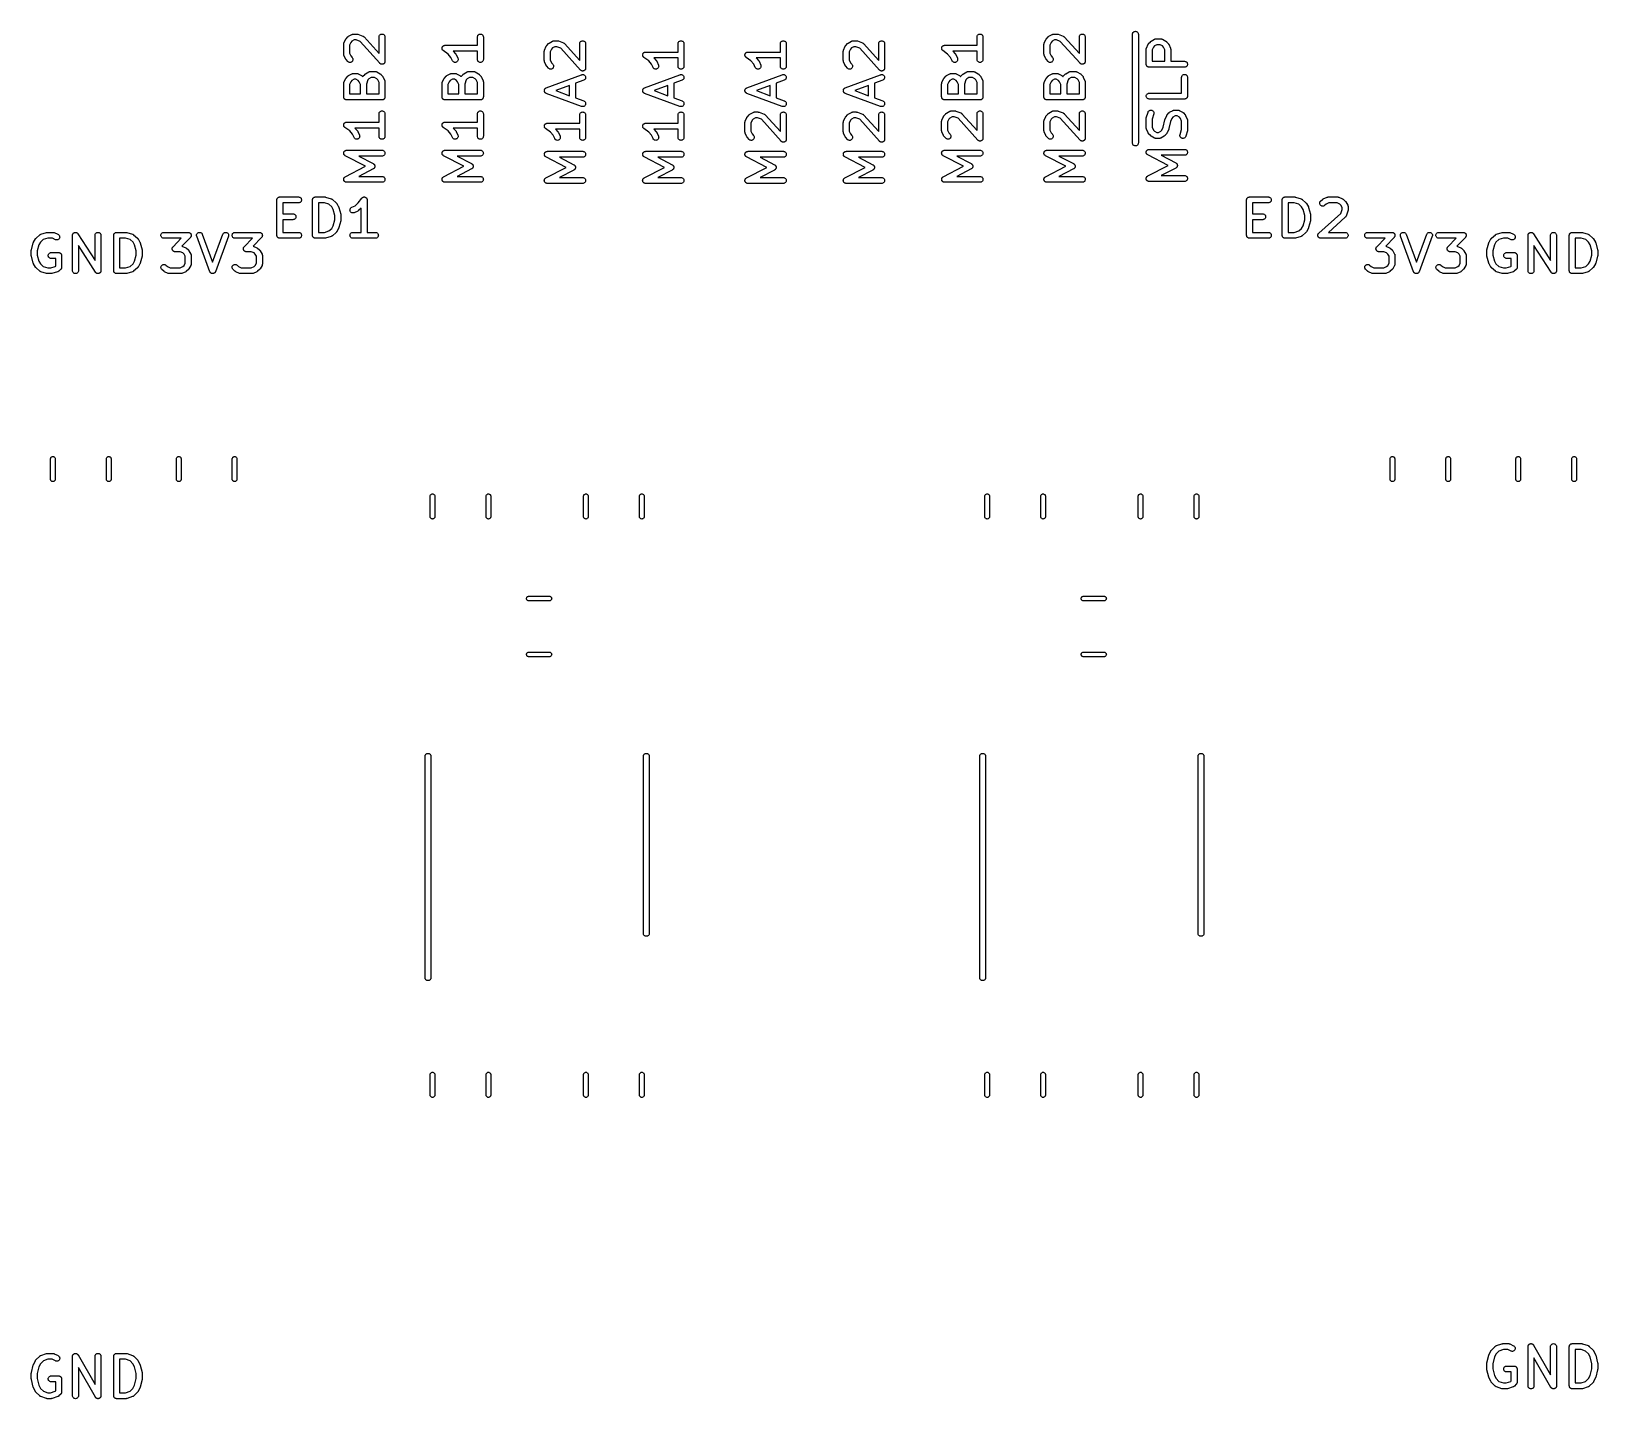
# Model space of a CAD drawing. Extents: x 153.1 to 192.9, y -113 to -78.2.
import ezdxf

# ---------------------------------------------------------------- set-up
doc = ezdxf.new("R2010")
doc.units = 0
doc.layers.add('BLACK', color=7, linetype='CONTINUOUS')

msp = doc.modelspace()

# ---------------------------------------------------------------- linework, layer by layer
at = {"layer": 'BLACK', "linetype": 'CONTINUOUS'}
for p, q in [((161.039, -78.5264), (161.082, -78.4311)), ((161.082, -78.4302), (161.084, -78.4269)), ((161.082, -78.4311), (161.082, -78.4302)), ((161.084, -78.4269), (161.086, -78.4235)), ((161.086, -78.4235), (161.088, -78.4206)), ((161.088, -78.4206), (161.089, -78.4176)), ((161.089, -78.4176), (161.092, -78.4148)), ((161.092, -78.4148), (161.094, -78.4117)), ((161.094, -78.4117), (161.137, -78.3641)), ((161.137, -78.3641), (161.138, -78.3633)), ((161.138, -78.3633), (161.141, -78.3603)), ((161.141, -78.3603), (161.144, -78.357)), ((161.144, -78.357), (161.147, -78.3555)), ((161.147, -78.3555), (161.149, -78.3536)), ((161.149, -78.3536), (161.153, -78.3513)), ((161.153, -78.3513), (161.156, -78.3487)), ((161.156, -78.3487), (161.242, -78.3011)), ((161.242, -78.3011), (161.243, -78.3006)), ((161.243, -78.3006), (161.247, -78.2991)), ((161.247, -78.2991), (161.25, -78.2973)), ((161.25, -78.2973), (161.253, -78.2963)), ((161.253, -78.2963), (161.257, -78.295)), ((161.257, -78.295), (161.26, -78.2942)), ((161.26, -78.2942), (161.264, -78.2931)), ((161.264, -78.2931), (161.267, -78.2928)), ((161.267, -78.2928), (161.271, -78.2921)), ((161.271, -78.2921), (161.275, -78.292)), ((161.275, -78.292), (161.279, -78.2917)), ((161.279, -78.2917), (161.364, -78.2917)), ((161.364, -78.2917), (161.365, -78.2917)), ((161.365, -78.2917), (161.371, -78.2923)), ((161.371, -78.2923), (161.376, -78.2926)), ((161.376, -78.2926), (161.378, -78.2931)), ((161.378, -78.2931), (161.38, -78.2933)), ((161.38, -78.2933), (161.385, -78.295)), ((161.385, -78.295), (161.39, -78.2963)), ((161.39, -78.2963), (161.519, -78.344)), ((161.519, -78.344), (161.52, -78.3443)), ((161.52, -78.3443), (161.523, -78.3456)), ((161.523, -78.3456), (161.525, -78.3467)), ((161.525, -78.3467), (161.529, -78.3489)), ((161.529, -78.3489), (161.533, -78.3509)), ((161.533, -78.3509), (161.535, -78.3527)), ((161.535, -78.3527), (161.538, -78.3542)), ((161.538, -78.3542), (161.541, -78.3572)), ((161.541, -78.3572), (161.545, -78.3599)), ((161.545, -78.3599), (161.546, -78.3621)), ((161.546, -78.3621), (161.549, -78.3641)), ((161.549, -78.3641), (161.932, -78.7903)), ((161.932, -78.3656), (161.934, -78.3511)), ((161.932, -78.3667), (161.932, -78.3656)), ((161.932, -78.7903), (161.932, -78.3667)), ((161.934, -78.3511), (161.938, -78.3371)), ((161.938, -78.3371), (161.945, -78.3243)), ((161.945, -78.3243), (161.955, -78.3131)), ((161.955, -78.3131), (161.966, -78.3039)), ((161.966, -78.3039), (161.979, -78.2971)), ((161.979, -78.2971), (161.993, -78.293)), ((161.993, -78.293), (162.008, -78.2917)), ((162.008, -78.2917), (162.022, -78.2932)), ((162.022, -78.2932), (162.036, -78.2975)), ((162.036, -78.2975), (162.049, -78.3045)), ((162.049, -78.3045), (162.06, -78.3138)), ((162.06, -78.3138), (162.07, -78.3252)), ((162.07, -78.3252), (162.076, -78.3381)), ((162.076, -78.3381), (162.081, -78.3521)), ((162.081, -78.3521), (162.082, -78.3667)), ((162.082, -78.3667), (162.082, -78.9857)), ((164.432, -78.3656), (164.434, -78.3511)), ((164.432, -78.3667), (164.432, -78.3656)), ((164.432, -78.5774), (164.432, -78.3667)), ((164.434, -78.3511), (164.438, -78.3371)), ((164.438, -78.3371), (164.445, -78.3243)), ((164.445, -78.3243), (164.455, -78.3131)), ((164.455, -78.3131), (164.466, -78.3039)), ((164.466, -78.3039), (164.479, -78.2971)), ((164.479, -78.2971), (164.493, -78.293)), ((164.493, -78.293), (164.508, -78.2917)), ((164.508, -78.2917), (164.522, -78.2932)), ((164.522, -78.2932), (164.536, -78.2975)), ((164.536, -78.2975), (164.549, -78.3045)), ((164.549, -78.3045), (164.56, -78.3138)), ((164.56, -78.3138), (164.57, -78.3252)), ((164.57, -78.3252), (164.576, -78.3381)), ((164.576, -78.3381), (164.581, -78.3521)), ((164.581, -78.3521), (164.582, -78.3667)), ((164.582, -78.3667), (164.582, -78.9381)), ((177.132, -78.3656), (177.134, -78.3511)), ((177.132, -78.3667), (177.132, -78.3656)), ((177.132, -78.5774), (177.132, -78.3667)), ((177.134, -78.3511), (177.138, -78.3371)), ((177.138, -78.3371), (177.145, -78.3243)), ((177.145, -78.3243), (177.155, -78.3131)), ((177.155, -78.3131), (177.166, -78.3039)), ((177.166, -78.3039), (177.179, -78.2971)), ((177.179, -78.2971), (177.193, -78.293)), ((177.193, -78.293), (177.208, -78.2917)), ((177.208, -78.2917), (177.222, -78.2932)), ((177.222, -78.2932), (177.236, -78.2975)), ((177.236, -78.2975), (177.249, -78.3045)), ((177.249, -78.3045), (177.26, -78.3138)), ((177.26, -78.3138), (177.27, -78.3252)), ((177.27, -78.3252), (177.276, -78.3381)), ((177.276, -78.3381), (177.281, -78.3521)), ((177.281, -78.3521), (177.282, -78.3667)), ((177.282, -78.3667), (177.282, -78.9381)), ((178.839, -78.5264), (178.882, -78.4311)), ((178.882, -78.4302), (178.884, -78.4269)), ((178.882, -78.4311), (178.882, -78.4302)), ((178.884, -78.4269), (178.886, -78.4235)), ((178.886, -78.4235), (178.888, -78.4206)), ((178.888, -78.4206), (178.889, -78.4176)), ((178.889, -78.4176), (178.892, -78.4148)), ((178.892, -78.4148), (178.894, -78.4117)), ((178.894, -78.4117), (178.937, -78.3641)), ((178.937, -78.3641), (178.938, -78.3633)), ((178.938, -78.3633), (178.941, -78.3603)), ((178.941, -78.3603), (178.944, -78.357)), ((178.944, -78.357), (178.947, -78.3555)), ((178.947, -78.3555), (178.949, -78.3536)), ((178.949, -78.3536), (178.953, -78.3513)), ((178.953, -78.3513), (178.956, -78.3487)), ((178.956, -78.3487), (179.042, -78.3011)), ((179.042, -78.3011), (179.043, -78.3006)), ((179.043, -78.3006), (179.047, -78.2991)), ((179.047, -78.2991), (179.05, -78.2973)), ((179.05, -78.2973), (179.053, -78.2963)), ((179.053, -78.2963), (179.057, -78.295)), ((179.057, -78.295), (179.06, -78.2942)), ((179.06, -78.2942), (179.064, -78.2931)), ((179.064, -78.2931), (179.067, -78.2928)), ((179.067, -78.2928), (179.071, -78.2921)), ((179.071, -78.2921), (179.075, -78.292)), ((179.075, -78.292), (179.079, -78.2917)), ((179.079, -78.2917), (179.164, -78.2917)), ((179.164, -78.2917), (179.165, -78.2917)), ((179.165, -78.2917), (179.171, -78.2923)), ((179.171, -78.2923), (179.176, -78.2926)), ((179.176, -78.2926), (179.178, -78.2931)), ((179.178, -78.2931), (179.18, -78.2933)), ((179.18, -78.2933), (179.185, -78.295)), ((179.185, -78.295), (179.19, -78.2963)), ((179.19, -78.2963), (179.319, -78.344)), ((179.319, -78.344), (179.32, -78.3443)), ((179.32, -78.3443), (179.323, -78.3456)), ((179.323, -78.3456), (179.325, -78.3467)), ((179.325, -78.3467), (179.329, -78.3489)), ((179.329, -78.3489), (179.333, -78.3509)), ((179.333, -78.3509), (179.335, -78.3527)), ((179.335, -78.3527), (179.338, -78.3542)), ((179.338, -78.3542), (179.341, -78.3572)), ((179.341, -78.3572), (179.345, -78.3599)), ((179.345, -78.3599), (179.346, -78.3621)), ((179.346, -78.3621), (179.349, -78.3641)), ((179.349, -78.3641), (179.732, -78.7903)), ((179.732, -78.3656), (179.734, -78.3511)), ((179.732, -78.3667), (179.732, -78.3656)), ((179.732, -78.7903), (179.732, -78.3667)), ((179.734, -78.3511), (179.738, -78.3371)), ((179.738, -78.3371), (179.745, -78.3243)), ((179.745, -78.3243), (179.755, -78.3131)), ((179.755, -78.3131), (179.766, -78.3039)), ((179.766, -78.3039), (179.779, -78.2971)), ((179.779, -78.2971), (179.793, -78.293)), ((179.793, -78.293), (179.808, -78.2917)), ((179.808, -78.2917), (179.822, -78.2932)), ((179.822, -78.2932), (179.836, -78.2975)), ((179.836, -78.2975), (179.849, -78.3045)), ((179.849, -78.3045), (179.86, -78.3138)), ((179.86, -78.3138), (179.87, -78.3252)), ((179.87, -78.3252), (179.876, -78.3381)), ((179.876, -78.3381), (179.881, -78.3521)), ((179.881, -78.3521), (179.882, -78.3667)), ((179.882, -78.3667), (179.882, -78.9857)), ((181.082, -78.2966), (181.084, -78.282)), ((181.082, -78.2976), (181.082, -78.2966)), ((181.082, -81.0595), (181.082, -78.2976)), ((181.084, -78.282), (181.088, -78.2681)), ((181.088, -78.2681), (181.095, -78.2552)), ((181.095, -78.2552), (181.105, -78.244)), ((181.105, -78.244), (181.116, -78.2349)), ((181.116, -78.2349), (181.129, -78.2281)), ((181.129, -78.2281), (181.143, -78.2239)), ((181.143, -78.2239), (181.158, -78.2226)), ((181.158, -78.2226), (181.172, -78.2242)), ((181.172, -78.2242), (181.186, -78.2285)), ((181.186, -78.2285), (181.199, -78.2354)), ((181.199, -78.2354), (181.21, -78.2448)), ((181.21, -78.2448), (181.219, -78.2561)), ((181.219, -78.2561), (181.226, -78.269)), ((181.226, -78.269), (181.231, -78.2831)), ((181.231, -78.2831), (181.232, -78.2976)), ((181.232, -78.2976), (181.232, -81.0595)), ((181.556, -78.4702), (181.642, -78.4225)), ((181.642, -78.4225), (181.643, -78.422)), ((181.643, -78.422), (181.647, -78.4206)), ((181.647, -78.4206), (181.65, -78.4188)), ((181.65, -78.4188), (181.653, -78.4177)), ((181.653, -78.4177), (181.657, -78.4164)), ((181.657, -78.4164), (181.66, -78.4156)), ((181.66, -78.4156), (181.664, -78.4145)), ((181.664, -78.4145), (181.667, -78.4142)), ((181.667, -78.4142), (181.671, -78.4135)), ((181.671, -78.4135), (181.675, -78.4135)), ((181.675, -78.4135), (181.679, -78.4131)), ((181.679, -78.4131), (181.807, -78.4131)), ((181.807, -78.4131), (181.808, -78.4131)), ((181.808, -78.4131), (181.812, -78.4135)), ((181.812, -78.4135), (181.816, -78.4136)), ((181.816, -78.4136), (181.819, -78.4143)), ((181.819, -78.4143), (181.823, -78.4147)), ((181.823, -78.4147), (181.826, -78.4159)), ((181.826, -78.4159), (181.83, -78.4167)), ((181.83, -78.4167), (181.833, -78.4181)), ((181.833, -78.4181), (181.837, -78.4192)), ((181.837, -78.4192), (181.84, -78.421)), ((181.84, -78.421), (181.844, -78.4225)), ((181.844, -78.4225), (181.929, -78.4702)), ((161.032, -78.5547), (161.033, -78.5481)), ((161.032, -78.5554), (161.032, -78.5547)), ((161.032, -78.5561), (161.032, -78.5554)), ((161.032, -78.5571), (161.032, -78.5561)), ((161.032, -78.7952), (161.032, -78.5571)), ((161.032, -78.7959), (161.032, -78.7952)), ((161.032, -78.7966), (161.032, -78.7959)), ((161.033, -78.8032), (161.032, -78.7966)), ((161.033, -78.5481), (161.034, -78.5415)), ((161.034, -78.8098), (161.033, -78.8032)), ((161.034, -78.5402), (161.036, -78.5339)), ((161.034, -78.5409), (161.034, -78.5402)), ((161.034, -78.5415), (161.034, -78.5409)), ((161.034, -78.8105), (161.034, -78.8098)), ((161.034, -78.8111), (161.034, -78.8105)), ((161.036, -78.8174), (161.034, -78.8111)), ((161.036, -78.5339), (161.038, -78.5276)), ((161.038, -78.8238), (161.036, -78.8174)), ((161.038, -78.5276), (161.039, -78.527)), ((161.038, -78.8244), (161.038, -78.8238)), ((161.038, -78.8251), (161.038, -78.8244)), ((161.039, -78.826), (161.038, -78.8251)), ((161.039, -78.527), (161.039, -78.5264)), ((161.082, -78.9213), (161.039, -78.826)), ((161.214, -78.5034), (161.182, -78.5732)), ((161.182, -78.5732), (161.182, -78.7791)), ((161.182, -78.7791), (161.214, -78.849)), ((161.24, -78.4738), (161.214, -78.5034)), ((161.298, -78.4417), (161.24, -78.4738)), ((161.351, -78.4417), (161.298, -78.4417)), ((161.449, -78.4782), (161.351, -78.4417)), ((161.951, -79.0359), (161.449, -78.4782)), ((163.532, -78.648), (163.533, -78.6427)), ((163.532, -78.6499), (163.532, -78.648)), ((163.532, -78.6519), (163.532, -78.6499)), ((163.533, -78.6573), (163.532, -78.6519)), ((163.533, -78.6427), (163.534, -78.6373)), ((163.533, -78.6627), (163.533, -78.6573)), ((163.533, -78.6645), (163.533, -78.6627)), ((163.533, -78.6664), (163.533, -78.6645)), ((163.535, -78.6716), (163.533, -78.6664)), ((163.534, -78.6355), (163.535, -78.6336)), ((163.534, -78.6373), (163.534, -78.6355)), ((163.535, -78.6336), (163.536, -78.6285)), ((163.536, -78.6769), (163.535, -78.6716)), ((163.536, -78.6285), (163.538, -78.6233)), ((163.537, -78.6786), (163.536, -78.6769)), ((163.538, -78.6805), (163.537, -78.6786)), ((163.538, -78.6233), (163.539, -78.6216)), ((163.54, -78.6853), (163.538, -78.6805)), ((163.539, -78.6216), (163.54, -78.6198)), ((163.54, -78.6198), (163.542, -78.6152)), ((163.542, -78.6902), (163.54, -78.6853)), ((163.542, -78.6152), (163.545, -78.6104)), ((163.543, -78.6917), (163.542, -78.6902)), ((163.544, -78.6934), (163.543, -78.6917)), ((163.548, -78.6977), (163.544, -78.6934)), ((163.545, -78.6104), (163.546, -78.609)), ((163.546, -78.609), (163.547, -78.6073)), ((163.547, -78.6073), (163.551, -78.6033)), ((163.551, -78.702), (163.548, -78.6977)), ((163.551, -78.6033), (163.554, -78.5992)), ((163.552, -78.7034), (163.551, -78.702)), ((163.554, -78.7049), (163.552, -78.7034)), ((163.554, -78.5992), (163.556, -78.5979)), ((163.558, -78.7083), (163.554, -78.7049)), ((163.556, -78.5979), (163.557, -78.5965)), ((163.557, -78.5965), (163.561, -78.5933)), ((163.562, -78.712), (163.558, -78.7083)), ((163.561, -78.5933), (163.566, -78.5899)), ((163.562, -78.7126), (163.562, -78.712)), ((163.685, -78.8034), (163.562, -78.7126)), ((163.566, -78.5899), (163.567, -78.589)), ((163.567, -78.589), (163.569, -78.5879)), ((163.569, -78.5879), (163.574, -78.5856)), ((163.574, -78.5856), (163.579, -78.583)), ((163.579, -78.583), (163.58, -78.5825)), ((163.58, -78.5825), (163.582, -78.5817)), ((163.582, -78.5817), (163.587, -78.5804)), ((163.587, -78.5804), (163.593, -78.5788)), ((163.593, -78.5788), (163.594, -78.5786)), ((163.594, -78.5786), (163.596, -78.5782)), ((163.596, -78.5782), (163.602, -78.5779)), ((163.602, -78.5779), (163.607, -78.5774)), ((163.607, -78.5774), (164.432, -78.5774)), ((163.758, -78.8843), (163.685, -78.8034)), ((164.432, -78.7274), (163.818, -78.7274)), ((163.818, -78.7274), (163.877, -78.7927)), ((163.877, -78.7927), (163.878, -78.7935)), ((163.878, -78.7935), (163.88, -78.7965)), ((163.88, -78.7965), (163.883, -78.7994)), ((163.883, -78.7994), (163.884, -78.8025)), ((163.884, -78.8025), (163.886, -78.8054)), ((163.886, -78.8054), (163.888, -78.8088)), ((163.888, -78.8088), (163.89, -78.8121)), ((163.89, -78.8121), (163.933, -78.9073)), ((164.432, -78.9381), (164.432, -78.7274)), ((166.132, -78.7262), (166.133, -78.7196)), ((166.132, -78.7269), (166.132, -78.7262)), ((166.132, -78.7275), (166.132, -78.7269)), ((166.132, -78.7286), (166.132, -78.7275)), ((166.132, -78.9667), (166.132, -78.7286)), ((166.133, -78.7196), (166.134, -78.713)), ((166.134, -78.7117), (166.136, -78.7053)), ((166.134, -78.7123), (166.134, -78.7117)), ((166.134, -78.713), (166.134, -78.7123)), ((166.136, -78.7053), (166.138, -78.699)), ((166.138, -78.699), (166.139, -78.6984)), ((166.139, -78.6978), (166.182, -78.6026)), ((166.139, -78.6984), (166.139, -78.6978)), ((166.182, -78.6016), (166.184, -78.5984)), ((166.182, -78.6026), (166.182, -78.6016)), ((166.184, -78.5984), (166.186, -78.5949)), ((166.186, -78.5949), (166.188, -78.5921)), ((166.188, -78.5921), (166.189, -78.589)), ((166.189, -78.589), (166.192, -78.5862)), ((166.192, -78.5862), (166.194, -78.5832)), ((166.194, -78.5832), (166.237, -78.5355)), ((166.237, -78.5355), (166.238, -78.5348)), ((166.238, -78.5348), (166.241, -78.5317)), ((166.241, -78.5317), (166.244, -78.5285)), ((166.244, -78.5285), (166.247, -78.5269)), ((166.247, -78.5269), (166.249, -78.525)), ((166.249, -78.525), (166.253, -78.5227)), ((166.253, -78.5227), (166.256, -78.5202)), ((166.256, -78.5202), (166.342, -78.4725)), ((166.314, -78.6748), (166.282, -78.7447)), ((166.282, -78.7447), (166.282, -78.9506)), ((166.34, -78.6452), (166.314, -78.6748)), ((166.398, -78.6131), (166.34, -78.6452)), ((166.342, -78.4725), (166.343, -78.472)), ((166.343, -78.472), (166.347, -78.4706)), ((166.347, -78.4706), (166.35, -78.4688)), ((166.35, -78.4688), (166.353, -78.4677)), ((166.353, -78.4677), (166.357, -78.4664)), ((166.357, -78.4664), (166.36, -78.4656)), ((166.36, -78.4656), (166.364, -78.4645)), ((166.364, -78.4645), (166.367, -78.4642)), ((166.367, -78.4642), (166.371, -78.4635)), ((166.371, -78.4635), (166.375, -78.4635)), ((166.375, -78.4635), (166.379, -78.4631)), ((166.379, -78.4631), (166.464, -78.4631)), ((166.451, -78.6131), (166.398, -78.6131)), ((166.549, -78.6496), (166.451, -78.6131)), ((166.464, -78.4631), (166.465, -78.4631)), ((166.465, -78.4631), (166.471, -78.4637)), ((166.471, -78.4637), (166.476, -78.464)), ((166.476, -78.464), (166.478, -78.4645)), ((166.478, -78.4645), (166.48, -78.4647)), ((166.48, -78.4647), (166.485, -78.4664)), ((166.485, -78.4664), (166.49, -78.4678)), ((166.49, -78.4678), (166.619, -78.5154)), ((167.051, -79.2073), (166.549, -78.6496)), ((166.619, -78.5154), (166.62, -78.5158)), ((166.62, -78.5158), (166.623, -78.5171)), ((166.623, -78.5171), (166.625, -78.5181)), ((166.625, -78.5181), (166.629, -78.5204)), ((166.629, -78.5204), (166.633, -78.5223)), ((166.633, -78.5223), (166.635, -78.5241)), ((166.635, -78.5241), (166.638, -78.5257)), ((166.638, -78.5257), (166.641, -78.5286)), ((166.641, -78.5286), (166.645, -78.5313)), ((166.645, -78.5313), (166.646, -78.5336)), ((166.646, -78.5336), (166.649, -78.5355)), ((166.649, -78.5355), (167.032, -78.9617)), ((167.032, -78.537), (167.034, -78.5225)), ((167.032, -78.5381), (167.032, -78.537)), ((167.032, -78.9617), (167.032, -78.5381)), ((167.034, -78.5225), (167.038, -78.5085)), ((167.038, -78.5085), (167.045, -78.4957)), ((167.045, -78.4957), (167.055, -78.4845)), ((167.055, -78.4845), (167.066, -78.4753)), ((167.066, -78.4753), (167.079, -78.4686)), ((167.079, -78.4686), (167.093, -78.4644)), ((167.093, -78.4644), (167.108, -78.4631)), ((167.108, -78.4631), (167.122, -78.4646)), ((167.122, -78.4646), (167.136, -78.469)), ((167.136, -78.469), (167.149, -78.4759)), ((167.149, -78.4759), (167.16, -78.4852)), ((167.16, -78.4852), (167.17, -78.4966)), ((167.17, -78.4966), (167.176, -78.5095)), ((167.176, -78.5095), (167.181, -78.5235)), ((167.181, -78.5235), (167.182, -78.5381)), ((167.182, -78.5381), (167.182, -79.1571)), ((168.632, -78.8195), (168.633, -78.8141)), ((168.632, -78.8214), (168.632, -78.8195)), ((168.632, -78.8233), (168.632, -78.8214)), ((168.633, -78.8287), (168.632, -78.8233)), ((168.633, -78.8141), (168.634, -78.8087)), ((168.633, -78.8341), (168.633, -78.8287)), ((168.633, -78.8359), (168.633, -78.8341)), ((168.634, -78.8069), (168.635, -78.805)), ((168.634, -78.8087), (168.634, -78.8069)), ((168.635, -78.805), (168.636, -78.7999)), ((168.636, -78.7999), (168.638, -78.7947)), ((168.638, -78.7947), (168.639, -78.7931)), ((168.639, -78.7931), (168.64, -78.7913)), ((168.64, -78.7913), (168.642, -78.7866)), ((168.642, -78.7866), (168.645, -78.7819)), ((168.645, -78.7819), (168.646, -78.7804)), ((168.646, -78.7804), (168.647, -78.7787)), ((168.647, -78.7787), (168.651, -78.7748)), ((168.651, -78.7748), (168.654, -78.7706)), ((168.654, -78.7706), (168.656, -78.7694)), ((168.656, -78.7694), (168.657, -78.768)), ((168.657, -78.768), (168.661, -78.7648)), ((168.661, -78.7648), (168.666, -78.7613)), ((168.666, -78.7613), (168.667, -78.7604)), ((168.667, -78.7604), (168.669, -78.7593)), ((168.669, -78.7593), (168.674, -78.757)), ((168.674, -78.757), (168.679, -78.7545)), ((168.679, -78.7545), (168.68, -78.7539)), ((168.68, -78.7539), (168.682, -78.7531)), ((168.682, -78.7531), (168.687, -78.7518)), ((168.687, -78.7518), (168.693, -78.7502)), ((168.693, -78.7502), (168.694, -78.75)), ((168.694, -78.75), (168.696, -78.7496)), ((168.696, -78.7496), (168.702, -78.7493)), ((168.702, -78.7493), (168.707, -78.7488)), ((168.707, -78.7488), (169.532, -78.7488)), ((169.532, -78.537), (169.534, -78.5225)), ((169.532, -78.5381), (169.532, -78.537)), ((169.532, -78.7488), (169.532, -78.5381)), ((169.534, -78.5225), (169.538, -78.5085)), ((169.538, -78.5085), (169.545, -78.4957)), ((169.545, -78.4957), (169.555, -78.4845)), ((169.555, -78.4845), (169.566, -78.4753)), ((169.566, -78.4753), (169.579, -78.4686)), ((169.579, -78.4686), (169.593, -78.4644)), ((169.593, -78.4644), (169.608, -78.4631)), ((169.608, -78.4631), (169.622, -78.4646)), ((169.622, -78.4646), (169.636, -78.469)), ((169.636, -78.469), (169.649, -78.4759)), ((169.649, -78.4759), (169.66, -78.4852)), ((169.66, -78.4852), (169.67, -78.4966)), ((169.67, -78.4966), (169.676, -78.5095)), ((169.676, -78.5095), (169.681, -78.5235)), ((169.681, -78.5235), (169.682, -78.5381)), ((169.682, -78.5381), (169.682, -79.1095)), ((171.232, -78.8195), (171.233, -78.8141)), ((171.232, -78.8214), (171.232, -78.8195)), ((171.232, -78.8233), (171.232, -78.8214)), ((171.233, -78.8287), (171.232, -78.8233)), ((171.233, -78.8141), (171.234, -78.8087)), ((171.233, -78.8341), (171.233, -78.8287)), ((171.233, -78.8359), (171.233, -78.8341)), ((171.234, -78.8069), (171.235, -78.805)), ((171.234, -78.8087), (171.234, -78.8069)), ((171.235, -78.805), (171.236, -78.7999)), ((171.236, -78.7999), (171.238, -78.7947)), ((171.238, -78.7947), (171.239, -78.7931)), ((171.239, -78.7931), (171.24, -78.7913)), ((171.24, -78.7913), (171.242, -78.7866)), ((171.242, -78.7866), (171.245, -78.7819)), ((171.245, -78.7819), (171.246, -78.7804)), ((171.246, -78.7804), (171.247, -78.7787)), ((171.247, -78.7787), (171.251, -78.7748)), ((171.251, -78.7748), (171.254, -78.7706)), ((171.254, -78.7706), (171.256, -78.7694)), ((171.256, -78.7694), (171.257, -78.768)), ((171.257, -78.768), (171.261, -78.7648)), ((171.261, -78.7648), (171.266, -78.7613)), ((171.266, -78.7613), (171.267, -78.7604)), ((171.267, -78.7604), (171.269, -78.7593)), ((171.269, -78.7593), (171.274, -78.757)), ((171.274, -78.757), (171.279, -78.7545)), ((171.279, -78.7545), (171.28, -78.7539)), ((171.28, -78.7539), (171.282, -78.7531)), ((171.282, -78.7531), (171.287, -78.7518)), ((171.287, -78.7518), (171.293, -78.7502)), ((171.293, -78.7502), (171.294, -78.75)), ((171.294, -78.75), (171.296, -78.7496)), ((171.296, -78.7496), (171.302, -78.7493)), ((171.302, -78.7493), (171.307, -78.7488)), ((171.307, -78.7488), (172.132, -78.7488)), ((172.132, -78.537), (172.134, -78.5225)), ((172.132, -78.5381), (172.132, -78.537)), ((172.132, -78.7488), (172.132, -78.5381)), ((172.134, -78.5225), (172.138, -78.5085)), ((172.138, -78.5085), (172.145, -78.4957)), ((172.145, -78.4957), (172.155, -78.4845)), ((172.155, -78.4845), (172.166, -78.4753)), ((172.166, -78.4753), (172.179, -78.4686)), ((172.179, -78.4686), (172.193, -78.4644)), ((172.193, -78.4644), (172.208, -78.4631)), ((172.208, -78.4631), (172.222, -78.4646)), ((172.222, -78.4646), (172.236, -78.469)), ((172.236, -78.469), (172.249, -78.4759)), ((172.249, -78.4759), (172.26, -78.4852)), ((172.26, -78.4852), (172.27, -78.4966)), ((172.27, -78.4966), (172.276, -78.5095)), ((172.276, -78.5095), (172.281, -78.5235)), ((172.281, -78.5235), (172.282, -78.5381)), ((172.282, -78.5381), (172.282, -79.1095)), ((173.732, -78.7262), (173.733, -78.7196)), ((173.732, -78.7269), (173.732, -78.7262)), ((173.732, -78.7275), (173.732, -78.7269)), ((173.732, -78.7286), (173.732, -78.7275)), ((173.732, -78.9667), (173.732, -78.7286)), ((173.733, -78.7196), (173.734, -78.713)), ((173.734, -78.7117), (173.736, -78.7053)), ((173.734, -78.7123), (173.734, -78.7117)), ((173.734, -78.713), (173.734, -78.7123)), ((173.736, -78.7053), (173.738, -78.699)), ((173.738, -78.699), (173.739, -78.6984)), ((173.739, -78.6978), (173.782, -78.6026)), ((173.739, -78.6984), (173.739, -78.6978)), ((173.782, -78.6016), (173.784, -78.5984)), ((173.782, -78.6026), (173.782, -78.6016)), ((173.784, -78.5984), (173.786, -78.5949)), ((173.786, -78.5949), (173.788, -78.5921)), ((173.788, -78.5921), (173.79, -78.589)), ((173.79, -78.589), (173.792, -78.5862)), ((173.792, -78.5862), (173.794, -78.5832)), ((173.794, -78.5832), (173.837, -78.5355)), ((173.837, -78.5355), (173.838, -78.5348)), ((173.838, -78.5348), (173.841, -78.5317)), ((173.841, -78.5317), (173.844, -78.5285)), ((173.844, -78.5285), (173.847, -78.5269)), ((173.847, -78.5269), (173.849, -78.525)), ((173.849, -78.525), (173.853, -78.5227)), ((173.853, -78.5227), (173.856, -78.5202)), ((173.856, -78.5202), (173.942, -78.4725)), ((173.914, -78.6748), (173.882, -78.7447)), ((173.882, -78.7447), (173.882, -78.9506)), ((173.94, -78.6452), (173.914, -78.6748)), ((173.998, -78.6131), (173.94, -78.6452)), ((173.942, -78.4725), (173.943, -78.472)), ((173.943, -78.472), (173.947, -78.4706)), ((173.947, -78.4706), (173.95, -78.4688)), ((173.95, -78.4688), (173.953, -78.4677)), ((173.953, -78.4677), (173.957, -78.4664)), ((173.957, -78.4664), (173.96, -78.4656)), ((173.96, -78.4656), (173.964, -78.4645)), ((173.964, -78.4645), (173.967, -78.4642)), ((173.967, -78.4642), (173.971, -78.4635)), ((173.971, -78.4635), (173.975, -78.4635)), ((173.975, -78.4635), (173.979, -78.4631)), ((173.979, -78.4631), (174.064, -78.4631)), ((174.051, -78.6131), (173.998, -78.6131)), ((174.149, -78.6496), (174.051, -78.6131)), ((174.064, -78.4631), (174.065, -78.4631)), ((174.065, -78.4631), (174.071, -78.4637)), ((174.071, -78.4637), (174.076, -78.464)), ((174.076, -78.464), (174.078, -78.4645)), ((174.078, -78.4645), (174.08, -78.4647)), ((174.08, -78.4647), (174.085, -78.4664)), ((174.085, -78.4664), (174.09, -78.4678)), ((174.09, -78.4678), (174.219, -78.5154)), ((174.651, -79.2073), (174.149, -78.6496)), ((174.219, -78.5154), (174.22, -78.5158)), ((174.22, -78.5158), (174.223, -78.5171)), ((174.223, -78.5171), (174.225, -78.5181)), ((174.225, -78.5181), (174.229, -78.5204)), ((174.229, -78.5204), (174.233, -78.5223)), ((174.233, -78.5223), (174.235, -78.5241)), ((174.235, -78.5241), (174.238, -78.5257)), ((174.238, -78.5257), (174.241, -78.5286)), ((174.241, -78.5286), (174.245, -78.5313)), ((174.245, -78.5313), (174.246, -78.5336)), ((174.246, -78.5336), (174.249, -78.5355)), ((174.249, -78.5355), (174.632, -78.9617)), ((174.632, -78.537), (174.634, -78.5225)), ((174.632, -78.5381), (174.632, -78.537)), ((174.632, -78.9617), (174.632, -78.5381)), ((174.634, -78.5225), (174.638, -78.5085)), ((174.638, -78.5085), (174.645, -78.4957)), ((174.645, -78.4957), (174.655, -78.4845)), ((174.655, -78.4845), (174.666, -78.4753)), ((174.666, -78.4753), (174.679, -78.4686)), ((174.679, -78.4686), (174.693, -78.4644)), ((174.693, -78.4644), (174.708, -78.4631)), ((174.708, -78.4631), (174.722, -78.4646)), ((174.722, -78.4646), (174.736, -78.469)), ((174.736, -78.469), (174.749, -78.4759)), ((174.749, -78.4759), (174.76, -78.4852)), ((174.76, -78.4852), (174.77, -78.4966)), ((174.77, -78.4966), (174.776, -78.5095)), ((174.776, -78.5095), (174.781, -78.5235)), ((174.781, -78.5235), (174.782, -78.5381)), ((174.782, -78.5381), (174.782, -79.1571)), ((176.232, -78.648), (176.233, -78.6427)), ((176.232, -78.6499), (176.232, -78.648)), ((176.232, -78.6519), (176.232, -78.6499)), ((176.233, -78.6573), (176.232, -78.6519)), ((176.233, -78.6427), (176.234, -78.6373)), ((176.233, -78.6627), (176.233, -78.6573)), ((176.233, -78.6645), (176.233, -78.6627)), ((176.233, -78.6664), (176.233, -78.6645)), ((176.235, -78.6716), (176.233, -78.6664)), ((176.234, -78.6355), (176.235, -78.6336)), ((176.234, -78.6373), (176.234, -78.6355)), ((176.235, -78.6336), (176.236, -78.6285)), ((176.236, -78.6769), (176.235, -78.6716)), ((176.236, -78.6285), (176.238, -78.6233)), ((176.237, -78.6786), (176.236, -78.6769)), ((176.238, -78.6805), (176.237, -78.6786)), ((176.238, -78.6233), (176.239, -78.6216)), ((176.24, -78.6853), (176.238, -78.6805)), ((176.239, -78.6216), (176.24, -78.6198)), ((176.24, -78.6198), (176.242, -78.6152)), ((176.242, -78.6902), (176.24, -78.6853)), ((176.242, -78.6152), (176.245, -78.6104)), ((176.243, -78.6917), (176.242, -78.6902)), ((176.244, -78.6934), (176.243, -78.6917)), ((176.248, -78.6977), (176.244, -78.6934)), ((176.245, -78.6104), (176.246, -78.609)), ((176.246, -78.609), (176.247, -78.6073)), ((176.247, -78.6073), (176.251, -78.6033)), ((176.251, -78.702), (176.248, -78.6977)), ((176.251, -78.6033), (176.254, -78.5992)), ((176.252, -78.7034), (176.251, -78.702)), ((176.254, -78.7049), (176.252, -78.7034)), ((176.254, -78.5992), (176.256, -78.5979)), ((176.258, -78.7083), (176.254, -78.7049)), ((176.256, -78.5979), (176.257, -78.5965)), ((176.257, -78.5965), (176.261, -78.5933)), ((176.262, -78.712), (176.258, -78.7083)), ((176.261, -78.5933), (176.266, -78.5899)), ((176.262, -78.7126), (176.262, -78.712)), ((176.385, -78.8034), (176.262, -78.7126)), ((176.266, -78.5899), (176.267, -78.589)), ((176.267, -78.589), (176.269, -78.5879)), ((176.269, -78.5879), (176.274, -78.5856)), ((176.274, -78.5856), (176.279, -78.583)), ((176.279, -78.583), (176.28, -78.5825)), ((176.28, -78.5825), (176.282, -78.5817)), ((176.282, -78.5817), (176.287, -78.5804)), ((176.287, -78.5804), (176.293, -78.5788)), ((176.293, -78.5788), (176.294, -78.5786)), ((176.294, -78.5786), (176.296, -78.5782)), ((176.296, -78.5782), (176.302, -78.5779)), ((176.302, -78.5779), (176.307, -78.5774)), ((176.307, -78.5774), (177.132, -78.5774)), ((176.458, -78.8843), (176.385, -78.8034)), ((177.132, -78.7274), (176.518, -78.7274)), ((176.518, -78.7274), (176.577, -78.7927)), ((176.577, -78.7927), (176.578, -78.7935)), ((176.578, -78.7935), (176.58, -78.7965)), ((176.58, -78.7965), (176.583, -78.7994)), ((176.583, -78.7994), (176.584, -78.8025)), ((176.584, -78.8025), (176.586, -78.8054)), ((176.586, -78.8054), (176.588, -78.8088)), ((176.588, -78.8088), (176.59, -78.8121)), ((176.59, -78.8121), (176.633, -78.9073)), ((177.132, -78.9381), (177.132, -78.7274)), ((178.832, -78.5547), (178.833, -78.5481)), ((178.832, -78.5554), (178.832, -78.5547)), ((178.832, -78.5561), (178.832, -78.5554)), ((178.832, -78.5571), (178.832, -78.5561)), ((178.832, -78.7952), (178.832, -78.5571)), ((178.832, -78.7959), (178.832, -78.7952)), ((178.832, -78.7966), (178.832, -78.7959)), ((178.833, -78.8032), (178.832, -78.7966)), ((178.833, -78.5481), (178.834, -78.5415)), ((178.834, -78.8098), (178.833, -78.8032)), ((178.834, -78.5402), (178.836, -78.5339)), ((178.834, -78.5409), (178.834, -78.5402)), ((178.834, -78.5415), (178.834, -78.5409)), ((178.834, -78.8105), (178.834, -78.8098)), ((178.834, -78.8111), (178.834, -78.8105)), ((178.836, -78.8174), (178.834, -78.8111)), ((178.836, -78.5339), (178.838, -78.5276)), ((178.838, -78.8238), (178.836, -78.8174)), ((178.838, -78.5276), (178.839, -78.527)), ((178.838, -78.8244), (178.838, -78.8238)), ((178.838, -78.8251), (178.838, -78.8244)), ((178.839, -78.826), (178.838, -78.8251)), ((178.839, -78.527), (178.839, -78.5264)), ((178.882, -78.9213), (178.839, -78.826)), ((179.014, -78.5034), (178.982, -78.5732)), ((178.982, -78.5732), (178.982, -78.7791)), ((178.982, -78.7791), (179.014, -78.849)), ((179.04, -78.4738), (179.014, -78.5034)), ((179.098, -78.4417), (179.04, -78.4738)), ((179.151, -78.4417), (179.098, -78.4417)), ((179.249, -78.4782), (179.151, -78.4417)), ((179.751, -79.0359), (179.249, -78.4782)), ((181.432, -78.6762), (181.433, -78.6696)), ((181.432, -78.6769), (181.432, -78.6762)), ((181.432, -78.6775), (181.432, -78.6769)), ((181.432, -78.6786), (181.432, -78.6775)), ((181.432, -79.0595), (181.432, -78.6786)), ((181.433, -78.6696), (181.434, -78.663)), ((181.434, -78.6617), (181.436, -78.6553)), ((181.434, -78.6623), (181.434, -78.6617)), ((181.434, -78.663), (181.434, -78.6623)), ((181.436, -78.6553), (181.438, -78.649)), ((181.438, -78.649), (181.439, -78.6484)), ((181.439, -78.6478), (181.482, -78.5526)), ((181.439, -78.6484), (181.439, -78.6478)), ((181.482, -78.5516), (181.484, -78.5484)), ((181.482, -78.5526), (181.482, -78.5516)), ((181.484, -78.5484), (181.486, -78.5449)), ((181.486, -78.5449), (181.488, -78.5421)), ((181.488, -78.5421), (181.489, -78.539)), ((181.489, -78.539), (181.492, -78.5362)), ((181.492, -78.5362), (181.494, -78.5332)), ((181.494, -78.5332), (181.537, -78.4855)), ((181.537, -78.4855), (181.538, -78.4848)), ((181.538, -78.4848), (181.541, -78.4817)), ((181.541, -78.4817), (181.544, -78.4785)), ((181.544, -78.4785), (181.547, -78.4769)), ((181.547, -78.4769), (181.549, -78.475)), ((181.549, -78.475), (181.553, -78.4727)), ((181.553, -78.4727), (181.556, -78.4702)), ((181.614, -78.6248), (181.582, -78.6947)), ((181.582, -78.6947), (181.582, -78.9845)), ((181.64, -78.5952), (181.614, -78.6248)), ((181.698, -78.5631), (181.64, -78.5952)), ((181.788, -78.5631), (181.698, -78.5631)), ((181.845, -78.5952), (181.788, -78.5631)), ((181.872, -78.6248), (181.845, -78.5952)), ((181.904, -78.6947), (181.872, -78.6248)), ((181.904, -78.9845), (181.904, -78.6947)), ((181.929, -78.4702), (181.93, -78.4707)), ((181.93, -78.4707), (181.934, -78.4733)), ((181.934, -78.4733), (181.938, -78.4757)), ((181.938, -78.4757), (181.94, -78.4775)), ((181.94, -78.4775), (181.942, -78.4792)), ((181.942, -78.4792), (181.945, -78.4825)), ((181.945, -78.4825), (181.949, -78.4855)), ((181.949, -78.4855), (181.991, -78.5332)), ((181.991, -78.5332), (181.992, -78.5339)), ((181.992, -78.5339), (181.994, -78.537)), ((181.994, -78.537), (181.997, -78.5399)), ((181.997, -78.5399), (181.999, -78.543)), ((181.999, -78.543), (182.001, -78.5458)), ((182.001, -78.5458), (182.002, -78.5493)), ((182.002, -78.5493), (182.004, -78.5526)), ((182.004, -78.5526), (182.047, -78.6478)), ((182.047, -78.6478), (182.047, -78.6488)), ((182.047, -78.6488), (182.048, -78.6494)), ((182.048, -78.6494), (182.048, -78.65)), ((182.048, -78.65), (182.05, -78.6564)), ((182.05, -78.6564), (182.052, -78.6627)), ((182.052, -78.6627), (182.052, -78.6634)), ((182.052, -78.6634), (182.052, -78.664)), ((182.052, -78.664), (182.053, -78.6706)), ((182.053, -78.6706), (182.054, -78.6772)), ((182.054, -78.6772), (182.054, -78.6779)), ((182.054, -78.6779), (182.054, -78.6786)), ((182.054, -78.6786), (182.054, -78.9845)), ((161.083, -78.9245), (161.082, -78.9213)), ((161.085, -78.928), (161.083, -78.9245)), ((161.087, -78.9309), (161.085, -78.928)), ((161.089, -78.934), (161.087, -78.9309)), ((161.091, -78.9368), (161.089, -78.934)), ((161.094, -78.9399), (161.091, -78.9368)), ((161.094, -78.9406), (161.094, -78.9399)), ((161.137, -78.9883), (161.094, -78.9406)), ((161.148, -78.9981), (161.137, -78.9883)), ((161.16, -79.0057), (161.148, -78.9981)), ((161.174, -79.0107), (161.16, -79.0057)), ((161.189, -79.013), (161.174, -79.0107)), ((161.203, -79.0124), (161.189, -79.013)), ((161.218, -79.0089), (161.203, -79.0124)), ((161.214, -78.849), (161.249, -78.8879)), ((161.231, -79.0028), (161.218, -79.0089)), ((161.243, -78.9942), (161.231, -79.0028)), ((161.253, -78.9835), (161.243, -78.9942)), ((161.249, -78.8879), (161.249, -78.8887)), ((161.249, -78.8887), (161.258, -78.9006)), ((161.26, -78.971), (161.253, -78.9835)), ((161.258, -78.9006), (161.264, -78.9139)), ((161.265, -78.9573), (161.26, -78.971)), ((161.264, -78.9139), (161.267, -78.9282)), ((161.268, -78.9428), (161.265, -78.9573)), ((161.267, -78.9282), (161.268, -78.9428)), ((161.953, -79.0371), (161.951, -79.0359)), ((161.954, -79.0386), (161.953, -79.0371)), ((161.958, -79.0421), (161.954, -79.0386)), ((161.962, -79.0458), (161.958, -79.0421)), ((161.964, -79.0467), (161.962, -79.0458)), ((161.965, -79.0479), (161.964, -79.0467)), ((161.97, -79.0505), (161.965, -79.0479)), ((161.975, -79.0533), (161.97, -79.0505)), ((161.976, -79.054), (161.975, -79.0533)), ((161.978, -79.0549), (161.976, -79.054)), ((161.983, -79.0565), (161.978, -79.0549)), ((161.988, -79.0584), (161.983, -79.0565)), ((161.99, -79.0586), (161.988, -79.0584)), ((161.992, -79.0592), (161.99, -79.0586)), ((161.998, -79.0598), (161.992, -79.0592)), ((162.003, -79.0606), (161.998, -79.0598)), ((162.005, -79.0605), (162.003, -79.0606)), ((162.007, -79.0607), (162.005, -79.0605)), ((162.012, -79.0602), (162.007, -79.0607)), ((162.018, -79.06), (162.012, -79.0602)), ((162.019, -79.0596), (162.018, -79.06)), ((162.021, -79.0594), (162.019, -79.0596)), ((162.026, -79.0578), (162.021, -79.0594)), ((162.032, -79.0565), (162.026, -79.0578)), ((162.033, -79.0558), (162.032, -79.0565)), ((162.035, -79.0553), (162.033, -79.0558)), ((162.04, -79.0527), (162.035, -79.0553)), ((162.045, -79.0504), (162.04, -79.0527)), ((162.047, -79.0493), (162.045, -79.0504)), ((162.048, -79.0485), (162.047, -79.0493)), ((162.052, -79.045), (162.048, -79.0485)), ((162.057, -79.0418), (162.052, -79.045)), ((162.058, -79.0405), (162.057, -79.0418)), ((162.06, -79.0393), (162.058, -79.0405)), ((162.063, -79.0351), (162.06, -79.0393)), ((162.067, -79.0311), (162.063, -79.0351)), ((162.068, -79.0295), (162.067, -79.0311)), ((162.069, -79.0281), (162.068, -79.0295)), ((162.072, -79.0233), (162.069, -79.0281)), ((162.075, -79.0186), (162.072, -79.0233)), ((162.076, -79.0153), (162.075, -79.0169)), ((162.075, -79.0169), (162.075, -79.0186)), ((162.078, -79.01), (162.076, -79.0153)), ((162.08, -79.0049), (162.078, -79.01)), ((162.081, -79.0013), (162.08, -79.0031)), ((162.08, -79.0031), (162.08, -79.0049)), ((162.082, -78.9904), (162.081, -78.9958)), ((162.081, -78.9958), (162.081, -79.0013)), ((162.082, -78.9857), (162.082, -78.9868)), ((162.082, -78.9868), (162.082, -78.9886)), ((162.082, -78.9886), (162.082, -78.9904)), ((163.796, -78.9689), (163.758, -78.8843)), ((163.803, -78.9816), (163.796, -78.9689)), ((163.813, -78.9926), (163.803, -78.9816)), ((163.824, -79.0016), (163.813, -78.9926)), ((163.837, -79.0081), (163.824, -79.0016)), ((163.852, -79.012), (163.837, -79.0081)), ((163.866, -79.0131), (163.852, -79.012)), ((163.881, -79.0113), (163.866, -79.0131)), ((163.895, -79.0067), (163.881, -79.0113)), ((163.907, -78.9995), (163.895, -79.0067)), ((163.918, -78.99), (163.907, -78.9995)), ((163.927, -78.9785), (163.918, -78.99)), ((163.934, -78.9654), (163.927, -78.9785)), ((163.933, -78.9073), (163.933, -78.9083)), ((163.933, -78.9083), (163.938, -78.9222)), ((163.938, -78.9513), (163.934, -78.9654)), ((163.938, -78.9222), (163.939, -78.9368)), ((163.939, -78.9368), (163.938, -78.9513)), ((164.434, -78.9527), (164.432, -78.9381)), ((164.438, -78.9667), (164.434, -78.9527)), ((164.445, -78.9796), (164.438, -78.9667)), ((164.454, -78.9909), (164.445, -78.9796)), ((164.465, -79.0003), (164.454, -78.9909)), ((164.478, -79.0072), (164.465, -79.0003)), ((164.492, -79.0116), (164.478, -79.0072)), ((164.507, -79.0131), (164.492, -79.0116)), ((164.521, -79.0118), (164.507, -79.0131)), ((164.535, -79.0076), (164.521, -79.0118)), ((164.548, -79.0009), (164.535, -79.0076)), ((164.56, -78.9917), (164.548, -79.0009)), ((164.569, -78.9805), (164.56, -78.9917)), ((164.576, -78.9676), (164.569, -78.9805)), ((164.581, -78.9537), (164.576, -78.9676)), ((164.582, -78.9391), (164.581, -78.9537)), ((164.582, -78.9381), (164.582, -78.9391)), ((166.132, -78.9673), (166.132, -78.9667)), ((166.132, -78.968), (166.132, -78.9673)), ((166.133, -78.9746), (166.132, -78.968)), ((166.134, -78.9812), (166.133, -78.9746)), ((166.134, -78.9819), (166.134, -78.9812)), ((166.134, -78.9826), (166.134, -78.9819)), ((166.136, -78.9889), (166.134, -78.9826)), ((166.138, -78.9952), (166.136, -78.9889)), ((166.138, -78.9958), (166.138, -78.9952)), ((166.138, -78.9965), (166.138, -78.9958)), ((166.139, -78.9974), (166.138, -78.9965)), ((166.182, -79.0927), (166.139, -78.9974)), ((166.183, -79.096), (166.182, -79.0927)), ((166.185, -79.0994), (166.183, -79.096)), ((166.187, -79.1023), (166.185, -79.0994)), ((166.189, -79.1054), (166.187, -79.1023)), ((166.191, -79.1082), (166.189, -79.1054)), ((166.194, -79.1113), (166.191, -79.1082)), ((166.194, -79.1121), (166.194, -79.1113)), ((166.237, -79.1597), (166.194, -79.1121)), ((166.248, -79.1696), (166.237, -79.1597)), ((166.26, -79.1772), (166.248, -79.1696)), ((166.274, -79.1822), (166.26, -79.1772)), ((166.289, -79.1844), (166.274, -79.1822)), ((166.282, -78.9506), (166.314, -79.0204)), ((166.303, -79.1838), (166.289, -79.1844)), ((166.318, -79.1804), (166.303, -79.1838)), ((166.314, -79.0204), (166.349, -79.0594)), ((166.331, -79.1742), (166.318, -79.1804)), ((166.343, -79.1656), (166.331, -79.1742)), ((166.353, -79.1549), (166.343, -79.1656)), ((166.349, -79.0594), (166.349, -79.0601)), ((166.349, -79.0601), (166.358, -79.072)), ((166.36, -79.1424), (166.353, -79.1549)), ((166.358, -79.072), (166.364, -79.0854)), ((166.365, -79.1287), (166.36, -79.1424)), ((166.364, -79.0854), (166.367, -79.0996)), ((166.368, -79.1142), (166.365, -79.1287)), ((166.367, -79.0996), (166.368, -79.1142)), ((167.053, -79.2086), (167.051, -79.2073)), ((167.054, -79.21), (167.053, -79.2086)), ((167.058, -79.2135), (167.054, -79.21)), ((167.062, -79.2172), (167.058, -79.2135)), ((167.064, -79.2181), (167.062, -79.2172)), ((167.065, -79.2193), (167.064, -79.2181)), ((167.07, -79.2219), (167.065, -79.2193)), ((167.075, -79.2248), (167.07, -79.2219)), ((167.076, -79.2254), (167.075, -79.2248)), ((167.078, -79.2263), (167.076, -79.2254)), ((167.083, -79.2279), (167.078, -79.2263)), ((167.088, -79.2298), (167.083, -79.2279)), ((167.09, -79.2301), (167.088, -79.2298)), ((167.092, -79.2306), (167.09, -79.2301)), ((167.098, -79.2312), (167.092, -79.2306)), ((167.103, -79.232), (167.098, -79.2312)), ((167.105, -79.2319), (167.103, -79.232)), ((167.107, -79.2321), (167.105, -79.2319)), ((167.112, -79.2316), (167.107, -79.2321)), ((167.118, -79.2314), (167.112, -79.2316)), ((167.119, -79.231), (167.118, -79.2314)), ((167.121, -79.2308), (167.119, -79.231)), ((167.126, -79.2293), (167.121, -79.2308)), ((167.132, -79.228), (167.126, -79.2293)), ((167.133, -79.2272), (167.132, -79.228)), ((167.135, -79.2267), (167.133, -79.2272)), ((167.14, -79.2241), (167.135, -79.2267)), ((167.145, -79.2218), (167.14, -79.2241)), ((167.147, -79.2208), (167.145, -79.2218)), ((167.148, -79.2199), (167.147, -79.2208)), ((167.152, -79.2165), (167.148, -79.2199)), ((167.157, -79.2132), (167.152, -79.2165)), ((167.158, -79.2119), (167.157, -79.2132)), ((167.16, -79.2107), (167.158, -79.2119)), ((167.163, -79.2065), (167.16, -79.2107)), ((167.167, -79.2025), (167.163, -79.2065)), ((167.168, -79.2009), (167.167, -79.2025)), ((167.169, -79.1995), (167.168, -79.2009)), ((167.172, -79.1947), (167.169, -79.1995)), ((167.175, -79.19), (167.172, -79.1947)), ((167.176, -79.1867), (167.175, -79.1883)), ((167.175, -79.1883), (167.175, -79.19)), ((167.178, -79.1815), (167.176, -79.1867)), ((167.18, -79.1763), (167.178, -79.1815)), ((167.181, -79.1727), (167.18, -79.1745)), ((167.18, -79.1745), (167.18, -79.1763)), ((167.182, -79.1619), (167.181, -79.1673)), ((167.181, -79.1673), (167.181, -79.1727)), ((167.182, -79.1571), (167.182, -79.1582)), ((167.182, -79.1582), (167.182, -79.16)), ((167.182, -79.16), (167.182, -79.1619)), ((168.633, -78.8379), (168.633, -78.8359)), ((168.635, -78.8431), (168.633, -78.8379)), ((168.636, -78.8483), (168.635, -78.8431)), ((168.637, -78.8501), (168.636, -78.8483)), ((168.638, -78.8519), (168.637, -78.8501)), ((168.64, -78.8567), (168.638, -78.8519)), ((168.642, -78.8616), (168.64, -78.8567)), ((168.643, -78.8632), (168.642, -78.8616)), ((168.644, -78.8649), (168.643, -78.8632)), ((168.648, -78.8691), (168.644, -78.8649)), ((168.651, -78.8735), (168.648, -78.8691)), ((168.652, -78.8748), (168.651, -78.8735)), ((168.654, -78.8763), (168.652, -78.8748)), ((168.658, -78.8798), (168.654, -78.8763)), ((168.662, -78.8834), (168.658, -78.8798)), ((168.662, -78.8841), (168.662, -78.8834)), ((168.785, -78.9748), (168.662, -78.8841)), ((168.858, -79.0557), (168.785, -78.9748)), ((168.896, -79.1403), (168.858, -79.0557)), ((168.903, -79.153), (168.896, -79.1403)), ((168.913, -79.164), (168.903, -79.153)), ((168.924, -79.173), (168.913, -79.164)), ((169.532, -78.8988), (168.918, -78.8988)), ((168.918, -78.8988), (168.977, -78.9641)), ((168.937, -79.1796), (168.924, -79.173)), ((168.952, -79.1834), (168.937, -79.1796)), ((168.966, -79.1845), (168.952, -79.1834)), ((168.981, -79.1827), (168.966, -79.1845)), ((168.977, -78.9641), (168.978, -78.9649)), ((168.978, -78.9649), (168.98, -78.968)), ((168.98, -78.968), (168.983, -78.9708)), ((168.995, -79.1781), (168.981, -79.1827)), ((168.983, -78.9708), (168.984, -78.9739)), ((168.984, -78.9739), (168.986, -78.9768)), ((168.986, -78.9768), (168.988, -78.9802)), ((168.988, -78.9802), (168.99, -78.9835)), ((168.99, -78.9835), (169.033, -79.0787)), ((169.007, -79.1709), (168.995, -79.1781)), ((169.018, -79.1614), (169.007, -79.1709)), ((169.027, -79.1499), (169.018, -79.1614)), ((169.034, -79.1369), (169.027, -79.1499)), ((169.033, -79.0787), (169.033, -79.0797)), ((169.033, -79.0797), (169.038, -79.0936)), ((169.038, -79.1228), (169.034, -79.1369)), ((169.038, -79.0936), (169.039, -79.1082)), ((169.039, -79.1082), (169.038, -79.1228)), ((169.532, -79.1095), (169.532, -78.8988)), ((169.534, -79.1241), (169.532, -79.1095)), ((169.538, -79.1381), (169.534, -79.1241)), ((169.545, -79.151), (169.538, -79.1381)), ((169.554, -79.1624), (169.545, -79.151)), ((169.565, -79.1717), (169.554, -79.1624)), ((169.578, -79.1787), (169.565, -79.1717)), ((169.592, -79.183), (169.578, -79.1787)), ((169.607, -79.1845), (169.592, -79.183)), ((169.621, -79.1832), (169.607, -79.1845)), ((169.635, -79.1791), (169.621, -79.1832)), ((169.648, -79.1723), (169.635, -79.1791)), ((169.66, -79.1631), (169.648, -79.1723)), ((169.669, -79.1519), (169.66, -79.1631)), ((169.676, -79.1391), (169.669, -79.1519)), ((169.681, -79.1251), (169.676, -79.1391)), ((169.682, -79.1106), (169.681, -79.1251)), ((169.682, -79.1095), (169.682, -79.1106)), ((171.233, -78.8379), (171.233, -78.8359)), ((171.235, -78.8431), (171.233, -78.8379)), ((171.236, -78.8483), (171.235, -78.8431)), ((171.237, -78.8501), (171.236, -78.8483)), ((171.238, -78.8519), (171.237, -78.8501)), ((171.24, -78.8567), (171.238, -78.8519)), ((171.242, -78.8616), (171.24, -78.8567)), ((171.243, -78.8632), (171.242, -78.8616)), ((171.244, -78.8649), (171.243, -78.8632)), ((171.248, -78.8691), (171.244, -78.8649)), ((171.251, -78.8735), (171.248, -78.8691)), ((171.252, -78.8748), (171.251, -78.8735)), ((171.254, -78.8763), (171.252, -78.8748)), ((171.258, -78.8798), (171.254, -78.8763)), ((171.262, -78.8834), (171.258, -78.8798)), ((171.262, -78.8841), (171.262, -78.8834)), ((171.385, -78.9748), (171.262, -78.8841)), ((171.458, -79.0557), (171.385, -78.9748)), ((171.496, -79.1403), (171.458, -79.0557)), ((171.503, -79.153), (171.496, -79.1403)), ((171.513, -79.164), (171.503, -79.153)), ((171.524, -79.173), (171.513, -79.164)), ((172.132, -78.8988), (171.518, -78.8988)), ((171.518, -78.8988), (171.577, -78.9641)), ((171.537, -79.1796), (171.524, -79.173)), ((171.552, -79.1834), (171.537, -79.1796)), ((171.566, -79.1845), (171.552, -79.1834)), ((171.581, -79.1827), (171.566, -79.1845)), ((171.577, -78.9641), (171.578, -78.9649)), ((171.578, -78.9649), (171.58, -78.968)), ((171.58, -78.968), (171.583, -78.9708)), ((171.595, -79.1781), (171.581, -79.1827)), ((171.583, -78.9708), (171.584, -78.9739)), ((171.584, -78.9739), (171.586, -78.9768)), ((171.586, -78.9768), (171.588, -78.9802)), ((171.588, -78.9802), (171.59, -78.9835)), ((171.59, -78.9835), (171.633, -79.0787)), ((171.607, -79.1709), (171.595, -79.1781)), ((171.618, -79.1614), (171.607, -79.1709)), ((171.627, -79.1499), (171.618, -79.1614)), ((171.634, -79.1369), (171.627, -79.1499)), ((171.633, -79.0787), (171.633, -79.0797)), ((171.633, -79.0797), (171.638, -79.0936)), ((171.638, -79.1228), (171.634, -79.1369)), ((171.638, -79.0936), (171.639, -79.1082)), ((171.639, -79.1082), (171.638, -79.1228)), ((172.132, -79.1095), (172.132, -78.8988)), ((172.134, -79.1241), (172.132, -79.1095)), ((172.138, -79.1381), (172.134, -79.1241)), ((172.145, -79.151), (172.138, -79.1381)), ((172.154, -79.1624), (172.145, -79.151)), ((172.165, -79.1717), (172.154, -79.1624)), ((172.178, -79.1787), (172.165, -79.1717)), ((172.192, -79.183), (172.178, -79.1787)), ((172.207, -79.1845), (172.192, -79.183)), ((172.221, -79.1832), (172.207, -79.1845)), ((172.235, -79.1791), (172.221, -79.1832)), ((172.248, -79.1723), (172.235, -79.1791)), ((172.26, -79.1631), (172.248, -79.1723)), ((172.269, -79.1519), (172.26, -79.1631)), ((172.276, -79.1391), (172.269, -79.1519)), ((172.281, -79.1251), (172.276, -79.1391)), ((172.282, -79.1106), (172.281, -79.1251)), ((172.282, -79.1095), (172.282, -79.1106)), ((173.732, -78.9673), (173.732, -78.9667)), ((173.732, -78.968), (173.732, -78.9673)), ((173.733, -78.9746), (173.732, -78.968)), ((173.734, -78.9812), (173.733, -78.9746)), ((173.734, -78.9819), (173.734, -78.9812)), ((173.734, -78.9826), (173.734, -78.9819)), ((173.736, -78.9889), (173.734, -78.9826)), ((173.738, -78.9952), (173.736, -78.9889)), ((173.738, -78.9958), (173.738, -78.9952)), ((173.738, -78.9965), (173.738, -78.9958)), ((173.739, -78.9974), (173.738, -78.9965)), ((173.782, -79.0927), (173.739, -78.9974)), ((173.783, -79.096), (173.782, -79.0927)), ((173.785, -79.0994), (173.783, -79.096)), ((173.787, -79.1023), (173.785, -79.0994)), ((173.789, -79.1054), (173.787, -79.1023)), ((173.791, -79.1082), (173.789, -79.1054)), ((173.794, -79.1113), (173.791, -79.1082)), ((173.794, -79.1121), (173.794, -79.1113)), ((173.837, -79.1597), (173.794, -79.1121)), ((173.848, -79.1696), (173.837, -79.1597)), ((173.86, -79.1772), (173.848, -79.1696)), ((173.874, -79.1822), (173.86, -79.1772)), ((173.889, -79.1844), (173.874, -79.1822)), ((173.882, -78.9506), (173.914, -79.0204)), ((173.903, -79.1838), (173.889, -79.1844)), ((173.918, -79.1804), (173.903, -79.1838)), ((173.914, -79.0204), (173.949, -79.0594)), ((173.931, -79.1742), (173.918, -79.1804)), ((173.943, -79.1656), (173.931, -79.1742)), ((173.953, -79.1549), (173.943, -79.1656)), ((173.949, -79.0594), (173.949, -79.0601)), ((173.949, -79.0601), (173.958, -79.072)), ((173.96, -79.1424), (173.953, -79.1549)), ((173.958, -79.072), (173.964, -79.0854)), ((173.965, -79.1287), (173.96, -79.1424)), ((173.964, -79.0854), (173.967, -79.0996)), ((173.968, -79.1142), (173.965, -79.1287)), ((173.967, -79.0996), (173.968, -79.1142)), ((174.653, -79.2086), (174.651, -79.2073)), ((174.654, -79.21), (174.653, -79.2086)), ((174.658, -79.2135), (174.654, -79.21)), ((174.662, -79.2172), (174.658, -79.2135)), ((174.664, -79.2181), (174.662, -79.2172)), ((174.665, -79.2193), (174.664, -79.2181)), ((174.67, -79.2219), (174.665, -79.2193)), ((174.675, -79.2248), (174.67, -79.2219)), ((174.676, -79.2254), (174.675, -79.2248)), ((174.678, -79.2263), (174.676, -79.2254)), ((174.683, -79.2279), (174.678, -79.2263)), ((174.688, -79.2298), (174.683, -79.2279)), ((174.69, -79.2301), (174.688, -79.2298)), ((174.692, -79.2306), (174.69, -79.2301)), ((174.698, -79.2312), (174.692, -79.2306)), ((174.703, -79.232), (174.698, -79.2312)), ((174.705, -79.2319), (174.703, -79.232)), ((174.707, -79.2321), (174.705, -79.2319)), ((174.712, -79.2316), (174.707, -79.2321)), ((174.718, -79.2314), (174.712, -79.2316)), ((174.719, -79.231), (174.718, -79.2314)), ((174.721, -79.2308), (174.719, -79.231)), ((174.726, -79.2293), (174.721, -79.2308)), ((174.732, -79.228), (174.726, -79.2293)), ((174.733, -79.2272), (174.732, -79.228)), ((174.735, -79.2267), (174.733, -79.2272)), ((174.74, -79.2241), (174.735, -79.2267)), ((174.745, -79.2218), (174.74, -79.2241)), ((174.747, -79.2208), (174.745, -79.2218)), ((174.748, -79.2199), (174.747, -79.2208)), ((174.752, -79.2165), (174.748, -79.2199)), ((174.757, -79.2132), (174.752, -79.2165)), ((174.758, -79.2119), (174.757, -79.2132)), ((174.76, -79.2107), (174.758, -79.2119)), ((174.763, -79.2065), (174.76, -79.2107)), ((174.767, -79.2025), (174.763, -79.2065)), ((174.768, -79.2009), (174.767, -79.2025)), ((174.769, -79.1995), (174.768, -79.2009)), ((174.772, -79.1947), (174.769, -79.1995)), ((174.775, -79.19), (174.772, -79.1947)), ((174.776, -79.1867), (174.775, -79.1883)), ((174.775, -79.1883), (174.775, -79.19)), ((174.778, -79.1815), (174.776, -79.1867)), ((174.78, -79.1763), (174.778, -79.1815)), ((174.781, -79.1727), (174.78, -79.1745)), ((174.78, -79.1745), (174.78, -79.1763)), ((174.782, -79.1619), (174.781, -79.1673)), ((174.781, -79.1673), (174.781, -79.1727)), ((174.782, -79.1571), (174.782, -79.1582)), ((174.782, -79.1582), (174.782, -79.16)), ((174.782, -79.16), (174.782, -79.1619)), ((176.496, -78.9689), (176.458, -78.8843)), ((176.503, -78.9816), (176.496, -78.9689)), ((176.513, -78.9926), (176.503, -78.9816)), ((176.524, -79.0016), (176.513, -78.9926)), ((176.537, -79.0081), (176.524, -79.0016)), ((176.552, -79.012), (176.537, -79.0081)), ((176.566, -79.0131), (176.552, -79.012)), ((176.581, -79.0113), (176.566, -79.0131)), ((176.595, -79.0067), (176.581, -79.0113)), ((176.607, -78.9995), (176.595, -79.0067)), ((176.618, -78.99), (176.607, -78.9995)), ((176.627, -78.9785), (176.618, -78.99)), ((176.634, -78.9654), (176.627, -78.9785)), ((176.633, -78.9073), (176.633, -78.9083)), ((176.633, -78.9083), (176.638, -78.9222)), ((176.638, -78.9513), (176.634, -78.9654)), ((176.638, -78.9222), (176.639, -78.9368)), ((176.639, -78.9368), (176.638, -78.9513)), ((177.134, -78.9527), (177.132, -78.9381)), ((177.138, -78.9667), (177.134, -78.9527)), ((177.145, -78.9796), (177.138, -78.9667)), ((177.154, -78.9909), (177.145, -78.9796)), ((177.165, -79.0003), (177.154, -78.9909)), ((177.178, -79.0072), (177.165, -79.0003)), ((177.192, -79.0116), (177.178, -79.0072)), ((177.207, -79.0131), (177.192, -79.0116)), ((177.221, -79.0118), (177.207, -79.0131)), ((177.235, -79.0076), (177.221, -79.0118)), ((177.248, -79.0009), (177.235, -79.0076)), ((177.26, -78.9917), (177.248, -79.0009)), ((177.269, -78.9805), (177.26, -78.9917)), ((177.276, -78.9676), (177.269, -78.9805)), ((177.281, -78.9537), (177.276, -78.9676)), ((177.282, -78.9391), (177.281, -78.9537)), ((177.282, -78.9381), (177.282, -78.9391)), ((178.883, -78.9245), (178.882, -78.9213)), ((178.885, -78.928), (178.883, -78.9245)), ((178.887, -78.9309), (178.885, -78.928)), ((178.889, -78.934), (178.887, -78.9309)), ((178.891, -78.9368), (178.889, -78.934)), ((178.894, -78.9399), (178.891, -78.9368)), ((178.894, -78.9406), (178.894, -78.9399)), ((178.937, -78.9883), (178.894, -78.9406)), ((178.948, -78.9981), (178.937, -78.9883)), ((178.96, -79.0057), (178.948, -78.9981)), ((178.974, -79.0107), (178.96, -79.0057)), ((178.989, -79.013), (178.974, -79.0107)), ((179.003, -79.0124), (178.989, -79.013)), ((179.018, -79.0089), (179.003, -79.0124)), ((179.014, -78.849), (179.049, -78.8879)), ((179.031, -79.0028), (179.018, -79.0089)), ((179.043, -78.9942), (179.031, -79.0028)), ((179.053, -78.9835), (179.043, -78.9942)), ((179.049, -78.8879), (179.049, -78.8887)), ((179.049, -78.8887), (179.058, -78.9006)), ((179.06, -78.971), (179.053, -78.9835)), ((179.058, -78.9006), (179.064, -78.9139)), ((179.065, -78.9573), (179.06, -78.971)), ((179.064, -78.9139), (179.067, -78.9282)), ((179.068, -78.9428), (179.065, -78.9573)), ((179.067, -78.9282), (179.068, -78.9428)), ((179.753, -79.0371), (179.751, -79.0359)), ((179.754, -79.0386), (179.753, -79.0371)), ((179.758, -79.0421), (179.754, -79.0386)), ((179.762, -79.0458), (179.758, -79.0421)), ((179.764, -79.0467), (179.762, -79.0458)), ((179.765, -79.0479), (179.764, -79.0467)), ((179.77, -79.0505), (179.765, -79.0479)), ((179.775, -79.0533), (179.77, -79.0505)), ((179.776, -79.054), (179.775, -79.0533)), ((179.778, -79.0549), (179.776, -79.054)), ((179.783, -79.0565), (179.778, -79.0549)), ((179.788, -79.0584), (179.783, -79.0565)), ((179.79, -79.0586), (179.788, -79.0584)), ((179.792, -79.0592), (179.79, -79.0586)), ((179.798, -79.0598), (179.792, -79.0592)), ((179.803, -79.0606), (179.798, -79.0598)), ((179.805, -79.0605), (179.803, -79.0606)), ((179.807, -79.0607), (179.805, -79.0605)), ((179.812, -79.0602), (179.807, -79.0607)), ((179.818, -79.06), (179.812, -79.0602)), ((179.819, -79.0596), (179.818, -79.06)), ((179.821, -79.0594), (179.819, -79.0596)), ((179.826, -79.0578), (179.821, -79.0594)), ((179.832, -79.0565), (179.826, -79.0578)), ((179.833, -79.0558), (179.832, -79.0565)), ((179.835, -79.0553), (179.833, -79.0558)), ((179.84, -79.0527), (179.835, -79.0553)), ((179.845, -79.0504), (179.84, -79.0527)), ((179.847, -79.0493), (179.845, -79.0504)), ((179.848, -79.0485), (179.847, -79.0493)), ((179.852, -79.045), (179.848, -79.0485)), ((179.857, -79.0418), (179.852, -79.045)), ((179.858, -79.0405), (179.857, -79.0418)), ((179.86, -79.0393), (179.858, -79.0405)), ((179.863, -79.0351), (179.86, -79.0393)), ((179.867, -79.0311), (179.863, -79.0351)), ((179.868, -79.0295), (179.867, -79.0311)), ((179.869, -79.0281), (179.868, -79.0295)), ((179.872, -79.0233), (179.869, -79.0281)), ((179.875, -79.0186), (179.872, -79.0233)), ((179.876, -79.0153), (179.875, -79.0169)), ((179.875, -79.0169), (179.875, -79.0186)), ((179.878, -79.01), (179.876, -79.0153)), ((179.88, -79.0049), (179.878, -79.01)), ((179.881, -79.0013), (179.88, -79.0031)), ((179.88, -79.0031), (179.88, -79.0049)), ((179.882, -78.9904), (179.881, -78.9958)), ((179.881, -78.9958), (179.881, -79.0013)), ((179.882, -78.9857), (179.882, -78.9868)), ((179.882, -78.9868), (179.882, -78.9886)), ((179.882, -78.9886), (179.882, -78.9904)), ((181.433, -79.0666), (181.432, -79.0595)), ((181.433, -79.0736), (181.433, -79.0666)), ((181.434, -79.0738), (181.433, -79.0736)), ((181.434, -79.0741), (181.434, -79.0738)), ((181.436, -79.0808), (181.434, -79.0741)), ((181.438, -79.0876), (181.436, -79.0808)), ((181.438, -79.0879), (181.438, -79.0876)), ((181.438, -79.0881), (181.438, -79.0879)), ((181.441, -79.0943), (181.438, -79.0881)), ((181.444, -79.1006), (181.441, -79.0943)), ((181.445, -79.1008), (181.444, -79.1006)), ((181.445, -79.101), (181.445, -79.1008)), ((181.449, -79.1065), (181.445, -79.101)), ((181.454, -79.112), (181.449, -79.1065)), ((181.454, -79.1122), (181.454, -79.112)), ((181.454, -79.1124), (181.454, -79.1122)), ((181.459, -79.1169), (181.454, -79.1124)), ((181.465, -79.1214), (181.459, -79.1169)), ((181.465, -79.1215), (181.465, -79.1214)), ((181.465, -79.1217), (181.465, -79.1215)), ((181.471, -79.125), (181.465, -79.1217)), ((181.478, -79.1285), (181.471, -79.125)), ((181.478, -79.1287), (181.478, -79.1285)), ((181.478, -79.1285), (181.478, -79.1285)), ((181.485, -79.1308), (181.478, -79.1287)), ((181.492, -79.1329), (181.485, -79.1308)), ((181.492, -79.133), (181.492, -79.1329)), ((181.492, -79.1329), (181.492, -79.1329)), ((181.499, -79.1337), (181.492, -79.133)), ((181.506, -79.1345), (181.499, -79.1337)), ((181.507, -79.1345), (181.506, -79.1345)), ((182.407, -79.1345), (181.507, -79.1345)), ((181.507, -79.1345), (181.507, -79.1345)), ((181.507, -79.1345), (181.507, -79.1345)), ((181.507, -79.1345), (181.507, -79.1345)), ((181.582, -78.9845), (181.904, -78.9845)), ((182.054, -78.9845), (182.407, -78.9845)), ((182.407, -78.9845), (182.408, -78.9845)), ((182.422, -79.1331), (182.407, -79.1345)), ((182.408, -78.9845), (182.423, -78.9862)), ((182.436, -79.1289), (182.422, -79.1331)), ((182.423, -78.9862), (182.437, -78.9906)), ((182.449, -79.122), (182.436, -79.1289)), ((182.437, -78.9906), (182.45, -78.9976)), ((182.46, -79.1127), (182.449, -79.122)), ((182.45, -78.9976), (182.461, -79.007)), ((182.469, -79.1015), (182.46, -79.1127)), ((182.461, -79.007), (182.47, -79.0185)), ((182.476, -79.0886), (182.469, -79.1015)), ((182.47, -79.0185), (182.477, -79.0314)), ((182.481, -79.0746), (182.476, -79.0886)), ((182.477, -79.0314), (182.481, -79.0455)), ((182.481, -79.0455), (182.482, -79.06)), ((182.482, -79.06), (182.481, -79.0746)), ((161.032, -79.5547), (161.033, -79.5481)), ((161.032, -79.5554), (161.032, -79.5547)), ((161.032, -79.5561), (161.032, -79.5554)), ((161.032, -79.5571), (161.032, -79.5561)), ((161.032, -79.8905), (161.032, -79.5571)), ((161.033, -79.5481), (161.034, -79.5415)), ((161.034, -79.5402), (161.036, -79.5339)), ((161.034, -79.5409), (161.034, -79.5402)), ((161.034, -79.5415), (161.034, -79.5409)), ((161.036, -79.5339), (161.038, -79.5276)), ((161.038, -79.5276), (161.039, -79.527)), ((161.039, -79.5264), (161.082, -79.4311)), ((161.039, -79.527), (161.039, -79.5264)), ((161.082, -79.4302), (161.084, -79.4269)), ((161.082, -79.4311), (161.082, -79.4302)), ((161.084, -79.4269), (161.086, -79.4235)), ((161.086, -79.4235), (161.088, -79.4206)), ((161.088, -79.4206), (161.089, -79.4176)), ((161.089, -79.4176), (161.092, -79.4148)), ((161.092, -79.4148), (161.094, -79.4117)), ((161.094, -79.4117), (161.137, -79.3641)), ((161.137, -79.3641), (161.138, -79.3633)), ((161.138, -79.3633), (161.141, -79.3603)), ((161.141, -79.3603), (161.144, -79.357)), ((161.144, -79.357), (161.147, -79.3555)), ((161.147, -79.3555), (161.149, -79.3536)), ((161.149, -79.3536), (161.153, -79.3513)), ((161.153, -79.3513), (161.156, -79.3487)), ((161.156, -79.3487), (161.242, -79.3011)), ((161.214, -79.5034), (161.182, -79.5732)), ((161.182, -79.5732), (161.182, -79.8155)), ((161.24, -79.4738), (161.214, -79.5034)), ((161.298, -79.4417), (161.24, -79.4738)), ((161.242, -79.3011), (161.243, -79.3006)), ((161.243, -79.3006), (161.247, -79.2991)), ((161.247, -79.2991), (161.25, -79.2973)), ((161.25, -79.2973), (161.253, -79.2963)), ((161.253, -79.2963), (161.257, -79.295)), ((161.257, -79.295), (161.26, -79.2942)), ((161.26, -79.2942), (161.264, -79.2931)), ((161.264, -79.2931), (161.267, -79.2928)), ((161.267, -79.2928), (161.271, -79.2921)), ((161.271, -79.2921), (161.275, -79.292)), ((161.275, -79.292), (161.279, -79.2917)), ((161.279, -79.2917), (161.364, -79.2917)), ((161.345, -79.4417), (161.298, -79.4417)), ((161.403, -79.4738), (161.345, -79.4417)), ((161.364, -79.2917), (161.365, -79.2917)), ((161.365, -79.2917), (161.369, -79.2921)), ((161.369, -79.2921), (161.373, -79.2922)), ((161.373, -79.2922), (161.376, -79.2929)), ((161.376, -79.2929), (161.38, -79.2933)), ((161.38, -79.2933), (161.384, -79.2945)), ((161.384, -79.2945), (161.387, -79.2953)), ((161.387, -79.2953), (161.39, -79.2967)), ((161.39, -79.2967), (161.394, -79.2977)), ((161.394, -79.2977), (161.397, -79.2996)), ((161.397, -79.2996), (161.401, -79.3011)), ((161.401, -79.3011), (161.486, -79.3487)), ((161.429, -79.5034), (161.403, -79.4738)), ((161.461, -79.5732), (161.429, -79.5034)), ((161.461, -79.8155), (161.461, -79.5732)), ((161.486, -79.3487), (161.487, -79.3492)), ((161.487, -79.3492), (161.491, -79.3519)), ((161.491, -79.3519), (161.495, -79.3542)), ((161.495, -79.3542), (161.497, -79.3561)), ((161.497, -79.3561), (161.499, -79.3577)), ((161.499, -79.3577), (161.502, -79.361)), ((161.502, -79.361), (161.506, -79.3641)), ((161.506, -79.3641), (161.515, -79.3745)), ((161.515, -79.3745), (161.518, -79.3711)), ((161.518, -79.3711), (161.521, -79.3662)), ((161.521, -79.3662), (161.522, -79.3652)), ((161.522, -79.3652), (161.523, -79.3641)), ((161.523, -79.3641), (161.566, -79.3165)), ((161.566, -79.3157), (161.57, -79.3127)), ((161.566, -79.3165), (161.566, -79.3157)), ((161.57, -79.3127), (161.573, -79.3094)), ((161.573, -79.3094), (161.575, -79.3078)), ((161.575, -79.3078), (161.577, -79.306)), ((161.577, -79.306), (161.581, -79.3037)), ((161.581, -79.3037), (161.585, -79.3011)), ((161.585, -79.3011), (161.671, -79.2535)), ((161.646, -79.452), (161.611, -79.5682)), ((161.611, -79.5682), (161.611, -79.8155)), ((161.669, -79.4261), (161.646, -79.452)), ((161.727, -79.394), (161.669, -79.4261)), ((161.671, -79.2535), (161.672, -79.253)), ((161.672, -79.253), (161.675, -79.2515)), ((161.675, -79.2515), (161.679, -79.2497)), ((161.679, -79.2497), (161.682, -79.2487)), ((161.682, -79.2487), (161.685, -79.2473)), ((161.685, -79.2473), (161.689, -79.2466)), ((161.689, -79.2466), (161.693, -79.2455)), ((161.693, -79.2455), (161.696, -79.2451)), ((161.696, -79.2451), (161.699, -79.2444)), ((161.699, -79.2444), (161.703, -79.2444)), ((161.703, -79.2444), (161.707, -79.244)), ((161.707, -79.244), (161.836, -79.244)), ((161.816, -79.394), (161.727, -79.394)), ((161.874, -79.4261), (161.816, -79.394)), ((161.836, -79.244), (161.837, -79.2441)), ((161.837, -79.2441), (161.841, -79.2445)), ((161.841, -79.2445), (161.844, -79.2446)), ((161.844, -79.2446), (161.848, -79.2453)), ((161.848, -79.2453), (161.851, -79.2457)), ((161.851, -79.2457), (161.855, -79.2468)), ((161.855, -79.2468), (161.859, -79.2477)), ((161.859, -79.2477), (161.862, -79.2491)), ((161.862, -79.2491), (161.865, -79.2501)), ((161.865, -79.2501), (161.869, -79.252)), ((161.869, -79.252), (161.872, -79.2535)), ((161.872, -79.2535), (161.958, -79.3011)), ((161.901, -79.4557), (161.874, -79.4261)), ((161.932, -79.5256), (161.901, -79.4557)), ((161.932, -79.8155), (161.932, -79.5256)), ((161.958, -79.3011), (161.959, -79.3016)), ((161.959, -79.3016), (161.962, -79.3043)), ((161.962, -79.3043), (161.966, -79.3066)), ((161.966, -79.3066), (161.968, -79.3085)), ((161.968, -79.3085), (161.971, -79.3101)), ((161.971, -79.3101), (161.974, -79.3134)), ((161.974, -79.3134), (161.977, -79.3165)), ((161.977, -79.3165), (162.02, -79.3641)), ((162.02, -79.3641), (162.021, -79.3649)), ((162.021, -79.3649), (162.023, -79.368)), ((162.023, -79.368), (162.025, -79.3708)), ((162.025, -79.3708), (162.027, -79.3739)), ((162.027, -79.3739), (162.029, -79.3768)), ((162.029, -79.3768), (162.031, -79.3802)), ((162.031, -79.3802), (162.033, -79.3835)), ((162.033, -79.3835), (162.076, -79.4787)), ((162.076, -79.4787), (162.076, -79.4797)), ((162.076, -79.4797), (162.076, -79.4803)), ((162.076, -79.4803), (162.076, -79.4809)), ((162.076, -79.4809), (162.078, -79.4873)), ((162.078, -79.4873), (162.08, -79.4936)), ((162.08, -79.4936), (162.081, -79.4943)), ((162.081, -79.4943), (162.081, -79.495)), ((162.081, -79.495), (162.081, -79.5016)), ((162.081, -79.5016), (162.082, -79.5082)), ((162.082, -79.5082), (162.082, -79.5089)), ((162.082, -79.5089), (162.082, -79.5095)), ((162.082, -79.5095), (162.082, -79.8905)), ((163.532, -79.5547), (163.533, -79.5481)), ((163.532, -79.5554), (163.532, -79.5547)), ((163.532, -79.5561), (163.532, -79.5554)), ((163.532, -79.5571), (163.532, -79.5561)), ((163.532, -79.8905), (163.532, -79.5571)), ((163.533, -79.5481), (163.534, -79.5415)), ((163.534, -79.5402), (163.536, -79.5339)), ((163.534, -79.5409), (163.534, -79.5402)), ((163.534, -79.5415), (163.534, -79.5409)), ((163.536, -79.5339), (163.538, -79.5276)), ((163.538, -79.5276), (163.539, -79.527)), ((163.539, -79.5264), (163.582, -79.4311)), ((163.539, -79.527), (163.539, -79.5264)), ((163.582, -79.4302), (163.584, -79.4269)), ((163.582, -79.4311), (163.582, -79.4302)), ((163.584, -79.4269), (163.586, -79.4235)), ((163.586, -79.4235), (163.588, -79.4206)), ((163.588, -79.4206), (163.589, -79.4176)), ((163.589, -79.4176), (163.592, -79.4148)), ((163.592, -79.4148), (163.594, -79.4117)), ((163.594, -79.4117), (163.637, -79.3641)), ((163.637, -79.3641), (163.638, -79.3633)), ((163.638, -79.3633), (163.641, -79.3603)), ((163.641, -79.3603), (163.644, -79.357)), ((163.644, -79.357), (163.647, -79.3555)), ((163.647, -79.3555), (163.649, -79.3536)), ((163.649, -79.3536), (163.653, -79.3513)), ((163.653, -79.3513), (163.656, -79.3487)), ((163.656, -79.3487), (163.742, -79.3011)), ((163.714, -79.5034), (163.682, -79.5732)), ((163.682, -79.5732), (163.682, -79.8155)), ((163.74, -79.4738), (163.714, -79.5034)), ((163.798, -79.4417), (163.74, -79.4738)), ((163.742, -79.3011), (163.743, -79.3006)), ((163.743, -79.3006), (163.747, -79.2991)), ((163.747, -79.2991), (163.75, -79.2973)), ((163.75, -79.2973), (163.753, -79.2963)), ((163.753, -79.2963), (163.757, -79.295)), ((163.757, -79.295), (163.76, -79.2942)), ((163.76, -79.2942), (163.764, -79.2931)), ((163.764, -79.2931), (163.767, -79.2928)), ((163.767, -79.2928), (163.771, -79.2921)), ((163.771, -79.2921), (163.775, -79.292)), ((163.775, -79.292), (163.779, -79.2917)), ((163.779, -79.2917), (163.864, -79.2917)), ((163.845, -79.4417), (163.798, -79.4417)), ((163.903, -79.4738), (163.845, -79.4417)), ((163.864, -79.2917), (163.865, -79.2917)), ((163.865, -79.2917), (163.869, -79.2921)), ((163.869, -79.2921), (163.873, -79.2922)), ((163.873, -79.2922), (163.876, -79.2929)), ((163.876, -79.2929), (163.88, -79.2933)), ((163.88, -79.2933), (163.884, -79.2945)), ((163.884, -79.2945), (163.887, -79.2953)), ((163.887, -79.2953), (163.89, -79.2967)), ((163.89, -79.2967), (163.894, -79.2977)), ((163.894, -79.2977), (163.897, -79.2996)), ((163.897, -79.2996), (163.901, -79.3011)), ((163.901, -79.3011), (163.986, -79.3487)), ((163.929, -79.5034), (163.903, -79.4738)), ((163.961, -79.5732), (163.929, -79.5034)), ((163.961, -79.8155), (163.961, -79.5732)), ((163.986, -79.3487), (163.987, -79.3492)), ((163.987, -79.3492), (163.991, -79.3519)), ((163.991, -79.3519), (163.995, -79.3542)), ((163.995, -79.3542), (163.997, -79.3561)), ((163.997, -79.3561), (163.999, -79.3577)), ((163.999, -79.3577), (164.002, -79.361)), ((164.002, -79.361), (164.006, -79.3641)), ((164.006, -79.3641), (164.015, -79.3745)), ((164.015, -79.3745), (164.018, -79.3711)), ((164.018, -79.3711), (164.021, -79.3662)), ((164.021, -79.3662), (164.022, -79.3652)), ((164.022, -79.3652), (164.023, -79.3641)), ((164.023, -79.3641), (164.066, -79.3165)), ((164.066, -79.3157), (164.07, -79.3127)), ((164.066, -79.3165), (164.066, -79.3157)), ((164.07, -79.3127), (164.073, -79.3094)), ((164.073, -79.3094), (164.075, -79.3078)), ((164.075, -79.3078), (164.077, -79.306)), ((164.077, -79.306), (164.081, -79.3037)), ((164.081, -79.3037), (164.085, -79.3011)), ((164.085, -79.3011), (164.171, -79.2535)), ((164.146, -79.452), (164.111, -79.5682)), ((164.111, -79.5682), (164.111, -79.8155)), ((164.169, -79.4261), (164.146, -79.452)), ((164.227, -79.394), (164.169, -79.4261)), ((164.171, -79.2535), (164.172, -79.253)), ((164.172, -79.253), (164.175, -79.2515)), ((164.175, -79.2515), (164.179, -79.2497)), ((164.179, -79.2497), (164.182, -79.2487)), ((164.182, -79.2487), (164.185, -79.2473)), ((164.185, -79.2473), (164.189, -79.2466)), ((164.189, -79.2466), (164.193, -79.2455)), ((164.193, -79.2455), (164.196, -79.2451)), ((164.196, -79.2451), (164.199, -79.2444)), ((164.199, -79.2444), (164.203, -79.2444)), ((164.203, -79.2444), (164.207, -79.244)), ((164.207, -79.244), (164.336, -79.244)), ((164.316, -79.394), (164.227, -79.394)), ((164.374, -79.4261), (164.316, -79.394)), ((164.336, -79.244), (164.337, -79.2441)), ((164.337, -79.2441), (164.341, -79.2445)), ((164.341, -79.2445), (164.344, -79.2446)), ((164.344, -79.2446), (164.348, -79.2453)), ((164.348, -79.2453), (164.351, -79.2457)), ((164.351, -79.2457), (164.355, -79.2468)), ((164.355, -79.2468), (164.359, -79.2477)), ((164.359, -79.2477), (164.362, -79.2491)), ((164.362, -79.2491), (164.365, -79.2501)), ((164.365, -79.2501), (164.369, -79.252)), ((164.369, -79.252), (164.372, -79.2535)), ((164.372, -79.2535), (164.458, -79.3011)), ((164.401, -79.4557), (164.374, -79.4261)), ((164.432, -79.5256), (164.401, -79.4557)), ((164.432, -79.8155), (164.432, -79.5256)), ((164.458, -79.3011), (164.459, -79.3016)), ((164.459, -79.3016), (164.462, -79.3043)), ((164.462, -79.3043), (164.466, -79.3066)), ((164.466, -79.3066), (164.468, -79.3085)), ((164.468, -79.3085), (164.471, -79.3101)), ((164.471, -79.3101), (164.474, -79.3134)), ((164.474, -79.3134), (164.477, -79.3165)), ((164.477, -79.3165), (164.52, -79.3641)), ((164.52, -79.3641), (164.521, -79.3649)), ((164.521, -79.3649), (164.523, -79.368)), ((164.523, -79.368), (164.525, -79.3708)), ((164.525, -79.3708), (164.527, -79.3739)), ((164.527, -79.3739), (164.529, -79.3768)), ((164.529, -79.3768), (164.531, -79.3802)), ((164.531, -79.3802), (164.533, -79.3835)), ((164.533, -79.3835), (164.576, -79.4787)), ((164.576, -79.4787), (164.576, -79.4797)), ((164.576, -79.4797), (164.576, -79.4803)), ((164.576, -79.4803), (164.576, -79.4809)), ((164.576, -79.4809), (164.578, -79.4873)), ((164.578, -79.4873), (164.58, -79.4936)), ((164.58, -79.4936), (164.581, -79.4943)), ((164.581, -79.4943), (164.581, -79.495)), ((164.581, -79.495), (164.581, -79.5016)), ((164.581, -79.5016), (164.582, -79.5082)), ((164.582, -79.5082), (164.582, -79.5089)), ((164.582, -79.5089), (164.582, -79.5095)), ((164.582, -79.5095), (164.582, -79.8905)), ((166.181, -79.6582), (167.081, -79.3249)), ((166.775, -79.5982), (166.423, -79.7286)), ((166.775, -79.8589), (166.775, -79.5982)), ((167.133, -79.4656), (166.925, -79.5427)), ((166.925, -79.5427), (166.925, -79.9145)), ((167.081, -79.3249), (167.082, -79.3246)), ((167.082, -79.3246), (167.096, -79.321)), ((167.096, -79.321), (167.111, -79.3203)), ((167.111, -79.3203), (167.125, -79.3225)), ((167.125, -79.3225), (167.139, -79.3274)), ((167.146, -79.4592), (167.133, -79.4656)), ((167.139, -79.3274), (167.152, -79.3349)), ((167.158, -79.4503), (167.146, -79.4592)), ((167.152, -79.3349), (167.163, -79.3447)), ((167.168, -79.4394), (167.158, -79.4503)), ((167.163, -79.3447), (167.171, -79.3565)), ((167.175, -79.4268), (167.168, -79.4394)), ((167.171, -79.3565), (167.178, -79.3697)), ((167.18, -79.413), (167.175, -79.4268)), ((167.178, -79.3697), (167.181, -79.3839)), ((167.182, -79.3985), (167.18, -79.413)), ((167.181, -79.3839), (167.182, -79.3985)), ((168.681, -79.6582), (169.581, -79.3249)), ((169.275, -79.5982), (168.923, -79.7286)), ((169.275, -79.8589), (169.275, -79.5982)), ((169.633, -79.4656), (169.425, -79.5427)), ((169.425, -79.5427), (169.425, -79.9145)), ((169.581, -79.3249), (169.582, -79.3246)), ((169.582, -79.3246), (169.596, -79.321)), ((169.596, -79.321), (169.611, -79.3203)), ((169.611, -79.3203), (169.625, -79.3225)), ((169.625, -79.3225), (169.639, -79.3274)), ((169.646, -79.4592), (169.633, -79.4656)), ((169.639, -79.3274), (169.652, -79.3349)), ((169.658, -79.4503), (169.646, -79.4592)), ((169.652, -79.3349), (169.663, -79.3447)), ((169.668, -79.4394), (169.658, -79.4503)), ((169.663, -79.3447), (169.671, -79.3565)), ((169.675, -79.4268), (169.668, -79.4394)), ((169.671, -79.3565), (169.678, -79.3697)), ((169.68, -79.413), (169.675, -79.4268)), ((169.678, -79.3697), (169.681, -79.3839)), ((169.682, -79.3985), (169.68, -79.413)), ((169.681, -79.3839), (169.682, -79.3985)), ((171.281, -79.6582), (172.181, -79.3249)), ((171.875, -79.5982), (171.523, -79.7286)), ((171.875, -79.8589), (171.875, -79.5982)), ((172.233, -79.4656), (172.025, -79.5427)), ((172.025, -79.5427), (172.025, -79.9145)), ((172.181, -79.3249), (172.182, -79.3246)), ((172.182, -79.3246), (172.196, -79.321)), ((172.196, -79.321), (172.211, -79.3203)), ((172.211, -79.3203), (172.225, -79.3225)), ((172.225, -79.3225), (172.239, -79.3274)), ((172.246, -79.4592), (172.233, -79.4656)), ((172.239, -79.3274), (172.252, -79.3349)), ((172.258, -79.4503), (172.246, -79.4592)), ((172.252, -79.3349), (172.263, -79.3447)), ((172.268, -79.4394), (172.258, -79.4503)), ((172.263, -79.3447), (172.271, -79.3565)), ((172.275, -79.4268), (172.268, -79.4394)), ((172.271, -79.3565), (172.278, -79.3697)), ((172.28, -79.413), (172.275, -79.4268)), ((172.278, -79.3697), (172.281, -79.3839)), ((172.282, -79.3985), (172.28, -79.413)), ((172.281, -79.3839), (172.282, -79.3985)), ((173.781, -79.6582), (174.681, -79.3249)), ((174.375, -79.5982), (174.023, -79.7286)), ((174.375, -79.8589), (174.375, -79.5982)), ((174.733, -79.4656), (174.525, -79.5427)), ((174.525, -79.5427), (174.525, -79.9145)), ((174.681, -79.3249), (174.682, -79.3246)), ((174.682, -79.3246), (174.696, -79.321)), ((174.696, -79.321), (174.711, -79.3203)), ((174.711, -79.3203), (174.725, -79.3225)), ((174.725, -79.3225), (174.739, -79.3274)), ((174.746, -79.4592), (174.733, -79.4656)), ((174.739, -79.3274), (174.752, -79.3349)), ((174.758, -79.4503), (174.746, -79.4592)), ((174.752, -79.3349), (174.763, -79.3447)), ((174.768, -79.4394), (174.758, -79.4503)), ((174.763, -79.3447), (174.771, -79.3565)), ((174.775, -79.4268), (174.768, -79.4394)), ((174.771, -79.3565), (174.778, -79.3697)), ((174.78, -79.413), (174.775, -79.4268)), ((174.778, -79.3697), (174.781, -79.3839)), ((174.782, -79.3985), (174.78, -79.413)), ((174.781, -79.3839), (174.782, -79.3985)), ((176.232, -79.5547), (176.233, -79.5481)), ((176.232, -79.5554), (176.232, -79.5547)), ((176.232, -79.5561), (176.232, -79.5554)), ((176.232, -79.5571), (176.232, -79.5561)), ((176.232, -79.8905), (176.232, -79.5571)), ((176.233, -79.5481), (176.234, -79.5415)), ((176.234, -79.5402), (176.236, -79.5339)), ((176.234, -79.5409), (176.234, -79.5402)), ((176.234, -79.5415), (176.234, -79.5409)), ((176.236, -79.5339), (176.238, -79.5276)), ((176.238, -79.5276), (176.239, -79.527)), ((176.239, -79.5264), (176.282, -79.4311)), ((176.239, -79.527), (176.239, -79.5264)), ((176.282, -79.4302), (176.284, -79.4269)), ((176.282, -79.4311), (176.282, -79.4302)), ((176.284, -79.4269), (176.286, -79.4235)), ((176.286, -79.4235), (176.288, -79.4206)), ((176.288, -79.4206), (176.29, -79.4176)), ((176.29, -79.4176), (176.292, -79.4148)), ((176.292, -79.4148), (176.294, -79.4117)), ((176.294, -79.4117), (176.337, -79.3641)), ((176.337, -79.3641), (176.338, -79.3633)), ((176.338, -79.3633), (176.341, -79.3603)), ((176.341, -79.3603), (176.344, -79.357)), ((176.344, -79.357), (176.347, -79.3555)), ((176.347, -79.3555), (176.349, -79.3536)), ((176.349, -79.3536), (176.353, -79.3513)), ((176.353, -79.3513), (176.356, -79.3487)), ((176.356, -79.3487), (176.442, -79.3011)), ((176.414, -79.5034), (176.382, -79.5732)), ((176.382, -79.5732), (176.382, -79.8155)), ((176.44, -79.4738), (176.414, -79.5034)), ((176.498, -79.4417), (176.44, -79.4738)), ((176.442, -79.3011), (176.443, -79.3006)), ((176.443, -79.3006), (176.447, -79.2991)), ((176.447, -79.2991), (176.45, -79.2973)), ((176.45, -79.2973), (176.453, -79.2963)), ((176.453, -79.2963), (176.457, -79.295)), ((176.457, -79.295), (176.46, -79.2942)), ((176.46, -79.2942), (176.464, -79.2931)), ((176.464, -79.2931), (176.467, -79.2928)), ((176.467, -79.2928), (176.471, -79.2921)), ((176.471, -79.2921), (176.475, -79.292)), ((176.475, -79.292), (176.479, -79.2917)), ((176.479, -79.2917), (176.564, -79.2917)), ((176.545, -79.4417), (176.498, -79.4417)), ((176.603, -79.4738), (176.545, -79.4417)), ((176.564, -79.2917), (176.565, -79.2917)), ((176.565, -79.2917), (176.569, -79.2921)), ((176.569, -79.2921), (176.573, -79.2922)), ((176.573, -79.2922), (176.576, -79.2929)), ((176.576, -79.2929), (176.58, -79.2933)), ((176.58, -79.2933), (176.584, -79.2945)), ((176.584, -79.2945), (176.587, -79.2953)), ((176.587, -79.2953), (176.59, -79.2967)), ((176.59, -79.2967), (176.594, -79.2977)), ((176.594, -79.2977), (176.597, -79.2996)), ((176.597, -79.2996), (176.601, -79.3011)), ((176.601, -79.3011), (176.686, -79.3487)), ((176.629, -79.5034), (176.603, -79.4738)), ((176.661, -79.5732), (176.629, -79.5034)), ((176.661, -79.8155), (176.661, -79.5732)), ((176.686, -79.3487), (176.687, -79.3492)), ((176.687, -79.3492), (176.691, -79.3519)), ((176.691, -79.3519), (176.695, -79.3542)), ((176.695, -79.3542), (176.697, -79.3561)), ((176.697, -79.3561), (176.699, -79.3577)), ((176.699, -79.3577), (176.702, -79.361)), ((176.702, -79.361), (176.706, -79.3641)), ((176.706, -79.3641), (176.715, -79.3745)), ((176.715, -79.3745), (176.718, -79.3711)), ((176.718, -79.3711), (176.721, -79.3662)), ((176.721, -79.3662), (176.722, -79.3652)), ((176.722, -79.3652), (176.723, -79.3641)), ((176.723, -79.3641), (176.766, -79.3165)), ((176.766, -79.3157), (176.77, -79.3127)), ((176.766, -79.3165), (176.766, -79.3157)), ((176.77, -79.3127), (176.773, -79.3094)), ((176.773, -79.3094), (176.775, -79.3078)), ((176.775, -79.3078), (176.777, -79.306)), ((176.777, -79.306), (176.781, -79.3037)), ((176.781, -79.3037), (176.785, -79.3011)), ((176.785, -79.3011), (176.871, -79.2535)), ((176.846, -79.452), (176.811, -79.5682)), ((176.811, -79.5682), (176.811, -79.8155)), ((176.869, -79.4261), (176.846, -79.452)), ((176.927, -79.394), (176.869, -79.4261)), ((176.871, -79.2535), (176.872, -79.253)), ((176.872, -79.253), (176.875, -79.2515)), ((176.875, -79.2515), (176.879, -79.2497)), ((176.879, -79.2497), (176.882, -79.2487)), ((176.882, -79.2487), (176.885, -79.2473)), ((176.885, -79.2473), (176.889, -79.2466)), ((176.889, -79.2466), (176.893, -79.2455)), ((176.893, -79.2455), (176.896, -79.2451)), ((176.896, -79.2451), (176.899, -79.2444)), ((176.899, -79.2444), (176.903, -79.2444)), ((176.903, -79.2444), (176.907, -79.244)), ((176.907, -79.244), (177.036, -79.244)), ((177.016, -79.394), (176.927, -79.394)), ((177.074, -79.4261), (177.016, -79.394)), ((177.036, -79.244), (177.037, -79.2441)), ((177.037, -79.2441), (177.041, -79.2445)), ((177.041, -79.2445), (177.044, -79.2446)), ((177.044, -79.2446), (177.048, -79.2453)), ((177.048, -79.2453), (177.051, -79.2457)), ((177.051, -79.2457), (177.055, -79.2468)), ((177.055, -79.2468), (177.059, -79.2477)), ((177.059, -79.2477), (177.062, -79.2491)), ((177.062, -79.2491), (177.065, -79.2501)), ((177.065, -79.2501), (177.069, -79.252)), ((177.069, -79.252), (177.072, -79.2535)), ((177.072, -79.2535), (177.158, -79.3011)), ((177.101, -79.4557), (177.074, -79.4261)), ((177.132, -79.5256), (177.101, -79.4557)), ((177.132, -79.8155), (177.132, -79.5256)), ((177.158, -79.3011), (177.159, -79.3016)), ((177.159, -79.3016), (177.162, -79.3043)), ((177.162, -79.3043), (177.166, -79.3066)), ((177.166, -79.3066), (177.168, -79.3085)), ((177.168, -79.3085), (177.171, -79.3101)), ((177.171, -79.3101), (177.174, -79.3134)), ((177.174, -79.3134), (177.177, -79.3165)), ((177.177, -79.3165), (177.22, -79.3641)), ((177.22, -79.3641), (177.221, -79.3649)), ((177.221, -79.3649), (177.223, -79.368)), ((177.223, -79.368), (177.225, -79.3708)), ((177.225, -79.3708), (177.227, -79.3739)), ((177.227, -79.3739), (177.229, -79.3768)), ((177.229, -79.3768), (177.231, -79.3802)), ((177.231, -79.3802), (177.233, -79.3835)), ((177.233, -79.3835), (177.276, -79.4787)), ((177.276, -79.4787), (177.276, -79.4797)), ((177.276, -79.4797), (177.276, -79.4803)), ((177.276, -79.4803), (177.276, -79.4809)), ((177.276, -79.4809), (177.278, -79.4873)), ((177.278, -79.4873), (177.28, -79.4936)), ((177.28, -79.4936), (177.281, -79.4943)), ((177.281, -79.4943), (177.281, -79.495)), ((177.281, -79.495), (177.281, -79.5016)), ((177.281, -79.5016), (177.282, -79.5082)), ((177.282, -79.5082), (177.282, -79.5089)), ((177.282, -79.5089), (177.282, -79.5095)), ((177.282, -79.5095), (177.282, -79.8905)), ((178.832, -79.5547), (178.833, -79.5481)), ((178.832, -79.5554), (178.832, -79.5547)), ((178.832, -79.5561), (178.832, -79.5554)), ((178.832, -79.5571), (178.832, -79.5561)), ((178.832, -79.8905), (178.832, -79.5571)), ((178.833, -79.5481), (178.834, -79.5415)), ((178.834, -79.5402), (178.836, -79.5339)), ((178.834, -79.5409), (178.834, -79.5402)), ((178.834, -79.5415), (178.834, -79.5409)), ((178.836, -79.5339), (178.838, -79.5276)), ((178.838, -79.5276), (178.839, -79.527)), ((178.839, -79.5264), (178.882, -79.4311)), ((178.839, -79.527), (178.839, -79.5264)), ((178.882, -79.4302), (178.884, -79.4269)), ((178.882, -79.4311), (178.882, -79.4302)), ((178.884, -79.4269), (178.886, -79.4235)), ((178.886, -79.4235), (178.888, -79.4206)), ((178.888, -79.4206), (178.889, -79.4176)), ((178.889, -79.4176), (178.892, -79.4148)), ((178.892, -79.4148), (178.894, -79.4117)), ((178.894, -79.4117), (178.937, -79.3641)), ((178.937, -79.3641), (178.938, -79.3633)), ((178.938, -79.3633), (178.941, -79.3603)), ((178.941, -79.3603), (178.944, -79.357)), ((178.944, -79.357), (178.947, -79.3555)), ((178.947, -79.3555), (178.949, -79.3536)), ((178.949, -79.3536), (178.953, -79.3513)), ((178.953, -79.3513), (178.956, -79.3487)), ((178.956, -79.3487), (179.042, -79.3011)), ((179.014, -79.5034), (178.982, -79.5732)), ((178.982, -79.5732), (178.982, -79.8155)), ((179.04, -79.4738), (179.014, -79.5034)), ((179.098, -79.4417), (179.04, -79.4738)), ((179.042, -79.3011), (179.043, -79.3006)), ((179.043, -79.3006), (179.047, -79.2991)), ((179.047, -79.2991), (179.05, -79.2973)), ((179.05, -79.2973), (179.053, -79.2963)), ((179.053, -79.2963), (179.057, -79.295)), ((179.057, -79.295), (179.06, -79.2942)), ((179.06, -79.2942), (179.064, -79.2931)), ((179.064, -79.2931), (179.067, -79.2928)), ((179.067, -79.2928), (179.071, -79.2921)), ((179.071, -79.2921), (179.075, -79.292)), ((179.075, -79.292), (179.079, -79.2917)), ((179.079, -79.2917), (179.164, -79.2917)), ((179.145, -79.4417), (179.098, -79.4417)), ((179.203, -79.4738), (179.145, -79.4417)), ((179.164, -79.2917), (179.165, -79.2917)), ((179.165, -79.2917), (179.169, -79.2921)), ((179.169, -79.2921), (179.173, -79.2922)), ((179.173, -79.2922), (179.176, -79.2929)), ((179.176, -79.2929), (179.18, -79.2933)), ((179.18, -79.2933), (179.184, -79.2945)), ((179.184, -79.2945), (179.187, -79.2953)), ((179.187, -79.2953), (179.19, -79.2967)), ((179.19, -79.2967), (179.194, -79.2977)), ((179.194, -79.2977), (179.197, -79.2996)), ((179.197, -79.2996), (179.201, -79.3011)), ((179.201, -79.3011), (179.286, -79.3487)), ((179.229, -79.5034), (179.203, -79.4738)), ((179.261, -79.5732), (179.229, -79.5034)), ((179.261, -79.8155), (179.261, -79.5732)), ((179.286, -79.3487), (179.287, -79.3492)), ((179.287, -79.3492), (179.291, -79.3519)), ((179.291, -79.3519), (179.295, -79.3542)), ((179.295, -79.3542), (179.297, -79.3561)), ((179.297, -79.3561), (179.299, -79.3577)), ((179.299, -79.3577), (179.302, -79.361)), ((179.302, -79.361), (179.306, -79.3641)), ((179.306, -79.3641), (179.315, -79.3745)), ((179.315, -79.3745), (179.318, -79.3711)), ((179.318, -79.3711), (179.321, -79.3662)), ((179.321, -79.3662), (179.322, -79.3652)), ((179.322, -79.3652), (179.323, -79.3641)), ((179.323, -79.3641), (179.366, -79.3165)), ((179.366, -79.3157), (179.37, -79.3127)), ((179.366, -79.3165), (179.366, -79.3157)), ((179.37, -79.3127), (179.373, -79.3094)), ((179.373, -79.3094), (179.375, -79.3078)), ((179.375, -79.3078), (179.377, -79.306)), ((179.377, -79.306), (179.381, -79.3037)), ((179.381, -79.3037), (179.385, -79.3011)), ((179.385, -79.3011), (179.471, -79.2535)), ((179.446, -79.452), (179.411, -79.5682)), ((179.411, -79.5682), (179.411, -79.8155)), ((179.469, -79.4261), (179.446, -79.452)), ((179.527, -79.394), (179.469, -79.4261)), ((179.471, -79.2535), (179.472, -79.253)), ((179.472, -79.253), (179.475, -79.2515)), ((179.475, -79.2515), (179.479, -79.2497)), ((179.479, -79.2497), (179.482, -79.2487)), ((179.482, -79.2487), (179.485, -79.2473)), ((179.485, -79.2473), (179.489, -79.2466)), ((179.489, -79.2466), (179.493, -79.2455)), ((179.493, -79.2455), (179.496, -79.2451)), ((179.496, -79.2451), (179.499, -79.2444)), ((179.499, -79.2444), (179.503, -79.2444)), ((179.503, -79.2444), (179.507, -79.244)), ((179.507, -79.244), (179.636, -79.244)), ((179.616, -79.394), (179.527, -79.394)), ((179.674, -79.4261), (179.616, -79.394)), ((179.636, -79.244), (179.637, -79.2441)), ((179.637, -79.2441), (179.641, -79.2445)), ((179.641, -79.2445), (179.644, -79.2446)), ((179.644, -79.2446), (179.648, -79.2453)), ((179.648, -79.2453), (179.651, -79.2457)), ((179.651, -79.2457), (179.655, -79.2468)), ((179.655, -79.2468), (179.659, -79.2477)), ((179.659, -79.2477), (179.662, -79.2491)), ((179.662, -79.2491), (179.665, -79.2501)), ((179.665, -79.2501), (179.669, -79.252)), ((179.669, -79.252), (179.672, -79.2535)), ((179.672, -79.2535), (179.758, -79.3011)), ((179.701, -79.4557), (179.674, -79.4261)), ((179.732, -79.5256), (179.701, -79.4557)), ((179.732, -79.8155), (179.732, -79.5256)), ((179.758, -79.3011), (179.759, -79.3016)), ((179.759, -79.3016), (179.762, -79.3043)), ((179.762, -79.3043), (179.766, -79.3066)), ((179.766, -79.3066), (179.768, -79.3085)), ((179.768, -79.3085), (179.771, -79.3101)), ((179.771, -79.3101), (179.774, -79.3134)), ((179.774, -79.3134), (179.777, -79.3165)), ((179.777, -79.3165), (179.82, -79.3641)), ((179.82, -79.3641), (179.821, -79.3649)), ((179.821, -79.3649), (179.823, -79.368)), ((179.823, -79.368), (179.825, -79.3708)), ((179.825, -79.3708), (179.827, -79.3739)), ((179.827, -79.3739), (179.829, -79.3768)), ((179.829, -79.3768), (179.831, -79.3802)), ((179.831, -79.3802), (179.833, -79.3835)), ((179.833, -79.3835), (179.876, -79.4787)), ((179.876, -79.4787), (179.876, -79.4797)), ((179.876, -79.4797), (179.876, -79.4803)), ((179.876, -79.4803), (179.876, -79.4809)), ((179.876, -79.4809), (179.878, -79.4873)), ((179.878, -79.4873), (179.88, -79.4936)), ((179.88, -79.4936), (179.881, -79.4943)), ((179.881, -79.4943), (179.881, -79.495)), ((179.881, -79.495), (179.881, -79.5016)), ((179.881, -79.5016), (179.882, -79.5082)), ((179.882, -79.5082), (179.882, -79.5089)), ((179.882, -79.5089), (179.882, -79.5095)), ((179.882, -79.5095), (179.882, -79.8905)), ((182.332, -79.3918), (182.334, -79.3773)), ((182.332, -79.3929), (182.332, -79.3918)), ((182.332, -79.794), (182.332, -79.3929)), ((182.334, -79.3773), (182.338, -79.3633)), ((182.338, -79.3633), (182.345, -79.3505)), ((182.345, -79.3505), (182.355, -79.3393)), ((182.355, -79.3393), (182.366, -79.3301)), ((182.366, -79.3301), (182.379, -79.3233)), ((182.379, -79.3233), (182.393, -79.3192)), ((182.393, -79.3192), (182.408, -79.3179)), ((182.408, -79.3179), (182.422, -79.3194)), ((182.422, -79.3194), (182.436, -79.3237)), ((182.436, -79.3237), (182.449, -79.3307)), ((182.449, -79.3307), (182.46, -79.34)), ((182.46, -79.34), (182.47, -79.3514)), ((182.47, -79.3514), (182.476, -79.3643)), ((182.476, -79.3643), (182.481, -79.3783)), ((182.481, -79.3783), (182.482, -79.3929)), ((182.482, -79.3929), (182.482, -79.869)), ((161.033, -79.8975), (161.032, -79.8905)), ((161.033, -79.9045), (161.033, -79.8975)), ((161.034, -79.9048), (161.033, -79.9045)), ((161.034, -79.905), (161.034, -79.9048)), ((161.036, -79.9118), (161.034, -79.905)), ((161.038, -79.9186), (161.036, -79.9118)), ((161.038, -79.9188), (161.038, -79.9186)), ((161.038, -79.9191), (161.038, -79.9188)), ((161.041, -79.9253), (161.038, -79.9191)), ((161.044, -79.9315), (161.041, -79.9253)), ((161.045, -79.9317), (161.044, -79.9315)), ((161.045, -79.932), (161.045, -79.9317)), ((161.049, -79.9375), (161.045, -79.932)), ((161.054, -79.943), (161.049, -79.9375)), ((161.054, -79.9431), (161.054, -79.943)), ((161.054, -79.9433), (161.054, -79.9431)), ((161.059, -79.9478), (161.054, -79.9433)), ((161.065, -79.9524), (161.059, -79.9478)), ((161.065, -79.9525), (161.065, -79.9524)), ((161.065, -79.9527), (161.065, -79.9525)), ((161.071, -79.956), (161.065, -79.9527)), ((161.078, -79.9594), (161.071, -79.956)), ((161.078, -79.9595), (161.078, -79.9594)), ((161.078, -79.9596), (161.078, -79.9595)), ((161.085, -79.9617), (161.078, -79.9596)), ((161.092, -79.9638), (161.085, -79.9617)), ((161.092, -79.9639), (161.092, -79.9638)), ((161.099, -79.9647), (161.092, -79.9639)), ((161.092, -79.9639), (161.092, -79.9639)), ((161.106, -79.9655), (161.099, -79.9647)), ((161.107, -79.9655), (161.106, -79.9655)), ((162.007, -79.9655), (161.107, -79.9655)), ((161.107, -79.9655), (161.107, -79.9655)), ((161.107, -79.9655), (161.107, -79.9655)), ((161.107, -79.9655), (161.107, -79.9655)), ((161.182, -79.8155), (161.461, -79.8155)), ((161.611, -79.8155), (161.932, -79.8155)), ((162.014, -79.9648), (162.007, -79.9655)), ((162.021, -79.9641), (162.014, -79.9648)), ((162.022, -79.964), (162.021, -79.9641)), ((162.021, -79.9641), (162.021, -79.9641)), ((162.028, -79.962), (162.022, -79.964)), ((162.035, -79.96), (162.028, -79.962)), ((162.036, -79.9598), (162.035, -79.9599)), ((162.035, -79.9599), (162.035, -79.96)), ((162.042, -79.9565), (162.036, -79.9598)), ((162.048, -79.9532), (162.042, -79.9565)), ((162.049, -79.9529), (162.048, -79.9531)), ((162.048, -79.9531), (162.048, -79.9532)), ((162.054, -79.9485), (162.049, -79.9529)), ((162.06, -79.9441), (162.054, -79.9485)), ((162.064, -79.9383), (162.06, -79.9437)), ((162.06, -79.9437), (162.06, -79.9439)), ((162.06, -79.9439), (162.06, -79.9441)), ((162.069, -79.9328), (162.064, -79.9383)), ((162.073, -79.9262), (162.069, -79.9324)), ((162.069, -79.9324), (162.069, -79.9326)), ((162.069, -79.9326), (162.069, -79.9328)), ((162.076, -79.92), (162.073, -79.9262)), ((162.078, -79.9128), (162.076, -79.9195)), ((162.076, -79.9195), (162.076, -79.9198)), ((162.076, -79.9198), (162.076, -79.92)), ((162.081, -79.9061), (162.078, -79.9128)), ((162.082, -79.8915), (162.081, -79.8986)), ((162.081, -79.8986), (162.081, -79.9056)), ((162.081, -79.9056), (162.081, -79.9058)), ((162.081, -79.9058), (162.081, -79.9061)), ((162.082, -79.8905), (162.082, -79.891)), ((162.082, -79.891), (162.082, -79.891)), ((162.082, -79.891), (162.082, -79.891)), ((162.082, -79.891), (162.082, -79.8915)), ((163.533, -79.8975), (163.532, -79.8905)), ((163.533, -79.9045), (163.533, -79.8975)), ((163.534, -79.9048), (163.533, -79.9045)), ((163.534, -79.905), (163.534, -79.9048)), ((163.536, -79.9118), (163.534, -79.905)), ((163.538, -79.9186), (163.536, -79.9118)), ((163.538, -79.9188), (163.538, -79.9186)), ((163.538, -79.9191), (163.538, -79.9188)), ((163.541, -79.9253), (163.538, -79.9191)), ((163.544, -79.9315), (163.541, -79.9253)), ((163.545, -79.9317), (163.544, -79.9315)), ((163.545, -79.932), (163.545, -79.9317)), ((163.549, -79.9375), (163.545, -79.932)), ((163.554, -79.943), (163.549, -79.9375)), ((163.554, -79.9431), (163.554, -79.943)), ((163.554, -79.9433), (163.554, -79.9431)), ((163.559, -79.9478), (163.554, -79.9433)), ((163.565, -79.9524), (163.559, -79.9478)), ((163.565, -79.9525), (163.565, -79.9524)), ((163.565, -79.9527), (163.565, -79.9525)), ((163.571, -79.956), (163.565, -79.9527)), ((163.578, -79.9594), (163.571, -79.956)), ((163.578, -79.9595), (163.578, -79.9594)), ((163.578, -79.9596), (163.578, -79.9595)), ((163.585, -79.9617), (163.578, -79.9596)), ((163.592, -79.9638), (163.585, -79.9617)), ((163.592, -79.9639), (163.592, -79.9638)), ((163.599, -79.9647), (163.592, -79.9639)), ((163.592, -79.9639), (163.592, -79.9639)), ((163.606, -79.9655), (163.599, -79.9647)), ((163.607, -79.9655), (163.606, -79.9655)), ((164.507, -79.9655), (163.607, -79.9655)), ((163.607, -79.9655), (163.607, -79.9655)), ((163.607, -79.9655), (163.607, -79.9655)), ((163.607, -79.9655), (163.607, -79.9655)), ((163.682, -79.8155), (163.961, -79.8155)), ((164.111, -79.8155), (164.432, -79.8155)), ((164.514, -79.9648), (164.507, -79.9655)), ((164.521, -79.9641), (164.514, -79.9648)), ((164.522, -79.964), (164.521, -79.9641)), ((164.521, -79.9641), (164.521, -79.9641)), ((164.528, -79.962), (164.522, -79.964)), ((164.535, -79.96), (164.528, -79.962)), ((164.536, -79.9598), (164.535, -79.9599)), ((164.535, -79.9599), (164.535, -79.96)), ((164.542, -79.9565), (164.536, -79.9598)), ((164.548, -79.9532), (164.542, -79.9565)), ((164.549, -79.9529), (164.548, -79.9531)), ((164.548, -79.9531), (164.548, -79.9532)), ((164.554, -79.9485), (164.549, -79.9529)), ((164.56, -79.9441), (164.554, -79.9485)), ((164.564, -79.9383), (164.56, -79.9437)), ((164.56, -79.9437), (164.56, -79.9439)), ((164.56, -79.9439), (164.56, -79.9441)), ((164.569, -79.9328), (164.564, -79.9383)), ((164.573, -79.9262), (164.569, -79.9324)), ((164.569, -79.9324), (164.569, -79.9326)), ((164.569, -79.9326), (164.569, -79.9328)), ((164.576, -79.92), (164.573, -79.9262)), ((164.578, -79.9128), (164.576, -79.9195)), ((164.576, -79.9195), (164.576, -79.9198)), ((164.576, -79.9198), (164.576, -79.92)), ((164.581, -79.9061), (164.578, -79.9128)), ((164.582, -79.8915), (164.581, -79.8986)), ((164.581, -79.8986), (164.581, -79.9056)), ((164.581, -79.9056), (164.581, -79.9058)), ((164.581, -79.9058), (164.581, -79.9061)), ((164.582, -79.8905), (164.582, -79.891)), ((164.582, -79.891), (164.582, -79.891)), ((164.582, -79.891), (164.582, -79.891)), ((164.582, -79.891), (164.582, -79.8915)), ((166.132, -79.7253), (166.133, -79.7208)), ((166.132, -79.728), (166.132, -79.7253)), ((166.132, -79.7308), (166.132, -79.728)), ((166.133, -79.7353), (166.132, -79.7308)), ((166.133, -79.7162), (166.134, -79.7135)), ((166.133, -79.7208), (166.133, -79.7162)), ((166.133, -79.7399), (166.133, -79.7353)), ((166.134, -79.7426), (166.133, -79.7399)), ((166.134, -79.7108), (166.136, -79.7065)), ((166.134, -79.7135), (166.134, -79.7108)), ((166.134, -79.7453), (166.134, -79.7426)), ((166.135, -79.7497), (166.134, -79.7453)), ((166.137, -79.7541), (166.135, -79.7497)), ((166.136, -79.7065), (166.137, -79.702)), ((166.137, -79.702), (166.138, -79.6996)), ((166.138, -79.7566), (166.137, -79.7541)), ((166.138, -79.6996), (166.139, -79.697)), ((166.139, -79.7592), (166.138, -79.7566)), ((166.139, -79.697), (166.141, -79.693)), ((166.141, -79.7632), (166.139, -79.7592)), ((166.141, -79.693), (166.143, -79.6889)), ((166.143, -79.7673), (166.141, -79.7632)), ((166.143, -79.6889), (166.145, -79.6867)), ((166.145, -79.7695), (166.143, -79.7673)), ((166.145, -79.6867), (166.147, -79.6844)), ((166.146, -79.7719), (166.145, -79.7695)), ((166.149, -79.7754), (166.146, -79.7719)), ((166.147, -79.6844), (166.15, -79.681)), ((166.152, -79.7791), (166.149, -79.7754)), ((166.15, -79.681), (166.152, -79.6773)), ((166.152, -79.6773), (166.154, -79.6755)), ((166.154, -79.7809), (166.152, -79.7791)), ((166.154, -79.6755), (166.156, -79.6735)), ((166.155, -79.783), (166.154, -79.7809)), ((166.159, -79.7858), (166.155, -79.783)), ((166.156, -79.6735), (166.16, -79.6707)), ((166.163, -79.7889), (166.159, -79.7858)), ((166.16, -79.6707), (166.163, -79.6676)), ((166.163, -79.6676), (166.166, -79.6663)), ((166.165, -79.7903), (166.163, -79.7889)), ((166.167, -79.7919), (166.165, -79.7903)), ((166.166, -79.6663), (166.168, -79.6646)), ((166.171, -79.794), (166.167, -79.7919)), ((166.168, -79.6646), (166.172, -79.6626)), ((166.175, -79.7964), (166.171, -79.794)), ((166.172, -79.6626), (166.176, -79.6603)), ((166.178, -79.7973), (166.175, -79.7964)), ((166.176, -79.6603), (166.179, -79.6594)), ((166.18, -79.7985), (166.178, -79.7973)), ((166.179, -79.6594), (166.181, -79.6582)), ((166.181, -79.7989), (166.18, -79.7985)), ((167.081, -80.1322), (166.181, -79.7989)), ((166.423, -79.7286), (166.775, -79.8589)), ((166.925, -79.9145), (167.133, -79.9916)), ((167.133, -79.9916), (167.134, -79.9919)), ((167.134, -79.9919), (167.147, -79.9985)), ((167.147, -79.9985), (167.159, -80.0075)), ((167.159, -80.0075), (167.168, -80.0186)), ((167.168, -80.0186), (167.176, -80.0313)), ((168.632, -79.7253), (168.633, -79.7208)), ((168.632, -79.728), (168.632, -79.7253)), ((168.632, -79.7308), (168.632, -79.728)), ((168.633, -79.7353), (168.632, -79.7308)), ((168.633, -79.7162), (168.634, -79.7135)), ((168.633, -79.7208), (168.633, -79.7162)), ((168.633, -79.7399), (168.633, -79.7353)), ((168.634, -79.7426), (168.633, -79.7399)), ((168.634, -79.7108), (168.636, -79.7065)), ((168.634, -79.7135), (168.634, -79.7108)), ((168.634, -79.7453), (168.634, -79.7426)), ((168.635, -79.7497), (168.634, -79.7453)), ((168.637, -79.7541), (168.635, -79.7497)), ((168.636, -79.7065), (168.637, -79.702)), ((168.637, -79.702), (168.638, -79.6996)), ((168.638, -79.7566), (168.637, -79.7541)), ((168.638, -79.6996), (168.639, -79.697)), ((168.639, -79.7592), (168.638, -79.7566)), ((168.639, -79.697), (168.641, -79.693)), ((168.641, -79.7632), (168.639, -79.7592)), ((168.641, -79.693), (168.643, -79.6889)), ((168.643, -79.7673), (168.641, -79.7632)), ((168.643, -79.6889), (168.645, -79.6867)), ((168.645, -79.7695), (168.643, -79.7673)), ((168.645, -79.6867), (168.647, -79.6844)), ((168.646, -79.7719), (168.645, -79.7695)), ((168.649, -79.7754), (168.646, -79.7719)), ((168.647, -79.6844), (168.65, -79.681)), ((168.652, -79.7791), (168.649, -79.7754)), ((168.65, -79.681), (168.652, -79.6773)), ((168.652, -79.6773), (168.654, -79.6755)), ((168.654, -79.7809), (168.652, -79.7791)), ((168.654, -79.6755), (168.656, -79.6735)), ((168.655, -79.783), (168.654, -79.7809)), ((168.659, -79.7858), (168.655, -79.783)), ((168.656, -79.6735), (168.66, -79.6707)), ((168.663, -79.7889), (168.659, -79.7858)), ((168.66, -79.6707), (168.663, -79.6676)), ((168.663, -79.6676), (168.666, -79.6663)), ((168.665, -79.7903), (168.663, -79.7889)), ((168.667, -79.7919), (168.665, -79.7903)), ((168.666, -79.6663), (168.668, -79.6646)), ((168.671, -79.794), (168.667, -79.7919)), ((168.668, -79.6646), (168.672, -79.6626)), ((168.675, -79.7964), (168.671, -79.794)), ((168.672, -79.6626), (168.676, -79.6603)), ((168.678, -79.7973), (168.675, -79.7964)), ((168.676, -79.6603), (168.679, -79.6594)), ((168.68, -79.7985), (168.678, -79.7973)), ((168.679, -79.6594), (168.681, -79.6582)), ((168.681, -79.7989), (168.68, -79.7985)), ((169.581, -80.1322), (168.681, -79.7989)), ((168.923, -79.7286), (169.275, -79.8589)), ((169.425, -79.9145), (169.633, -79.9916)), ((169.633, -79.9916), (169.634, -79.9919)), ((169.634, -79.9919), (169.647, -79.9985)), ((169.647, -79.9985), (169.659, -80.0075)), ((169.659, -80.0075), (169.668, -80.0186)), ((169.668, -80.0186), (169.676, -80.0313)), ((171.232, -79.7253), (171.233, -79.7208)), ((171.232, -79.728), (171.232, -79.7253)), ((171.232, -79.7308), (171.232, -79.728)), ((171.233, -79.7353), (171.232, -79.7308)), ((171.233, -79.7162), (171.234, -79.7135)), ((171.233, -79.7208), (171.233, -79.7162)), ((171.233, -79.7399), (171.233, -79.7353)), ((171.234, -79.7426), (171.233, -79.7399)), ((171.234, -79.7108), (171.236, -79.7065)), ((171.234, -79.7135), (171.234, -79.7108)), ((171.234, -79.7453), (171.234, -79.7426)), ((171.235, -79.7497), (171.234, -79.7453)), ((171.237, -79.7541), (171.235, -79.7497)), ((171.236, -79.7065), (171.237, -79.702)), ((171.237, -79.702), (171.238, -79.6996)), ((171.238, -79.7566), (171.237, -79.7541)), ((171.238, -79.6996), (171.239, -79.697)), ((171.239, -79.7592), (171.238, -79.7566)), ((171.239, -79.697), (171.241, -79.693)), ((171.241, -79.7632), (171.239, -79.7592)), ((171.241, -79.693), (171.243, -79.6889)), ((171.243, -79.7673), (171.241, -79.7632)), ((171.243, -79.6889), (171.245, -79.6867)), ((171.245, -79.7695), (171.243, -79.7673)), ((171.245, -79.6867), (171.247, -79.6844)), ((171.246, -79.7719), (171.245, -79.7695)), ((171.249, -79.7754), (171.246, -79.7719)), ((171.247, -79.6844), (171.25, -79.681)), ((171.252, -79.7791), (171.249, -79.7754)), ((171.25, -79.681), (171.252, -79.6773)), ((171.252, -79.6773), (171.254, -79.6755)), ((171.254, -79.7809), (171.252, -79.7791)), ((171.254, -79.6755), (171.256, -79.6735)), ((171.255, -79.783), (171.254, -79.7809)), ((171.259, -79.7858), (171.255, -79.783)), ((171.256, -79.6735), (171.26, -79.6707)), ((171.263, -79.7889), (171.259, -79.7858)), ((171.26, -79.6707), (171.263, -79.6676)), ((171.263, -79.6676), (171.266, -79.6663)), ((171.265, -79.7903), (171.263, -79.7889)), ((171.267, -79.7919), (171.265, -79.7903)), ((171.266, -79.6663), (171.268, -79.6646)), ((171.271, -79.794), (171.267, -79.7919)), ((171.268, -79.6646), (171.272, -79.6626)), ((171.275, -79.7964), (171.271, -79.794)), ((171.272, -79.6626), (171.276, -79.6603)), ((171.278, -79.7973), (171.275, -79.7964)), ((171.276, -79.6603), (171.279, -79.6594)), ((171.28, -79.7985), (171.278, -79.7973)), ((171.279, -79.6594), (171.281, -79.6582)), ((171.281, -79.7989), (171.28, -79.7985)), ((172.181, -80.1322), (171.281, -79.7989)), ((171.523, -79.7286), (171.875, -79.8589)), ((172.025, -79.9145), (172.233, -79.9916)), ((172.233, -79.9916), (172.234, -79.9919)), ((172.234, -79.9919), (172.247, -79.9985)), ((172.247, -79.9985), (172.259, -80.0075)), ((172.259, -80.0075), (172.268, -80.0186)), ((172.268, -80.0186), (172.276, -80.0313)), ((173.732, -79.7253), (173.733, -79.7208)), ((173.732, -79.728), (173.732, -79.7253)), ((173.732, -79.7308), (173.732, -79.728)), ((173.733, -79.7353), (173.732, -79.7308)), ((173.733, -79.7162), (173.734, -79.7135)), ((173.733, -79.7208), (173.733, -79.7162)), ((173.733, -79.7399), (173.733, -79.7353)), ((173.734, -79.7426), (173.733, -79.7399)), ((173.734, -79.7108), (173.736, -79.7065)), ((173.734, -79.7135), (173.734, -79.7108)), ((173.734, -79.7453), (173.734, -79.7426)), ((173.735, -79.7497), (173.734, -79.7453)), ((173.737, -79.7541), (173.735, -79.7497)), ((173.736, -79.7065), (173.737, -79.702)), ((173.737, -79.702), (173.738, -79.6996)), ((173.738, -79.7566), (173.737, -79.7541)), ((173.738, -79.6996), (173.739, -79.697)), ((173.739, -79.7592), (173.738, -79.7566)), ((173.739, -79.697), (173.741, -79.693)), ((173.741, -79.7632), (173.739, -79.7592)), ((173.741, -79.693), (173.743, -79.6889)), ((173.743, -79.7673), (173.741, -79.7632)), ((173.743, -79.6889), (173.745, -79.6867)), ((173.745, -79.7695), (173.743, -79.7673)), ((173.745, -79.6867), (173.747, -79.6844)), ((173.746, -79.7719), (173.745, -79.7695)), ((173.749, -79.7754), (173.746, -79.7719)), ((173.747, -79.6844), (173.75, -79.681)), ((173.752, -79.7791), (173.749, -79.7754)), ((173.75, -79.681), (173.752, -79.6773)), ((173.752, -79.6773), (173.754, -79.6755)), ((173.754, -79.7809), (173.752, -79.7791)), ((173.754, -79.6755), (173.756, -79.6735)), ((173.755, -79.783), (173.754, -79.7809)), ((173.759, -79.7858), (173.755, -79.783)), ((173.756, -79.6735), (173.76, -79.6707)), ((173.763, -79.7889), (173.759, -79.7858)), ((173.76, -79.6707), (173.763, -79.6676)), ((173.763, -79.6676), (173.766, -79.6663)), ((173.765, -79.7903), (173.763, -79.7889)), ((173.767, -79.7919), (173.765, -79.7903)), ((173.766, -79.6663), (173.768, -79.6646)), ((173.771, -79.794), (173.767, -79.7919)), ((173.768, -79.6646), (173.772, -79.6626)), ((173.775, -79.7964), (173.771, -79.794)), ((173.772, -79.6626), (173.776, -79.6603)), ((173.778, -79.7973), (173.775, -79.7964)), ((173.776, -79.6603), (173.779, -79.6594)), ((173.78, -79.7985), (173.778, -79.7973)), ((173.779, -79.6594), (173.781, -79.6582)), ((173.781, -79.7989), (173.78, -79.7985)), ((174.681, -80.1322), (173.781, -79.7989)), ((174.023, -79.7286), (174.375, -79.8589)), ((174.525, -79.9145), (174.733, -79.9916)), ((174.733, -79.9916), (174.734, -79.9919)), ((174.734, -79.9919), (174.747, -79.9985)), ((174.747, -79.9985), (174.759, -80.0075)), ((174.759, -80.0075), (174.768, -80.0186)), ((174.768, -80.0186), (174.776, -80.0313)), ((176.233, -79.8975), (176.232, -79.8905)), ((176.233, -79.9045), (176.233, -79.8975)), ((176.234, -79.9048), (176.233, -79.9045)), ((176.234, -79.905), (176.234, -79.9048)), ((176.236, -79.9118), (176.234, -79.905)), ((176.238, -79.9186), (176.236, -79.9118)), ((176.238, -79.9188), (176.238, -79.9186)), ((176.238, -79.9191), (176.238, -79.9188)), ((176.241, -79.9253), (176.238, -79.9191)), ((176.244, -79.9315), (176.241, -79.9253)), ((176.245, -79.9317), (176.244, -79.9315)), ((176.245, -79.932), (176.245, -79.9317)), ((176.249, -79.9375), (176.245, -79.932)), ((176.254, -79.943), (176.249, -79.9375)), ((176.254, -79.9431), (176.254, -79.943)), ((176.254, -79.9433), (176.254, -79.9431)), ((176.259, -79.9478), (176.254, -79.9433)), ((176.265, -79.9524), (176.259, -79.9478)), ((176.265, -79.9525), (176.265, -79.9524)), ((176.265, -79.9527), (176.265, -79.9525)), ((176.271, -79.956), (176.265, -79.9527)), ((176.278, -79.9594), (176.271, -79.956)), ((176.278, -79.9595), (176.278, -79.9594)), ((176.278, -79.9596), (176.278, -79.9595)), ((176.285, -79.9617), (176.278, -79.9596)), ((176.292, -79.9638), (176.285, -79.9617)), ((176.292, -79.9639), (176.292, -79.9638)), ((176.299, -79.9647), (176.292, -79.9639)), ((176.292, -79.9639), (176.292, -79.9639)), ((176.306, -79.9655), (176.299, -79.9647)), ((176.307, -79.9655), (176.306, -79.9655)), ((177.207, -79.9655), (176.307, -79.9655)), ((176.307, -79.9655), (176.307, -79.9655)), ((176.307, -79.9655), (176.307, -79.9655)), ((176.307, -79.9655), (176.307, -79.9655)), ((176.382, -79.8155), (176.661, -79.8155)), ((176.811, -79.8155), (177.132, -79.8155)), ((177.214, -79.9648), (177.207, -79.9655)), ((177.221, -79.9641), (177.214, -79.9648)), ((177.222, -79.964), (177.221, -79.9641)), ((177.221, -79.9641), (177.221, -79.9641)), ((177.228, -79.962), (177.222, -79.964)), ((177.235, -79.96), (177.228, -79.962)), ((177.236, -79.9598), (177.235, -79.9599)), ((177.235, -79.9599), (177.235, -79.96)), ((177.242, -79.9565), (177.236, -79.9598)), ((177.248, -79.9532), (177.242, -79.9565)), ((177.249, -79.9529), (177.248, -79.9531)), ((177.248, -79.9531), (177.248, -79.9532)), ((177.254, -79.9485), (177.249, -79.9529)), ((177.26, -79.9441), (177.254, -79.9485)), ((177.264, -79.9383), (177.26, -79.9437)), ((177.26, -79.9437), (177.26, -79.9439)), ((177.26, -79.9439), (177.26, -79.9441)), ((177.269, -79.9328), (177.264, -79.9383)), ((177.273, -79.9262), (177.269, -79.9324)), ((177.269, -79.9324), (177.269, -79.9326)), ((177.269, -79.9326), (177.269, -79.9328)), ((177.276, -79.92), (177.273, -79.9262)), ((177.278, -79.9128), (177.276, -79.9195)), ((177.276, -79.9195), (177.276, -79.9198)), ((177.276, -79.9198), (177.276, -79.92)), ((177.281, -79.9061), (177.278, -79.9128)), ((177.282, -79.8915), (177.281, -79.8986)), ((177.281, -79.8986), (177.281, -79.9056)), ((177.281, -79.9056), (177.281, -79.9058)), ((177.281, -79.9058), (177.281, -79.9061)), ((177.282, -79.8905), (177.282, -79.891)), ((177.282, -79.891), (177.282, -79.891)), ((177.282, -79.891), (177.282, -79.891)), ((177.282, -79.891), (177.282, -79.8915)), ((178.833, -79.8975), (178.832, -79.8905)), ((178.833, -79.9045), (178.833, -79.8975)), ((178.834, -79.9048), (178.833, -79.9045)), ((178.834, -79.905), (178.834, -79.9048)), ((178.836, -79.9118), (178.834, -79.905)), ((178.838, -79.9186), (178.836, -79.9118)), ((178.838, -79.9188), (178.838, -79.9186)), ((178.838, -79.9191), (178.838, -79.9188)), ((178.841, -79.9253), (178.838, -79.9191)), ((178.844, -79.9315), (178.841, -79.9253)), ((178.845, -79.9317), (178.844, -79.9315)), ((178.845, -79.932), (178.845, -79.9317)), ((178.849, -79.9375), (178.845, -79.932)), ((178.854, -79.943), (178.849, -79.9375)), ((178.854, -79.9431), (178.854, -79.943)), ((178.854, -79.9433), (178.854, -79.9431)), ((178.859, -79.9478), (178.854, -79.9433)), ((178.865, -79.9524), (178.859, -79.9478)), ((178.865, -79.9525), (178.865, -79.9524)), ((178.865, -79.9527), (178.865, -79.9525)), ((178.871, -79.956), (178.865, -79.9527)), ((178.878, -79.9594), (178.871, -79.956)), ((178.878, -79.9595), (178.878, -79.9594)), ((178.878, -79.9596), (178.878, -79.9595)), ((178.885, -79.9617), (178.878, -79.9596)), ((178.892, -79.9638), (178.885, -79.9617)), ((178.892, -79.9639), (178.892, -79.9638)), ((178.899, -79.9647), (178.892, -79.9639)), ((178.892, -79.9639), (178.892, -79.9639)), ((178.906, -79.9655), (178.899, -79.9647)), ((178.907, -79.9655), (178.906, -79.9655)), ((179.807, -79.9655), (178.907, -79.9655)), ((178.907, -79.9655), (178.907, -79.9655)), ((178.907, -79.9655), (178.907, -79.9655)), ((178.907, -79.9655), (178.907, -79.9655)), ((178.982, -79.8155), (179.261, -79.8155)), ((179.411, -79.8155), (179.732, -79.8155)), ((179.814, -79.9648), (179.807, -79.9655)), ((179.821, -79.9641), (179.814, -79.9648)), ((179.822, -79.964), (179.821, -79.9641)), ((179.821, -79.9641), (179.821, -79.9641)), ((179.828, -79.962), (179.822, -79.964)), ((179.835, -79.96), (179.828, -79.962)), ((179.836, -79.9598), (179.835, -79.9599)), ((179.835, -79.9599), (179.835, -79.96)), ((179.842, -79.9565), (179.836, -79.9598)), ((179.848, -79.9532), (179.842, -79.9565)), ((179.849, -79.9529), (179.848, -79.9531)), ((179.848, -79.9531), (179.848, -79.9532)), ((179.854, -79.9485), (179.849, -79.9529)), ((179.86, -79.9441), (179.854, -79.9485)), ((179.864, -79.9383), (179.86, -79.9437)), ((179.86, -79.9437), (179.86, -79.9439)), ((179.86, -79.9439), (179.86, -79.9441)), ((179.869, -79.9328), (179.864, -79.9383)), ((179.873, -79.9262), (179.869, -79.9324)), ((179.869, -79.9324), (179.869, -79.9326)), ((179.869, -79.9326), (179.869, -79.9328)), ((179.876, -79.92), (179.873, -79.9262)), ((179.878, -79.9128), (179.876, -79.9195)), ((179.876, -79.9195), (179.876, -79.9198)), ((179.876, -79.9198), (179.876, -79.92)), ((179.881, -79.9061), (179.878, -79.9128)), ((179.882, -79.8915), (179.881, -79.8986)), ((179.881, -79.8986), (179.881, -79.9056)), ((179.881, -79.9056), (179.881, -79.9058)), ((179.881, -79.9058), (179.881, -79.9061)), ((179.882, -79.8905), (179.882, -79.891)), ((179.882, -79.891), (179.882, -79.891)), ((179.882, -79.891), (179.882, -79.891)), ((179.882, -79.891), (179.882, -79.8915)), ((181.432, -79.8685), (181.434, -79.854)), ((181.433, -79.8831), (181.432, -79.8685)), ((181.438, -79.8971), (181.433, -79.8831)), ((181.434, -79.854), (181.438, -79.84)), ((181.438, -79.84), (181.445, -79.8271)), ((181.444, -79.9101), (181.438, -79.8971)), ((181.454, -79.9215), (181.444, -79.9101)), ((181.445, -79.8271), (181.454, -79.8158)), ((181.454, -79.8158), (181.466, -79.8066)), ((181.465, -79.9309), (181.454, -79.9215)), ((181.478, -79.938), (181.465, -79.9309)), ((181.466, -79.8066), (181.479, -79.7997)), ((181.492, -79.9424), (181.478, -79.938)), ((181.479, -79.7997), (181.493, -79.7955)), ((181.506, -79.944), (181.492, -79.9424)), ((181.493, -79.7955), (181.507, -79.794)), ((181.507, -79.944), (181.506, -79.944)), ((181.507, -79.794), (182.332, -79.794)), ((182.407, -79.944), (181.507, -79.944)), ((182.414, -79.9434), (182.407, -79.944)), ((182.421, -79.9427), (182.414, -79.9434)), ((182.422, -79.9426), (182.421, -79.9426)), ((182.421, -79.9426), (182.421, -79.9427)), ((182.428, -79.9406), (182.422, -79.9426)), ((182.435, -79.9386), (182.428, -79.9406)), ((182.436, -79.9384), (182.435, -79.9385)), ((182.435, -79.9385), (182.435, -79.9386)), ((182.442, -79.9351), (182.436, -79.9384)), ((182.448, -79.9318), (182.442, -79.9351)), ((182.449, -79.9315), (182.448, -79.9316)), ((182.448, -79.9316), (182.448, -79.9318)), ((182.454, -79.927), (182.449, -79.9315)), ((182.46, -79.9226), (182.454, -79.927)), ((182.464, -79.9168), (182.46, -79.9223)), ((182.46, -79.9223), (182.46, -79.9224)), ((182.46, -79.9224), (182.46, -79.9226)), ((182.469, -79.9114), (182.464, -79.9168)), ((182.473, -79.9048), (182.469, -79.911)), ((182.469, -79.911), (182.469, -79.9112)), ((182.469, -79.9112), (182.469, -79.9114)), ((182.476, -79.8986), (182.473, -79.9048)), ((182.478, -79.8913), (182.476, -79.8981)), ((182.476, -79.8981), (182.476, -79.8983)), ((182.476, -79.8983), (182.476, -79.8986)), ((182.481, -79.8846), (182.478, -79.8913)), ((182.482, -79.8701), (182.481, -79.8771)), ((182.481, -79.8771), (182.481, -79.8841)), ((182.481, -79.8841), (182.481, -79.8844)), ((182.481, -79.8844), (182.481, -79.8846)), ((182.482, -79.869), (182.482, -79.8696)), ((182.482, -79.8696), (182.482, -79.8696)), ((182.482, -79.8696), (182.482, -79.8696)), ((182.482, -79.8696), (182.482, -79.8701)), ((161.932, -80.318), (161.934, -80.3035)), ((161.932, -80.319), (161.932, -80.318)), ((161.932, -80.5298), (161.932, -80.319)), ((161.934, -80.3035), (161.938, -80.2895)), ((161.938, -80.2895), (161.945, -80.2767)), ((161.945, -80.2767), (161.955, -80.2655)), ((161.955, -80.2655), (161.966, -80.2563)), ((161.966, -80.2563), (161.979, -80.2495)), ((161.979, -80.2495), (161.993, -80.2454)), ((161.993, -80.2454), (162.008, -80.244)), ((162.008, -80.244), (162.022, -80.2456)), ((162.022, -80.2456), (162.036, -80.2499)), ((162.036, -80.2499), (162.049, -80.2569)), ((162.049, -80.2569), (162.06, -80.2662)), ((162.06, -80.2662), (162.07, -80.2775)), ((162.07, -80.2775), (162.076, -80.2905)), ((162.076, -80.2905), (162.081, -80.3045)), ((162.081, -80.3045), (162.082, -80.319)), ((162.082, -80.319), (162.082, -80.8905)), ((164.432, -80.318), (164.434, -80.3035)), ((164.432, -80.319), (164.432, -80.318)), ((164.432, -80.5298), (164.432, -80.319)), ((164.434, -80.3035), (164.438, -80.2895)), ((164.438, -80.2895), (164.445, -80.2767)), ((164.445, -80.2767), (164.455, -80.2655)), ((164.455, -80.2655), (164.466, -80.2563)), ((164.466, -80.2563), (164.479, -80.2495)), ((164.479, -80.2495), (164.493, -80.2454)), ((164.493, -80.2454), (164.508, -80.244)), ((164.508, -80.244), (164.522, -80.2456)), ((164.522, -80.2456), (164.536, -80.2499)), ((164.536, -80.2499), (164.549, -80.2569)), ((164.549, -80.2569), (164.56, -80.2662)), ((164.56, -80.2662), (164.57, -80.2775)), ((164.57, -80.2775), (164.576, -80.2905)), ((164.576, -80.2905), (164.581, -80.3045)), ((164.581, -80.3045), (164.582, -80.319)), ((164.582, -80.319), (164.582, -80.8905)), ((167.032, -80.3466), (167.034, -80.332)), ((167.032, -80.3476), (167.032, -80.3466)), ((167.032, -80.5583), (167.032, -80.3476)), ((167.034, -80.332), (167.038, -80.3181)), ((167.038, -80.3181), (167.045, -80.3052)), ((167.045, -80.3052), (167.055, -80.294)), ((167.055, -80.294), (167.066, -80.2849)), ((167.066, -80.2849), (167.079, -80.2781)), ((167.079, -80.2781), (167.093, -80.2739)), ((167.095, -80.136), (167.081, -80.1322)), ((167.093, -80.2739), (167.108, -80.2726)), ((167.11, -80.1369), (167.095, -80.136)), ((167.108, -80.2726), (167.122, -80.2742)), ((167.124, -80.1349), (167.11, -80.1369)), ((167.122, -80.2742), (167.136, -80.2785)), ((167.138, -80.1302), (167.124, -80.1349)), ((167.136, -80.2785), (167.149, -80.2854)), ((167.151, -80.1228), (167.138, -80.1302)), ((167.149, -80.2854), (167.16, -80.2948)), ((167.162, -80.1132), (167.151, -80.1228)), ((167.16, -80.2948), (167.17, -80.3061)), ((167.171, -80.1016), (167.162, -80.1132)), ((167.17, -80.3061), (167.176, -80.319)), ((167.177, -80.0884), (167.171, -80.1016)), ((167.176, -80.0313), (167.18, -80.0452)), ((167.176, -80.319), (167.181, -80.3331)), ((167.181, -80.0743), (167.177, -80.0884)), ((167.18, -80.0452), (167.182, -80.0597)), ((167.182, -80.0597), (167.181, -80.0743)), ((167.181, -80.3331), (167.182, -80.3476)), ((167.182, -80.3476), (167.182, -80.919)), ((169.532, -80.3466), (169.534, -80.332)), ((169.532, -80.3476), (169.532, -80.3466)), ((169.532, -80.5583), (169.532, -80.3476)), ((169.534, -80.332), (169.538, -80.3181)), ((169.538, -80.3181), (169.545, -80.3052)), ((169.545, -80.3052), (169.555, -80.294)), ((169.555, -80.294), (169.566, -80.2849)), ((169.566, -80.2849), (169.579, -80.2781)), ((169.579, -80.2781), (169.593, -80.2739)), ((169.595, -80.136), (169.581, -80.1322)), ((169.593, -80.2739), (169.608, -80.2726)), ((169.61, -80.1369), (169.595, -80.136)), ((169.608, -80.2726), (169.622, -80.2742)), ((169.624, -80.1349), (169.61, -80.1369)), ((169.622, -80.2742), (169.636, -80.2785)), ((169.638, -80.1302), (169.624, -80.1349)), ((169.636, -80.2785), (169.649, -80.2854)), ((169.651, -80.1228), (169.638, -80.1302)), ((169.649, -80.2854), (169.66, -80.2948)), ((169.662, -80.1132), (169.651, -80.1228)), ((169.66, -80.2948), (169.67, -80.3061)), ((169.671, -80.1016), (169.662, -80.1132)), ((169.67, -80.3061), (169.676, -80.319)), ((169.677, -80.0884), (169.671, -80.1016)), ((169.676, -80.0313), (169.68, -80.0452)), ((169.676, -80.319), (169.681, -80.3331)), ((169.681, -80.0743), (169.677, -80.0884)), ((169.68, -80.0452), (169.682, -80.0597)), ((169.682, -80.0597), (169.681, -80.0743)), ((169.681, -80.3331), (169.682, -80.3476)), ((169.682, -80.3476), (169.682, -80.919)), ((171.239, -80.5073), (171.282, -80.4121)), ((171.282, -80.4111), (171.284, -80.4079)), ((171.282, -80.4121), (171.282, -80.4111)), ((171.284, -80.4079), (171.286, -80.4045)), ((171.286, -80.4045), (171.288, -80.4016)), ((171.288, -80.4016), (171.29, -80.3985)), ((171.29, -80.3985), (171.292, -80.3957)), ((171.292, -80.3957), (171.294, -80.3927)), ((171.294, -80.3927), (171.337, -80.3451)), ((171.337, -80.3451), (171.338, -80.3443)), ((171.338, -80.3443), (171.341, -80.3413)), ((171.341, -80.3413), (171.344, -80.338)), ((171.344, -80.338), (171.347, -80.3364)), ((171.347, -80.3364), (171.349, -80.3346)), ((171.349, -80.3346), (171.353, -80.3323)), ((171.353, -80.3323), (171.356, -80.3297)), ((171.356, -80.3297), (171.442, -80.2821)), ((171.498, -80.4226), (171.44, -80.4547)), ((171.442, -80.2821), (171.443, -80.2816)), ((171.443, -80.2816), (171.447, -80.2801)), ((171.447, -80.2801), (171.45, -80.2783)), ((171.45, -80.2783), (171.453, -80.2773)), ((171.453, -80.2773), (171.457, -80.2759)), ((171.457, -80.2759), (171.46, -80.2752)), ((171.46, -80.2752), (171.464, -80.274)), ((171.464, -80.274), (171.467, -80.2737)), ((171.467, -80.2737), (171.471, -80.273)), ((171.471, -80.273), (171.475, -80.273)), ((171.475, -80.273), (171.479, -80.2726)), ((171.479, -80.2726), (171.564, -80.2726)), ((171.551, -80.4226), (171.498, -80.4226)), ((171.649, -80.4591), (171.551, -80.4226)), ((171.564, -80.2726), (171.565, -80.2726)), ((171.565, -80.2726), (171.571, -80.2732)), ((171.571, -80.2732), (171.576, -80.2736)), ((171.576, -80.2736), (171.578, -80.274)), ((171.578, -80.274), (171.58, -80.2743)), ((171.58, -80.2743), (171.585, -80.2759)), ((171.585, -80.2759), (171.59, -80.2773)), ((171.59, -80.2773), (171.719, -80.3249)), ((171.719, -80.3249), (171.72, -80.3253)), ((171.72, -80.3253), (171.723, -80.3266)), ((171.723, -80.3266), (171.725, -80.3276)), ((171.725, -80.3276), (171.729, -80.3299)), ((171.729, -80.3299), (171.733, -80.3319)), ((171.733, -80.3319), (171.735, -80.3337)), ((171.735, -80.3337), (171.738, -80.3352)), ((171.738, -80.3352), (171.741, -80.3382)), ((171.741, -80.3382), (171.745, -80.3409)), ((171.745, -80.3409), (171.746, -80.3431)), ((171.746, -80.3431), (171.749, -80.3451)), ((171.749, -80.3451), (172.132, -80.7712)), ((172.132, -80.3466), (172.134, -80.332)), ((172.132, -80.3476), (172.132, -80.3466)), ((172.132, -80.7712), (172.132, -80.3476)), ((172.134, -80.332), (172.138, -80.3181)), ((172.138, -80.3181), (172.145, -80.3052)), ((172.145, -80.3052), (172.155, -80.294)), ((172.155, -80.294), (172.166, -80.2849)), ((172.166, -80.2849), (172.179, -80.2781)), ((172.179, -80.2781), (172.193, -80.2739)), ((172.195, -80.136), (172.181, -80.1322)), ((172.193, -80.2739), (172.208, -80.2726)), ((172.21, -80.1369), (172.195, -80.136)), ((172.208, -80.2726), (172.222, -80.2742)), ((172.224, -80.1349), (172.21, -80.1369)), ((172.222, -80.2742), (172.236, -80.2785)), ((172.238, -80.1302), (172.224, -80.1349)), ((172.236, -80.2785), (172.249, -80.2854)), ((172.251, -80.1228), (172.238, -80.1302)), ((172.249, -80.2854), (172.26, -80.2948)), ((172.262, -80.1132), (172.251, -80.1228)), ((172.26, -80.2948), (172.27, -80.3061)), ((172.271, -80.1016), (172.262, -80.1132)), ((172.27, -80.3061), (172.276, -80.319)), ((172.277, -80.0884), (172.271, -80.1016)), ((172.276, -80.0313), (172.28, -80.0452)), ((172.276, -80.319), (172.281, -80.3331)), ((172.281, -80.0743), (172.277, -80.0884)), ((172.28, -80.0452), (172.282, -80.0597)), ((172.282, -80.0597), (172.281, -80.0743)), ((172.281, -80.3331), (172.282, -80.3476)), ((172.282, -80.3476), (172.282, -80.9667)), ((173.739, -80.5073), (173.782, -80.4121)), ((173.782, -80.4111), (173.784, -80.4079)), ((173.782, -80.4121), (173.782, -80.4111)), ((173.784, -80.4079), (173.786, -80.4045)), ((173.786, -80.4045), (173.788, -80.4016)), ((173.788, -80.4016), (173.79, -80.3985)), ((173.79, -80.3985), (173.792, -80.3957)), ((173.792, -80.3957), (173.794, -80.3927)), ((173.794, -80.3927), (173.837, -80.3451)), ((173.837, -80.3451), (173.838, -80.3443)), ((173.838, -80.3443), (173.841, -80.3413)), ((173.841, -80.3413), (173.844, -80.338)), ((173.844, -80.338), (173.847, -80.3364)), ((173.847, -80.3364), (173.849, -80.3346)), ((173.849, -80.3346), (173.853, -80.3323)), ((173.853, -80.3323), (173.856, -80.3297)), ((173.856, -80.3297), (173.942, -80.2821)), ((173.998, -80.4226), (173.94, -80.4547)), ((173.942, -80.2821), (173.943, -80.2816)), ((173.943, -80.2816), (173.947, -80.2801)), ((173.947, -80.2801), (173.95, -80.2783)), ((173.95, -80.2783), (173.953, -80.2773)), ((173.953, -80.2773), (173.957, -80.2759)), ((173.957, -80.2759), (173.96, -80.2752)), ((173.96, -80.2752), (173.964, -80.274)), ((173.964, -80.274), (173.967, -80.2737)), ((173.967, -80.2737), (173.971, -80.273)), ((173.971, -80.273), (173.975, -80.273)), ((173.975, -80.273), (173.979, -80.2726)), ((173.979, -80.2726), (174.064, -80.2726)), ((174.051, -80.4226), (173.998, -80.4226)), ((174.149, -80.4591), (174.051, -80.4226)), ((174.064, -80.2726), (174.065, -80.2726)), ((174.065, -80.2726), (174.071, -80.2732)), ((174.071, -80.2732), (174.076, -80.2736)), ((174.076, -80.2736), (174.078, -80.274)), ((174.078, -80.274), (174.08, -80.2743)), ((174.08, -80.2743), (174.085, -80.2759)), ((174.085, -80.2759), (174.09, -80.2773)), ((174.09, -80.2773), (174.219, -80.3249)), ((174.219, -80.3249), (174.22, -80.3253)), ((174.22, -80.3253), (174.223, -80.3266)), ((174.223, -80.3266), (174.225, -80.3276)), ((174.225, -80.3276), (174.229, -80.3299)), ((174.229, -80.3299), (174.233, -80.3319)), ((174.233, -80.3319), (174.235, -80.3337)), ((174.235, -80.3337), (174.238, -80.3352)), ((174.238, -80.3352), (174.241, -80.3382)), ((174.241, -80.3382), (174.245, -80.3409)), ((174.245, -80.3409), (174.246, -80.3431)), ((174.246, -80.3431), (174.249, -80.3451)), ((174.249, -80.3451), (174.632, -80.7712)), ((174.632, -80.3466), (174.634, -80.332)), ((174.632, -80.3476), (174.632, -80.3466)), ((174.632, -80.7712), (174.632, -80.3476)), ((174.634, -80.332), (174.638, -80.3181)), ((174.638, -80.3181), (174.645, -80.3052)), ((174.645, -80.3052), (174.655, -80.294)), ((174.655, -80.294), (174.666, -80.2849)), ((174.666, -80.2849), (174.679, -80.2781)), ((174.679, -80.2781), (174.693, -80.2739)), ((174.695, -80.136), (174.681, -80.1322)), ((174.693, -80.2739), (174.708, -80.2726)), ((174.71, -80.1369), (174.695, -80.136)), ((174.708, -80.2726), (174.722, -80.2742)), ((174.724, -80.1349), (174.71, -80.1369)), ((174.722, -80.2742), (174.736, -80.2785)), ((174.738, -80.1302), (174.724, -80.1349)), ((174.736, -80.2785), (174.749, -80.2854)), ((174.751, -80.1228), (174.738, -80.1302)), ((174.749, -80.2854), (174.76, -80.2948)), ((174.762, -80.1132), (174.751, -80.1228)), ((174.76, -80.2948), (174.77, -80.3061)), ((174.771, -80.1016), (174.762, -80.1132)), ((174.77, -80.3061), (174.776, -80.319)), ((174.777, -80.0884), (174.771, -80.1016)), ((174.776, -80.0313), (174.78, -80.0452)), ((174.776, -80.319), (174.781, -80.3331)), ((174.781, -80.0743), (174.777, -80.0884)), ((174.78, -80.0452), (174.782, -80.0597)), ((174.782, -80.0597), (174.781, -80.0743)), ((174.781, -80.3331), (174.782, -80.3476)), ((174.782, -80.3476), (174.782, -80.9667)), ((176.239, -80.4787), (176.282, -80.3835)), ((176.282, -80.3826), (176.284, -80.3793)), ((176.282, -80.3835), (176.282, -80.3826)), ((176.284, -80.3793), (176.286, -80.3759)), ((176.286, -80.3759), (176.288, -80.373)), ((176.288, -80.373), (176.29, -80.37)), ((176.29, -80.37), (176.292, -80.3671)), ((176.292, -80.3671), (176.294, -80.3641)), ((176.294, -80.3641), (176.337, -80.3165)), ((176.337, -80.3165), (176.338, -80.3157)), ((176.338, -80.3157), (176.341, -80.3127)), ((176.341, -80.3127), (176.344, -80.3094)), ((176.344, -80.3094), (176.347, -80.3078)), ((176.347, -80.3078), (176.349, -80.306)), ((176.349, -80.306), (176.353, -80.3037)), ((176.353, -80.3037), (176.356, -80.3011)), ((176.356, -80.3011), (176.442, -80.2535)), ((176.44, -80.4261), (176.414, -80.4557)), ((176.498, -80.394), (176.44, -80.4261)), ((176.442, -80.2535), (176.443, -80.253)), ((176.443, -80.253), (176.447, -80.2515)), ((176.447, -80.2515), (176.45, -80.2497)), ((176.45, -80.2497), (176.453, -80.2487)), ((176.453, -80.2487), (176.457, -80.2473)), ((176.457, -80.2473), (176.46, -80.2466)), ((176.46, -80.2466), (176.464, -80.2455)), ((176.464, -80.2455), (176.467, -80.2451)), ((176.467, -80.2451), (176.471, -80.2444)), ((176.471, -80.2444), (176.475, -80.2444)), ((176.475, -80.2444), (176.479, -80.244)), ((176.479, -80.244), (176.564, -80.244)), ((176.551, -80.394), (176.498, -80.394)), ((176.649, -80.4306), (176.551, -80.394)), ((176.564, -80.244), (176.565, -80.2441)), ((176.565, -80.2441), (176.571, -80.2447)), ((176.571, -80.2447), (176.576, -80.245)), ((176.576, -80.245), (176.578, -80.2455)), ((176.578, -80.2455), (176.58, -80.2457)), ((176.58, -80.2457), (176.585, -80.2473)), ((176.585, -80.2473), (176.59, -80.2487)), ((176.59, -80.2487), (176.719, -80.2963)), ((176.719, -80.2963), (176.72, -80.2967)), ((176.72, -80.2967), (176.723, -80.298)), ((176.723, -80.298), (176.725, -80.299)), ((176.725, -80.299), (176.729, -80.3013)), ((176.729, -80.3013), (176.733, -80.3033)), ((176.733, -80.3033), (176.735, -80.3051)), ((176.735, -80.3051), (176.738, -80.3066)), ((176.738, -80.3066), (176.741, -80.3096)), ((176.741, -80.3096), (176.745, -80.3123)), ((176.745, -80.3123), (176.746, -80.3145)), ((176.746, -80.3145), (176.749, -80.3165)), ((176.749, -80.3165), (177.132, -80.7426)), ((177.132, -80.318), (177.134, -80.3035)), ((177.132, -80.319), (177.132, -80.318)), ((177.132, -80.7426), (177.132, -80.319)), ((177.134, -80.3035), (177.138, -80.2895)), ((177.138, -80.2895), (177.145, -80.2767)), ((177.145, -80.2767), (177.155, -80.2655)), ((177.155, -80.2655), (177.166, -80.2563)), ((177.166, -80.2563), (177.179, -80.2495)), ((177.179, -80.2495), (177.193, -80.2454)), ((177.193, -80.2454), (177.208, -80.244)), ((177.208, -80.244), (177.222, -80.2456)), ((177.222, -80.2456), (177.236, -80.2499)), ((177.236, -80.2499), (177.249, -80.2569)), ((177.249, -80.2569), (177.26, -80.2662)), ((177.26, -80.2662), (177.27, -80.2775)), ((177.27, -80.2775), (177.276, -80.2905)), ((177.276, -80.2905), (177.281, -80.3045)), ((177.281, -80.3045), (177.282, -80.319)), ((177.282, -80.319), (177.282, -80.9381)), ((178.839, -80.4787), (178.882, -80.3835)), ((178.882, -80.3826), (178.884, -80.3793)), ((178.882, -80.3835), (178.882, -80.3826)), ((178.884, -80.3793), (178.886, -80.3759)), ((178.886, -80.3759), (178.888, -80.373)), ((178.888, -80.373), (178.889, -80.37)), ((178.889, -80.37), (178.892, -80.3671)), ((178.892, -80.3671), (178.894, -80.3641)), ((178.894, -80.3641), (178.937, -80.3165)), ((178.937, -80.3165), (178.938, -80.3157)), ((178.938, -80.3157), (178.941, -80.3127)), ((178.941, -80.3127), (178.944, -80.3094)), ((178.944, -80.3094), (178.947, -80.3078)), ((178.947, -80.3078), (178.949, -80.306)), ((178.949, -80.306), (178.953, -80.3037)), ((178.953, -80.3037), (178.956, -80.3011)), ((178.956, -80.3011), (179.042, -80.2535)), ((179.04, -80.4261), (179.014, -80.4557)), ((179.098, -80.394), (179.04, -80.4261)), ((179.042, -80.2535), (179.043, -80.253)), ((179.043, -80.253), (179.047, -80.2515)), ((179.047, -80.2515), (179.05, -80.2497)), ((179.05, -80.2497), (179.053, -80.2487)), ((179.053, -80.2487), (179.057, -80.2473)), ((179.057, -80.2473), (179.06, -80.2466)), ((179.06, -80.2466), (179.064, -80.2455)), ((179.064, -80.2455), (179.067, -80.2451)), ((179.067, -80.2451), (179.071, -80.2444)), ((179.071, -80.2444), (179.075, -80.2444)), ((179.075, -80.2444), (179.079, -80.244)), ((179.079, -80.244), (179.164, -80.244)), ((179.151, -80.394), (179.098, -80.394)), ((179.249, -80.4306), (179.151, -80.394)), ((179.164, -80.244), (179.165, -80.2441)), ((179.165, -80.2441), (179.171, -80.2447)), ((179.171, -80.2447), (179.176, -80.245)), ((179.176, -80.245), (179.178, -80.2455)), ((179.178, -80.2455), (179.18, -80.2457)), ((179.18, -80.2457), (179.185, -80.2473)), ((179.185, -80.2473), (179.19, -80.2487)), ((179.19, -80.2487), (179.319, -80.2963)), ((179.319, -80.2963), (179.32, -80.2967)), ((179.32, -80.2967), (179.323, -80.298)), ((179.323, -80.298), (179.325, -80.299)), ((179.325, -80.299), (179.329, -80.3013)), ((179.329, -80.3013), (179.333, -80.3033)), ((179.333, -80.3033), (179.335, -80.3051)), ((179.335, -80.3051), (179.338, -80.3066)), ((179.338, -80.3066), (179.341, -80.3096)), ((179.341, -80.3096), (179.345, -80.3123)), ((179.345, -80.3123), (179.346, -80.3145)), ((179.346, -80.3145), (179.349, -80.3165)), ((179.349, -80.3165), (179.732, -80.7426)), ((179.732, -80.318), (179.734, -80.3035)), ((179.732, -80.319), (179.732, -80.318)), ((179.732, -80.7426), (179.732, -80.319)), ((179.734, -80.3035), (179.738, -80.2895)), ((179.738, -80.2895), (179.745, -80.2767)), ((179.745, -80.2767), (179.755, -80.2655)), ((179.755, -80.2655), (179.766, -80.2563)), ((179.766, -80.2563), (179.779, -80.2495)), ((179.779, -80.2495), (179.793, -80.2454)), ((179.793, -80.2454), (179.808, -80.244)), ((179.808, -80.244), (179.822, -80.2456)), ((179.822, -80.2456), (179.836, -80.2499)), ((179.836, -80.2499), (179.849, -80.2569)), ((179.849, -80.2569), (179.86, -80.2662)), ((179.86, -80.2662), (179.87, -80.2775)), ((179.87, -80.2775), (179.876, -80.2905)), ((179.876, -80.2905), (179.881, -80.3045)), ((179.881, -80.3045), (179.882, -80.319)), ((179.882, -80.319), (179.882, -80.9381)), ((181.433, -80.4291), (181.434, -80.4249)), ((181.434, -80.4249), (181.435, -80.4219)), ((181.435, -80.4189), (181.478, -80.2761)), ((181.435, -80.4219), (181.435, -80.4189)), ((181.478, -80.2751), (181.484, -80.2616)), ((181.478, -80.2761), (181.478, -80.2751)), ((181.484, -80.2616), (181.492, -80.2495)), ((181.492, -80.2495), (181.503, -80.2393)), ((181.503, -80.2393), (181.515, -80.2312)), ((181.515, -80.2312), (181.529, -80.2257)), ((181.529, -80.2257), (181.543, -80.2229)), ((181.543, -80.2229), (181.558, -80.223)), ((181.558, -80.223), (181.572, -80.2259)), ((181.572, -80.2259), (181.586, -80.2316)), ((181.622, -80.3192), (181.582, -80.4515)), ((181.586, -80.2316), (181.598, -80.2397)), ((181.598, -80.2397), (181.608, -80.2501)), ((181.608, -80.2501), (181.616, -80.2623)), ((181.616, -80.2623), (181.622, -80.2758)), ((181.622, -80.2758), (181.625, -80.2902)), ((181.625, -80.3048), (181.622, -80.3192)), ((181.625, -80.2902), (181.625, -80.3048)), ((181.91, -80.4573), (181.953, -80.3621)), ((181.953, -80.3611), (181.955, -80.3579)), ((181.953, -80.3621), (181.953, -80.3611)), ((181.955, -80.3579), (181.957, -80.3545)), ((181.957, -80.3545), (181.959, -80.3516)), ((181.959, -80.3516), (181.961, -80.3485)), ((181.961, -80.3485), (181.963, -80.3457)), ((181.963, -80.3457), (181.966, -80.3427)), ((181.966, -80.3427), (182.009, -80.2951)), ((182.009, -80.2943), (182.013, -80.2913)), ((182.009, -80.2951), (182.009, -80.2943)), ((182.013, -80.2913), (182.016, -80.288)), ((182.016, -80.288), (182.018, -80.2864)), ((182.018, -80.2864), (182.02, -80.2846)), ((182.02, -80.2846), (182.024, -80.2823)), ((182.024, -80.2823), (182.028, -80.2797)), ((182.028, -80.2797), (182.114, -80.2321)), ((182.112, -80.4047), (182.085, -80.4343)), ((182.169, -80.3726), (182.112, -80.4047)), ((182.114, -80.2316), (182.118, -80.2301)), ((182.114, -80.2321), (182.114, -80.2316)), ((182.118, -80.2301), (182.121, -80.2283)), ((182.121, -80.2283), (182.125, -80.2273)), ((182.125, -80.2273), (182.128, -80.2259)), ((182.128, -80.2259), (182.132, -80.2252)), ((182.132, -80.2252), (182.135, -80.224)), ((182.135, -80.224), (182.139, -80.2237)), ((182.139, -80.2237), (182.142, -80.223)), ((182.142, -80.223), (182.146, -80.223)), ((182.146, -80.223), (182.15, -80.2226)), ((182.15, -80.2226), (182.236, -80.2226)), ((182.216, -80.3726), (182.169, -80.3726)), ((182.274, -80.4047), (182.216, -80.3726)), ((182.236, -80.2226), (182.237, -80.2226)), ((182.237, -80.2226), (182.241, -80.2231)), ((182.241, -80.2231), (182.244, -80.2231)), ((182.244, -80.2231), (182.248, -80.2239)), ((182.248, -80.2239), (182.251, -80.2243)), ((182.251, -80.2243), (182.255, -80.2254)), ((182.255, -80.2254), (182.259, -80.2262)), ((182.259, -80.2262), (182.262, -80.2276)), ((182.262, -80.2276), (182.265, -80.2287)), ((182.265, -80.2287), (182.269, -80.2305)), ((182.269, -80.2305), (182.272, -80.2321)), ((182.272, -80.2321), (182.358, -80.2797)), ((182.301, -80.4343), (182.274, -80.4047)), ((182.358, -80.2797), (182.359, -80.2802)), ((182.359, -80.2802), (182.362, -80.2828)), ((182.362, -80.2828), (182.366, -80.2852)), ((182.366, -80.2852), (182.368, -80.2871)), ((182.368, -80.2871), (182.371, -80.2887)), ((182.371, -80.2887), (182.374, -80.292)), ((182.374, -80.292), (182.377, -80.2951)), ((182.377, -80.2951), (182.42, -80.3427)), ((182.42, -80.3427), (182.421, -80.3435)), ((182.421, -80.3435), (182.423, -80.3465)), ((182.423, -80.3465), (182.425, -80.3494)), ((182.425, -80.3494), (182.427, -80.3525)), ((182.427, -80.3525), (182.429, -80.3554)), ((182.429, -80.3554), (182.431, -80.3588)), ((182.431, -80.3588), (182.433, -80.3621)), ((182.433, -80.3621), (182.476, -80.4573)), ((161.032, -80.6004), (161.033, -80.5951)), ((161.032, -80.6023), (161.032, -80.6004)), ((161.032, -80.6042), (161.032, -80.6023)), ((161.033, -80.6096), (161.032, -80.6042)), ((161.033, -80.5951), (161.034, -80.5897)), ((161.033, -80.615), (161.033, -80.6096)), ((161.033, -80.6169), (161.033, -80.615)), ((161.033, -80.6188), (161.033, -80.6169)), ((161.035, -80.624), (161.033, -80.6188)), ((161.034, -80.5878), (161.035, -80.5859)), ((161.034, -80.5897), (161.034, -80.5878)), ((161.035, -80.5859), (161.036, -80.5809)), ((161.036, -80.6293), (161.035, -80.624)), ((161.036, -80.5809), (161.038, -80.5757)), ((161.037, -80.631), (161.036, -80.6293)), ((161.038, -80.6329), (161.037, -80.631)), ((161.038, -80.5757), (161.039, -80.574)), ((161.04, -80.6376), (161.038, -80.6329)), ((161.039, -80.574), (161.04, -80.5722)), ((161.04, -80.5722), (161.042, -80.5676)), ((161.042, -80.6426), (161.04, -80.6376)), ((161.042, -80.5676), (161.045, -80.5628)), ((161.043, -80.6441), (161.042, -80.6426)), ((161.044, -80.6458), (161.043, -80.6441)), ((161.048, -80.65), (161.044, -80.6458)), ((161.045, -80.5628), (161.046, -80.5613)), ((161.046, -80.5613), (161.047, -80.5597)), ((161.047, -80.5597), (161.051, -80.5557)), ((161.051, -80.6544), (161.048, -80.65)), ((161.051, -80.5557), (161.054, -80.5515)), ((161.052, -80.6557), (161.051, -80.6544)), ((161.054, -80.6572), (161.052, -80.6557)), ((161.054, -80.5515), (161.056, -80.5503)), ((161.058, -80.6607), (161.054, -80.6572)), ((161.056, -80.5503), (161.057, -80.5489)), ((161.057, -80.5489), (161.061, -80.5457)), ((161.062, -80.6644), (161.058, -80.6607)), ((161.061, -80.5457), (161.066, -80.5423)), ((161.062, -80.665), (161.062, -80.6644)), ((161.185, -80.7558), (161.062, -80.665)), ((161.066, -80.5423), (161.067, -80.5414)), ((161.067, -80.5414), (161.069, -80.5403)), ((161.069, -80.5403), (161.074, -80.538)), ((161.074, -80.538), (161.079, -80.5354)), ((161.079, -80.5354), (161.08, -80.5349)), ((161.08, -80.5349), (161.082, -80.534)), ((161.082, -80.534), (161.087, -80.5328)), ((161.087, -80.5328), (161.093, -80.5312)), ((161.093, -80.5312), (161.094, -80.531)), ((161.094, -80.531), (161.096, -80.5305)), ((161.096, -80.5305), (161.102, -80.5303)), ((161.102, -80.5303), (161.107, -80.5298)), ((161.107, -80.5298), (161.932, -80.5298)), ((161.258, -80.8367), (161.185, -80.7558)), ((161.932, -80.6798), (161.318, -80.6798)), ((161.318, -80.6798), (161.377, -80.7451)), ((161.377, -80.7451), (161.378, -80.7458)), ((161.378, -80.7458), (161.38, -80.7489)), ((161.38, -80.7489), (161.383, -80.7518)), ((161.383, -80.7518), (161.384, -80.7549)), ((161.384, -80.7549), (161.386, -80.7578)), ((161.386, -80.7578), (161.388, -80.7612)), ((161.388, -80.7612), (161.39, -80.7645)), ((161.39, -80.7645), (161.433, -80.8597)), ((161.932, -80.8905), (161.932, -80.6798)), ((163.532, -80.6004), (163.533, -80.5951)), ((163.532, -80.6023), (163.532, -80.6004)), ((163.532, -80.6042), (163.532, -80.6023)), ((163.533, -80.6096), (163.532, -80.6042)), ((163.533, -80.5951), (163.534, -80.5897)), ((163.533, -80.615), (163.533, -80.6096)), ((163.533, -80.6169), (163.533, -80.615)), ((163.533, -80.6188), (163.533, -80.6169)), ((163.535, -80.624), (163.533, -80.6188)), ((163.534, -80.5878), (163.535, -80.5859)), ((163.534, -80.5897), (163.534, -80.5878)), ((163.535, -80.5859), (163.536, -80.5809)), ((163.536, -80.6293), (163.535, -80.624)), ((163.536, -80.5809), (163.538, -80.5757)), ((163.537, -80.631), (163.536, -80.6293)), ((163.538, -80.6329), (163.537, -80.631)), ((163.538, -80.5757), (163.539, -80.574)), ((163.54, -80.6376), (163.538, -80.6329)), ((163.539, -80.574), (163.54, -80.5722)), ((163.54, -80.5722), (163.542, -80.5676)), ((163.542, -80.6426), (163.54, -80.6376)), ((163.542, -80.5676), (163.545, -80.5628)), ((163.543, -80.6441), (163.542, -80.6426)), ((163.544, -80.6458), (163.543, -80.6441)), ((163.548, -80.65), (163.544, -80.6458)), ((163.545, -80.5628), (163.546, -80.5613)), ((163.546, -80.5613), (163.547, -80.5597)), ((163.547, -80.5597), (163.551, -80.5557)), ((163.551, -80.6544), (163.548, -80.65)), ((163.551, -80.5557), (163.554, -80.5515)), ((163.552, -80.6557), (163.551, -80.6544)), ((163.554, -80.6572), (163.552, -80.6557)), ((163.554, -80.5515), (163.556, -80.5503)), ((163.558, -80.6607), (163.554, -80.6572)), ((163.556, -80.5503), (163.557, -80.5489)), ((163.557, -80.5489), (163.561, -80.5457)), ((163.562, -80.6644), (163.558, -80.6607)), ((163.561, -80.5457), (163.566, -80.5423)), ((163.562, -80.665), (163.562, -80.6644)), ((163.685, -80.7558), (163.562, -80.665)), ((163.566, -80.5423), (163.567, -80.5414)), ((163.567, -80.5414), (163.569, -80.5403)), ((163.569, -80.5403), (163.574, -80.538)), ((163.574, -80.538), (163.579, -80.5354)), ((163.579, -80.5354), (163.58, -80.5349)), ((163.58, -80.5349), (163.582, -80.534)), ((163.582, -80.534), (163.587, -80.5328)), ((163.587, -80.5328), (163.593, -80.5312)), ((163.593, -80.5312), (163.594, -80.531)), ((163.594, -80.531), (163.596, -80.5305)), ((163.596, -80.5305), (163.602, -80.5303)), ((163.602, -80.5303), (163.607, -80.5298)), ((163.607, -80.5298), (164.432, -80.5298)), ((163.758, -80.8367), (163.685, -80.7558)), ((164.432, -80.6798), (163.818, -80.6798)), ((163.818, -80.6798), (163.877, -80.7451)), ((163.877, -80.7451), (163.878, -80.7458)), ((163.878, -80.7458), (163.88, -80.7489)), ((163.88, -80.7489), (163.883, -80.7518)), ((163.883, -80.7518), (163.884, -80.7549)), ((163.884, -80.7549), (163.886, -80.7578)), ((163.886, -80.7578), (163.888, -80.7612)), ((163.888, -80.7612), (163.89, -80.7645)), ((163.89, -80.7645), (163.933, -80.8597)), ((164.432, -80.8905), (164.432, -80.6798)), ((166.132, -80.629), (166.133, -80.6236)), ((166.132, -80.6309), (166.132, -80.629)), ((166.132, -80.6328), (166.132, -80.6309)), ((166.133, -80.6382), (166.132, -80.6328)), ((166.133, -80.6236), (166.134, -80.6183)), ((166.133, -80.6436), (166.133, -80.6382)), ((166.133, -80.6455), (166.133, -80.6436)), ((166.133, -80.6474), (166.133, -80.6455)), ((166.135, -80.6526), (166.133, -80.6474)), ((166.134, -80.6164), (166.135, -80.6145)), ((166.134, -80.6183), (166.134, -80.6164)), ((166.135, -80.6145), (166.136, -80.6094)), ((166.136, -80.6578), (166.135, -80.6526)), ((166.136, -80.6094), (166.138, -80.6043)), ((166.137, -80.6596), (166.136, -80.6578)), ((166.138, -80.6614), (166.137, -80.6596)), ((166.138, -80.6043), (166.139, -80.6026)), ((166.14, -80.6662), (166.138, -80.6614)), ((166.139, -80.6026), (166.14, -80.6008)), ((166.14, -80.6008), (166.142, -80.5962)), ((166.142, -80.6711), (166.14, -80.6662)), ((166.142, -80.5962), (166.145, -80.5914)), ((166.143, -80.6727), (166.142, -80.6711)), ((166.144, -80.6744), (166.143, -80.6727)), ((166.148, -80.6786), (166.144, -80.6744)), ((166.145, -80.5914), (166.146, -80.5899)), ((166.146, -80.5899), (166.147, -80.5883)), ((166.147, -80.5883), (166.151, -80.5843)), ((166.151, -80.683), (166.148, -80.6786)), ((166.151, -80.5843), (166.154, -80.5801)), ((166.152, -80.6843), (166.151, -80.683)), ((166.154, -80.6858), (166.152, -80.6843)), ((166.154, -80.5801), (166.156, -80.5789)), ((166.158, -80.6893), (166.154, -80.6858)), ((166.156, -80.5789), (166.157, -80.5775)), ((166.157, -80.5775), (166.161, -80.5743)), ((166.162, -80.693), (166.158, -80.6893)), ((166.161, -80.5743), (166.166, -80.5709)), ((166.162, -80.6936), (166.162, -80.693)), ((166.285, -80.7844), (166.162, -80.6936)), ((166.166, -80.5709), (166.167, -80.57)), ((166.167, -80.57), (166.169, -80.5688)), ((166.169, -80.5688), (166.174, -80.5665)), ((166.174, -80.5665), (166.179, -80.564)), ((166.179, -80.564), (166.18, -80.5634)), ((166.18, -80.5634), (166.182, -80.5626)), ((166.182, -80.5626), (166.187, -80.5613)), ((166.187, -80.5613), (166.193, -80.5598)), ((166.193, -80.5598), (166.194, -80.5596)), ((166.194, -80.5596), (166.196, -80.5591)), ((166.196, -80.5591), (166.202, -80.5589)), ((166.202, -80.5589), (166.207, -80.5583)), ((166.207, -80.5583), (167.032, -80.5583)), ((166.358, -80.8653), (166.285, -80.7844)), ((167.032, -80.7083), (166.418, -80.7083)), ((166.418, -80.7083), (166.477, -80.7736)), ((166.477, -80.7736), (166.478, -80.7744)), ((166.478, -80.7744), (166.48, -80.7775)), ((166.48, -80.7775), (166.483, -80.7803)), ((166.483, -80.7803), (166.484, -80.7834)), ((166.484, -80.7834), (166.486, -80.7863)), ((166.486, -80.7863), (166.488, -80.7898)), ((166.488, -80.7898), (166.49, -80.793)), ((166.49, -80.793), (166.533, -80.8883)), ((167.032, -80.919), (167.032, -80.7083)), ((168.632, -80.629), (168.633, -80.6236)), ((168.632, -80.6309), (168.632, -80.629)), ((168.632, -80.6328), (168.632, -80.6309)), ((168.633, -80.6382), (168.632, -80.6328)), ((168.633, -80.6236), (168.634, -80.6183)), ((168.633, -80.6436), (168.633, -80.6382)), ((168.633, -80.6455), (168.633, -80.6436)), ((168.633, -80.6474), (168.633, -80.6455)), ((168.635, -80.6526), (168.633, -80.6474)), ((168.634, -80.6164), (168.635, -80.6145)), ((168.634, -80.6183), (168.634, -80.6164)), ((168.635, -80.6145), (168.636, -80.6094)), ((168.636, -80.6578), (168.635, -80.6526)), ((168.636, -80.6094), (168.638, -80.6043)), ((168.637, -80.6596), (168.636, -80.6578)), ((168.638, -80.6614), (168.637, -80.6596)), ((168.638, -80.6043), (168.639, -80.6026)), ((168.64, -80.6662), (168.638, -80.6614)), ((168.639, -80.6026), (168.64, -80.6008)), ((168.64, -80.6008), (168.642, -80.5962)), ((168.642, -80.6711), (168.64, -80.6662)), ((168.642, -80.5962), (168.645, -80.5914)), ((168.643, -80.6727), (168.642, -80.6711)), ((168.644, -80.6744), (168.643, -80.6727)), ((168.648, -80.6786), (168.644, -80.6744)), ((168.645, -80.5914), (168.646, -80.5899)), ((168.646, -80.5899), (168.647, -80.5883)), ((168.647, -80.5883), (168.651, -80.5843)), ((168.651, -80.683), (168.648, -80.6786)), ((168.651, -80.5843), (168.654, -80.5801)), ((168.652, -80.6843), (168.651, -80.683)), ((168.654, -80.6858), (168.652, -80.6843)), ((168.654, -80.5801), (168.656, -80.5789)), ((168.658, -80.6893), (168.654, -80.6858)), ((168.656, -80.5789), (168.657, -80.5775)), ((168.657, -80.5775), (168.661, -80.5743)), ((168.662, -80.693), (168.658, -80.6893)), ((168.661, -80.5743), (168.666, -80.5709)), ((168.662, -80.6936), (168.662, -80.693)), ((168.785, -80.7844), (168.662, -80.6936)), ((168.666, -80.5709), (168.667, -80.57)), ((168.667, -80.57), (168.669, -80.5688)), ((168.669, -80.5688), (168.674, -80.5665)), ((168.674, -80.5665), (168.679, -80.564)), ((168.679, -80.564), (168.68, -80.5634)), ((168.68, -80.5634), (168.682, -80.5626)), ((168.682, -80.5626), (168.687, -80.5613)), ((168.687, -80.5613), (168.693, -80.5598)), ((168.693, -80.5598), (168.694, -80.5596)), ((168.694, -80.5596), (168.696, -80.5591)), ((168.696, -80.5591), (168.702, -80.5589)), ((168.702, -80.5589), (168.707, -80.5583)), ((168.707, -80.5583), (169.532, -80.5583)), ((168.858, -80.8653), (168.785, -80.7844)), ((169.532, -80.7083), (168.918, -80.7083)), ((168.918, -80.7083), (168.977, -80.7736)), ((168.977, -80.7736), (168.978, -80.7744)), ((168.978, -80.7744), (168.98, -80.7775)), ((168.98, -80.7775), (168.983, -80.7803)), ((168.983, -80.7803), (168.984, -80.7834)), ((168.984, -80.7834), (168.986, -80.7863)), ((168.986, -80.7863), (168.988, -80.7898)), ((168.988, -80.7898), (168.99, -80.793)), ((168.99, -80.793), (169.033, -80.8883)), ((169.532, -80.919), (169.532, -80.7083)), ((171.232, -80.5357), (171.233, -80.5291)), ((171.232, -80.5364), (171.232, -80.5357)), ((171.232, -80.537), (171.232, -80.5364)), ((171.232, -80.5381), (171.232, -80.537)), ((171.232, -80.7762), (171.232, -80.5381)), ((171.232, -80.7769), (171.232, -80.7762)), ((171.232, -80.7775), (171.232, -80.7769)), ((171.233, -80.7841), (171.232, -80.7775)), ((171.233, -80.5291), (171.234, -80.5225)), ((171.234, -80.7908), (171.233, -80.7841)), ((171.234, -80.5212), (171.236, -80.5149)), ((171.234, -80.5219), (171.234, -80.5212)), ((171.234, -80.5225), (171.234, -80.5219)), ((171.234, -80.7914), (171.234, -80.7908)), ((171.234, -80.7921), (171.234, -80.7914)), ((171.236, -80.7984), (171.234, -80.7921)), ((171.236, -80.5149), (171.238, -80.5085)), ((171.238, -80.8048), (171.236, -80.7984)), ((171.238, -80.5085), (171.239, -80.508)), ((171.238, -80.8054), (171.238, -80.8048)), ((171.238, -80.806), (171.238, -80.8054)), ((171.239, -80.807), (171.238, -80.806)), ((171.239, -80.508), (171.239, -80.5073)), ((171.282, -80.9022), (171.239, -80.807)), ((171.414, -80.4843), (171.382, -80.5542)), ((171.382, -80.5542), (171.382, -80.7601)), ((171.382, -80.7601), (171.414, -80.83)), ((171.44, -80.4547), (171.414, -80.4843)), ((172.151, -81.0168), (171.649, -80.4591)), ((173.732, -80.5357), (173.733, -80.5291)), ((173.732, -80.5364), (173.732, -80.5357)), ((173.732, -80.537), (173.732, -80.5364)), ((173.732, -80.5381), (173.732, -80.537)), ((173.732, -80.7762), (173.732, -80.5381)), ((173.732, -80.7769), (173.732, -80.7762)), ((173.732, -80.7775), (173.732, -80.7769)), ((173.733, -80.7841), (173.732, -80.7775)), ((173.733, -80.5291), (173.734, -80.5225)), ((173.734, -80.7908), (173.733, -80.7841)), ((173.734, -80.5212), (173.736, -80.5149)), ((173.734, -80.5219), (173.734, -80.5212)), ((173.734, -80.5225), (173.734, -80.5219)), ((173.734, -80.7914), (173.734, -80.7908)), ((173.734, -80.7921), (173.734, -80.7914)), ((173.736, -80.7984), (173.734, -80.7921)), ((173.736, -80.5149), (173.738, -80.5085)), ((173.738, -80.8048), (173.736, -80.7984)), ((173.738, -80.5085), (173.739, -80.508)), ((173.738, -80.8054), (173.738, -80.8048)), ((173.738, -80.806), (173.738, -80.8054)), ((173.739, -80.807), (173.738, -80.806)), ((173.739, -80.508), (173.739, -80.5073)), ((173.782, -80.9022), (173.739, -80.807)), ((173.914, -80.4843), (173.882, -80.5542)), ((173.882, -80.5542), (173.882, -80.7601)), ((173.882, -80.7601), (173.914, -80.83)), ((173.94, -80.4547), (173.914, -80.4843)), ((174.651, -81.0168), (174.149, -80.4591)), ((176.232, -80.5071), (176.233, -80.5005)), ((176.232, -80.5078), (176.232, -80.5071)), ((176.232, -80.5085), (176.232, -80.5078)), ((176.232, -80.5095), (176.232, -80.5085)), ((176.232, -80.7476), (176.232, -80.5095)), ((176.232, -80.7483), (176.232, -80.7476)), ((176.232, -80.749), (176.232, -80.7483)), ((176.233, -80.7555), (176.232, -80.749)), ((176.233, -80.5005), (176.234, -80.4939)), ((176.234, -80.7622), (176.233, -80.7555)), ((176.234, -80.4926), (176.236, -80.4863)), ((176.234, -80.4933), (176.234, -80.4926)), ((176.234, -80.4939), (176.234, -80.4933)), ((176.234, -80.7628), (176.234, -80.7622)), ((176.234, -80.7635), (176.234, -80.7628)), ((176.236, -80.7698), (176.234, -80.7635)), ((176.236, -80.4863), (176.238, -80.48)), ((176.238, -80.7762), (176.236, -80.7698)), ((176.238, -80.48), (176.239, -80.4794)), ((176.238, -80.7768), (176.238, -80.7762)), ((176.238, -80.7774), (176.238, -80.7768)), ((176.239, -80.7784), (176.238, -80.7774)), ((176.239, -80.4794), (176.239, -80.4787)), ((176.282, -80.8736), (176.239, -80.7784)), ((176.414, -80.4557), (176.382, -80.5256)), ((176.382, -80.5256), (176.382, -80.7315)), ((176.382, -80.7315), (176.414, -80.8014)), ((176.414, -80.8014), (176.449, -80.8403)), ((177.151, -80.9883), (176.649, -80.4306)), ((178.832, -80.5071), (178.833, -80.5005)), ((178.832, -80.5078), (178.832, -80.5071)), ((178.832, -80.5085), (178.832, -80.5078)), ((178.832, -80.5095), (178.832, -80.5085)), ((178.832, -80.7476), (178.832, -80.5095)), ((178.832, -80.7483), (178.832, -80.7476)), ((178.832, -80.749), (178.832, -80.7483)), ((178.833, -80.7555), (178.832, -80.749)), ((178.833, -80.5005), (178.834, -80.4939)), ((178.834, -80.7622), (178.833, -80.7555)), ((178.834, -80.4926), (178.836, -80.4863)), ((178.834, -80.4933), (178.834, -80.4926)), ((178.834, -80.4939), (178.834, -80.4933)), ((178.834, -80.7628), (178.834, -80.7622)), ((178.834, -80.7635), (178.834, -80.7628)), ((178.836, -80.7698), (178.834, -80.7635)), ((178.836, -80.4863), (178.838, -80.48)), ((178.838, -80.7762), (178.836, -80.7698)), ((178.838, -80.48), (178.839, -80.4794)), ((178.838, -80.7768), (178.838, -80.7762)), ((178.838, -80.7774), (178.838, -80.7768)), ((178.839, -80.7784), (178.838, -80.7774)), ((178.839, -80.4794), (178.839, -80.4787)), ((178.882, -80.8736), (178.839, -80.7784)), ((179.014, -80.4557), (178.982, -80.5256)), ((178.982, -80.5256), (178.982, -80.7315)), ((178.982, -80.7315), (179.014, -80.8014)), ((179.014, -80.8014), (179.049, -80.8403)), ((179.751, -80.9883), (179.249, -80.4306)), ((181.432, -80.4333), (181.433, -80.4291)), ((181.432, -80.4364), (181.432, -80.4333)), ((181.432, -80.4394), (181.432, -80.4364)), ((181.432, -80.4405), (181.432, -80.4394)), ((181.432, -80.6786), (181.432, -80.4405)), ((181.432, -80.6792), (181.432, -80.6786)), ((181.432, -80.6799), (181.432, -80.6792)), ((181.433, -80.6865), (181.432, -80.6799)), ((181.434, -80.6931), (181.433, -80.6865)), ((181.434, -80.6938), (181.434, -80.6931)), ((181.434, -80.6945), (181.434, -80.6938)), ((181.436, -80.7008), (181.434, -80.6945)), ((181.438, -80.7072), (181.436, -80.7008)), ((181.438, -80.7077), (181.438, -80.7072)), ((181.438, -80.7084), (181.438, -80.7077)), ((181.439, -80.7093), (181.438, -80.7084)), ((181.482, -80.8046), (181.439, -80.7093)), ((181.483, -80.8079), (181.482, -80.8046)), ((181.485, -80.8113), (181.483, -80.8079)), ((181.487, -80.8142), (181.485, -80.8113)), ((181.489, -80.8173), (181.487, -80.8142)), ((181.491, -80.8201), (181.489, -80.8173)), ((181.494, -80.8232), (181.491, -80.8201)), ((181.494, -80.824), (181.494, -80.8232)), ((181.537, -80.8716), (181.494, -80.824)), ((181.582, -80.4515), (181.582, -80.6625)), ((181.582, -80.6625), (181.614, -80.7323)), ((181.614, -80.7323), (181.64, -80.7619)), ((181.64, -80.7619), (181.698, -80.794)), ((181.698, -80.794), (181.745, -80.794)), ((181.745, -80.794), (181.803, -80.7619)), ((181.803, -80.7619), (181.829, -80.7323)), ((181.829, -80.7323), (181.864, -80.6547)), ((181.864, -80.6547), (181.905, -80.4716)), ((181.905, -80.4716), (181.905, -80.4712)), ((181.905, -80.4712), (181.906, -80.4712)), ((181.906, -80.4706), (181.908, -80.464)), ((181.906, -80.4712), (181.906, -80.4706)), ((181.906, -80.4712), (181.906, -80.4712)), ((181.949, -80.824), (181.906, -80.8716)), ((181.908, -80.464), (181.91, -80.4573)), ((181.951, -80.8209), (181.949, -80.824)), ((181.953, -80.8181), (181.951, -80.8209)), ((181.955, -80.8151), (181.953, -80.8181)), ((181.957, -80.8122), (181.955, -80.8151)), ((181.959, -80.8088), (181.957, -80.8122)), ((181.961, -80.8055), (181.959, -80.8088)), ((182.004, -80.7093), (181.961, -80.8046)), ((181.961, -80.8046), (181.961, -80.8055)), ((182.006, -80.7027), (182.004, -80.7093)), ((182.009, -80.6961), (182.006, -80.7027)), ((182.05, -80.512), (182.009, -80.695)), ((182.009, -80.695), (182.009, -80.6955)), ((182.009, -80.6955), (182.009, -80.6955)), ((182.009, -80.6955), (182.009, -80.6955)), ((182.009, -80.6955), (182.009, -80.6961)), ((182.085, -80.4343), (182.05, -80.512)), ((182.292, -80.8475), (182.332, -80.7152)), ((182.332, -80.5042), (182.301, -80.4343)), ((182.332, -80.7152), (182.332, -80.5042)), ((182.479, -80.7477), (182.436, -80.8906)), ((182.476, -80.4573), (182.476, -80.4583)), ((182.476, -80.4583), (182.476, -80.4589)), ((182.476, -80.4589), (182.476, -80.4595)), ((182.476, -80.4595), (182.478, -80.4659)), ((182.478, -80.4659), (182.48, -80.4722)), ((182.48, -80.7447), (182.479, -80.7477)), ((182.48, -80.4722), (182.481, -80.4729)), ((182.481, -80.7418), (182.48, -80.7447)), ((182.481, -80.4729), (182.481, -80.4735)), ((182.481, -80.4735), (182.481, -80.4802)), ((182.481, -80.4802), (182.482, -80.4868)), ((182.482, -80.7334), (182.481, -80.7376)), ((182.481, -80.7376), (182.481, -80.7418)), ((182.482, -80.4868), (182.482, -80.4874)), ((182.482, -80.4874), (182.482, -80.4881)), ((182.482, -80.4881), (182.482, -80.7262)), ((182.482, -80.7262), (182.482, -80.7272)), ((182.482, -80.7272), (182.482, -80.7303)), ((182.482, -80.7303), (182.482, -80.7334)), ((161.296, -80.9213), (161.258, -80.8367)), ((161.303, -80.934), (161.296, -80.9213)), ((161.313, -80.945), (161.303, -80.934)), ((161.324, -80.954), (161.313, -80.945)), ((161.337, -80.9605), (161.324, -80.954)), ((161.352, -80.9644), (161.337, -80.9605)), ((161.366, -80.9655), (161.352, -80.9644)), ((161.381, -80.9637), (161.366, -80.9655)), ((161.395, -80.9591), (161.381, -80.9637)), ((161.407, -80.9519), (161.395, -80.9591)), ((161.418, -80.9424), (161.407, -80.9519)), ((161.427, -80.9309), (161.418, -80.9424)), ((161.434, -80.9178), (161.427, -80.9309)), ((161.433, -80.8597), (161.433, -80.8607)), ((161.433, -80.8607), (161.438, -80.8746)), ((161.438, -80.9037), (161.434, -80.9178)), ((161.438, -80.8746), (161.439, -80.8891)), ((161.439, -80.8891), (161.438, -80.9037)), ((161.934, -80.905), (161.932, -80.8905)), ((161.938, -80.9191), (161.934, -80.905)), ((161.945, -80.932), (161.938, -80.9191)), ((161.954, -80.9433), (161.945, -80.932)), ((161.965, -80.9527), (161.954, -80.9433)), ((161.978, -80.9596), (161.965, -80.9527)), ((161.992, -80.9639), (161.978, -80.9596)), ((162.007, -80.9655), (161.992, -80.9639)), ((162.021, -80.9641), (162.007, -80.9655)), ((162.035, -80.96), (162.021, -80.9641)), ((162.048, -80.9532), (162.035, -80.96)), ((162.06, -80.9441), (162.048, -80.9532)), ((162.069, -80.9328), (162.06, -80.9441)), ((162.076, -80.92), (162.069, -80.9328)), ((162.081, -80.9061), (162.076, -80.92)), ((162.082, -80.8915), (162.081, -80.9061)), ((162.082, -80.8905), (162.082, -80.8915)), ((163.796, -80.9213), (163.758, -80.8367)), ((163.803, -80.934), (163.796, -80.9213)), ((163.813, -80.945), (163.803, -80.934)), ((163.824, -80.954), (163.813, -80.945)), ((163.837, -80.9605), (163.824, -80.954)), ((163.852, -80.9644), (163.837, -80.9605)), ((163.866, -80.9655), (163.852, -80.9644)), ((163.881, -80.9637), (163.866, -80.9655)), ((163.895, -80.9591), (163.881, -80.9637)), ((163.907, -80.9519), (163.895, -80.9591)), ((163.918, -80.9424), (163.907, -80.9519)), ((163.927, -80.9309), (163.918, -80.9424)), ((163.934, -80.9178), (163.927, -80.9309)), ((163.933, -80.8597), (163.933, -80.8607)), ((163.933, -80.8607), (163.938, -80.8746)), ((163.938, -80.9037), (163.934, -80.9178)), ((163.938, -80.8746), (163.939, -80.8891)), ((163.939, -80.8891), (163.938, -80.9037)), ((164.434, -80.905), (164.432, -80.8905)), ((164.438, -80.9191), (164.434, -80.905)), ((164.445, -80.932), (164.438, -80.9191)), ((164.454, -80.9433), (164.445, -80.932)), ((164.465, -80.9527), (164.454, -80.9433)), ((164.478, -80.9596), (164.465, -80.9527)), ((164.492, -80.9639), (164.478, -80.9596)), ((164.507, -80.9655), (164.492, -80.9639)), ((164.521, -80.9641), (164.507, -80.9655)), ((164.535, -80.96), (164.521, -80.9641)), ((164.548, -80.9532), (164.535, -80.96)), ((164.56, -80.9441), (164.548, -80.9532)), ((164.569, -80.9328), (164.56, -80.9441)), ((164.576, -80.92), (164.569, -80.9328)), ((164.581, -80.9061), (164.576, -80.92)), ((164.582, -80.8915), (164.581, -80.9061)), ((164.582, -80.8905), (164.582, -80.8915)), ((166.396, -80.9498), (166.358, -80.8653)), ((166.403, -80.9625), (166.396, -80.9498)), ((166.413, -80.9736), (166.403, -80.9625)), ((166.424, -80.9825), (166.413, -80.9736)), ((166.437, -80.9891), (166.424, -80.9825)), ((166.452, -80.993), (166.437, -80.9891)), ((166.466, -80.994), (166.452, -80.993)), ((166.481, -80.9922), (166.466, -80.994)), ((166.495, -80.9877), (166.481, -80.9922)), ((166.507, -80.9805), (166.495, -80.9877)), ((166.518, -80.9709), (166.507, -80.9805)), ((166.527, -80.9594), (166.518, -80.9709)), ((166.534, -80.9464), (166.527, -80.9594)), ((166.533, -80.8883), (166.533, -80.8892)), ((166.533, -80.8892), (166.538, -80.9032)), ((166.538, -80.9323), (166.534, -80.9464)), ((166.538, -80.9032), (166.539, -80.9177)), ((166.539, -80.9177), (166.538, -80.9323)), ((167.034, -80.9336), (167.032, -80.919)), ((167.038, -80.9476), (167.034, -80.9336)), ((167.045, -80.9606), (167.038, -80.9476)), ((167.054, -80.9719), (167.045, -80.9606)), ((167.065, -80.9812), (167.054, -80.9719)), ((167.078, -80.9882), (167.065, -80.9812)), ((167.092, -80.9925), (167.078, -80.9882)), ((167.107, -80.994), (167.092, -80.9925)), ((167.121, -80.9927), (167.107, -80.994)), ((167.135, -80.9886), (167.121, -80.9927)), ((167.148, -80.9818), (167.135, -80.9886)), ((167.16, -80.9726), (167.148, -80.9818)), ((167.169, -80.9614), (167.16, -80.9726)), ((167.176, -80.9486), (167.169, -80.9614)), ((167.181, -80.9346), (167.176, -80.9486)), ((167.182, -80.9201), (167.181, -80.9346)), ((167.182, -80.919), (167.182, -80.9201)), ((168.896, -80.9498), (168.858, -80.8653)), ((168.903, -80.9625), (168.896, -80.9498)), ((168.913, -80.9736), (168.903, -80.9625)), ((168.924, -80.9825), (168.913, -80.9736)), ((168.937, -80.9891), (168.924, -80.9825)), ((168.952, -80.993), (168.937, -80.9891)), ((168.966, -80.994), (168.952, -80.993)), ((168.981, -80.9922), (168.966, -80.994)), ((168.995, -80.9877), (168.981, -80.9922)), ((169.007, -80.9805), (168.995, -80.9877)), ((169.018, -80.9709), (169.007, -80.9805)), ((169.027, -80.9594), (169.018, -80.9709)), ((169.034, -80.9464), (169.027, -80.9594)), ((169.033, -80.8883), (169.033, -80.8892)), ((169.033, -80.8892), (169.038, -80.9032)), ((169.038, -80.9323), (169.034, -80.9464)), ((169.038, -80.9032), (169.039, -80.9177)), ((169.039, -80.9177), (169.038, -80.9323)), ((169.534, -80.9336), (169.532, -80.919)), ((169.538, -80.9476), (169.534, -80.9336)), ((169.545, -80.9606), (169.538, -80.9476)), ((169.554, -80.9719), (169.545, -80.9606)), ((169.565, -80.9812), (169.554, -80.9719)), ((169.578, -80.9882), (169.565, -80.9812)), ((169.592, -80.9925), (169.578, -80.9882)), ((169.607, -80.994), (169.592, -80.9925)), ((169.621, -80.9927), (169.607, -80.994)), ((169.635, -80.9886), (169.621, -80.9927)), ((169.648, -80.9818), (169.635, -80.9886)), ((169.66, -80.9726), (169.648, -80.9818)), ((169.669, -80.9614), (169.66, -80.9726)), ((169.676, -80.9486), (169.669, -80.9614)), ((169.681, -80.9346), (169.676, -80.9486)), ((169.682, -80.9201), (169.681, -80.9346)), ((169.682, -80.919), (169.682, -80.9201)), ((171.283, -80.9055), (171.282, -80.9022)), ((171.285, -80.9089), (171.283, -80.9055)), ((171.287, -80.9118), (171.285, -80.9089)), ((171.289, -80.9149), (171.287, -80.9118)), ((171.291, -80.9178), (171.289, -80.9149)), ((171.294, -80.9208), (171.291, -80.9178)), ((171.294, -80.9216), (171.294, -80.9208)), ((171.337, -80.9692), (171.294, -80.9216)), ((171.348, -80.9791), (171.337, -80.9692)), ((171.36, -80.9867), (171.348, -80.9791)), ((171.374, -80.9917), (171.36, -80.9867)), ((171.389, -80.9939), (171.374, -80.9917)), ((171.403, -80.9933), (171.389, -80.9939)), ((171.418, -80.9899), (171.403, -80.9933)), ((171.414, -80.83), (171.449, -80.8689)), ((171.431, -80.9837), (171.418, -80.9899)), ((171.443, -80.9751), (171.431, -80.9837)), ((171.453, -80.9644), (171.443, -80.9751)), ((171.449, -80.8689), (171.449, -80.8697)), ((171.449, -80.8697), (171.458, -80.8816)), ((171.46, -80.9519), (171.453, -80.9644)), ((171.458, -80.8816), (171.464, -80.8949)), ((171.465, -80.9382), (171.46, -80.9519)), ((171.464, -80.8949), (171.467, -80.9091)), ((171.468, -80.9238), (171.465, -80.9382)), ((171.467, -80.9091), (171.468, -80.9238)), ((172.153, -81.0181), (172.151, -81.0168)), ((172.154, -81.0195), (172.153, -81.0181)), ((172.158, -81.023), (172.154, -81.0195)), ((172.162, -81.0267), (172.158, -81.023)), ((172.164, -81.0277), (172.162, -81.0267)), ((172.165, -81.0288), (172.164, -81.0277)), ((172.17, -81.0315), (172.165, -81.0288)), ((172.175, -81.0343), (172.17, -81.0315)), ((172.176, -81.0349), (172.175, -81.0343)), ((172.178, -81.0358), (172.176, -81.0349)), ((172.183, -81.0374), (172.178, -81.0358)), ((172.188, -81.0393), (172.183, -81.0374)), ((172.19, -81.0396), (172.188, -81.0393)), ((172.192, -81.0401), (172.19, -81.0396)), ((172.198, -81.0407), (172.192, -81.0401)), ((172.203, -81.0415), (172.198, -81.0407)), ((172.205, -81.0415), (172.203, -81.0415)), ((172.207, -81.0417), (172.205, -81.0415)), ((172.212, -81.0412), (172.207, -81.0417)), ((172.218, -81.0409), (172.212, -81.0412)), ((172.219, -81.0405), (172.218, -81.0409)), ((172.221, -81.0403), (172.219, -81.0405)), ((172.226, -81.0388), (172.221, -81.0403)), ((172.232, -81.0375), (172.226, -81.0388)), ((172.233, -81.0367), (172.232, -81.0375)), ((172.235, -81.0362), (172.233, -81.0367)), ((172.24, -81.0337), (172.235, -81.0362)), ((172.245, -81.0314), (172.24, -81.0337)), ((172.247, -81.0303), (172.245, -81.0314)), ((172.248, -81.0294), (172.247, -81.0303)), ((172.252, -81.026), (172.248, -81.0294)), ((172.257, -81.0228), (172.252, -81.026)), ((172.258, -81.0214), (172.257, -81.0228)), ((172.26, -81.0203), (172.258, -81.0214)), ((172.263, -81.0161), (172.26, -81.0203)), ((172.267, -81.012), (172.263, -81.0161)), ((172.268, -81.0105), (172.267, -81.012)), ((172.269, -81.009), (172.268, -81.0105)), ((172.272, -81.0042), (172.269, -81.009)), ((172.275, -80.9996), (172.272, -81.0042)), ((172.276, -80.9962), (172.275, -80.9978)), ((172.275, -80.9978), (172.275, -80.9996)), ((172.278, -80.991), (172.276, -80.9962)), ((172.28, -80.9858), (172.278, -80.991)), ((172.281, -80.9823), (172.28, -80.984)), ((172.28, -80.984), (172.28, -80.9858)), ((172.282, -80.9714), (172.281, -80.9768)), ((172.281, -80.9768), (172.281, -80.9823)), ((172.282, -80.9667), (172.282, -80.9677)), ((172.282, -80.9677), (172.282, -80.9695)), ((172.282, -80.9695), (172.282, -80.9714)), ((173.783, -80.9055), (173.782, -80.9022)), ((173.785, -80.9089), (173.783, -80.9055)), ((173.787, -80.9118), (173.785, -80.9089)), ((173.789, -80.9149), (173.787, -80.9118)), ((173.791, -80.9178), (173.789, -80.9149)), ((173.794, -80.9208), (173.791, -80.9178)), ((173.794, -80.9216), (173.794, -80.9208)), ((173.837, -80.9692), (173.794, -80.9216)), ((173.848, -80.9791), (173.837, -80.9692)), ((173.86, -80.9867), (173.848, -80.9791)), ((173.874, -80.9917), (173.86, -80.9867)), ((173.889, -80.9939), (173.874, -80.9917)), ((173.903, -80.9933), (173.889, -80.9939)), ((173.918, -80.9899), (173.903, -80.9933)), ((173.914, -80.83), (173.949, -80.8689)), ((173.931, -80.9837), (173.918, -80.9899)), ((173.943, -80.9751), (173.931, -80.9837)), ((173.953, -80.9644), (173.943, -80.9751)), ((173.949, -80.8689), (173.949, -80.8697)), ((173.949, -80.8697), (173.958, -80.8816)), ((173.96, -80.9519), (173.953, -80.9644)), ((173.958, -80.8816), (173.964, -80.8949)), ((173.965, -80.9382), (173.96, -80.9519)), ((173.964, -80.8949), (173.967, -80.9091)), ((173.968, -80.9238), (173.965, -80.9382)), ((173.967, -80.9091), (173.968, -80.9238)), ((174.653, -81.0181), (174.651, -81.0168)), ((174.654, -81.0195), (174.653, -81.0181)), ((174.658, -81.023), (174.654, -81.0195)), ((174.662, -81.0267), (174.658, -81.023)), ((174.664, -81.0277), (174.662, -81.0267)), ((174.665, -81.0288), (174.664, -81.0277)), ((174.67, -81.0315), (174.665, -81.0288)), ((174.675, -81.0343), (174.67, -81.0315)), ((174.676, -81.0349), (174.675, -81.0343)), ((174.678, -81.0358), (174.676, -81.0349)), ((174.683, -81.0374), (174.678, -81.0358)), ((174.688, -81.0393), (174.683, -81.0374)), ((174.69, -81.0396), (174.688, -81.0393)), ((174.692, -81.0401), (174.69, -81.0396)), ((174.698, -81.0407), (174.692, -81.0401)), ((174.703, -81.0415), (174.698, -81.0407)), ((174.705, -81.0415), (174.703, -81.0415)), ((174.707, -81.0417), (174.705, -81.0415)), ((174.712, -81.0412), (174.707, -81.0417)), ((174.718, -81.0409), (174.712, -81.0412)), ((174.719, -81.0405), (174.718, -81.0409)), ((174.721, -81.0403), (174.719, -81.0405)), ((174.726, -81.0388), (174.721, -81.0403)), ((174.732, -81.0375), (174.726, -81.0388)), ((174.733, -81.0367), (174.732, -81.0375)), ((174.735, -81.0362), (174.733, -81.0367)), ((174.74, -81.0337), (174.735, -81.0362)), ((174.745, -81.0314), (174.74, -81.0337)), ((174.747, -81.0303), (174.745, -81.0314)), ((174.748, -81.0294), (174.747, -81.0303)), ((174.752, -81.026), (174.748, -81.0294)), ((174.757, -81.0228), (174.752, -81.026)), ((174.758, -81.0214), (174.757, -81.0228)), ((174.76, -81.0203), (174.758, -81.0214)), ((174.763, -81.0161), (174.76, -81.0203)), ((174.767, -81.012), (174.763, -81.0161)), ((174.768, -81.0105), (174.767, -81.012)), ((174.769, -81.009), (174.768, -81.0105)), ((174.772, -81.0042), (174.769, -81.009)), ((174.775, -80.9996), (174.772, -81.0042)), ((174.776, -80.9962), (174.775, -80.9978)), ((174.775, -80.9978), (174.775, -80.9996)), ((174.778, -80.991), (174.776, -80.9962)), ((174.78, -80.9858), (174.778, -80.991)), ((174.781, -80.9823), (174.78, -80.984)), ((174.78, -80.984), (174.78, -80.9858)), ((174.782, -80.9714), (174.781, -80.9768)), ((174.781, -80.9768), (174.781, -80.9823)), ((174.782, -80.9667), (174.782, -80.9677)), ((174.782, -80.9677), (174.782, -80.9695)), ((174.782, -80.9695), (174.782, -80.9714)), ((176.283, -80.8769), (176.282, -80.8736)), ((176.285, -80.8803), (176.283, -80.8769)), ((176.287, -80.8832), (176.285, -80.8803)), ((176.289, -80.8863), (176.287, -80.8832)), ((176.291, -80.8892), (176.289, -80.8863)), ((176.294, -80.8922), (176.291, -80.8892)), ((176.294, -80.893), (176.294, -80.8922)), ((176.337, -80.9406), (176.294, -80.893)), ((176.348, -80.9505), (176.337, -80.9406)), ((176.36, -80.9581), (176.348, -80.9505)), ((176.374, -80.9631), (176.36, -80.9581)), ((176.389, -80.9654), (176.374, -80.9631)), ((176.403, -80.9647), (176.389, -80.9654)), ((176.418, -80.9613), (176.403, -80.9647)), ((176.431, -80.9552), (176.418, -80.9613)), ((176.443, -80.9466), (176.431, -80.9552)), ((176.453, -80.9358), (176.443, -80.9466)), ((176.449, -80.8403), (176.449, -80.8411)), ((176.449, -80.8411), (176.458, -80.853)), ((176.46, -80.9234), (176.453, -80.9358)), ((176.458, -80.853), (176.464, -80.8663)), ((176.465, -80.9097), (176.46, -80.9234)), ((176.464, -80.8663), (176.467, -80.8806)), ((176.468, -80.8952), (176.465, -80.9097)), ((176.467, -80.8806), (176.468, -80.8952)), ((177.153, -80.9895), (177.151, -80.9883)), ((177.154, -80.9909), (177.153, -80.9895)), ((177.158, -80.9944), (177.154, -80.9909)), ((177.162, -80.9981), (177.158, -80.9944)), ((177.164, -80.9991), (177.162, -80.9981)), ((177.165, -81.0003), (177.164, -80.9991)), ((177.17, -81.0029), (177.165, -81.0003)), ((177.175, -81.0057), (177.17, -81.0029)), ((177.176, -81.0064), (177.175, -81.0057)), ((177.178, -81.0072), (177.176, -81.0064)), ((177.183, -81.0089), (177.178, -81.0072)), ((177.188, -81.0107), (177.183, -81.0089)), ((177.19, -81.011), (177.188, -81.0107)), ((177.192, -81.0116), (177.19, -81.011)), ((177.198, -81.0121), (177.192, -81.0116)), ((177.203, -81.013), (177.198, -81.0121)), ((177.205, -81.0129), (177.203, -81.013)), ((177.207, -81.0131), (177.205, -81.0129)), ((177.212, -81.0126), (177.207, -81.0131)), ((177.218, -81.0124), (177.212, -81.0126)), ((177.219, -81.0119), (177.218, -81.0124)), ((177.221, -81.0118), (177.219, -81.0119)), ((177.226, -81.0102), (177.221, -81.0118)), ((177.232, -81.0089), (177.226, -81.0102)), ((177.233, -81.0082), (177.232, -81.0089)), ((177.235, -81.0076), (177.233, -81.0082)), ((177.24, -81.0051), (177.235, -81.0076)), ((177.245, -81.0028), (177.24, -81.0051)), ((177.247, -81.0017), (177.245, -81.0028)), ((177.248, -81.0009), (177.247, -81.0017)), ((177.252, -80.9974), (177.248, -81.0009)), ((177.257, -80.9942), (177.252, -80.9974)), ((177.258, -80.9928), (177.257, -80.9942)), ((177.26, -80.9917), (177.258, -80.9928)), ((177.263, -80.9875), (177.26, -80.9917)), ((177.267, -80.9835), (177.263, -80.9875)), ((177.268, -80.9819), (177.267, -80.9835)), ((177.269, -80.9805), (177.268, -80.9819)), ((177.272, -80.9757), (177.269, -80.9805)), ((177.275, -80.971), (177.272, -80.9757)), ((177.276, -80.9676), (177.275, -80.9693)), ((177.275, -80.9693), (177.275, -80.971)), ((177.278, -80.9624), (177.276, -80.9676)), ((177.28, -80.9573), (177.278, -80.9624)), ((177.281, -80.9537), (177.28, -80.9554)), ((177.28, -80.9554), (177.28, -80.9573)), ((177.282, -80.9428), (177.281, -80.9482)), ((177.281, -80.9482), (177.281, -80.9537)), ((177.282, -80.9381), (177.282, -80.9391)), ((177.282, -80.9391), (177.282, -80.941)), ((177.282, -80.941), (177.282, -80.9428)), ((178.883, -80.8769), (178.882, -80.8736)), ((178.885, -80.8803), (178.883, -80.8769)), ((178.887, -80.8832), (178.885, -80.8803)), ((178.889, -80.8863), (178.887, -80.8832)), ((178.891, -80.8892), (178.889, -80.8863)), ((178.894, -80.8922), (178.891, -80.8892)), ((178.894, -80.893), (178.894, -80.8922)), ((178.937, -80.9406), (178.894, -80.893)), ((178.948, -80.9505), (178.937, -80.9406)), ((178.96, -80.9581), (178.948, -80.9505)), ((178.974, -80.9631), (178.96, -80.9581)), ((178.989, -80.9654), (178.974, -80.9631)), ((179.003, -80.9647), (178.989, -80.9654)), ((179.018, -80.9613), (179.003, -80.9647)), ((179.031, -80.9552), (179.018, -80.9613)), ((179.043, -80.9466), (179.031, -80.9552)), ((179.053, -80.9358), (179.043, -80.9466)), ((179.049, -80.8403), (179.049, -80.8411)), ((179.049, -80.8411), (179.058, -80.853)), ((179.06, -80.9234), (179.053, -80.9358)), ((179.058, -80.853), (179.064, -80.8663)), ((179.065, -80.9097), (179.06, -80.9234)), ((179.064, -80.8663), (179.067, -80.8806)), ((179.068, -80.8952), (179.065, -80.9097)), ((179.067, -80.8806), (179.068, -80.8952)), ((179.753, -80.9895), (179.751, -80.9883)), ((179.754, -80.9909), (179.753, -80.9895)), ((179.758, -80.9944), (179.754, -80.9909)), ((179.762, -80.9981), (179.758, -80.9944)), ((179.764, -80.9991), (179.762, -80.9981)), ((179.765, -81.0003), (179.764, -80.9991)), ((179.77, -81.0029), (179.765, -81.0003)), ((179.775, -81.0057), (179.77, -81.0029)), ((179.776, -81.0064), (179.775, -81.0057)), ((179.778, -81.0072), (179.776, -81.0064)), ((179.783, -81.0089), (179.778, -81.0072)), ((179.788, -81.0107), (179.783, -81.0089)), ((179.79, -81.011), (179.788, -81.0107)), ((179.792, -81.0116), (179.79, -81.011)), ((179.798, -81.0121), (179.792, -81.0116)), ((179.803, -81.013), (179.798, -81.0121)), ((179.805, -81.0129), (179.803, -81.013)), ((179.807, -81.0131), (179.805, -81.0129)), ((179.812, -81.0126), (179.807, -81.0131)), ((179.818, -81.0124), (179.812, -81.0126)), ((179.819, -81.0119), (179.818, -81.0124)), ((179.821, -81.0118), (179.819, -81.0119)), ((179.826, -81.0102), (179.821, -81.0118)), ((179.832, -81.0089), (179.826, -81.0102)), ((179.833, -81.0082), (179.832, -81.0089)), ((179.835, -81.0076), (179.833, -81.0082)), ((179.84, -81.0051), (179.835, -81.0076)), ((179.845, -81.0028), (179.84, -81.0051)), ((179.847, -81.0017), (179.845, -81.0028)), ((179.848, -81.0009), (179.847, -81.0017)), ((179.852, -80.9974), (179.848, -81.0009)), ((179.857, -80.9942), (179.852, -80.9974)), ((179.858, -80.9928), (179.857, -80.9942)), ((179.86, -80.9917), (179.858, -80.9928)), ((179.863, -80.9875), (179.86, -80.9917)), ((179.867, -80.9835), (179.863, -80.9875)), ((179.868, -80.9819), (179.867, -80.9835)), ((179.869, -80.9805), (179.868, -80.9819)), ((179.872, -80.9757), (179.869, -80.9805)), ((179.875, -80.971), (179.872, -80.9757)), ((179.876, -80.9676), (179.875, -80.9693)), ((179.875, -80.9693), (179.875, -80.971)), ((179.878, -80.9624), (179.876, -80.9676)), ((179.88, -80.9573), (179.878, -80.9624)), ((179.881, -80.9537), (179.88, -80.9554)), ((179.88, -80.9554), (179.88, -80.9573)), ((179.882, -80.9428), (179.881, -80.9482)), ((179.881, -80.9482), (179.881, -80.9537)), ((179.882, -80.9381), (179.882, -80.9391)), ((179.882, -80.9391), (179.882, -80.941)), ((179.882, -80.941), (179.882, -80.9428)), ((181.083, -81.0741), (181.082, -81.0595)), ((181.088, -81.0881), (181.083, -81.0741)), ((181.095, -81.101), (181.088, -81.0881)), ((181.104, -81.1124), (181.095, -81.101)), ((181.115, -81.1217), (181.104, -81.1124)), ((181.128, -81.1287), (181.115, -81.1217)), ((181.142, -81.133), (181.128, -81.1287)), ((181.156, -81.1345), (181.142, -81.133)), ((181.171, -81.1332), (181.156, -81.1345)), ((181.185, -81.1291), (181.171, -81.1332)), ((181.198, -81.1223), (181.185, -81.1291)), ((181.209, -81.1131), (181.198, -81.1223)), ((181.219, -81.1019), (181.209, -81.1131)), ((181.226, -81.0891), (181.219, -81.1019)), ((181.23, -81.0751), (181.226, -81.0891)), ((181.232, -81.0606), (181.23, -81.0751)), ((181.232, -81.0595), (181.232, -81.0606)), ((181.489, -81.2252), (181.493, -81.224)), ((181.493, -81.224), (181.496, -81.2237)), ((181.496, -81.2237), (181.499, -81.2231)), ((181.499, -81.2231), (181.503, -81.223)), ((181.503, -81.223), (181.507, -81.2226)), ((181.507, -81.2226), (182.407, -81.2226)), ((181.54, -80.8747), (181.537, -80.8716)), ((181.544, -80.878), (181.54, -80.8747)), ((181.546, -80.8796), (181.544, -80.878)), ((181.548, -80.8815), (181.546, -80.8796)), ((181.552, -80.8838), (181.548, -80.8815)), ((181.556, -80.8865), (181.552, -80.8838)), ((181.556, -80.887), (181.556, -80.8865)), ((181.642, -80.9346), (181.556, -80.887)), ((181.646, -80.9361), (181.642, -80.9346)), ((181.649, -80.938), (181.646, -80.9361)), ((181.652, -80.939), (181.649, -80.938)), ((181.656, -80.9404), (181.652, -80.939)), ((181.659, -80.9412), (181.656, -80.9404)), ((181.663, -80.9424), (181.659, -80.9412)), ((181.666, -80.9428), (181.663, -80.9424)), ((181.67, -80.9435), (181.666, -80.9428)), ((181.674, -80.9436), (181.67, -80.9435)), ((181.678, -80.944), (181.674, -80.9436)), ((181.679, -80.944), (181.678, -80.944)), ((181.764, -80.944), (181.679, -80.944)), ((181.768, -80.9437), (181.764, -80.944)), ((181.772, -80.9437), (181.768, -80.9437)), ((181.775, -80.943), (181.772, -80.9437)), ((181.779, -80.9426), (181.775, -80.943)), ((181.783, -80.9415), (181.779, -80.9426)), ((181.786, -80.9407), (181.783, -80.9415)), ((181.79, -80.9394), (181.786, -80.9407)), ((181.793, -80.9384), (181.79, -80.9394)), ((181.796, -80.9366), (181.793, -80.9384)), ((181.8, -80.9351), (181.796, -80.9366)), ((181.801, -80.9346), (181.8, -80.9351)), ((181.886, -80.887), (181.801, -80.9346)), ((181.89, -80.8844), (181.886, -80.887)), ((181.894, -80.8821), (181.89, -80.8844)), ((181.896, -80.8802), (181.894, -80.8821)), ((181.898, -80.8787), (181.896, -80.8802)), ((181.902, -80.8754), (181.898, -80.8787)), ((181.905, -80.8724), (181.902, -80.8754)), ((181.906, -80.8716), (181.905, -80.8724)), ((182.29, -80.8619), (182.292, -80.8475)), ((182.29, -80.8765), (182.29, -80.8619)), ((182.293, -80.8909), (182.29, -80.8765)), ((182.298, -80.9044), (182.293, -80.8909)), ((182.306, -80.9166), (182.298, -80.9044)), ((182.317, -80.9269), (182.306, -80.9166)), ((182.329, -80.9351), (182.317, -80.9269)), ((182.342, -80.9407), (182.329, -80.9351)), ((182.357, -80.9436), (182.342, -80.9407)), ((182.371, -80.9437), (182.357, -80.9436)), ((182.386, -80.941), (182.371, -80.9437)), ((182.399, -80.9355), (182.386, -80.941)), ((182.411, -80.9274), (182.399, -80.9355)), ((182.407, -81.2226), (182.408, -81.2226)), ((182.408, -81.2226), (182.423, -81.2243)), ((182.422, -80.9172), (182.411, -80.9274)), ((182.43, -80.9051), (182.422, -80.9172)), ((182.423, -81.2243), (182.437, -81.2287)), ((182.436, -80.8916), (182.43, -80.9051)), ((182.436, -80.8906), (182.436, -80.8916)), ((161.032, -81.312), (161.033, -81.308)), ((161.032, -81.3153), (161.032, -81.312)), ((161.032, -81.3185), (161.032, -81.3153)), ((161.033, -81.3226), (161.032, -81.3185)), ((161.033, -81.308), (161.034, -81.304)), ((161.033, -81.3266), (161.033, -81.3226)), ((161.033, -81.3298), (161.033, -81.3266)), ((161.033, -81.3331), (161.033, -81.3298)), ((161.035, -81.337), (161.033, -81.3331)), ((161.034, -81.304), (161.035, -81.3008)), ((161.035, -81.2976), (161.037, -81.2939)), ((161.035, -81.3008), (161.035, -81.2976)), ((161.035, -81.341), (161.035, -81.337)), ((161.037, -81.344), (161.035, -81.341)), ((161.037, -81.2939), (161.038, -81.29)), ((161.038, -81.3471), (161.037, -81.344)), ((161.038, -81.29), (161.04, -81.2871)), ((161.039, -81.3507), (161.038, -81.3471)), ((161.041, -81.3545), (161.039, -81.3507)), ((161.04, -81.2871), (161.041, -81.2841)), ((161.041, -81.2841), (161.043, -81.2807)), ((161.043, -81.3572), (161.041, -81.3545)), ((161.043, -81.2807), (161.045, -81.2771)), ((161.044, -81.3601), (161.043, -81.3572)), ((161.047, -81.3633), (161.044, -81.3601)), ((161.045, -81.2771), (161.047, -81.2746)), ((161.047, -81.2746), (161.049, -81.2718)), ((161.049, -81.3666), (161.047, -81.3633)), ((161.049, -81.2718), (161.052, -81.269)), ((161.052, -81.369), (161.049, -81.3666)), ((161.052, -81.269), (161.054, -81.2658)), ((161.054, -81.3715), (161.052, -81.369)), ((161.054, -81.2658), (161.057, -81.2638)), ((161.057, -81.3741), (161.054, -81.3715)), ((161.057, -81.2638), (161.059, -81.2614)), ((161.06, -81.377), (161.057, -81.3741)), ((161.059, -81.2614), (161.062, -81.2591)), ((161.062, -81.3788), (161.06, -81.377)), ((161.062, -81.2591), (161.066, -81.2566)), ((161.065, -81.3809), (161.062, -81.3788)), ((161.068, -81.3829), (161.065, -81.3809)), ((161.066, -81.2566), (161.069, -81.255)), ((161.072, -81.3851), (161.068, -81.3829)), ((161.069, -81.255), (161.071, -81.2532)), ((161.071, -81.2532), (161.075, -81.2516)), ((161.073, -81.3856), (161.072, -81.3851)), ((161.587, -81.6524), (161.073, -81.3856)), ((161.075, -81.2516), (161.079, -81.2497)), ((161.079, -81.2497), (161.082, -81.2488)), ((161.082, -81.2488), (161.085, -81.2475)), ((161.085, -81.2475), (161.089, -81.2466)), ((161.089, -81.2466), (161.093, -81.2455)), ((161.093, -81.2455), (161.096, -81.2452)), ((161.096, -81.2452), (161.099, -81.2445)), ((161.099, -81.2445), (161.103, -81.2444)), ((161.103, -81.2444), (161.107, -81.244)), ((161.107, -81.244), (162.007, -81.244)), ((162.007, -81.394), (161.415, -81.394)), ((161.415, -81.394), (161.785, -81.5858)), ((161.785, -81.5858), (161.785, -81.5863)), ((161.785, -81.5863), (161.786, -81.5867)), ((161.786, -81.5867), (161.787, -81.587)), ((161.787, -81.587), (161.792, -81.5908)), ((161.792, -81.5908), (161.798, -81.5944)), ((161.798, -81.5944), (161.798, -81.595)), ((161.798, -81.595), (161.799, -81.5954)), ((161.799, -81.5954), (161.803, -81.6001)), ((161.803, -81.6001), (161.808, -81.6048)), ((161.808, -81.6048), (161.808, -81.6054)), ((161.808, -81.6054), (161.809, -81.606)), ((161.809, -81.606), (161.812, -81.6115)), ((161.812, -81.6115), (161.816, -81.6169)), ((161.816, -81.6169), (161.816, -81.6177)), ((161.816, -81.6177), (161.817, -81.6183)), ((161.817, -81.6183), (161.819, -81.6244)), ((162.007, -81.244), (162.008, -81.2441)), ((162.022, -81.3926), (162.007, -81.394)), ((162.008, -81.2441), (162.023, -81.2457)), ((162.036, -81.3884), (162.022, -81.3926)), ((162.023, -81.2457), (162.037, -81.2501)), ((162.049, -81.3815), (162.036, -81.3884)), ((162.037, -81.2501), (162.05, -81.2572)), ((162.06, -81.3723), (162.049, -81.3815)), ((162.05, -81.2572), (162.061, -81.2666)), ((162.069, -81.361), (162.06, -81.3723)), ((162.061, -81.2666), (162.07, -81.278)), ((162.076, -81.3481), (162.069, -81.361)), ((162.07, -81.278), (162.077, -81.291)), ((162.081, -81.3341), (162.076, -81.3481)), ((162.077, -81.291), (162.081, -81.305)), ((162.081, -81.305), (162.082, -81.3196)), ((162.082, -81.3196), (162.081, -81.3341)), ((163.532, -81.312), (163.533, -81.308)), ((163.532, -81.3153), (163.532, -81.312)), ((163.532, -81.3185), (163.532, -81.3153)), ((163.533, -81.3226), (163.532, -81.3185)), ((163.533, -81.308), (163.534, -81.304)), ((163.533, -81.3266), (163.533, -81.3226)), ((163.533, -81.3298), (163.533, -81.3266)), ((163.533, -81.3331), (163.533, -81.3298)), ((163.535, -81.337), (163.533, -81.3331)), ((163.534, -81.304), (163.535, -81.3008)), ((163.535, -81.2976), (163.537, -81.2939)), ((163.535, -81.3008), (163.535, -81.2976)), ((163.535, -81.341), (163.535, -81.337)), ((163.537, -81.344), (163.535, -81.341)), ((163.537, -81.2939), (163.538, -81.29)), ((163.538, -81.3471), (163.537, -81.344)), ((163.538, -81.29), (163.54, -81.2871)), ((163.539, -81.3507), (163.538, -81.3471)), ((163.541, -81.3545), (163.539, -81.3507)), ((163.54, -81.2871), (163.541, -81.2841)), ((163.541, -81.2841), (163.543, -81.2807)), ((163.543, -81.3572), (163.541, -81.3545)), ((163.543, -81.2807), (163.545, -81.2771)), ((163.544, -81.3601), (163.543, -81.3572)), ((163.547, -81.3633), (163.544, -81.3601)), ((163.545, -81.2771), (163.547, -81.2746)), ((163.547, -81.2746), (163.549, -81.2718)), ((163.549, -81.3666), (163.547, -81.3633)), ((163.549, -81.2718), (163.552, -81.269)), ((163.552, -81.369), (163.549, -81.3666)), ((163.552, -81.269), (163.554, -81.2658)), ((163.554, -81.3715), (163.552, -81.369)), ((163.554, -81.2658), (163.557, -81.2638)), ((163.557, -81.3741), (163.554, -81.3715)), ((163.557, -81.2638), (163.559, -81.2614)), ((163.56, -81.377), (163.557, -81.3741)), ((163.559, -81.2614), (163.562, -81.2591)), ((163.562, -81.3788), (163.56, -81.377)), ((163.562, -81.2591), (163.566, -81.2566)), ((163.565, -81.3809), (163.562, -81.3788)), ((163.568, -81.3829), (163.565, -81.3809)), ((163.566, -81.2566), (163.569, -81.255)), ((163.572, -81.3851), (163.568, -81.3829)), ((163.569, -81.255), (163.571, -81.2532)), ((163.571, -81.2532), (163.575, -81.2516)), ((163.573, -81.3856), (163.572, -81.3851)), ((164.087, -81.6524), (163.573, -81.3856)), ((163.575, -81.2516), (163.579, -81.2497)), ((163.579, -81.2497), (163.582, -81.2488)), ((163.582, -81.2488), (163.585, -81.2475)), ((163.585, -81.2475), (163.589, -81.2466)), ((163.589, -81.2466), (163.593, -81.2455)), ((163.593, -81.2455), (163.596, -81.2452)), ((163.596, -81.2452), (163.599, -81.2445)), ((163.599, -81.2445), (163.603, -81.2444)), ((163.603, -81.2444), (163.607, -81.244)), ((163.607, -81.244), (164.507, -81.244)), ((164.507, -81.394), (163.915, -81.394)), ((163.915, -81.394), (164.285, -81.5858)), ((164.285, -81.5858), (164.285, -81.5863)), ((164.285, -81.5863), (164.286, -81.5867)), ((164.286, -81.5867), (164.287, -81.587)), ((164.287, -81.587), (164.292, -81.5908)), ((164.292, -81.5908), (164.298, -81.5944)), ((164.298, -81.5944), (164.298, -81.595)), ((164.298, -81.595), (164.299, -81.5954)), ((164.299, -81.5954), (164.303, -81.6001)), ((164.303, -81.6001), (164.308, -81.6048)), ((164.308, -81.6048), (164.308, -81.6054)), ((164.308, -81.6054), (164.309, -81.606)), ((164.309, -81.606), (164.312, -81.6115)), ((164.312, -81.6115), (164.316, -81.6169)), ((164.316, -81.6169), (164.316, -81.6177)), ((164.316, -81.6177), (164.317, -81.6183)), ((164.317, -81.6183), (164.319, -81.6244)), ((164.507, -81.244), (164.508, -81.2441)), ((164.522, -81.3926), (164.507, -81.394)), ((164.508, -81.2441), (164.523, -81.2457)), ((164.536, -81.3884), (164.522, -81.3926)), ((164.523, -81.2457), (164.537, -81.2501)), ((164.549, -81.3815), (164.536, -81.3884)), ((164.537, -81.2501), (164.55, -81.2572)), ((164.56, -81.3723), (164.549, -81.3815)), ((164.55, -81.2572), (164.561, -81.2666)), ((164.569, -81.361), (164.56, -81.3723)), ((164.561, -81.2666), (164.57, -81.278)), ((164.576, -81.3481), (164.569, -81.361)), ((164.57, -81.278), (164.577, -81.291)), ((164.581, -81.3341), (164.576, -81.3481)), ((164.577, -81.291), (164.581, -81.305)), ((164.581, -81.305), (164.582, -81.3196)), ((164.582, -81.3196), (164.581, -81.3341)), ((166.132, -81.3406), (166.133, -81.3366)), ((166.132, -81.3438), (166.132, -81.3406)), ((166.132, -81.3471), (166.132, -81.3438)), ((166.133, -81.3511), (166.132, -81.3471)), ((166.133, -81.3366), (166.134, -81.3325)), ((166.133, -81.3552), (166.133, -81.3511)), ((166.133, -81.3584), (166.133, -81.3552)), ((166.133, -81.3617), (166.133, -81.3584)), ((166.135, -81.3656), (166.133, -81.3617)), ((166.134, -81.3325), (166.135, -81.3294)), ((166.135, -81.3262), (166.137, -81.3224)), ((166.135, -81.3294), (166.135, -81.3262)), ((166.135, -81.3695), (166.135, -81.3656)), ((166.137, -81.3726), (166.135, -81.3695)), ((166.137, -81.3224), (166.138, -81.3186)), ((166.138, -81.3757), (166.137, -81.3726)), ((166.138, -81.3186), (166.14, -81.3157)), ((166.139, -81.3793), (166.138, -81.3757)), ((166.141, -81.3831), (166.139, -81.3793)), ((166.14, -81.3157), (166.141, -81.3126)), ((166.141, -81.3126), (166.143, -81.3092)), ((166.143, -81.3858), (166.141, -81.3831)), ((166.143, -81.3092), (166.145, -81.3057)), ((166.144, -81.3887), (166.143, -81.3858)), ((166.147, -81.3918), (166.144, -81.3887)), ((166.145, -81.3057), (166.147, -81.3032)), ((166.147, -81.3032), (166.149, -81.3004)), ((166.149, -81.3952), (166.147, -81.3918)), ((166.149, -81.3004), (166.152, -81.2975)), ((166.152, -81.3975), (166.149, -81.3952)), ((166.152, -81.2975), (166.154, -81.2944)), ((166.154, -81.4001), (166.152, -81.3975)), ((166.154, -81.2944), (166.157, -81.2923)), ((166.157, -81.4027), (166.154, -81.4001)), ((166.157, -81.2923), (166.159, -81.29)), ((166.16, -81.4056), (166.157, -81.4027)), ((166.159, -81.29), (166.162, -81.2877)), ((166.162, -81.4074), (166.16, -81.4056)), ((166.162, -81.2877), (166.166, -81.2852)), ((166.165, -81.4095), (166.162, -81.4074)), ((166.168, -81.4115), (166.165, -81.4095)), ((166.166, -81.2852), (166.169, -81.2836)), ((166.172, -81.4137), (166.168, -81.4115)), ((166.169, -81.2836), (166.171, -81.2818)), ((166.171, -81.2818), (166.175, -81.2802)), ((166.173, -81.4142), (166.172, -81.4137)), ((166.687, -81.681), (166.173, -81.4142)), ((166.175, -81.2802), (166.179, -81.2783)), ((166.179, -81.2783), (166.182, -81.2773)), ((166.182, -81.2773), (166.185, -81.276)), ((166.185, -81.276), (166.189, -81.2752)), ((166.189, -81.2752), (166.193, -81.274)), ((166.193, -81.274), (166.196, -81.2737)), ((166.196, -81.2737), (166.199, -81.2731)), ((166.199, -81.2731), (166.203, -81.273)), ((166.203, -81.273), (166.207, -81.2726)), ((166.207, -81.2726), (167.107, -81.2726)), ((167.107, -81.4226), (166.515, -81.4226)), ((166.515, -81.4226), (166.885, -81.6144)), ((166.885, -81.6144), (166.885, -81.6149)), ((166.885, -81.6149), (166.886, -81.6153)), ((166.886, -81.6153), (166.887, -81.6156)), ((166.887, -81.6156), (166.892, -81.6194)), ((166.892, -81.6194), (166.898, -81.623)), ((167.107, -81.2726), (167.108, -81.2726)), ((167.122, -81.4212), (167.107, -81.4226)), ((167.108, -81.2726), (167.123, -81.2743)), ((167.136, -81.417), (167.122, -81.4212)), ((167.123, -81.2743), (167.137, -81.2787)), ((167.149, -81.4101), (167.136, -81.417)), ((167.137, -81.2787), (167.15, -81.2857)), ((167.16, -81.4008), (167.149, -81.4101)), ((167.15, -81.2857), (167.161, -81.2951)), ((167.169, -81.3896), (167.16, -81.4008)), ((167.161, -81.2951), (167.17, -81.3066)), ((167.176, -81.3767), (167.169, -81.3896)), ((167.17, -81.3066), (167.177, -81.3195)), ((167.181, -81.3627), (167.176, -81.3767)), ((167.177, -81.3195), (167.181, -81.3336)), ((167.181, -81.3336), (167.182, -81.3481)), ((167.182, -81.3481), (167.181, -81.3627)), ((168.632, -81.3406), (168.633, -81.3366)), ((168.632, -81.3438), (168.632, -81.3406)), ((168.632, -81.3471), (168.632, -81.3438)), ((168.633, -81.3511), (168.632, -81.3471)), ((168.633, -81.3366), (168.634, -81.3325)), ((168.633, -81.3552), (168.633, -81.3511)), ((168.633, -81.3584), (168.633, -81.3552)), ((168.633, -81.3617), (168.633, -81.3584)), ((168.635, -81.3656), (168.633, -81.3617)), ((168.634, -81.3325), (168.635, -81.3294)), ((168.635, -81.3262), (168.637, -81.3224)), ((168.635, -81.3294), (168.635, -81.3262)), ((168.635, -81.3695), (168.635, -81.3656)), ((168.637, -81.3726), (168.635, -81.3695)), ((168.637, -81.3224), (168.638, -81.3186)), ((168.638, -81.3757), (168.637, -81.3726)), ((168.638, -81.3186), (168.64, -81.3157)), ((168.639, -81.3793), (168.638, -81.3757)), ((168.641, -81.3831), (168.639, -81.3793)), ((168.64, -81.3157), (168.641, -81.3126)), ((168.641, -81.3126), (168.643, -81.3092)), ((168.643, -81.3858), (168.641, -81.3831)), ((168.643, -81.3092), (168.645, -81.3057)), ((168.644, -81.3887), (168.643, -81.3858)), ((168.647, -81.3918), (168.644, -81.3887)), ((168.645, -81.3057), (168.647, -81.3032)), ((168.647, -81.3032), (168.649, -81.3004)), ((168.649, -81.3952), (168.647, -81.3918)), ((168.649, -81.3004), (168.652, -81.2975)), ((168.652, -81.3975), (168.649, -81.3952)), ((168.652, -81.2975), (168.654, -81.2944)), ((168.654, -81.4001), (168.652, -81.3975)), ((168.654, -81.2944), (168.657, -81.2923)), ((168.657, -81.4027), (168.654, -81.4001)), ((168.657, -81.2923), (168.659, -81.29)), ((168.66, -81.4056), (168.657, -81.4027)), ((168.659, -81.29), (168.662, -81.2877)), ((168.662, -81.4074), (168.66, -81.4056)), ((168.662, -81.2877), (168.666, -81.2852)), ((168.665, -81.4095), (168.662, -81.4074)), ((168.668, -81.4115), (168.665, -81.4095)), ((168.666, -81.2852), (168.669, -81.2836)), ((168.672, -81.4137), (168.668, -81.4115)), ((168.669, -81.2836), (168.671, -81.2818)), ((168.671, -81.2818), (168.675, -81.2802)), ((168.673, -81.4142), (168.672, -81.4137)), ((169.187, -81.681), (168.673, -81.4142)), ((168.675, -81.2802), (168.679, -81.2783)), ((168.679, -81.2783), (168.682, -81.2773)), ((168.682, -81.2773), (168.685, -81.276)), ((168.685, -81.276), (168.689, -81.2752)), ((168.689, -81.2752), (168.693, -81.274)), ((168.693, -81.274), (168.696, -81.2737)), ((168.696, -81.2737), (168.699, -81.2731)), ((168.699, -81.2731), (168.703, -81.273)), ((168.703, -81.273), (168.707, -81.2726)), ((168.707, -81.2726), (169.607, -81.2726)), ((169.607, -81.4226), (169.015, -81.4226)), ((169.015, -81.4226), (169.385, -81.6144)), ((169.385, -81.6144), (169.385, -81.6149)), ((169.385, -81.6149), (169.386, -81.6153)), ((169.386, -81.6153), (169.387, -81.6156)), ((169.387, -81.6156), (169.392, -81.6194)), ((169.392, -81.6194), (169.398, -81.623)), ((169.607, -81.2726), (169.608, -81.2726)), ((169.622, -81.4212), (169.607, -81.4226)), ((169.608, -81.2726), (169.623, -81.2743)), ((169.636, -81.417), (169.622, -81.4212)), ((169.623, -81.2743), (169.637, -81.2787)), ((169.649, -81.4101), (169.636, -81.417)), ((169.637, -81.2787), (169.65, -81.2857)), ((169.66, -81.4008), (169.649, -81.4101)), ((169.65, -81.2857), (169.661, -81.2951)), ((169.669, -81.3896), (169.66, -81.4008)), ((169.661, -81.2951), (169.67, -81.3066)), ((169.676, -81.3767), (169.669, -81.3896)), ((169.67, -81.3066), (169.677, -81.3195)), ((169.681, -81.3627), (169.676, -81.3767)), ((169.677, -81.3195), (169.681, -81.3336)), ((169.681, -81.3336), (169.682, -81.3481)), ((169.682, -81.3481), (169.681, -81.3627)), ((171.232, -81.3406), (171.233, -81.3366)), ((171.232, -81.3438), (171.232, -81.3406)), ((171.232, -81.3471), (171.232, -81.3438)), ((171.233, -81.3511), (171.232, -81.3471)), ((171.233, -81.3366), (171.234, -81.3325)), ((171.233, -81.3552), (171.233, -81.3511)), ((171.233, -81.3584), (171.233, -81.3552)), ((171.233, -81.3617), (171.233, -81.3584)), ((171.235, -81.3656), (171.233, -81.3617)), ((171.234, -81.3325), (171.235, -81.3294)), ((171.235, -81.3262), (171.237, -81.3224)), ((171.235, -81.3294), (171.235, -81.3262)), ((171.235, -81.3695), (171.235, -81.3656)), ((171.237, -81.3726), (171.235, -81.3695)), ((171.237, -81.3224), (171.238, -81.3186)), ((171.238, -81.3757), (171.237, -81.3726)), ((171.238, -81.3186), (171.24, -81.3157)), ((171.239, -81.3793), (171.238, -81.3757)), ((171.241, -81.3831), (171.239, -81.3793)), ((171.24, -81.3157), (171.241, -81.3126)), ((171.241, -81.3126), (171.243, -81.3092)), ((171.243, -81.3858), (171.241, -81.3831)), ((171.243, -81.3092), (171.245, -81.3057)), ((171.244, -81.3887), (171.243, -81.3858)), ((171.247, -81.3918), (171.244, -81.3887)), ((171.245, -81.3057), (171.247, -81.3032)), ((171.247, -81.3032), (171.249, -81.3004)), ((171.249, -81.3952), (171.247, -81.3918)), ((171.249, -81.3004), (171.252, -81.2975)), ((171.252, -81.3975), (171.249, -81.3952)), ((171.252, -81.2975), (171.254, -81.2944)), ((171.254, -81.4001), (171.252, -81.3975)), ((171.254, -81.2944), (171.257, -81.2923)), ((171.257, -81.4027), (171.254, -81.4001)), ((171.257, -81.2923), (171.259, -81.29)), ((171.26, -81.4056), (171.257, -81.4027)), ((171.259, -81.29), (171.262, -81.2877)), ((171.262, -81.4074), (171.26, -81.4056)), ((171.262, -81.2877), (171.266, -81.2852)), ((171.265, -81.4095), (171.262, -81.4074)), ((171.268, -81.4115), (171.265, -81.4095)), ((171.266, -81.2852), (171.269, -81.2836)), ((171.272, -81.4137), (171.268, -81.4115)), ((171.269, -81.2836), (171.271, -81.2818)), ((171.271, -81.2818), (171.275, -81.2802)), ((171.273, -81.4142), (171.272, -81.4137)), ((171.787, -81.681), (171.273, -81.4142)), ((171.275, -81.2802), (171.279, -81.2783)), ((171.279, -81.2783), (171.282, -81.2773)), ((171.282, -81.2773), (171.285, -81.276)), ((171.285, -81.276), (171.289, -81.2752)), ((171.289, -81.2752), (171.293, -81.274)), ((171.293, -81.274), (171.296, -81.2737)), ((171.296, -81.2737), (171.299, -81.2731)), ((171.299, -81.2731), (171.303, -81.273)), ((171.303, -81.273), (171.307, -81.2726)), ((171.307, -81.2726), (172.207, -81.2726)), ((172.207, -81.4226), (171.615, -81.4226)), ((171.615, -81.4226), (171.985, -81.6144)), ((171.985, -81.6144), (171.985, -81.6149)), ((171.985, -81.6149), (171.986, -81.6153)), ((171.986, -81.6153), (171.987, -81.6156)), ((171.987, -81.6156), (171.992, -81.6194)), ((171.992, -81.6194), (171.998, -81.623)), ((172.207, -81.2726), (172.208, -81.2726)), ((172.222, -81.4212), (172.207, -81.4226)), ((172.208, -81.2726), (172.223, -81.2743)), ((172.236, -81.417), (172.222, -81.4212)), ((172.223, -81.2743), (172.237, -81.2787)), ((172.249, -81.4101), (172.236, -81.417)), ((172.237, -81.2787), (172.25, -81.2857)), ((172.26, -81.4008), (172.249, -81.4101)), ((172.25, -81.2857), (172.261, -81.2951)), ((172.269, -81.3896), (172.26, -81.4008)), ((172.261, -81.2951), (172.27, -81.3066)), ((172.276, -81.3767), (172.269, -81.3896)), ((172.27, -81.3066), (172.277, -81.3195)), ((172.281, -81.3627), (172.276, -81.3767)), ((172.277, -81.3195), (172.281, -81.3336)), ((172.281, -81.3336), (172.282, -81.3481)), ((172.282, -81.3481), (172.281, -81.3627)), ((173.732, -81.3406), (173.733, -81.3366)), ((173.732, -81.3438), (173.732, -81.3406)), ((173.732, -81.3471), (173.732, -81.3438)), ((173.733, -81.3511), (173.732, -81.3471)), ((173.733, -81.3366), (173.734, -81.3325)), ((173.733, -81.3552), (173.733, -81.3511)), ((173.733, -81.3584), (173.733, -81.3552)), ((173.733, -81.3617), (173.733, -81.3584)), ((173.735, -81.3656), (173.733, -81.3617)), ((173.734, -81.3325), (173.735, -81.3294)), ((173.735, -81.3262), (173.737, -81.3224)), ((173.735, -81.3294), (173.735, -81.3262)), ((173.735, -81.3695), (173.735, -81.3656)), ((173.737, -81.3726), (173.735, -81.3695)), ((173.737, -81.3224), (173.738, -81.3186)), ((173.738, -81.3757), (173.737, -81.3726)), ((173.738, -81.3186), (173.74, -81.3157)), ((173.739, -81.3793), (173.738, -81.3757)), ((173.741, -81.3831), (173.739, -81.3793)), ((173.74, -81.3157), (173.741, -81.3126)), ((173.741, -81.3126), (173.743, -81.3092)), ((173.743, -81.3858), (173.741, -81.3831)), ((173.743, -81.3092), (173.745, -81.3057)), ((173.744, -81.3887), (173.743, -81.3858)), ((173.747, -81.3918), (173.744, -81.3887)), ((173.745, -81.3057), (173.747, -81.3032)), ((173.747, -81.3032), (173.749, -81.3004)), ((173.749, -81.3952), (173.747, -81.3918)), ((173.749, -81.3004), (173.752, -81.2975)), ((173.752, -81.3975), (173.749, -81.3952)), ((173.752, -81.2975), (173.754, -81.2944)), ((173.754, -81.4001), (173.752, -81.3975)), ((173.754, -81.2944), (173.757, -81.2923)), ((173.757, -81.4027), (173.754, -81.4001)), ((173.757, -81.2923), (173.759, -81.29)), ((173.76, -81.4056), (173.757, -81.4027)), ((173.759, -81.29), (173.762, -81.2877)), ((173.762, -81.4074), (173.76, -81.4056)), ((173.762, -81.2877), (173.766, -81.2852)), ((173.765, -81.4095), (173.762, -81.4074)), ((173.768, -81.4115), (173.765, -81.4095)), ((173.766, -81.2852), (173.769, -81.2836)), ((173.772, -81.4137), (173.768, -81.4115)), ((173.769, -81.2836), (173.771, -81.2818)), ((173.771, -81.2818), (173.775, -81.2802)), ((173.773, -81.4142), (173.772, -81.4137)), ((174.287, -81.681), (173.773, -81.4142)), ((173.775, -81.2802), (173.779, -81.2783)), ((173.779, -81.2783), (173.782, -81.2773)), ((173.782, -81.2773), (173.785, -81.276)), ((173.785, -81.276), (173.789, -81.2752)), ((173.789, -81.2752), (173.793, -81.274)), ((173.793, -81.274), (173.796, -81.2737)), ((173.796, -81.2737), (173.799, -81.2731)), ((173.799, -81.2731), (173.803, -81.273)), ((173.803, -81.273), (173.807, -81.2726)), ((173.807, -81.2726), (174.707, -81.2726)), ((174.707, -81.4226), (174.115, -81.4226)), ((174.115, -81.4226), (174.485, -81.6144)), ((174.485, -81.6144), (174.485, -81.6149)), ((174.485, -81.6149), (174.486, -81.6153)), ((174.486, -81.6153), (174.487, -81.6156)), ((174.487, -81.6156), (174.492, -81.6194)), ((174.492, -81.6194), (174.498, -81.623)), ((174.707, -81.2726), (174.708, -81.2726)), ((174.722, -81.4212), (174.707, -81.4226)), ((174.708, -81.2726), (174.723, -81.2743)), ((174.736, -81.417), (174.722, -81.4212)), ((174.723, -81.2743), (174.737, -81.2787)), ((174.749, -81.4101), (174.736, -81.417)), ((174.737, -81.2787), (174.75, -81.2857)), ((174.76, -81.4008), (174.749, -81.4101)), ((174.75, -81.2857), (174.761, -81.2951)), ((174.769, -81.3896), (174.76, -81.4008)), ((174.761, -81.2951), (174.77, -81.3066)), ((174.776, -81.3767), (174.769, -81.3896)), ((174.77, -81.3066), (174.777, -81.3195)), ((174.781, -81.3627), (174.776, -81.3767)), ((174.777, -81.3195), (174.781, -81.3336)), ((174.781, -81.3336), (174.782, -81.3481)), ((174.782, -81.3481), (174.781, -81.3627)), ((176.232, -81.312), (176.233, -81.308)), ((176.232, -81.3153), (176.232, -81.312)), ((176.232, -81.3185), (176.232, -81.3153)), ((176.233, -81.3226), (176.232, -81.3185)), ((176.233, -81.308), (176.234, -81.304)), ((176.233, -81.3266), (176.233, -81.3226)), ((176.233, -81.3298), (176.233, -81.3266)), ((176.233, -81.3331), (176.233, -81.3298)), ((176.235, -81.337), (176.233, -81.3331)), ((176.234, -81.304), (176.235, -81.3008)), ((176.235, -81.2976), (176.237, -81.2939)), ((176.235, -81.3008), (176.235, -81.2976)), ((176.235, -81.341), (176.235, -81.337)), ((176.237, -81.344), (176.235, -81.341)), ((176.237, -81.2939), (176.238, -81.29)), ((176.238, -81.3471), (176.237, -81.344)), ((176.238, -81.29), (176.24, -81.2871)), ((176.239, -81.3507), (176.238, -81.3471)), ((176.241, -81.3545), (176.239, -81.3507)), ((176.24, -81.2871), (176.241, -81.2841)), ((176.241, -81.2841), (176.243, -81.2807)), ((176.243, -81.3572), (176.241, -81.3545)), ((176.243, -81.2807), (176.245, -81.2771)), ((176.244, -81.3601), (176.243, -81.3572)), ((176.247, -81.3633), (176.244, -81.3601)), ((176.245, -81.2771), (176.247, -81.2746)), ((176.247, -81.2746), (176.249, -81.2718)), ((176.249, -81.3666), (176.247, -81.3633)), ((176.249, -81.2718), (176.252, -81.269)), ((176.252, -81.369), (176.249, -81.3666)), ((176.252, -81.269), (176.254, -81.2658)), ((176.254, -81.3715), (176.252, -81.369)), ((176.254, -81.2658), (176.257, -81.2638)), ((176.257, -81.3741), (176.254, -81.3715)), ((176.257, -81.2638), (176.259, -81.2614)), ((176.26, -81.377), (176.257, -81.3741)), ((176.259, -81.2614), (176.262, -81.2591)), ((176.262, -81.3788), (176.26, -81.377)), ((176.262, -81.2591), (176.266, -81.2566)), ((176.265, -81.3809), (176.262, -81.3788)), ((176.268, -81.3829), (176.265, -81.3809)), ((176.266, -81.2566), (176.269, -81.255)), ((176.272, -81.3851), (176.268, -81.3829)), ((176.269, -81.255), (176.271, -81.2532)), ((176.271, -81.2532), (176.275, -81.2516)), ((176.273, -81.3856), (176.272, -81.3851)), ((176.787, -81.6524), (176.273, -81.3856)), ((176.275, -81.2516), (176.279, -81.2497)), ((176.279, -81.2497), (176.282, -81.2488)), ((176.282, -81.2488), (176.285, -81.2475)), ((176.285, -81.2475), (176.289, -81.2466)), ((176.289, -81.2466), (176.293, -81.2455)), ((176.293, -81.2455), (176.296, -81.2452)), ((176.296, -81.2452), (176.299, -81.2445)), ((176.299, -81.2445), (176.303, -81.2444)), ((176.303, -81.2444), (176.307, -81.244)), ((176.307, -81.244), (177.207, -81.244)), ((177.207, -81.394), (176.615, -81.394)), ((176.615, -81.394), (176.985, -81.5858)), ((176.985, -81.5858), (176.985, -81.5863)), ((176.985, -81.5863), (176.986, -81.5867)), ((176.986, -81.5867), (176.987, -81.587)), ((176.987, -81.587), (176.992, -81.5908)), ((176.992, -81.5908), (176.998, -81.5944)), ((176.998, -81.5944), (176.998, -81.595)), ((176.998, -81.595), (176.999, -81.5954)), ((176.999, -81.5954), (177.003, -81.6001)), ((177.003, -81.6001), (177.008, -81.6048)), ((177.008, -81.6048), (177.008, -81.6054)), ((177.008, -81.6054), (177.009, -81.606)), ((177.009, -81.606), (177.012, -81.6115)), ((177.012, -81.6115), (177.016, -81.6169)), ((177.016, -81.6169), (177.016, -81.6177)), ((177.016, -81.6177), (177.017, -81.6183)), ((177.017, -81.6183), (177.019, -81.6244)), ((177.207, -81.244), (177.208, -81.2441)), ((177.222, -81.3926), (177.207, -81.394)), ((177.208, -81.2441), (177.223, -81.2457)), ((177.236, -81.3884), (177.222, -81.3926)), ((177.223, -81.2457), (177.237, -81.2501)), ((177.249, -81.3815), (177.236, -81.3884)), ((177.237, -81.2501), (177.25, -81.2572)), ((177.26, -81.3723), (177.249, -81.3815)), ((177.25, -81.2572), (177.261, -81.2666)), ((177.269, -81.361), (177.26, -81.3723)), ((177.261, -81.2666), (177.27, -81.278)), ((177.276, -81.3481), (177.269, -81.361)), ((177.27, -81.278), (177.277, -81.291)), ((177.281, -81.3341), (177.276, -81.3481)), ((177.277, -81.291), (177.281, -81.305)), ((177.281, -81.305), (177.282, -81.3196)), ((177.282, -81.3196), (177.281, -81.3341)), ((178.832, -81.312), (178.833, -81.308)), ((178.832, -81.3153), (178.832, -81.312)), ((178.832, -81.3185), (178.832, -81.3153)), ((178.833, -81.3226), (178.832, -81.3185)), ((178.833, -81.308), (178.834, -81.304)), ((178.833, -81.3266), (178.833, -81.3226)), ((178.833, -81.3298), (178.833, -81.3266)), ((178.833, -81.3331), (178.833, -81.3298)), ((178.835, -81.337), (178.833, -81.3331)), ((178.834, -81.304), (178.835, -81.3008)), ((178.835, -81.2976), (178.837, -81.2939)), ((178.835, -81.3008), (178.835, -81.2976)), ((178.835, -81.341), (178.835, -81.337)), ((178.837, -81.344), (178.835, -81.341)), ((178.837, -81.2939), (178.838, -81.29)), ((178.838, -81.3471), (178.837, -81.344)), ((178.838, -81.29), (178.84, -81.2871)), ((178.839, -81.3507), (178.838, -81.3471)), ((178.841, -81.3545), (178.839, -81.3507)), ((178.84, -81.2871), (178.841, -81.2841)), ((178.841, -81.2841), (178.843, -81.2807)), ((178.843, -81.3572), (178.841, -81.3545)), ((178.843, -81.2807), (178.845, -81.2771)), ((178.844, -81.3601), (178.843, -81.3572)), ((178.847, -81.3633), (178.844, -81.3601)), ((178.845, -81.2771), (178.847, -81.2746)), ((178.847, -81.2746), (178.849, -81.2718)), ((178.849, -81.3666), (178.847, -81.3633)), ((178.849, -81.2718), (178.852, -81.269)), ((178.852, -81.369), (178.849, -81.3666)), ((178.852, -81.269), (178.854, -81.2658)), ((178.854, -81.3715), (178.852, -81.369)), ((178.854, -81.2658), (178.857, -81.2638)), ((178.857, -81.3741), (178.854, -81.3715)), ((178.857, -81.2638), (178.859, -81.2614)), ((178.86, -81.377), (178.857, -81.3741)), ((178.859, -81.2614), (178.862, -81.2591)), ((178.862, -81.3788), (178.86, -81.377)), ((178.862, -81.2591), (178.866, -81.2566)), ((178.865, -81.3809), (178.862, -81.3788)), ((178.868, -81.3829), (178.865, -81.3809)), ((178.866, -81.2566), (178.869, -81.255)), ((178.872, -81.3851), (178.868, -81.3829)), ((178.869, -81.255), (178.871, -81.2532)), ((178.871, -81.2532), (178.875, -81.2516)), ((178.873, -81.3856), (178.872, -81.3851)), ((179.387, -81.6524), (178.873, -81.3856)), ((178.875, -81.2516), (178.879, -81.2497)), ((178.879, -81.2497), (178.882, -81.2488)), ((178.882, -81.2488), (178.885, -81.2475)), ((178.885, -81.2475), (178.889, -81.2466)), ((178.889, -81.2466), (178.893, -81.2455)), ((178.893, -81.2455), (178.896, -81.2452)), ((178.896, -81.2452), (178.899, -81.2445)), ((178.899, -81.2445), (178.903, -81.2444)), ((178.903, -81.2444), (178.907, -81.244)), ((178.907, -81.244), (179.807, -81.244)), ((179.807, -81.394), (179.215, -81.394)), ((179.215, -81.394), (179.585, -81.5858)), ((179.585, -81.5858), (179.585, -81.5863)), ((179.585, -81.5863), (179.586, -81.5867)), ((179.586, -81.5867), (179.587, -81.587)), ((179.587, -81.587), (179.592, -81.5908)), ((179.592, -81.5908), (179.598, -81.5944)), ((179.598, -81.5944), (179.598, -81.595)), ((179.598, -81.595), (179.599, -81.5954)), ((179.599, -81.5954), (179.603, -81.6001)), ((179.603, -81.6001), (179.608, -81.6048)), ((179.608, -81.6048), (179.608, -81.6054)), ((179.608, -81.6054), (179.609, -81.606)), ((179.609, -81.606), (179.612, -81.6115)), ((179.612, -81.6115), (179.616, -81.6169)), ((179.616, -81.6169), (179.616, -81.6177)), ((179.616, -81.6177), (179.617, -81.6183)), ((179.617, -81.6183), (179.619, -81.6244)), ((179.807, -81.244), (179.808, -81.2441)), ((179.822, -81.3926), (179.807, -81.394)), ((179.808, -81.2441), (179.823, -81.2457)), ((179.836, -81.3884), (179.822, -81.3926)), ((179.823, -81.2457), (179.837, -81.2501)), ((179.849, -81.3815), (179.836, -81.3884)), ((179.837, -81.2501), (179.85, -81.2572)), ((179.86, -81.3723), (179.849, -81.3815)), ((179.85, -81.2572), (179.861, -81.2666)), ((179.869, -81.361), (179.86, -81.3723)), ((179.861, -81.2666), (179.87, -81.278)), ((179.876, -81.3481), (179.869, -81.361)), ((179.87, -81.278), (179.877, -81.291)), ((179.881, -81.3341), (179.876, -81.3481)), ((179.877, -81.291), (179.881, -81.305)), ((179.881, -81.305), (179.882, -81.3196)), ((179.882, -81.3196), (179.881, -81.3341)), ((181.432, -81.2906), (181.433, -81.2866)), ((181.432, -81.2938), (181.432, -81.2906)), ((181.432, -81.2971), (181.432, -81.2938)), ((181.433, -81.3011), (181.432, -81.2971)), ((181.433, -81.2866), (181.434, -81.2825)), ((181.433, -81.3052), (181.433, -81.3011)), ((181.433, -81.3084), (181.433, -81.3052)), ((181.433, -81.3117), (181.433, -81.3084)), ((181.435, -81.3156), (181.433, -81.3117)), ((181.434, -81.2825), (181.435, -81.2794)), ((181.435, -81.2762), (181.437, -81.2724)), ((181.435, -81.2794), (181.435, -81.2762)), ((181.435, -81.3195), (181.435, -81.3156)), ((181.437, -81.3226), (181.435, -81.3195)), ((181.437, -81.2724), (181.438, -81.2686)), ((181.438, -81.3257), (181.437, -81.3226)), ((181.438, -81.2686), (181.44, -81.2657)), ((181.439, -81.3293), (181.438, -81.3257)), ((181.441, -81.3331), (181.439, -81.3293)), ((181.44, -81.2657), (181.441, -81.2626)), ((181.441, -81.2626), (181.443, -81.2592)), ((181.443, -81.3358), (181.441, -81.3331)), ((181.443, -81.2592), (181.445, -81.2557)), ((181.444, -81.3387), (181.443, -81.3358)), ((181.447, -81.3418), (181.444, -81.3387)), ((181.445, -81.2557), (181.447, -81.2532)), ((181.447, -81.2532), (181.449, -81.2504)), ((181.449, -81.3452), (181.447, -81.3418)), ((181.449, -81.2504), (181.452, -81.2475)), ((181.452, -81.3475), (181.449, -81.3452)), ((181.452, -81.2475), (181.454, -81.2444)), ((181.454, -81.3501), (181.452, -81.3475)), ((181.454, -81.2444), (181.457, -81.2423)), ((181.457, -81.3527), (181.454, -81.3501)), ((181.457, -81.2423), (181.459, -81.24)), ((181.46, -81.3556), (181.457, -81.3527)), ((181.459, -81.24), (181.463, -81.2377)), ((181.462, -81.3574), (181.46, -81.3556)), ((181.465, -81.3595), (181.462, -81.3574)), ((181.463, -81.2377), (181.466, -81.2351)), ((181.468, -81.3615), (181.465, -81.3595)), ((181.466, -81.2351), (181.469, -81.2336)), ((181.472, -81.3637), (181.468, -81.3615)), ((181.469, -81.2336), (181.471, -81.2318)), ((181.471, -81.2318), (181.475, -81.2302)), ((181.473, -81.3642), (181.472, -81.3637)), ((181.987, -81.631), (181.473, -81.3642)), ((181.475, -81.2302), (181.479, -81.2283)), ((181.479, -81.2283), (181.482, -81.2273)), ((181.482, -81.2273), (181.485, -81.226)), ((181.485, -81.226), (181.489, -81.2252)), ((182.407, -81.3726), (181.815, -81.3726)), ((181.815, -81.3726), (182.185, -81.5644)), ((182.185, -81.5644), (182.185, -81.5649)), ((182.185, -81.5649), (182.186, -81.5653)), ((182.186, -81.5653), (182.187, -81.5656)), ((182.187, -81.5656), (182.192, -81.5694)), ((182.192, -81.5694), (182.198, -81.573)), ((182.198, -81.573), (182.198, -81.5736)), ((182.198, -81.5736), (182.199, -81.574)), ((182.199, -81.574), (182.203, -81.5787)), ((182.203, -81.5787), (182.208, -81.5834)), ((182.208, -81.5834), (182.208, -81.584)), ((182.208, -81.584), (182.209, -81.5846)), ((182.209, -81.5846), (182.212, -81.5901)), ((182.212, -81.5901), (182.216, -81.5955)), ((182.216, -81.5955), (182.216, -81.5962)), ((182.216, -81.5962), (182.217, -81.5969)), ((182.217, -81.5969), (182.219, -81.603)), ((182.219, -81.603), (182.222, -81.609)), ((182.222, -81.609), (182.222, -81.6098)), ((182.222, -81.6098), (182.222, -81.6105)), ((182.222, -81.6105), (182.223, -81.617)), ((182.223, -81.617), (182.225, -81.6234)), ((182.422, -81.3712), (182.407, -81.3726)), ((182.436, -81.367), (182.422, -81.3712)), ((182.449, -81.3601), (182.436, -81.367)), ((182.437, -81.2287), (182.45, -81.2357)), ((182.46, -81.3508), (182.449, -81.3601)), ((182.45, -81.2357), (182.461, -81.2451)), ((182.469, -81.3396), (182.46, -81.3508)), ((182.461, -81.2451), (182.47, -81.2566)), ((182.476, -81.3267), (182.469, -81.3396)), ((182.47, -81.2566), (182.477, -81.2695)), ((182.481, -81.3127), (182.476, -81.3267)), ((182.477, -81.2695), (182.481, -81.2836)), ((182.481, -81.2836), (182.482, -81.2981)), ((182.482, -81.2981), (182.481, -81.3127)), ((161.032, -81.9852), (161.033, -81.9812)), ((161.032, -81.9885), (161.032, -81.9852)), ((161.032, -81.9917), (161.032, -81.9885)), ((161.033, -81.9957), (161.032, -81.9917)), ((161.033, -81.9739), (161.034, -81.9706)), ((161.033, -81.9771), (161.033, -81.9739)), ((161.033, -81.9812), (161.033, -81.9771)), ((161.033, -81.9998), (161.033, -81.9957)), ((161.034, -82.0029), (161.033, -81.9998)), ((161.034, -81.9706), (161.035, -81.9668)), ((161.035, -82.0061), (161.034, -82.0029)), ((161.035, -81.9668), (161.036, -81.9628)), ((161.036, -82.0099), (161.035, -82.0061)), ((161.036, -81.9628), (161.037, -81.9598)), ((161.038, -82.0138), (161.036, -82.0099)), ((161.037, -81.9598), (161.038, -81.9566)), ((161.038, -81.9566), (161.04, -81.9531)), ((161.039, -82.0167), (161.038, -82.0138)), ((161.04, -82.0198), (161.039, -82.0167)), ((161.04, -81.9531), (161.042, -81.9494)), ((161.043, -82.0232), (161.04, -82.0198)), ((161.042, -81.9494), (161.043, -81.9467)), ((161.043, -81.9467), (161.045, -81.9438)), ((161.045, -81.9438), (161.048, -81.9406)), ((161.048, -81.9406), (161.05, -81.9373)), ((161.05, -81.9373), (161.052, -81.935)), ((161.052, -81.935), (161.054, -81.9325)), ((161.054, -81.9325), (161.057, -81.9299)), ((161.057, -81.9299), (161.06, -81.9271)), ((161.06, -81.9271), (161.063, -81.9253)), ((161.063, -81.9253), (161.066, -81.9232)), ((161.066, -81.9232), (161.069, -81.9213)), ((161.069, -81.9213), (161.073, -81.9191)), ((161.073, -81.9191), (161.587, -81.6524)), ((161.785, -81.719), (161.415, -81.9107)), ((161.415, -81.9107), (162.007, -81.9107)), ((161.786, -81.7182), (161.785, -81.7185)), ((161.785, -81.7185), (161.785, -81.719)), ((161.791, -81.7146), (161.786, -81.7182)), ((161.797, -81.711), (161.791, -81.7146)), ((161.798, -81.71), (161.797, -81.7104)), ((161.797, -81.7104), (161.797, -81.711)), ((161.803, -81.7053), (161.798, -81.71)), ((161.807, -81.7008), (161.803, -81.7053)), ((161.808, -81.7001), (161.807, -81.7008)), ((161.812, -81.6941), (161.808, -81.6996)), ((161.808, -81.6996), (161.808, -81.7001)), ((161.816, -81.6887), (161.812, -81.6941)), ((161.819, -81.6813), (161.816, -81.6874)), ((161.816, -81.6874), (161.816, -81.688)), ((161.816, -81.688), (161.816, -81.6887)), ((161.819, -81.6244), (161.822, -81.6305)), ((161.821, -81.6753), (161.819, -81.6813)), ((161.822, -81.6745), (161.821, -81.6753)), ((161.822, -81.6305), (161.822, -81.6312)), ((161.822, -81.6312), (161.822, -81.632)), ((161.822, -81.632), (161.823, -81.6384)), ((161.823, -81.6674), (161.822, -81.6738)), ((161.822, -81.6738), (161.822, -81.6745)), ((161.823, -81.6384), (161.825, -81.6448)), ((161.825, -81.661), (161.823, -81.6674)), ((161.825, -81.6448), (161.825, -81.6456)), ((161.825, -81.6456), (161.825, -81.6464)), ((161.825, -81.6464), (161.825, -81.6529)), ((161.825, -81.6529), (161.825, -81.6594)), ((161.825, -81.6594), (161.825, -81.6602)), ((161.825, -81.6602), (161.825, -81.661)), ((162.007, -81.9107), (162.008, -81.9107)), ((162.008, -81.9107), (162.023, -81.9124)), ((162.023, -81.9124), (162.037, -81.9168)), ((162.037, -81.9168), (162.05, -81.9238)), ((162.05, -81.9238), (162.061, -81.9332)), ((162.061, -81.9332), (162.07, -81.9446)), ((162.076, -82.0148), (162.069, -82.0277)), ((162.07, -81.9446), (162.077, -81.9576)), ((162.081, -82.0008), (162.076, -82.0148)), ((162.077, -81.9576), (162.081, -81.9717)), ((162.081, -81.9717), (162.082, -81.9862)), ((162.082, -81.9862), (162.081, -82.0008)), ((163.532, -81.9852), (163.533, -81.9812)), ((163.532, -81.9885), (163.532, -81.9852)), ((163.532, -81.9917), (163.532, -81.9885)), ((163.533, -81.9957), (163.532, -81.9917)), ((163.533, -81.9739), (163.534, -81.9706)), ((163.533, -81.9771), (163.533, -81.9739)), ((163.533, -81.9812), (163.533, -81.9771)), ((163.533, -81.9998), (163.533, -81.9957)), ((163.534, -82.0029), (163.533, -81.9998)), ((163.534, -81.9706), (163.535, -81.9668)), ((163.535, -82.0061), (163.534, -82.0029)), ((163.535, -81.9668), (163.536, -81.9628)), ((163.536, -82.0099), (163.535, -82.0061)), ((163.536, -81.9628), (163.537, -81.9598)), ((163.538, -82.0138), (163.536, -82.0099)), ((163.537, -81.9598), (163.538, -81.9566)), ((163.538, -81.9566), (163.54, -81.9531)), ((163.539, -82.0167), (163.538, -82.0138)), ((163.54, -82.0198), (163.539, -82.0167)), ((163.54, -81.9531), (163.542, -81.9494)), ((163.543, -82.0232), (163.54, -82.0198)), ((163.542, -81.9494), (163.543, -81.9467)), ((163.543, -81.9467), (163.545, -81.9438)), ((163.545, -81.9438), (163.548, -81.9406)), ((163.548, -81.9406), (163.55, -81.9373)), ((163.55, -81.9373), (163.552, -81.935)), ((163.552, -81.935), (163.554, -81.9325)), ((163.554, -81.9325), (163.557, -81.9299)), ((163.557, -81.9299), (163.56, -81.9271)), ((163.56, -81.9271), (163.563, -81.9253)), ((163.563, -81.9253), (163.566, -81.9232)), ((163.566, -81.9232), (163.569, -81.9213)), ((163.569, -81.9213), (163.573, -81.9191)), ((163.573, -81.9191), (164.087, -81.6524)), ((164.285, -81.719), (163.915, -81.9107)), ((163.915, -81.9107), (164.507, -81.9107)), ((164.286, -81.7182), (164.285, -81.7185)), ((164.285, -81.7185), (164.285, -81.719)), ((164.291, -81.7146), (164.286, -81.7182)), ((164.297, -81.711), (164.291, -81.7146)), ((164.298, -81.71), (164.297, -81.7104)), ((164.297, -81.7104), (164.297, -81.711)), ((164.303, -81.7053), (164.298, -81.71)), ((164.307, -81.7008), (164.303, -81.7053)), ((164.308, -81.7001), (164.307, -81.7008)), ((164.312, -81.6941), (164.308, -81.6996)), ((164.308, -81.6996), (164.308, -81.7001)), ((164.316, -81.6887), (164.312, -81.6941)), ((164.319, -81.6813), (164.316, -81.6874)), ((164.316, -81.6874), (164.316, -81.688)), ((164.316, -81.688), (164.316, -81.6887)), ((164.319, -81.6244), (164.322, -81.6305)), ((164.321, -81.6753), (164.319, -81.6813)), ((164.322, -81.6745), (164.321, -81.6753)), ((164.322, -81.6305), (164.322, -81.6312)), ((164.322, -81.6312), (164.322, -81.632)), ((164.322, -81.632), (164.323, -81.6384)), ((164.323, -81.6674), (164.322, -81.6738)), ((164.322, -81.6738), (164.322, -81.6745)), ((164.323, -81.6384), (164.325, -81.6448)), ((164.325, -81.661), (164.323, -81.6674)), ((164.325, -81.6448), (164.325, -81.6456)), ((164.325, -81.6456), (164.325, -81.6464)), ((164.325, -81.6464), (164.325, -81.6529)), ((164.325, -81.6529), (164.325, -81.6594)), ((164.325, -81.6594), (164.325, -81.6602)), ((164.325, -81.6602), (164.325, -81.661)), ((164.507, -81.9107), (164.508, -81.9107)), ((164.508, -81.9107), (164.523, -81.9124)), ((164.523, -81.9124), (164.537, -81.9168)), ((164.537, -81.9168), (164.55, -81.9238)), ((164.55, -81.9238), (164.561, -81.9332)), ((164.561, -81.9332), (164.57, -81.9446)), ((164.576, -82.0148), (164.569, -82.0277)), ((164.57, -81.9446), (164.577, -81.9576)), ((164.581, -82.0008), (164.576, -82.0148)), ((164.577, -81.9576), (164.581, -81.9717)), ((164.581, -81.9717), (164.582, -81.9862)), ((164.582, -81.9862), (164.581, -82.0008)), ((166.132, -82.0138), (166.133, -82.0097)), ((166.132, -82.017), (166.132, -82.0138)), ((166.132, -82.0203), (166.132, -82.017)), ((166.133, -82.0243), (166.132, -82.0203)), ((166.133, -82.0025), (166.134, -81.9992)), ((166.133, -82.0057), (166.133, -82.0025)), ((166.133, -82.0097), (166.133, -82.0057)), ((166.134, -81.9992), (166.135, -81.9953)), ((166.135, -81.9953), (166.136, -81.9914)), ((166.136, -81.9914), (166.137, -81.9884)), ((166.137, -81.9884), (166.138, -81.9852)), ((166.138, -81.9852), (166.14, -81.9817)), ((166.14, -81.9817), (166.142, -81.9779)), ((166.142, -81.9779), (166.143, -81.9752)), ((166.143, -81.9752), (166.145, -81.9723)), ((166.145, -81.9723), (166.148, -81.9692)), ((166.148, -81.9692), (166.15, -81.9659)), ((166.15, -81.9659), (166.152, -81.9636)), ((166.152, -81.9636), (166.154, -81.9611)), ((166.154, -81.9611), (166.157, -81.9585)), ((166.157, -81.9585), (166.16, -81.9557)), ((166.16, -81.9557), (166.163, -81.9539)), ((166.163, -81.9539), (166.166, -81.9518)), ((166.166, -81.9518), (166.169, -81.9499)), ((166.169, -81.9499), (166.173, -81.9477)), ((166.173, -81.9477), (166.687, -81.681)), ((166.885, -81.7475), (166.515, -81.9393)), ((166.515, -81.9393), (167.107, -81.9393)), ((166.886, -81.7468), (166.885, -81.7471)), ((166.885, -81.7471), (166.885, -81.7475)), ((166.891, -81.7431), (166.886, -81.7468)), ((166.897, -81.7396), (166.891, -81.7431)), ((166.898, -81.7386), (166.897, -81.739)), ((166.897, -81.739), (166.897, -81.7396)), ((166.898, -81.623), (166.898, -81.6236)), ((166.898, -81.6236), (166.899, -81.624)), ((166.903, -81.7339), (166.898, -81.7386)), ((166.899, -81.624), (166.903, -81.6287)), ((166.903, -81.6287), (166.908, -81.6334)), ((166.907, -81.7294), (166.903, -81.7339)), ((166.908, -81.7287), (166.907, -81.7294)), ((166.908, -81.6334), (166.908, -81.634)), ((166.908, -81.634), (166.909, -81.6346)), ((166.912, -81.7227), (166.908, -81.7282)), ((166.908, -81.7282), (166.908, -81.7287)), ((166.909, -81.6346), (166.912, -81.6401)), ((166.912, -81.6401), (166.916, -81.6455)), ((166.916, -81.7173), (166.912, -81.7227)), ((166.916, -81.6455), (166.916, -81.6462)), ((166.916, -81.6462), (166.917, -81.6469)), ((166.919, -81.7099), (166.916, -81.7159)), ((166.916, -81.7159), (166.916, -81.7166)), ((166.916, -81.7166), (166.916, -81.7173)), ((166.917, -81.6469), (166.919, -81.653)), ((166.919, -81.653), (166.922, -81.659)), ((166.921, -81.7039), (166.919, -81.7099)), ((166.922, -81.7031), (166.921, -81.7039)), ((166.922, -81.659), (166.922, -81.6598)), ((166.922, -81.6598), (166.922, -81.6605)), ((166.922, -81.6605), (166.923, -81.667)), ((166.923, -81.696), (166.922, -81.7024)), ((166.922, -81.7024), (166.922, -81.7031)), ((166.923, -81.667), (166.925, -81.6734)), ((166.925, -81.6896), (166.923, -81.696)), ((166.925, -81.6734), (166.925, -81.6742)), ((166.925, -81.6742), (166.925, -81.6749)), ((166.925, -81.6749), (166.925, -81.6815)), ((166.925, -81.6815), (166.925, -81.688)), ((166.925, -81.688), (166.925, -81.6888)), ((166.925, -81.6888), (166.925, -81.6896)), ((167.107, -81.9393), (167.108, -81.9393)), ((167.108, -81.9393), (167.123, -81.9409)), ((167.123, -81.9409), (167.137, -81.9453)), ((167.137, -81.9453), (167.15, -81.9524)), ((167.15, -81.9524), (167.161, -81.9618)), ((167.161, -81.9618), (167.17, -81.9732)), ((167.17, -81.9732), (167.177, -81.9862)), ((167.177, -81.9862), (167.181, -82.0002)), ((167.181, -82.0002), (167.182, -82.0148)), ((167.182, -82.0148), (167.181, -82.0294)), ((168.632, -82.0138), (168.633, -82.0097)), ((168.632, -82.017), (168.632, -82.0138)), ((168.632, -82.0203), (168.632, -82.017)), ((168.633, -82.0243), (168.632, -82.0203)), ((168.633, -82.0025), (168.634, -81.9992)), ((168.633, -82.0057), (168.633, -82.0025)), ((168.633, -82.0097), (168.633, -82.0057)), ((168.634, -81.9992), (168.635, -81.9953)), ((168.635, -81.9953), (168.636, -81.9914)), ((168.636, -81.9914), (168.637, -81.9884)), ((168.637, -81.9884), (168.638, -81.9852)), ((168.638, -81.9852), (168.64, -81.9817)), ((168.64, -81.9817), (168.642, -81.9779)), ((168.642, -81.9779), (168.643, -81.9752)), ((168.643, -81.9752), (168.645, -81.9723)), ((168.645, -81.9723), (168.648, -81.9692)), ((168.648, -81.9692), (168.65, -81.9659)), ((168.65, -81.9659), (168.652, -81.9636)), ((168.652, -81.9636), (168.654, -81.9611)), ((168.654, -81.9611), (168.657, -81.9585)), ((168.657, -81.9585), (168.66, -81.9557)), ((168.66, -81.9557), (168.663, -81.9539)), ((168.663, -81.9539), (168.666, -81.9518)), ((168.666, -81.9518), (168.669, -81.9499)), ((168.669, -81.9499), (168.673, -81.9477)), ((168.673, -81.9477), (169.187, -81.681)), ((169.385, -81.7475), (169.015, -81.9393)), ((169.015, -81.9393), (169.607, -81.9393)), ((169.386, -81.7468), (169.385, -81.7471)), ((169.385, -81.7471), (169.385, -81.7475)), ((169.391, -81.7431), (169.386, -81.7468)), ((169.397, -81.7396), (169.391, -81.7431)), ((169.398, -81.7386), (169.397, -81.739)), ((169.397, -81.739), (169.397, -81.7396)), ((169.398, -81.623), (169.398, -81.6236)), ((169.398, -81.6236), (169.399, -81.624)), ((169.403, -81.7339), (169.398, -81.7386)), ((169.399, -81.624), (169.403, -81.6287)), ((169.403, -81.6287), (169.408, -81.6334)), ((169.407, -81.7294), (169.403, -81.7339)), ((169.408, -81.7287), (169.407, -81.7294)), ((169.408, -81.6334), (169.408, -81.634)), ((169.408, -81.634), (169.409, -81.6346)), ((169.412, -81.7227), (169.408, -81.7282)), ((169.408, -81.7282), (169.408, -81.7287)), ((169.409, -81.6346), (169.412, -81.6401)), ((169.412, -81.6401), (169.416, -81.6455)), ((169.416, -81.7173), (169.412, -81.7227)), ((169.416, -81.6455), (169.416, -81.6462)), ((169.416, -81.6462), (169.417, -81.6469)), ((169.419, -81.7099), (169.416, -81.7159)), ((169.416, -81.7159), (169.416, -81.7166)), ((169.416, -81.7166), (169.416, -81.7173)), ((169.417, -81.6469), (169.419, -81.653)), ((169.419, -81.653), (169.422, -81.659)), ((169.421, -81.7039), (169.419, -81.7099)), ((169.422, -81.7031), (169.421, -81.7039)), ((169.422, -81.659), (169.422, -81.6598)), ((169.422, -81.6598), (169.422, -81.6605)), ((169.422, -81.6605), (169.423, -81.667)), ((169.423, -81.696), (169.422, -81.7024)), ((169.422, -81.7024), (169.422, -81.7031)), ((169.423, -81.667), (169.425, -81.6734)), ((169.425, -81.6896), (169.423, -81.696)), ((169.425, -81.6734), (169.425, -81.6742)), ((169.425, -81.6742), (169.425, -81.6749)), ((169.425, -81.6749), (169.425, -81.6815)), ((169.425, -81.6815), (169.425, -81.688)), ((169.425, -81.688), (169.425, -81.6888)), ((169.425, -81.6888), (169.425, -81.6896)), ((169.607, -81.9393), (169.608, -81.9393)), ((169.608, -81.9393), (169.623, -81.9409)), ((169.623, -81.9409), (169.637, -81.9453)), ((169.637, -81.9453), (169.65, -81.9524)), ((169.65, -81.9524), (169.661, -81.9618)), ((169.661, -81.9618), (169.67, -81.9732)), ((169.67, -81.9732), (169.677, -81.9862)), ((169.677, -81.9862), (169.681, -82.0002)), ((169.681, -82.0002), (169.682, -82.0148)), ((169.682, -82.0148), (169.681, -82.0294)), ((171.232, -82.0138), (171.233, -82.0097)), ((171.232, -82.017), (171.232, -82.0138)), ((171.232, -82.0203), (171.232, -82.017)), ((171.233, -82.0243), (171.232, -82.0203)), ((171.233, -82.0025), (171.234, -81.9992)), ((171.233, -82.0057), (171.233, -82.0025)), ((171.233, -82.0097), (171.233, -82.0057)), ((171.234, -81.9992), (171.235, -81.9953)), ((171.235, -81.9953), (171.236, -81.9914)), ((171.236, -81.9914), (171.237, -81.9884)), ((171.237, -81.9884), (171.238, -81.9852)), ((171.238, -81.9852), (171.24, -81.9817)), ((171.24, -81.9817), (171.242, -81.9779)), ((171.242, -81.9779), (171.243, -81.9752)), ((171.243, -81.9752), (171.245, -81.9723)), ((171.245, -81.9723), (171.248, -81.9692)), ((171.248, -81.9692), (171.25, -81.9659)), ((171.25, -81.9659), (171.252, -81.9636)), ((171.252, -81.9636), (171.254, -81.9611)), ((171.254, -81.9611), (171.257, -81.9585)), ((171.257, -81.9585), (171.26, -81.9557)), ((171.26, -81.9557), (171.263, -81.9539)), ((171.263, -81.9539), (171.266, -81.9518)), ((171.266, -81.9518), (171.269, -81.9499)), ((171.269, -81.9499), (171.273, -81.9477)), ((171.273, -81.9477), (171.787, -81.681)), ((171.985, -81.7475), (171.615, -81.9393)), ((171.615, -81.9393), (172.207, -81.9393)), ((171.986, -81.7468), (171.985, -81.7471)), ((171.985, -81.7471), (171.985, -81.7475)), ((171.991, -81.7431), (171.986, -81.7468)), ((171.997, -81.7396), (171.991, -81.7431)), ((171.998, -81.7386), (171.997, -81.739)), ((171.997, -81.739), (171.997, -81.7396)), ((171.998, -81.623), (171.998, -81.6236)), ((171.998, -81.6236), (171.999, -81.624)), ((172.003, -81.7339), (171.998, -81.7386)), ((171.999, -81.624), (172.003, -81.6287)), ((172.003, -81.6287), (172.008, -81.6334)), ((172.007, -81.7294), (172.003, -81.7339)), ((172.008, -81.7287), (172.007, -81.7294)), ((172.008, -81.6334), (172.008, -81.634)), ((172.008, -81.634), (172.009, -81.6346)), ((172.012, -81.7227), (172.008, -81.7282)), ((172.008, -81.7282), (172.008, -81.7287)), ((172.009, -81.6346), (172.012, -81.6401)), ((172.012, -81.6401), (172.016, -81.6455)), ((172.016, -81.7173), (172.012, -81.7227)), ((172.016, -81.6455), (172.016, -81.6462)), ((172.016, -81.6462), (172.017, -81.6469)), ((172.019, -81.7099), (172.016, -81.7159)), ((172.016, -81.7159), (172.016, -81.7166)), ((172.016, -81.7166), (172.016, -81.7173)), ((172.017, -81.6469), (172.019, -81.653)), ((172.019, -81.653), (172.022, -81.659)), ((172.021, -81.7039), (172.019, -81.7099)), ((172.022, -81.7031), (172.021, -81.7039)), ((172.022, -81.659), (172.022, -81.6598)), ((172.022, -81.6598), (172.022, -81.6605)), ((172.022, -81.6605), (172.023, -81.667)), ((172.023, -81.696), (172.022, -81.7024)), ((172.022, -81.7024), (172.022, -81.7031)), ((172.023, -81.667), (172.025, -81.6734)), ((172.025, -81.6896), (172.023, -81.696)), ((172.025, -81.6734), (172.025, -81.6742)), ((172.025, -81.6742), (172.025, -81.6749)), ((172.025, -81.6749), (172.025, -81.6815)), ((172.025, -81.6815), (172.025, -81.688)), ((172.025, -81.688), (172.025, -81.6888)), ((172.025, -81.6888), (172.025, -81.6896)), ((172.207, -81.9393), (172.208, -81.9393)), ((172.208, -81.9393), (172.223, -81.9409)), ((172.223, -81.9409), (172.237, -81.9453)), ((172.237, -81.9453), (172.25, -81.9524)), ((172.25, -81.9524), (172.261, -81.9618)), ((172.261, -81.9618), (172.27, -81.9732)), ((172.27, -81.9732), (172.277, -81.9862)), ((172.277, -81.9862), (172.281, -82.0002)), ((172.281, -82.0002), (172.282, -82.0148)), ((172.282, -82.0148), (172.281, -82.0294)), ((173.732, -82.0138), (173.733, -82.0097)), ((173.732, -82.017), (173.732, -82.0138)), ((173.732, -82.0203), (173.732, -82.017)), ((173.733, -82.0243), (173.732, -82.0203)), ((173.733, -82.0025), (173.734, -81.9992)), ((173.733, -82.0057), (173.733, -82.0025)), ((173.733, -82.0097), (173.733, -82.0057)), ((173.734, -81.9992), (173.735, -81.9953)), ((173.735, -81.9953), (173.736, -81.9914)), ((173.736, -81.9914), (173.737, -81.9884)), ((173.737, -81.9884), (173.738, -81.9852)), ((173.738, -81.9852), (173.74, -81.9817)), ((173.74, -81.9817), (173.742, -81.9779)), ((173.742, -81.9779), (173.743, -81.9752)), ((173.743, -81.9752), (173.745, -81.9723)), ((173.745, -81.9723), (173.748, -81.9692)), ((173.748, -81.9692), (173.75, -81.9659)), ((173.75, -81.9659), (173.752, -81.9636)), ((173.752, -81.9636), (173.754, -81.9611)), ((173.754, -81.9611), (173.757, -81.9585)), ((173.757, -81.9585), (173.76, -81.9557)), ((173.76, -81.9557), (173.763, -81.9539)), ((173.763, -81.9539), (173.766, -81.9518)), ((173.766, -81.9518), (173.769, -81.9499)), ((173.769, -81.9499), (173.773, -81.9477)), ((173.773, -81.9477), (174.287, -81.681)), ((174.485, -81.7475), (174.115, -81.9393)), ((174.115, -81.9393), (174.707, -81.9393)), ((174.486, -81.7468), (174.485, -81.7471)), ((174.485, -81.7471), (174.485, -81.7475)), ((174.491, -81.7431), (174.486, -81.7468)), ((174.497, -81.7396), (174.491, -81.7431)), ((174.498, -81.7386), (174.497, -81.739)), ((174.497, -81.739), (174.497, -81.7396)), ((174.498, -81.623), (174.498, -81.6236)), ((174.498, -81.6236), (174.499, -81.624)), ((174.503, -81.7339), (174.498, -81.7386)), ((174.499, -81.624), (174.503, -81.6287)), ((174.503, -81.6287), (174.508, -81.6334)), ((174.507, -81.7294), (174.503, -81.7339)), ((174.508, -81.7287), (174.507, -81.7294)), ((174.508, -81.6334), (174.508, -81.634)), ((174.508, -81.634), (174.509, -81.6346)), ((174.512, -81.7227), (174.508, -81.7282)), ((174.508, -81.7282), (174.508, -81.7287)), ((174.509, -81.6346), (174.512, -81.6401)), ((174.512, -81.6401), (174.516, -81.6455)), ((174.516, -81.7173), (174.512, -81.7227)), ((174.516, -81.6455), (174.516, -81.6462)), ((174.516, -81.6462), (174.517, -81.6469)), ((174.519, -81.7099), (174.516, -81.7159)), ((174.516, -81.7159), (174.516, -81.7166)), ((174.516, -81.7166), (174.516, -81.7173)), ((174.517, -81.6469), (174.519, -81.653)), ((174.519, -81.653), (174.522, -81.659)), ((174.521, -81.7039), (174.519, -81.7099)), ((174.522, -81.7031), (174.521, -81.7039)), ((174.522, -81.659), (174.522, -81.6598)), ((174.522, -81.6598), (174.522, -81.6605)), ((174.522, -81.6605), (174.523, -81.667)), ((174.523, -81.696), (174.522, -81.7024)), ((174.522, -81.7024), (174.522, -81.7031)), ((174.523, -81.667), (174.525, -81.6734)), ((174.525, -81.6896), (174.523, -81.696)), ((174.525, -81.6734), (174.525, -81.6742)), ((174.525, -81.6742), (174.525, -81.6749)), ((174.525, -81.6749), (174.525, -81.6815)), ((174.525, -81.6815), (174.525, -81.688)), ((174.525, -81.688), (174.525, -81.6888)), ((174.525, -81.6888), (174.525, -81.6896)), ((174.707, -81.9393), (174.708, -81.9393)), ((174.708, -81.9393), (174.723, -81.9409)), ((174.723, -81.9409), (174.737, -81.9453)), ((174.737, -81.9453), (174.75, -81.9524)), ((174.75, -81.9524), (174.761, -81.9618)), ((174.761, -81.9618), (174.77, -81.9732)), ((174.77, -81.9732), (174.777, -81.9862)), ((174.777, -81.9862), (174.781, -82.0002)), ((174.781, -82.0002), (174.782, -82.0148)), ((174.782, -82.0148), (174.781, -82.0294)), ((176.232, -81.9852), (176.233, -81.9812)), ((176.232, -81.9885), (176.232, -81.9852)), ((176.232, -81.9917), (176.232, -81.9885)), ((176.233, -81.9957), (176.232, -81.9917)), ((176.233, -81.9739), (176.234, -81.9706)), ((176.233, -81.9771), (176.233, -81.9739)), ((176.233, -81.9812), (176.233, -81.9771)), ((176.233, -81.9998), (176.233, -81.9957)), ((176.234, -82.0029), (176.233, -81.9998)), ((176.234, -81.9706), (176.235, -81.9668)), ((176.235, -82.0061), (176.234, -82.0029)), ((176.235, -81.9668), (176.236, -81.9628)), ((176.236, -82.0099), (176.235, -82.0061)), ((176.236, -81.9628), (176.237, -81.9598)), ((176.238, -82.0138), (176.236, -82.0099)), ((176.237, -81.9598), (176.238, -81.9566)), ((176.238, -81.9566), (176.24, -81.9531)), ((176.239, -82.0167), (176.238, -82.0138)), ((176.24, -82.0198), (176.239, -82.0167)), ((176.24, -81.9531), (176.242, -81.9494)), ((176.243, -82.0232), (176.24, -82.0198)), ((176.242, -81.9494), (176.243, -81.9467)), ((176.243, -81.9467), (176.245, -81.9438)), ((176.245, -81.9438), (176.248, -81.9406)), ((176.248, -81.9406), (176.25, -81.9373)), ((176.25, -81.9373), (176.252, -81.935)), ((176.252, -81.935), (176.254, -81.9325)), ((176.254, -81.9325), (176.257, -81.9299)), ((176.257, -81.9299), (176.26, -81.9271)), ((176.26, -81.9271), (176.263, -81.9253)), ((176.263, -81.9253), (176.266, -81.9232)), ((176.266, -81.9232), (176.269, -81.9213)), ((176.269, -81.9213), (176.273, -81.9191)), ((176.273, -81.9191), (176.787, -81.6524)), ((176.985, -81.719), (176.615, -81.9107)), ((176.615, -81.9107), (177.207, -81.9107)), ((176.986, -81.7182), (176.985, -81.7185)), ((176.985, -81.7185), (176.985, -81.719)), ((176.991, -81.7146), (176.986, -81.7182)), ((176.997, -81.711), (176.991, -81.7146)), ((176.998, -81.71), (176.997, -81.7104)), ((176.997, -81.7104), (176.997, -81.711)), ((177.003, -81.7053), (176.998, -81.71)), ((177.007, -81.7008), (177.003, -81.7053)), ((177.008, -81.7001), (177.007, -81.7008)), ((177.012, -81.6941), (177.008, -81.6996)), ((177.008, -81.6996), (177.008, -81.7001)), ((177.016, -81.6887), (177.012, -81.6941)), ((177.019, -81.6813), (177.016, -81.6874)), ((177.016, -81.6874), (177.016, -81.688)), ((177.016, -81.688), (177.016, -81.6887)), ((177.019, -81.6244), (177.022, -81.6305)), ((177.021, -81.6753), (177.019, -81.6813)), ((177.022, -81.6745), (177.021, -81.6753)), ((177.022, -81.6305), (177.022, -81.6312)), ((177.022, -81.6312), (177.022, -81.632)), ((177.022, -81.632), (177.023, -81.6384)), ((177.023, -81.6674), (177.022, -81.6738)), ((177.022, -81.6738), (177.022, -81.6745)), ((177.023, -81.6384), (177.025, -81.6448)), ((177.025, -81.661), (177.023, -81.6674)), ((177.025, -81.6448), (177.025, -81.6456)), ((177.025, -81.6456), (177.025, -81.6464)), ((177.025, -81.6464), (177.025, -81.6529)), ((177.025, -81.6529), (177.025, -81.6594)), ((177.025, -81.6594), (177.025, -81.6602)), ((177.025, -81.6602), (177.025, -81.661)), ((177.207, -81.9107), (177.208, -81.9107)), ((177.208, -81.9107), (177.223, -81.9124)), ((177.223, -81.9124), (177.237, -81.9168)), ((177.237, -81.9168), (177.25, -81.9238)), ((177.25, -81.9238), (177.261, -81.9332)), ((177.261, -81.9332), (177.27, -81.9446)), ((177.276, -82.0148), (177.269, -82.0277)), ((177.27, -81.9446), (177.277, -81.9576)), ((177.281, -82.0008), (177.276, -82.0148)), ((177.277, -81.9576), (177.281, -81.9717)), ((177.281, -81.9717), (177.282, -81.9862)), ((177.282, -81.9862), (177.281, -82.0008)), ((178.832, -81.9852), (178.833, -81.9812)), ((178.832, -81.9885), (178.832, -81.9852)), ((178.832, -81.9917), (178.832, -81.9885)), ((178.833, -81.9957), (178.832, -81.9917)), ((178.833, -81.9739), (178.834, -81.9706)), ((178.833, -81.9771), (178.833, -81.9739)), ((178.833, -81.9812), (178.833, -81.9771)), ((178.833, -81.9998), (178.833, -81.9957)), ((178.834, -82.0029), (178.833, -81.9998)), ((178.834, -81.9706), (178.835, -81.9668)), ((178.835, -82.0061), (178.834, -82.0029)), ((178.835, -81.9668), (178.836, -81.9628)), ((178.836, -82.0099), (178.835, -82.0061)), ((178.836, -81.9628), (178.837, -81.9598)), ((178.838, -82.0138), (178.836, -82.0099)), ((178.837, -81.9598), (178.838, -81.9566)), ((178.838, -81.9566), (178.84, -81.9531)), ((178.839, -82.0167), (178.838, -82.0138)), ((178.84, -82.0198), (178.839, -82.0167)), ((178.84, -81.9531), (178.842, -81.9494)), ((178.843, -82.0232), (178.84, -82.0198)), ((178.842, -81.9494), (178.843, -81.9467)), ((178.843, -81.9467), (178.845, -81.9438)), ((178.845, -81.9438), (178.848, -81.9406)), ((178.848, -81.9406), (178.85, -81.9373)), ((178.85, -81.9373), (178.852, -81.935)), ((178.852, -81.935), (178.854, -81.9325)), ((178.854, -81.9325), (178.857, -81.9299)), ((178.857, -81.9299), (178.86, -81.9271)), ((178.86, -81.9271), (178.863, -81.9253)), ((178.863, -81.9253), (178.866, -81.9232)), ((178.866, -81.9232), (178.869, -81.9213)), ((178.869, -81.9213), (178.873, -81.9191)), ((178.873, -81.9191), (179.387, -81.6524)), ((179.585, -81.719), (179.215, -81.9107)), ((179.215, -81.9107), (179.807, -81.9107)), ((179.586, -81.7182), (179.585, -81.7185)), ((179.585, -81.7185), (179.585, -81.719)), ((179.591, -81.7146), (179.586, -81.7182)), ((179.597, -81.711), (179.591, -81.7146)), ((179.598, -81.71), (179.597, -81.7104)), ((179.597, -81.7104), (179.597, -81.711)), ((179.603, -81.7053), (179.598, -81.71)), ((179.607, -81.7008), (179.603, -81.7053)), ((179.608, -81.7001), (179.607, -81.7008)), ((179.612, -81.6941), (179.608, -81.6996)), ((179.608, -81.6996), (179.608, -81.7001)), ((179.616, -81.6887), (179.612, -81.6941)), ((179.619, -81.6813), (179.616, -81.6874)), ((179.616, -81.6874), (179.616, -81.688)), ((179.616, -81.688), (179.616, -81.6887)), ((179.619, -81.6244), (179.622, -81.6305)), ((179.621, -81.6753), (179.619, -81.6813)), ((179.622, -81.6745), (179.621, -81.6753)), ((179.622, -81.6305), (179.622, -81.6312)), ((179.622, -81.6312), (179.622, -81.632)), ((179.622, -81.632), (179.623, -81.6384)), ((179.623, -81.6674), (179.622, -81.6738)), ((179.622, -81.6738), (179.622, -81.6745)), ((179.623, -81.6384), (179.625, -81.6448)), ((179.625, -81.661), (179.623, -81.6674)), ((179.625, -81.6448), (179.625, -81.6456)), ((179.625, -81.6456), (179.625, -81.6464)), ((179.625, -81.6464), (179.625, -81.6529)), ((179.625, -81.6529), (179.625, -81.6594)), ((179.625, -81.6594), (179.625, -81.6602)), ((179.625, -81.6602), (179.625, -81.661)), ((179.807, -81.9107), (179.808, -81.9107)), ((179.808, -81.9107), (179.823, -81.9124)), ((179.823, -81.9124), (179.837, -81.9168)), ((179.837, -81.9168), (179.85, -81.9238)), ((179.85, -81.9238), (179.861, -81.9332)), ((179.861, -81.9332), (179.87, -81.9446)), ((179.876, -82.0148), (179.869, -82.0277)), ((179.87, -81.9446), (179.877, -81.9576)), ((179.881, -82.0008), (179.876, -82.0148)), ((179.877, -81.9576), (179.881, -81.9717)), ((179.881, -81.9717), (179.882, -81.9862)), ((179.882, -81.9862), (179.881, -82.0008)), ((181.432, -81.9638), (181.433, -81.9597)), ((181.432, -81.967), (181.432, -81.9638)), ((181.432, -81.9703), (181.432, -81.967)), ((181.433, -81.9743), (181.432, -81.9703)), ((181.433, -81.9525), (181.434, -81.9492)), ((181.433, -81.9557), (181.433, -81.9525)), ((181.433, -81.9597), (181.433, -81.9557)), ((181.433, -81.9783), (181.433, -81.9743)), ((181.434, -81.9815), (181.433, -81.9783)), ((181.434, -81.9492), (181.435, -81.9453)), ((181.435, -81.9847), (181.434, -81.9815)), ((181.435, -81.9453), (181.436, -81.9414)), ((181.436, -81.9885), (181.435, -81.9847)), ((181.436, -81.9414), (181.437, -81.9384)), ((181.438, -81.9924), (181.436, -81.9885)), ((181.437, -81.9384), (181.438, -81.9352)), ((181.438, -81.9352), (181.44, -81.9317)), ((181.439, -81.9953), (181.438, -81.9924)), ((181.44, -81.9983), (181.439, -81.9953)), ((181.44, -81.9317), (181.442, -81.9279)), ((181.443, -82.0018), (181.44, -81.9983)), ((181.442, -81.9279), (181.443, -81.9252)), ((181.443, -81.9252), (181.445, -81.9223)), ((181.444, -82.0054), (181.443, -82.0018)), ((181.446, -82.0079), (181.444, -82.0054)), ((181.445, -81.9223), (181.448, -81.9192)), ((181.448, -82.0107), (181.446, -82.0079)), ((181.448, -81.9192), (181.45, -81.9159)), ((181.451, -82.0136), (181.448, -82.0107)), ((181.45, -81.9159), (181.452, -81.9136)), ((181.454, -82.0168), (181.451, -82.0136)), ((181.452, -81.9136), (181.454, -81.9111)), ((181.454, -81.9111), (181.457, -81.9085)), ((181.456, -82.0189), (181.454, -82.0168)), ((181.458, -82.0212), (181.456, -82.0189)), ((181.457, -81.9085), (181.46, -81.9057)), ((181.46, -81.9057), (181.463, -81.9039)), ((181.463, -81.9039), (181.466, -81.9018)), ((181.466, -81.9018), (181.469, -81.8999)), ((181.469, -81.8999), (181.473, -81.8977)), ((181.473, -81.8977), (181.987, -81.631)), ((182.185, -81.6975), (181.815, -81.8893)), ((181.815, -81.8893), (182.407, -81.8893)), ((182.186, -81.6968), (182.185, -81.6971)), ((182.185, -81.6971), (182.185, -81.6975)), ((182.191, -81.6931), (182.186, -81.6968)), ((182.197, -81.6896), (182.191, -81.6931)), ((182.198, -81.6886), (182.197, -81.689)), ((182.197, -81.689), (182.197, -81.6896)), ((182.203, -81.6839), (182.198, -81.6886)), ((182.207, -81.6794), (182.203, -81.6839)), ((182.208, -81.6787), (182.207, -81.6794)), ((182.212, -81.6727), (182.208, -81.6782)), ((182.208, -81.6782), (182.208, -81.6787)), ((182.216, -81.6673), (182.212, -81.6727)), ((182.219, -81.6599), (182.216, -81.6659)), ((182.216, -81.6659), (182.216, -81.6666)), ((182.216, -81.6666), (182.216, -81.6673)), ((182.221, -81.6539), (182.219, -81.6599)), ((182.222, -81.6531), (182.221, -81.6539)), ((182.223, -81.646), (182.222, -81.6524)), ((182.222, -81.6524), (182.222, -81.6531)), ((182.225, -81.6396), (182.223, -81.646)), ((182.225, -81.6234), (182.225, -81.6242)), ((182.225, -81.6242), (182.225, -81.6249)), ((182.225, -81.6249), (182.225, -81.6315)), ((182.225, -81.6315), (182.225, -81.638)), ((182.225, -81.638), (182.225, -81.6388)), ((182.225, -81.6388), (182.225, -81.6396)), ((182.407, -81.8893), (182.408, -81.8893)), ((182.408, -81.8893), (182.423, -81.8909)), ((182.423, -81.8909), (182.437, -81.8953)), ((182.437, -81.8953), (182.45, -81.9024)), ((182.46, -82.0175), (182.449, -82.0268)), ((182.45, -81.9024), (182.461, -81.9118)), ((182.469, -82.0062), (182.46, -82.0175)), ((182.461, -81.9118), (182.47, -81.9232)), ((182.476, -81.9933), (182.469, -82.0062)), ((182.47, -81.9232), (182.477, -81.9362)), ((182.481, -81.9794), (182.476, -81.9933)), ((182.477, -81.9362), (182.481, -81.9502)), ((182.481, -81.9502), (182.482, -81.9648)), ((182.482, -81.9648), (182.481, -81.9794)), ((161.044, -82.0268), (161.043, -82.0232)), ((161.046, -82.0293), (161.044, -82.0268)), ((161.048, -82.0321), (161.046, -82.0293)), ((161.051, -82.035), (161.048, -82.0321)), ((161.054, -82.0382), (161.051, -82.035)), ((161.056, -82.0403), (161.054, -82.0382)), ((161.058, -82.0427), (161.056, -82.0403)), ((161.062, -82.045), (161.058, -82.0427)), ((161.065, -82.0476), (161.062, -82.045)), ((161.068, -82.0492), (161.065, -82.0476)), ((161.07, -82.0511), (161.068, -82.0492)), ((161.074, -82.0527), (161.07, -82.0511)), ((161.078, -82.0546), (161.074, -82.0527)), ((161.081, -82.0556), (161.078, -82.0546)), ((161.084, -82.057), (161.081, -82.0556)), ((161.088, -82.0579), (161.084, -82.057)), ((161.092, -82.0591), (161.088, -82.0579)), ((161.095, -82.0594), (161.092, -82.0591)), ((161.098, -82.0602), (161.095, -82.0594)), ((161.102, -82.0603), (161.098, -82.0602)), ((161.106, -82.0607), (161.102, -82.0603)), ((161.107, -82.0607), (161.106, -82.0607)), ((162.007, -82.0607), (161.107, -82.0607)), ((162.022, -82.0593), (162.007, -82.0607)), ((162.036, -82.0551), (162.022, -82.0593)), ((162.049, -82.0482), (162.036, -82.0551)), ((162.06, -82.0389), (162.049, -82.0482)), ((162.069, -82.0277), (162.06, -82.0389)), ((163.544, -82.0268), (163.543, -82.0232)), ((163.546, -82.0293), (163.544, -82.0268)), ((163.548, -82.0321), (163.546, -82.0293)), ((163.551, -82.035), (163.548, -82.0321)), ((163.554, -82.0382), (163.551, -82.035)), ((163.556, -82.0403), (163.554, -82.0382)), ((163.558, -82.0427), (163.556, -82.0403)), ((163.562, -82.045), (163.558, -82.0427)), ((163.565, -82.0476), (163.562, -82.045)), ((163.568, -82.0492), (163.565, -82.0476)), ((163.57, -82.0511), (163.568, -82.0492)), ((163.574, -82.0527), (163.57, -82.0511)), ((163.578, -82.0546), (163.574, -82.0527)), ((163.581, -82.0556), (163.578, -82.0546)), ((163.584, -82.057), (163.581, -82.0556)), ((163.588, -82.0579), (163.584, -82.057)), ((163.592, -82.0591), (163.588, -82.0579)), ((163.595, -82.0594), (163.592, -82.0591)), ((163.598, -82.0602), (163.595, -82.0594)), ((163.602, -82.0603), (163.598, -82.0602)), ((163.606, -82.0607), (163.602, -82.0603)), ((163.607, -82.0607), (163.606, -82.0607)), ((164.507, -82.0607), (163.607, -82.0607)), ((164.522, -82.0593), (164.507, -82.0607)), ((164.536, -82.0551), (164.522, -82.0593)), ((164.549, -82.0482), (164.536, -82.0551)), ((164.56, -82.0389), (164.549, -82.0482)), ((164.569, -82.0277), (164.56, -82.0389)), ((166.133, -82.0283), (166.133, -82.0243)), ((166.134, -82.0315), (166.133, -82.0283)), ((166.135, -82.0347), (166.134, -82.0315)), ((166.136, -82.0385), (166.135, -82.0347)), ((166.138, -82.0424), (166.136, -82.0385)), ((166.139, -82.0453), (166.138, -82.0424)), ((166.14, -82.0483), (166.139, -82.0453)), ((166.143, -82.0518), (166.14, -82.0483)), ((166.144, -82.0554), (166.143, -82.0518)), ((166.146, -82.0579), (166.144, -82.0554)), ((166.148, -82.0607), (166.146, -82.0579)), ((166.151, -82.0636), (166.148, -82.0607)), ((166.154, -82.0668), (166.151, -82.0636)), ((166.156, -82.0689), (166.154, -82.0668)), ((166.158, -82.0712), (166.156, -82.0689)), ((166.162, -82.0736), (166.158, -82.0712)), ((166.165, -82.0762), (166.162, -82.0736)), ((166.168, -82.0778), (166.165, -82.0762)), ((166.17, -82.0796), (166.168, -82.0778)), ((166.174, -82.0813), (166.17, -82.0796)), ((166.178, -82.0832), (166.174, -82.0813)), ((166.181, -82.0842), (166.178, -82.0832)), ((166.184, -82.0855), (166.181, -82.0842)), ((166.188, -82.0864), (166.184, -82.0855)), ((166.192, -82.0876), (166.188, -82.0864)), ((166.195, -82.088), (166.192, -82.0876)), ((166.198, -82.0887), (166.195, -82.088)), ((166.202, -82.0888), (166.198, -82.0887)), ((166.206, -82.0893), (166.202, -82.0888)), ((166.207, -82.0893), (166.206, -82.0893)), ((167.107, -82.0893), (166.207, -82.0893)), ((167.122, -82.0879), (167.107, -82.0893)), ((167.136, -82.0836), (167.122, -82.0879)), ((167.149, -82.0768), (167.136, -82.0836)), ((167.16, -82.0675), (167.149, -82.0768)), ((167.169, -82.0562), (167.16, -82.0675)), ((167.176, -82.0433), (167.169, -82.0562)), ((167.181, -82.0294), (167.176, -82.0433)), ((168.633, -82.0283), (168.633, -82.0243)), ((168.634, -82.0315), (168.633, -82.0283)), ((168.635, -82.0347), (168.634, -82.0315)), ((168.636, -82.0385), (168.635, -82.0347)), ((168.638, -82.0424), (168.636, -82.0385)), ((168.639, -82.0453), (168.638, -82.0424)), ((168.64, -82.0483), (168.639, -82.0453)), ((168.643, -82.0518), (168.64, -82.0483)), ((168.644, -82.0554), (168.643, -82.0518)), ((168.646, -82.0579), (168.644, -82.0554)), ((168.648, -82.0607), (168.646, -82.0579)), ((168.651, -82.0636), (168.648, -82.0607)), ((168.654, -82.0668), (168.651, -82.0636)), ((168.656, -82.0689), (168.654, -82.0668)), ((168.658, -82.0712), (168.656, -82.0689)), ((168.662, -82.0736), (168.658, -82.0712)), ((168.665, -82.0762), (168.662, -82.0736)), ((168.668, -82.0778), (168.665, -82.0762)), ((168.67, -82.0796), (168.668, -82.0778)), ((168.674, -82.0813), (168.67, -82.0796)), ((168.678, -82.0832), (168.674, -82.0813)), ((168.681, -82.0842), (168.678, -82.0832)), ((168.684, -82.0855), (168.681, -82.0842)), ((168.688, -82.0864), (168.684, -82.0855)), ((168.692, -82.0876), (168.688, -82.0864)), ((168.695, -82.088), (168.692, -82.0876)), ((168.698, -82.0887), (168.695, -82.088)), ((168.702, -82.0888), (168.698, -82.0887)), ((168.706, -82.0893), (168.702, -82.0888)), ((168.707, -82.0893), (168.706, -82.0893)), ((169.607, -82.0893), (168.707, -82.0893)), ((169.622, -82.0879), (169.607, -82.0893)), ((169.636, -82.0836), (169.622, -82.0879)), ((169.649, -82.0768), (169.636, -82.0836)), ((169.66, -82.0675), (169.649, -82.0768)), ((169.669, -82.0562), (169.66, -82.0675)), ((169.676, -82.0433), (169.669, -82.0562)), ((169.681, -82.0294), (169.676, -82.0433)), ((171.233, -82.0283), (171.233, -82.0243)), ((171.234, -82.0315), (171.233, -82.0283)), ((171.235, -82.0347), (171.234, -82.0315)), ((171.236, -82.0385), (171.235, -82.0347)), ((171.238, -82.0424), (171.236, -82.0385)), ((171.239, -82.0453), (171.238, -82.0424)), ((171.24, -82.0483), (171.239, -82.0453)), ((171.243, -82.0518), (171.24, -82.0483)), ((171.244, -82.0554), (171.243, -82.0518)), ((171.246, -82.0579), (171.244, -82.0554)), ((171.248, -82.0607), (171.246, -82.0579)), ((171.251, -82.0636), (171.248, -82.0607)), ((171.254, -82.0668), (171.251, -82.0636)), ((171.256, -82.0689), (171.254, -82.0668)), ((171.258, -82.0712), (171.256, -82.0689)), ((171.262, -82.0736), (171.258, -82.0712)), ((171.265, -82.0762), (171.262, -82.0736)), ((171.268, -82.0778), (171.265, -82.0762)), ((171.27, -82.0796), (171.268, -82.0778)), ((171.274, -82.0813), (171.27, -82.0796)), ((171.278, -82.0832), (171.274, -82.0813)), ((171.281, -82.0842), (171.278, -82.0832)), ((171.284, -82.0855), (171.281, -82.0842)), ((171.288, -82.0864), (171.284, -82.0855)), ((171.292, -82.0876), (171.288, -82.0864)), ((171.295, -82.088), (171.292, -82.0876)), ((171.298, -82.0887), (171.295, -82.088)), ((171.302, -82.0888), (171.298, -82.0887)), ((171.306, -82.0893), (171.302, -82.0888)), ((171.307, -82.0893), (171.306, -82.0893)), ((172.207, -82.0893), (171.307, -82.0893)), ((172.222, -82.0879), (172.207, -82.0893)), ((172.236, -82.0836), (172.222, -82.0879)), ((172.249, -82.0768), (172.236, -82.0836)), ((172.26, -82.0675), (172.249, -82.0768)), ((172.269, -82.0562), (172.26, -82.0675)), ((172.276, -82.0433), (172.269, -82.0562)), ((172.281, -82.0294), (172.276, -82.0433)), ((173.733, -82.0283), (173.733, -82.0243)), ((173.734, -82.0315), (173.733, -82.0283)), ((173.735, -82.0347), (173.734, -82.0315)), ((173.736, -82.0385), (173.735, -82.0347)), ((173.738, -82.0424), (173.736, -82.0385)), ((173.739, -82.0453), (173.738, -82.0424)), ((173.74, -82.0483), (173.739, -82.0453)), ((173.743, -82.0518), (173.74, -82.0483)), ((173.744, -82.0554), (173.743, -82.0518)), ((173.746, -82.0579), (173.744, -82.0554)), ((173.748, -82.0607), (173.746, -82.0579)), ((173.751, -82.0636), (173.748, -82.0607)), ((173.754, -82.0668), (173.751, -82.0636)), ((173.756, -82.0689), (173.754, -82.0668)), ((173.758, -82.0712), (173.756, -82.0689)), ((173.762, -82.0736), (173.758, -82.0712)), ((173.765, -82.0762), (173.762, -82.0736)), ((173.768, -82.0778), (173.765, -82.0762)), ((173.77, -82.0796), (173.768, -82.0778)), ((173.774, -82.0813), (173.77, -82.0796)), ((173.778, -82.0832), (173.774, -82.0813)), ((173.781, -82.0842), (173.778, -82.0832)), ((173.784, -82.0855), (173.781, -82.0842)), ((173.788, -82.0864), (173.784, -82.0855)), ((173.792, -82.0876), (173.788, -82.0864)), ((173.795, -82.088), (173.792, -82.0876)), ((173.798, -82.0887), (173.795, -82.088)), ((173.802, -82.0888), (173.798, -82.0887)), ((173.806, -82.0893), (173.802, -82.0888)), ((173.807, -82.0893), (173.806, -82.0893)), ((174.707, -82.0893), (173.807, -82.0893)), ((174.722, -82.0879), (174.707, -82.0893)), ((174.736, -82.0836), (174.722, -82.0879)), ((174.749, -82.0768), (174.736, -82.0836)), ((174.76, -82.0675), (174.749, -82.0768)), ((174.769, -82.0562), (174.76, -82.0675)), ((174.776, -82.0433), (174.769, -82.0562)), ((174.781, -82.0294), (174.776, -82.0433)), ((176.244, -82.0268), (176.243, -82.0232)), ((176.246, -82.0293), (176.244, -82.0268)), ((176.248, -82.0321), (176.246, -82.0293)), ((176.251, -82.035), (176.248, -82.0321)), ((176.254, -82.0382), (176.251, -82.035)), ((176.256, -82.0403), (176.254, -82.0382)), ((176.258, -82.0427), (176.256, -82.0403)), ((176.262, -82.045), (176.258, -82.0427)), ((176.265, -82.0476), (176.262, -82.045)), ((176.268, -82.0492), (176.265, -82.0476)), ((176.27, -82.0511), (176.268, -82.0492)), ((176.274, -82.0527), (176.27, -82.0511)), ((176.278, -82.0546), (176.274, -82.0527)), ((176.281, -82.0556), (176.278, -82.0546)), ((176.284, -82.057), (176.281, -82.0556)), ((176.288, -82.0579), (176.284, -82.057)), ((176.292, -82.0591), (176.288, -82.0579)), ((176.295, -82.0594), (176.292, -82.0591)), ((176.298, -82.0602), (176.295, -82.0594)), ((176.302, -82.0603), (176.298, -82.0602)), ((176.306, -82.0607), (176.302, -82.0603)), ((176.307, -82.0607), (176.306, -82.0607)), ((177.207, -82.0607), (176.307, -82.0607)), ((177.222, -82.0593), (177.207, -82.0607)), ((177.236, -82.0551), (177.222, -82.0593)), ((177.249, -82.0482), (177.236, -82.0551)), ((177.26, -82.0389), (177.249, -82.0482)), ((177.269, -82.0277), (177.26, -82.0389)), ((178.844, -82.0268), (178.843, -82.0232)), ((178.846, -82.0293), (178.844, -82.0268)), ((178.848, -82.0321), (178.846, -82.0293)), ((178.851, -82.035), (178.848, -82.0321)), ((178.854, -82.0382), (178.851, -82.035)), ((178.856, -82.0403), (178.854, -82.0382)), ((178.858, -82.0427), (178.856, -82.0403)), ((178.862, -82.045), (178.858, -82.0427)), ((178.865, -82.0476), (178.862, -82.045)), ((178.868, -82.0492), (178.865, -82.0476)), ((178.87, -82.0511), (178.868, -82.0492)), ((178.874, -82.0527), (178.87, -82.0511)), ((178.878, -82.0546), (178.874, -82.0527)), ((178.881, -82.0556), (178.878, -82.0546)), ((178.884, -82.057), (178.881, -82.0556)), ((178.888, -82.0579), (178.884, -82.057)), ((178.892, -82.0591), (178.888, -82.0579)), ((178.895, -82.0594), (178.892, -82.0591)), ((178.898, -82.0602), (178.895, -82.0594)), ((178.902, -82.0603), (178.898, -82.0602)), ((178.906, -82.0607), (178.902, -82.0603)), ((178.907, -82.0607), (178.906, -82.0607)), ((179.807, -82.0607), (178.907, -82.0607)), ((179.822, -82.0593), (179.807, -82.0607)), ((179.836, -82.0551), (179.822, -82.0593)), ((179.849, -82.0482), (179.836, -82.0551)), ((179.86, -82.0389), (179.849, -82.0482)), ((179.869, -82.0277), (179.86, -82.0389)), ((181.462, -82.0236), (181.458, -82.0212)), ((181.465, -82.0262), (181.462, -82.0236)), ((181.468, -82.0278), (181.465, -82.0262)), ((181.47, -82.0296), (181.468, -82.0278)), ((181.474, -82.0313), (181.47, -82.0296)), ((181.478, -82.0332), (181.474, -82.0313)), ((181.481, -82.0342), (181.478, -82.0332)), ((181.484, -82.0355), (181.481, -82.0342)), ((181.488, -82.0364), (181.484, -82.0355)), ((181.492, -82.0376), (181.488, -82.0364)), ((181.495, -82.038), (181.492, -82.0376)), ((181.498, -82.0387), (181.495, -82.038)), ((181.502, -82.0388), (181.498, -82.0387)), ((181.506, -82.0393), (181.502, -82.0388)), ((181.507, -82.0393), (181.506, -82.0393)), ((182.407, -82.0393), (181.507, -82.0393)), ((182.422, -82.0379), (182.407, -82.0393)), ((182.436, -82.0336), (182.422, -82.0379)), ((182.449, -82.0268), (182.436, -82.0336)), ((159.335, -82.499), (159.336, -82.4921)), ((159.335, -82.5061), (159.335, -82.499)), ((159.335, -82.5066), (159.335, -82.5061)), ((159.335, -82.5071), (159.335, -82.5066)), ((159.335, -82.5066), (159.335, -82.5066)), ((159.335, -82.5066), (159.335, -82.5066)), ((159.335, -83.4071), (159.335, -82.5071)), ((159.336, -82.4915), (159.338, -82.4849)), ((159.336, -82.4918), (159.336, -82.4915)), ((159.336, -82.4921), (159.336, -82.4918)), ((159.338, -82.4849), (159.34, -82.4781)), ((159.34, -82.4781), (159.341, -82.4778)), ((159.341, -82.4776), (159.344, -82.4714)), ((159.341, -82.4778), (159.341, -82.4776)), ((159.344, -82.4714), (159.347, -82.4652)), ((159.347, -82.4652), (159.348, -82.465)), ((159.348, -82.4648), (159.352, -82.4593)), ((159.348, -82.465), (159.348, -82.4648)), ((159.352, -82.4593), (159.357, -82.4539)), ((159.357, -82.4536), (159.363, -82.4492)), ((159.357, -82.4538), (159.357, -82.4536)), ((159.357, -82.4539), (159.357, -82.4538)), ((159.363, -82.4492), (159.368, -82.4447)), ((159.368, -82.4444), (159.375, -82.4411)), ((159.368, -82.4445), (159.368, -82.4444)), ((159.368, -82.4447), (159.368, -82.4445)), ((159.375, -82.4411), (159.381, -82.4378)), ((159.381, -82.4376), (159.388, -82.4356)), ((159.381, -82.4377), (159.381, -82.4376)), ((159.381, -82.4378), (159.381, -82.4377)), ((159.388, -82.4356), (159.395, -82.4336)), ((159.395, -82.4335), (159.402, -82.4328)), ((159.395, -82.4336), (159.395, -82.4335)), ((159.395, -82.4335), (159.395, -82.4335)), ((159.402, -82.4328), (159.41, -82.4321)), ((159.41, -82.4321), (159.886, -82.4321)), ((159.886, -82.5821), (159.485, -82.5821)), ((159.485, -82.5821), (159.485, -82.8607)), ((159.886, -82.4321), (159.887, -82.4321)), ((159.9, -82.5807), (159.886, -82.5821)), ((159.887, -82.4321), (159.901, -82.4338)), ((159.914, -82.5765), (159.9, -82.5807)), ((159.901, -82.4338), (159.915, -82.4382)), ((159.927, -82.5696), (159.914, -82.5765)), ((159.915, -82.4382), (159.928, -82.4453)), ((159.939, -82.5604), (159.927, -82.5696)), ((159.928, -82.4453), (159.939, -82.4547)), ((159.939, -82.4547), (159.948, -82.4661)), ((159.948, -82.5491), (159.939, -82.5604)), ((159.948, -82.4661), (159.955, -82.479)), ((159.955, -82.5362), (159.948, -82.5491)), ((159.955, -82.479), (159.959, -82.4931)), ((159.959, -82.5222), (159.955, -82.5362)), ((159.959, -82.4931), (159.961, -82.5077)), ((159.961, -82.5077), (159.959, -82.5222)), ((160.239, -82.5061), (160.24, -82.499)), ((160.239, -82.5066), (160.239, -82.5061)), ((160.239, -82.5071), (160.239, -82.5066)), ((160.239, -82.5066), (160.239, -82.5066)), ((160.239, -82.5066), (160.239, -82.5066)), ((160.239, -83.4071), (160.239, -82.5071)), ((160.24, -82.499), (160.241, -82.4921)), ((160.241, -82.4915), (160.243, -82.4849)), ((160.241, -82.4918), (160.241, -82.4915)), ((160.241, -82.4921), (160.241, -82.4918)), ((160.243, -82.4849), (160.245, -82.4781)), ((160.245, -82.4776), (160.249, -82.4714)), ((160.245, -82.4778), (160.245, -82.4776)), ((160.245, -82.4781), (160.245, -82.4778)), ((160.249, -82.4714), (160.252, -82.4652)), ((160.252, -82.4648), (160.257, -82.4593)), ((160.252, -82.465), (160.252, -82.4648)), ((160.252, -82.4652), (160.252, -82.465)), ((160.257, -82.4593), (160.261, -82.4539)), ((160.261, -82.4539), (160.262, -82.4538)), ((160.262, -82.4536), (160.267, -82.4492)), ((160.262, -82.4538), (160.262, -82.4536)), ((160.267, -82.4492), (160.273, -82.4447)), ((160.273, -82.4444), (160.279, -82.4411)), ((160.273, -82.4445), (160.273, -82.4444)), ((160.273, -82.4447), (160.273, -82.4445)), ((160.279, -82.4411), (160.286, -82.4378)), ((160.286, -82.4376), (160.293, -82.4356)), ((160.286, -82.4377), (160.286, -82.4376)), ((160.286, -82.4378), (160.286, -82.4377)), ((160.293, -82.4356), (160.3, -82.4336)), ((160.3, -82.4335), (160.307, -82.4328)), ((160.3, -82.4336), (160.3, -82.4335)), ((160.3, -82.4335), (160.3, -82.4335)), ((160.307, -82.4328), (160.314, -82.4321)), ((160.314, -82.4321), (160.552, -82.4321)), ((160.389, -82.5821), (160.389, -83.3321)), ((160.541, -82.5821), (160.389, -82.5821)), ((160.658, -82.617), (160.541, -82.5821)), ((160.552, -82.4321), (160.553, -82.4321)), ((160.553, -82.4321), (160.556, -82.4325)), ((160.556, -82.4325), (160.56, -82.4325)), ((160.56, -82.4325), (160.564, -82.4333)), ((160.564, -82.4333), (160.568, -82.4338)), ((160.568, -82.4338), (160.571, -82.4347)), ((160.571, -82.4347), (160.574, -82.4353)), ((160.574, -82.4353), (160.717, -82.4782)), ((160.731, -82.6831), (160.658, -82.617)), ((160.717, -82.4782), (160.718, -82.4785)), ((160.718, -82.4785), (160.719, -82.479)), ((160.719, -82.479), (160.72, -82.4793)), ((160.72, -82.4793), (160.726, -82.4819)), ((160.726, -82.4819), (160.731, -82.4842)), ((160.731, -82.4842), (160.732, -82.485)), ((160.768, -82.7501), (160.731, -82.6831)), ((160.732, -82.485), (160.734, -82.4856)), ((160.734, -82.4856), (160.738, -82.4891)), ((160.738, -82.4891), (160.743, -82.4925)), ((160.743, -82.4925), (160.744, -82.4934)), ((160.744, -82.4934), (160.745, -82.4943)), ((160.745, -82.4943), (160.841, -82.58)), ((160.811, -82.9031), (160.768, -82.7501)), ((160.841, -82.58), (160.841, -82.5807)), ((160.841, -82.5807), (160.844, -82.5841)), ((160.844, -82.5841), (160.848, -82.5872)), ((160.848, -82.5872), (160.849, -82.5895)), ((160.849, -82.5895), (160.851, -82.5916)), ((160.851, -82.5916), (160.853, -82.5955)), ((160.853, -82.5955), (160.856, -82.5993)), ((160.856, -82.5993), (160.904, -82.685)), ((160.904, -82.685), (160.904, -82.6859)), ((160.904, -82.6859), (160.905, -82.6868)), ((160.905, -82.6868), (160.905, -82.6877)), ((160.905, -82.6877), (160.907, -82.6936)), ((160.907, -82.6936), (160.91, -82.6994)), ((160.91, -82.6994), (160.91, -82.7004)), ((160.91, -82.7004), (160.91, -82.7014)), ((160.91, -82.7014), (160.958, -82.8728)), ((161.192, -82.7662), (161.193, -82.7516)), ((161.193, -82.7807), (161.192, -82.7662)), ((161.193, -82.7516), (161.197, -82.7374)), ((161.198, -82.7946), (161.193, -82.7807)), ((161.197, -82.7374), (161.203, -82.7244)), ((161.205, -82.8073), (161.198, -82.7946)), ((161.203, -82.7244), (161.212, -82.7128)), ((161.215, -82.8184), (161.205, -82.8073)), ((161.212, -82.7128), (161.223, -82.7032)), ((161.223, -82.7032), (161.236, -82.6959)), ((161.236, -82.6959), (161.32, -82.6578)), ((161.393, -82.7898), (161.297, -82.8327)), ((161.32, -82.6578), (161.401, -82.585)), ((161.396, -82.7879), (161.393, -82.7898)), ((161.399, -82.7864), (161.396, -82.7879)), ((161.402, -82.7843), (161.399, -82.7864)), ((161.401, -82.585), (161.492, -82.4625)), ((161.405, -82.7825), (161.402, -82.7843)), ((161.408, -82.7801), (161.405, -82.7825)), ((161.411, -82.7779), (161.408, -82.7801)), ((161.412, -82.7772), (161.411, -82.7779)), ((161.477, -82.7184), (161.412, -82.7772)), ((161.477, -83.3321), (161.477, -82.7184)), ((161.492, -82.4625), (161.493, -82.4617)), ((161.493, -82.4617), (161.496, -82.4577)), ((161.496, -82.4577), (161.5, -82.4536)), ((161.5, -82.4536), (161.501, -82.4524)), ((161.501, -82.4524), (161.503, -82.4509)), ((161.503, -82.4509), (161.507, -82.4478)), ((161.507, -82.4478), (161.511, -82.4444)), ((161.511, -82.4444), (161.513, -82.4435)), ((161.513, -82.4435), (161.515, -82.4424)), ((161.515, -82.4424), (161.519, -82.4401)), ((161.519, -82.4401), (161.524, -82.4376)), ((161.524, -82.4376), (161.526, -82.4371)), ((161.526, -82.4371), (161.528, -82.4363)), ((161.528, -82.4363), (161.533, -82.435)), ((161.533, -82.435), (161.538, -82.4335)), ((161.538, -82.4335), (161.54, -82.4333)), ((161.54, -82.4333), (161.542, -82.4328)), ((161.542, -82.4328), (161.548, -82.4326)), ((161.548, -82.4326), (161.553, -82.4321)), ((161.553, -82.4321), (161.555, -82.4323)), ((161.555, -82.4323), (161.557, -82.4323)), ((161.557, -82.4323), (161.562, -82.4331)), ((161.562, -82.4331), (161.567, -82.4337)), ((161.567, -82.4337), (161.569, -82.4342)), ((161.569, -82.4342), (161.571, -82.4345)), ((161.571, -82.4345), (161.576, -82.4364)), ((161.576, -82.4364), (161.581, -82.438)), ((161.581, -82.438), (161.583, -82.4389)), ((161.583, -82.4389), (161.585, -82.4396)), ((161.585, -82.4396), (161.59, -82.4424)), ((161.59, -82.4424), (161.594, -82.445)), ((161.594, -82.445), (161.596, -82.4462)), ((161.596, -82.4462), (161.597, -82.4472)), ((161.597, -82.4472), (161.601, -82.4508)), ((161.601, -82.4508), (161.606, -82.4543)), ((161.606, -82.4543), (161.607, -82.4558)), ((161.607, -82.4558), (161.608, -82.4571)), ((161.608, -82.4571), (161.611, -82.4614)), ((161.611, -82.4614), (161.615, -82.4656)), ((161.615, -82.4656), (161.616, -82.4673)), ((161.616, -82.4673), (161.617, -82.4689)), ((161.617, -82.4689), (161.619, -82.4738)), ((161.619, -82.4738), (161.622, -82.4786)), ((161.622, -82.4786), (161.622, -82.4804)), ((161.622, -82.4804), (161.623, -82.4821)), ((161.623, -82.4821), (161.624, -82.4874)), ((161.624, -82.4874), (161.626, -82.4926)), ((161.626, -82.4926), (161.626, -82.4945)), ((161.626, -82.4945), (161.627, -82.4964)), ((161.627, -82.4964), (161.627, -82.5018)), ((161.627, -82.5018), (161.627, -82.5071)), ((161.627, -82.5071), (161.627, -83.3321)), ((183.985, -82.499), (183.986, -82.4921)), ((183.985, -82.5061), (183.985, -82.499)), ((183.985, -82.5066), (183.985, -82.5061)), ((183.985, -82.5071), (183.985, -82.5066)), ((183.985, -82.5066), (183.985, -82.5066)), ((183.985, -82.5066), (183.985, -82.5066)), ((183.985, -83.4071), (183.985, -82.5071)), ((183.986, -82.4915), (183.988, -82.4849)), ((183.986, -82.4918), (183.986, -82.4915)), ((183.986, -82.4921), (183.986, -82.4918)), ((183.988, -82.4849), (183.99, -82.4781)), ((183.99, -82.4781), (183.991, -82.4778)), ((183.991, -82.4776), (183.994, -82.4714)), ((183.991, -82.4778), (183.991, -82.4776)), ((183.994, -82.4714), (183.997, -82.4652)), ((183.997, -82.4652), (183.998, -82.465)), ((183.998, -82.4648), (184.002, -82.4593)), ((183.998, -82.465), (183.998, -82.4648)), ((184.002, -82.4593), (184.007, -82.4539)), ((184.007, -82.4536), (184.013, -82.4492)), ((184.007, -82.4538), (184.007, -82.4536)), ((184.007, -82.4539), (184.007, -82.4538)), ((184.013, -82.4492), (184.018, -82.4447)), ((184.018, -82.4444), (184.025, -82.4411)), ((184.018, -82.4445), (184.018, -82.4444)), ((184.018, -82.4447), (184.018, -82.4445)), ((184.025, -82.4411), (184.031, -82.4378)), ((184.031, -82.4376), (184.038, -82.4356)), ((184.031, -82.4377), (184.031, -82.4376)), ((184.031, -82.4378), (184.031, -82.4377)), ((184.038, -82.4356), (184.045, -82.4336)), ((184.045, -82.4335), (184.052, -82.4328)), ((184.045, -82.4336), (184.045, -82.4335)), ((184.045, -82.4335), (184.045, -82.4335)), ((184.052, -82.4328), (184.06, -82.4321)), ((184.06, -82.4321), (184.536, -82.4321)), ((184.536, -82.5821), (184.135, -82.5821)), ((184.135, -82.5821), (184.135, -82.8607)), ((184.536, -82.4321), (184.537, -82.4321)), ((184.55, -82.5807), (184.536, -82.5821)), ((184.537, -82.4321), (184.551, -82.4338)), ((184.564, -82.5765), (184.55, -82.5807)), ((184.551, -82.4338), (184.565, -82.4382)), ((184.577, -82.5696), (184.564, -82.5765)), ((184.565, -82.4382), (184.578, -82.4453)), ((184.589, -82.5604), (184.577, -82.5696)), ((184.578, -82.4453), (184.589, -82.4547)), ((184.589, -82.4547), (184.598, -82.4661)), ((184.598, -82.5491), (184.589, -82.5604)), ((184.598, -82.4661), (184.605, -82.479)), ((184.605, -82.5362), (184.598, -82.5491)), ((184.605, -82.479), (184.609, -82.4931)), ((184.609, -82.5222), (184.605, -82.5362)), ((184.609, -82.4931), (184.611, -82.5077)), ((184.611, -82.5077), (184.609, -82.5222)), ((184.889, -82.5061), (184.89, -82.499)), ((184.889, -82.5066), (184.889, -82.5061)), ((184.889, -82.5071), (184.889, -82.5066)), ((184.889, -82.5066), (184.889, -82.5066)), ((184.889, -82.5066), (184.889, -82.5066)), ((184.889, -83.4071), (184.889, -82.5071)), ((184.89, -82.499), (184.891, -82.4921)), ((184.891, -82.4915), (184.893, -82.4849)), ((184.891, -82.4918), (184.891, -82.4915)), ((184.891, -82.4921), (184.891, -82.4918)), ((184.893, -82.4849), (184.895, -82.4781)), ((184.895, -82.4776), (184.899, -82.4714)), ((184.895, -82.4778), (184.895, -82.4776)), ((184.895, -82.4781), (184.895, -82.4778)), ((184.899, -82.4714), (184.902, -82.4652)), ((184.902, -82.4648), (184.907, -82.4593)), ((184.902, -82.465), (184.902, -82.4648)), ((184.902, -82.4652), (184.902, -82.465)), ((184.907, -82.4593), (184.911, -82.4539)), ((184.911, -82.4539), (184.912, -82.4538)), ((184.912, -82.4536), (184.917, -82.4492)), ((184.912, -82.4538), (184.912, -82.4536)), ((184.917, -82.4492), (184.923, -82.4447)), ((184.923, -82.4444), (184.929, -82.4411)), ((184.923, -82.4445), (184.923, -82.4444)), ((184.923, -82.4447), (184.923, -82.4445)), ((184.929, -82.4411), (184.936, -82.4378)), ((184.936, -82.4376), (184.943, -82.4356)), ((184.936, -82.4377), (184.936, -82.4376)), ((184.936, -82.4378), (184.936, -82.4377)), ((184.943, -82.4356), (184.95, -82.4336)), ((184.95, -82.4335), (184.957, -82.4328)), ((184.95, -82.4336), (184.95, -82.4335)), ((184.95, -82.4335), (184.95, -82.4335)), ((184.957, -82.4328), (184.964, -82.4321)), ((184.964, -82.4321), (185.202, -82.4321)), ((185.039, -82.5821), (185.039, -83.3321)), ((185.191, -82.5821), (185.039, -82.5821)), ((185.308, -82.617), (185.191, -82.5821)), ((185.202, -82.4321), (185.203, -82.4321)), ((185.203, -82.4321), (185.206, -82.4325)), ((185.206, -82.4325), (185.21, -82.4325)), ((185.21, -82.4325), (185.214, -82.4333)), ((185.214, -82.4333), (185.218, -82.4338)), ((185.218, -82.4338), (185.221, -82.4347)), ((185.221, -82.4347), (185.224, -82.4353)), ((185.224, -82.4353), (185.367, -82.4782)), ((185.381, -82.6831), (185.308, -82.617)), ((185.367, -82.4782), (185.368, -82.4785)), ((185.368, -82.4785), (185.369, -82.479)), ((185.369, -82.479), (185.37, -82.4793)), ((185.37, -82.4793), (185.376, -82.4819)), ((185.376, -82.4819), (185.381, -82.4842)), ((185.381, -82.4842), (185.382, -82.485)), ((185.418, -82.7501), (185.381, -82.6831)), ((185.382, -82.485), (185.384, -82.4856)), ((185.384, -82.4856), (185.388, -82.4891)), ((185.388, -82.4891), (185.393, -82.4925)), ((185.393, -82.4925), (185.394, -82.4934)), ((185.394, -82.4934), (185.395, -82.4943)), ((185.395, -82.4943), (185.491, -82.58)), ((185.461, -82.9031), (185.418, -82.7501)), ((185.491, -82.58), (185.491, -82.5807)), ((185.491, -82.5807), (185.494, -82.5841)), ((185.494, -82.5841), (185.498, -82.5872)), ((185.498, -82.5872), (185.499, -82.5895)), ((185.499, -82.5895), (185.501, -82.5916)), ((185.501, -82.5916), (185.503, -82.5955)), ((185.503, -82.5955), (185.506, -82.5993)), ((185.506, -82.5993), (185.554, -82.685)), ((185.554, -82.685), (185.554, -82.6859)), ((185.554, -82.6859), (185.555, -82.6868)), ((185.555, -82.6868), (185.555, -82.6877)), ((185.555, -82.6877), (185.557, -82.6936)), ((185.557, -82.6936), (185.56, -82.6994)), ((185.56, -82.6994), (185.56, -82.7004)), ((185.56, -82.7004), (185.56, -82.7014)), ((185.56, -82.7014), (185.608, -82.8728)), ((185.842, -82.5887), (185.844, -82.5742)), ((185.842, -82.6033), (185.842, -82.5887)), ((185.846, -82.6175), (185.842, -82.6033)), ((185.844, -82.5742), (185.849, -82.5604)), ((185.852, -82.6308), (185.846, -82.6175)), ((185.849, -82.5604), (185.857, -82.5479)), ((185.861, -82.6426), (185.852, -82.6308)), ((185.857, -82.5479), (185.866, -82.5371)), ((185.871, -82.6526), (185.861, -82.6426)), ((185.866, -82.5371), (185.914, -82.4943)), ((185.884, -82.6603), (185.871, -82.6526)), ((185.897, -82.6654), (185.884, -82.6603)), ((185.912, -82.6677), (185.897, -82.6654)), ((185.927, -82.6672), (185.912, -82.6677)), ((185.914, -82.4943), (185.915, -82.4936)), ((185.915, -82.4936), (185.918, -82.4914)), ((185.918, -82.4914), (185.921, -82.4889)), ((185.921, -82.4889), (185.924, -82.4871)), ((185.924, -82.4871), (185.927, -82.485)), ((185.927, -82.485), (185.93, -82.4835)), ((185.941, -82.6639), (185.927, -82.6672)), ((185.93, -82.4835), (185.934, -82.4816)), ((185.934, -82.4816), (186.029, -82.4387)), ((185.954, -82.6578), (185.941, -82.6639)), ((185.966, -82.6493), (185.954, -82.6578)), ((185.967, -82.6486), (185.966, -82.6493)), ((186.006, -82.6136), (185.967, -82.6486)), ((186.076, -82.5821), (186.006, -82.6136)), ((186.029, -82.4387), (186.03, -82.4383)), ((186.03, -82.4381), (186.031, -82.4378)), ((186.03, -82.4383), (186.03, -82.4381)), ((186.031, -82.4378), (186.037, -82.4359)), ((186.037, -82.4359), (186.044, -82.4338)), ((186.044, -82.4338), (186.045, -82.4336)), ((186.044, -82.4338), (186.044, -82.4338)), ((186.045, -82.4336), (186.052, -82.4329)), ((186.052, -82.4329), (186.058, -82.4322)), ((186.058, -82.4322), (186.059, -82.4322)), ((186.059, -82.4322), (186.06, -82.4321)), ((186.06, -82.4321), (186.298, -82.4321)), ((186.282, -82.5821), (186.076, -82.5821)), ((186.351, -82.6136), (186.282, -82.5821)), ((186.298, -82.4321), (186.299, -82.4321)), ((186.299, -82.4321), (186.299, -82.4322)), ((186.299, -82.4322), (186.3, -82.4322)), ((186.3, -82.4322), (186.307, -82.433)), ((186.307, -82.433), (186.313, -82.4338)), ((186.313, -82.4338), (186.314, -82.434)), ((186.314, -82.434), (186.315, -82.4341)), ((186.315, -82.4341), (186.321, -82.4362)), ((186.321, -82.4362), (186.327, -82.4382)), ((186.327, -82.4382), (186.328, -82.4385)), ((186.328, -82.4385), (186.328, -82.4387)), ((186.328, -82.4387), (186.424, -82.4816)), ((186.381, -82.6402), (186.351, -82.6136)), ((186.377, -82.8495), (186.413, -82.7508)), ((186.413, -82.698), (186.381, -82.6402)), ((186.413, -82.7508), (186.413, -82.698)), ((186.424, -82.4816), (186.425, -82.482)), ((186.425, -82.482), (186.428, -82.484)), ((186.428, -82.484), (186.431, -82.4856)), ((186.431, -82.4856), (186.434, -82.4877)), ((186.434, -82.4877), (186.437, -82.4895)), ((186.437, -82.4895), (186.44, -82.492)), ((186.44, -82.492), (186.443, -82.4943)), ((186.443, -82.4943), (186.491, -82.5371)), ((186.491, -82.5371), (186.491, -82.5378)), ((186.491, -82.5378), (186.494, -82.5412)), ((186.494, -82.5412), (186.498, -82.5444)), ((186.498, -82.5444), (186.499, -82.5467)), ((186.499, -82.5467), (186.501, -82.5488)), ((186.501, -82.5488), (186.503, -82.5527)), ((186.503, -82.5527), (186.506, -82.5564)), ((186.506, -82.5564), (186.554, -82.6421)), ((186.558, -82.7903), (186.511, -82.9189)), ((186.554, -82.6421), (186.554, -82.6431)), ((186.554, -82.6431), (186.556, -82.6466)), ((186.556, -82.6466), (186.557, -82.65)), ((186.557, -82.65), (186.558, -82.6533)), ((186.558, -82.6533), (186.56, -82.6566)), ((186.56, -82.7851), (186.558, -82.7903)), ((186.56, -82.6566), (186.561, -82.6603)), ((186.561, -82.7799), (186.56, -82.7851)), ((186.561, -82.6603), (186.562, -82.664)), ((186.562, -82.778), (186.561, -82.7799)), ((186.562, -82.664), (186.562, -82.6675)), ((186.562, -82.6675), (186.563, -82.6709)), ((186.563, -82.7653), (186.562, -82.7707)), ((186.562, -82.7707), (186.562, -82.7762)), ((186.562, -82.7762), (186.562, -82.778)), ((186.563, -82.6709), (186.563, -82.6748)), ((186.563, -82.6748), (186.563, -82.6786)), ((186.563, -82.6786), (186.563, -82.7643)), ((186.563, -82.7643), (186.563, -82.7653)), ((159.485, -82.8607), (159.743, -82.8607)), ((159.743, -83.0107), (159.485, -83.0107)), ((159.485, -83.0107), (159.485, -83.3321)), ((159.743, -82.8607), (159.744, -82.8607)), ((159.757, -83.0093), (159.743, -83.0107)), ((159.744, -82.8607), (159.758, -82.8624)), ((159.771, -83.0051), (159.757, -83.0093)), ((159.758, -82.8624), (159.772, -82.8668)), ((159.784, -82.9982), (159.771, -83.0051)), ((159.772, -82.8668), (159.785, -82.8738)), ((159.796, -82.9889), (159.784, -82.9982)), ((159.785, -82.8738), (159.796, -82.8832)), ((159.796, -82.8832), (159.806, -82.8946)), ((159.805, -82.9777), (159.796, -82.9889)), ((159.812, -82.9648), (159.805, -82.9777)), ((159.806, -82.8946), (159.812, -82.9076)), ((159.812, -82.9076), (159.817, -82.9217)), ((159.816, -82.9508), (159.812, -82.9648)), ((159.818, -82.9362), (159.816, -82.9508)), ((159.817, -82.9217), (159.818, -82.9362)), ((160.731, -83.2312), (160.768, -83.1642)), ((160.768, -83.1642), (160.811, -83.0112)), ((160.811, -83.0112), (160.811, -82.9031)), ((160.91, -83.2149), (160.909, -83.2159)), ((160.958, -83.0415), (160.91, -83.2129)), ((160.91, -83.2129), (160.91, -83.2139)), ((160.91, -83.2139), (160.91, -83.2149)), ((160.958, -82.8728), (160.958, -82.8738)), ((160.958, -82.8738), (160.959, -82.8761)), ((160.959, -83.037), (160.958, -83.0392)), ((160.958, -83.0392), (160.958, -83.0415)), ((160.959, -82.8761), (160.959, -82.8783)), ((160.959, -82.8783), (160.96, -82.8833)), ((160.96, -83.032), (160.959, -83.037)), ((160.96, -82.8833), (160.961, -82.8882)), ((160.961, -82.8882), (160.96, -82.8906)), ((160.96, -82.8906), (160.961, -82.8929)), ((160.961, -83.0225), (160.96, -83.0248)), ((160.96, -83.0248), (160.961, -83.0271)), ((160.961, -83.0271), (160.96, -83.032)), ((160.961, -82.8929), (160.961, -83.0214)), ((160.961, -83.0214), (160.961, -83.0225)), ((161.226, -82.8275), (161.215, -82.8184)), ((161.239, -82.8341), (161.226, -82.8275)), ((161.253, -82.8381), (161.239, -82.8341)), ((161.268, -82.8393), (161.253, -82.8381)), ((161.283, -82.8376), (161.268, -82.8393)), ((161.296, -82.8331), (161.283, -82.8376)), ((161.297, -82.8327), (161.296, -82.8331)), ((184.135, -82.8607), (184.393, -82.8607)), ((184.393, -83.0107), (184.135, -83.0107)), ((184.135, -83.0107), (184.135, -83.3321)), ((184.393, -82.8607), (184.394, -82.8607)), ((184.407, -83.0093), (184.393, -83.0107)), ((184.394, -82.8607), (184.408, -82.8624)), ((184.421, -83.0051), (184.407, -83.0093)), ((184.408, -82.8624), (184.422, -82.8668)), ((184.434, -82.9982), (184.421, -83.0051)), ((184.422, -82.8668), (184.435, -82.8738)), ((184.446, -82.9889), (184.434, -82.9982)), ((184.435, -82.8738), (184.446, -82.8832)), ((184.446, -82.8832), (184.456, -82.8946)), ((184.455, -82.9777), (184.446, -82.9889)), ((184.462, -82.9648), (184.455, -82.9777)), ((184.456, -82.8946), (184.462, -82.9076)), ((184.462, -82.9076), (184.467, -82.9217)), ((184.466, -82.9508), (184.462, -82.9648)), ((184.468, -82.9362), (184.466, -82.9508)), ((184.467, -82.9217), (184.468, -82.9362)), ((185.381, -83.2312), (185.418, -83.1642)), ((185.418, -83.1642), (185.461, -83.0112)), ((185.461, -83.0112), (185.461, -82.9031)), ((185.56, -83.2149), (185.559, -83.2159)), ((185.608, -83.0415), (185.56, -83.2129)), ((185.56, -83.2129), (185.56, -83.2139)), ((185.56, -83.2139), (185.56, -83.2149)), ((185.608, -82.8728), (185.608, -82.8738)), ((185.608, -82.8738), (185.609, -82.8761)), ((185.609, -83.037), (185.608, -83.0392)), ((185.608, -83.0392), (185.608, -83.0415)), ((185.609, -82.8761), (185.609, -82.8783)), ((185.609, -82.8783), (185.61, -82.8833)), ((185.61, -83.032), (185.609, -83.037)), ((185.61, -82.8833), (185.611, -82.8882)), ((185.611, -82.8882), (185.61, -82.8906)), ((185.61, -82.8906), (185.611, -82.8929)), ((185.611, -83.0225), (185.61, -83.0248)), ((185.61, -83.0248), (185.611, -83.0271)), ((185.611, -83.0271), (185.61, -83.032)), ((185.611, -82.8929), (185.611, -83.0214)), ((185.611, -83.0214), (185.611, -83.0225)), ((185.819, -83.3514), (186.377, -82.8495)), ((186.491, -82.9486), (186.064, -83.3321)), ((186.493, -82.9464), (186.491, -82.9486)), ((186.495, -82.9445), (186.493, -82.9464)), ((186.498, -82.941), (186.495, -82.9445)), ((186.501, -82.9378), (186.498, -82.941)), ((186.502, -82.9353), (186.501, -82.9378)), ((186.504, -82.933), (186.502, -82.9353)), ((186.506, -82.929), (186.504, -82.933)), ((186.508, -82.9253), (186.506, -82.929)), ((186.509, -82.9225), (186.508, -82.9253)), ((186.51, -82.9199), (186.509, -82.9225)), ((186.511, -82.9189), (186.51, -82.9199)), ((153.094, -83.7728), (153.142, -83.6014)), ((153.142, -83.6003), (153.143, -83.5994)), ((153.142, -83.6014), (153.142, -83.6003)), ((153.143, -83.5984), (153.145, -83.5926)), ((153.143, -83.5994), (153.143, -83.5984)), ((153.145, -83.5926), (153.148, -83.5868)), ((153.148, -83.5859), (153.149, -83.585)), ((153.148, -83.5868), (153.148, -83.5859)), ((153.149, -83.585), (153.196, -83.4993)), ((153.196, -83.4993), (153.197, -83.4984)), ((153.197, -83.4984), (153.2, -83.4947)), ((153.2, -83.4947), (153.202, -83.4908)), ((153.202, -83.4908), (153.204, -83.4887)), ((153.204, -83.4887), (153.205, -83.4865)), ((153.205, -83.4865), (153.209, -83.4833)), ((153.209, -83.4833), (153.212, -83.48)), ((153.212, -83.48), (153.307, -83.3943)), ((153.321, -83.5831), (153.284, -83.6501)), ((153.307, -83.3943), (153.308, -83.3936)), ((153.308, -83.3936), (153.309, -83.3928)), ((153.309, -83.3928), (153.31, -83.3918)), ((153.31, -83.3918), (153.315, -83.3885)), ((153.315, -83.3885), (153.32, -83.385)), ((153.32, -83.385), (153.321, -83.3845)), ((153.321, -83.3845), (153.322, -83.3837)), ((153.395, -83.517), (153.321, -83.5831)), ((153.322, -83.3837), (153.328, -83.3815)), ((153.328, -83.3815), (153.333, -83.379)), ((153.333, -83.379), (153.334, -83.3787)), ((153.334, -83.3787), (153.336, -83.3782)), ((153.336, -83.3782), (153.478, -83.3353)), ((153.511, -83.4821), (153.395, -83.517)), ((153.478, -83.3353), (153.479, -83.335)), ((153.479, -83.335), (153.482, -83.3345)), ((153.482, -83.3345), (153.485, -83.3336)), ((153.485, -83.3336), (153.49, -83.3332)), ((153.49, -83.3332), (153.494, -83.3324)), ((153.494, -83.3324), (153.497, -83.3324)), ((153.497, -83.3324), (153.5, -83.3321)), ((153.5, -83.3321), (153.643, -83.3321)), ((153.627, -83.4821), (153.511, -83.4821)), ((153.707, -83.5184), (153.627, -83.4821)), ((153.643, -83.3321), (153.644, -83.3321)), ((153.644, -83.3321), (153.645, -83.3322)), ((153.645, -83.3322), (153.645, -83.3322)), ((153.645, -83.3322), (153.652, -83.333)), ((153.652, -83.333), (153.658, -83.3338)), ((153.658, -83.3338), (153.659, -83.334)), ((153.659, -83.334), (153.66, -83.3341)), ((153.66, -83.3341), (153.666, -83.3362)), ((153.666, -83.3362), (153.672, -83.3382)), ((153.672, -83.3382), (153.673, -83.3385)), ((153.673, -83.3385), (153.674, -83.3387)), ((153.674, -83.3387), (153.769, -83.3816)), ((153.721, -83.5231), (153.707, -83.5184)), ((153.736, -83.525), (153.721, -83.5231)), ((153.75, -83.524), (153.736, -83.525)), ((153.764, -83.5202), (153.75, -83.524)), ((153.778, -83.5138), (153.764, -83.5202)), ((153.769, -83.3816), (153.77, -83.382)), ((153.77, -83.382), (153.782, -83.3895)), ((153.789, -83.5049), (153.778, -83.5138)), ((153.782, -83.3895), (153.793, -83.3993)), ((153.799, -83.4939), (153.789, -83.5049)), ((153.793, -83.3993), (153.802, -83.411)), ((153.806, -83.4813), (153.799, -83.4939)), ((153.802, -83.411), (153.808, -83.4241)), ((153.811, -83.4674), (153.806, -83.4813)), ((153.808, -83.4241), (153.812, -83.4383)), ((153.813, -83.4529), (153.811, -83.4674)), ((153.812, -83.4383), (153.813, -83.4529)), ((154.139, -83.4045), (154.14, -83.398)), ((154.139, -83.4053), (154.139, -83.4045)), ((154.139, -83.4061), (154.139, -83.4053)), ((154.139, -83.4071), (154.139, -83.4061)), ((154.139, -84.3071), (154.139, -83.4071)), ((154.14, -83.398), (154.141, -83.3915)), ((154.141, -83.39), (154.143, -83.3838)), ((154.141, -83.3908), (154.141, -83.39)), ((154.141, -83.3915), (154.141, -83.3908)), ((154.143, -83.3838), (154.145, -83.3776)), ((154.145, -83.3776), (154.146, -83.3769)), ((154.146, -83.3762), (154.149, -83.3705)), ((154.146, -83.3769), (154.146, -83.3762)), ((154.149, -83.3705), (154.152, -83.3648)), ((154.152, -83.3648), (154.153, -83.3642)), ((154.153, -83.3635), (154.158, -83.3586)), ((154.153, -83.3642), (154.153, -83.3635)), ((154.158, -83.3586), (154.162, -83.3536)), ((154.162, -83.3531), (154.163, -83.3525)), ((154.162, -83.3536), (154.162, -83.3531)), ((154.163, -83.3525), (154.168, -83.3485)), ((154.168, -83.3485), (154.173, -83.3444)), ((154.173, -83.3444), (154.174, -83.344)), ((154.174, -83.344), (154.175, -83.3435)), ((154.175, -83.3435), (154.18, -83.3406)), ((154.18, -83.3406), (154.186, -83.3376)), ((154.186, -83.3376), (154.187, -83.3374)), ((154.187, -83.3374), (154.188, -83.337)), ((154.188, -83.337), (154.194, -83.3353)), ((154.194, -83.3353), (154.2, -83.3335)), ((154.2, -83.3335), (154.201, -83.3334)), ((154.201, -83.3334), (154.202, -83.3332)), ((154.202, -83.3332), (154.208, -83.3327)), ((154.208, -83.3327), (154.215, -83.3321)), ((154.215, -83.3321), (154.216, -83.3322)), ((154.216, -83.3322), (154.216, -83.3322)), ((154.216, -83.3322), (154.223, -83.333)), ((154.223, -83.333), (154.229, -83.3337)), ((154.229, -83.3337), (154.23, -83.3339)), ((154.23, -83.3339), (154.231, -83.334)), ((154.231, -83.334), (154.237, -83.3361)), ((154.237, -83.3361), (154.243, -83.338)), ((154.243, -83.338), (154.244, -83.3384)), ((154.244, -83.3384), (154.245, -83.3386)), ((154.245, -83.3386), (154.25, -83.3418)), ((154.25, -83.3418), (154.256, -83.345)), ((154.256, -83.345), (154.257, -83.3455)), ((154.257, -83.3455), (154.258, -83.3458)), ((154.258, -83.3458), (154.262, -83.3501)), ((154.262, -83.3501), (154.268, -83.3543)), ((154.268, -83.3543), (154.268, -83.3549)), ((154.268, -83.3549), (154.269, -83.3554)), ((154.269, -83.3554), (154.273, -83.3606)), ((154.273, -83.3606), (154.277, -83.3656)), ((154.277, -83.3656), (154.277, -83.3663)), ((154.277, -83.3663), (154.278, -83.3669)), ((154.278, -83.3669), (154.711, -84.0491)), ((154.711, -83.4061), (154.712, -83.3915)), ((154.711, -83.4071), (154.711, -83.4061)), ((154.711, -84.0491), (154.711, -83.4071)), ((154.712, -83.3915), (154.717, -83.3776)), ((154.717, -83.3776), (154.724, -83.3648)), ((154.724, -83.3648), (154.733, -83.3536)), ((154.733, -83.3536), (154.745, -83.3444)), ((154.745, -83.3444), (154.758, -83.3376)), ((154.758, -83.3376), (154.772, -83.3335)), ((154.772, -83.3335), (154.786, -83.3321)), ((154.786, -83.3321), (154.801, -83.3337)), ((154.801, -83.3337), (154.815, -83.338)), ((154.815, -83.338), (154.828, -83.345)), ((154.828, -83.345), (154.839, -83.3543)), ((154.839, -83.3543), (154.848, -83.3656)), ((154.848, -83.3656), (154.855, -83.3786)), ((154.855, -83.3786), (154.859, -83.3926)), ((154.859, -83.3926), (154.861, -83.4071)), ((154.861, -83.4071), (154.861, -84.3071)), ((155.187, -83.4061), (155.188, -83.399)), ((155.187, -83.4066), (155.187, -83.4061)), ((155.187, -83.4071), (155.187, -83.4066)), ((155.187, -83.4066), (155.187, -83.4066)), ((155.187, -83.4066), (155.187, -83.4066)), ((155.187, -84.3071), (155.187, -83.4071)), ((155.188, -83.3921), (155.189, -83.3918)), ((155.188, -83.399), (155.188, -83.3921)), ((155.189, -83.3915), (155.191, -83.3848)), ((155.189, -83.3918), (155.189, -83.3915)), ((155.191, -83.3848), (155.193, -83.3781)), ((155.193, -83.3776), (155.196, -83.3714)), ((155.193, -83.3778), (155.193, -83.3776)), ((155.193, -83.3781), (155.193, -83.3778)), ((155.196, -83.3714), (155.2, -83.3652)), ((155.2, -83.3648), (155.205, -83.3593)), ((155.2, -83.365), (155.2, -83.3648)), ((155.2, -83.3652), (155.2, -83.365)), ((155.205, -83.3593), (155.209, -83.3539)), ((155.209, -83.3536), (155.215, -83.3492)), ((155.209, -83.3538), (155.209, -83.3536)), ((155.209, -83.3539), (155.209, -83.3538)), ((155.215, -83.3492), (155.22, -83.3447)), ((155.22, -83.3447), (155.221, -83.3445)), ((155.221, -83.3444), (155.227, -83.3411)), ((155.221, -83.3445), (155.221, -83.3444)), ((155.227, -83.3411), (155.233, -83.3378)), ((155.233, -83.3378), (155.234, -83.3377)), ((155.234, -83.3376), (155.241, -83.3356)), ((155.234, -83.3377), (155.234, -83.3376)), ((155.241, -83.3356), (155.247, -83.3336)), ((155.247, -83.3336), (155.248, -83.3335)), ((155.248, -83.3335), (155.255, -83.3328)), ((155.248, -83.3335), (155.248, -83.3335)), ((155.255, -83.3328), (155.262, -83.3321)), ((155.262, -83.3321), (155.5, -83.3321)), ((155.337, -83.4821), (155.337, -84.2321)), ((155.489, -83.4821), (155.337, -83.4821)), ((155.605, -83.517), (155.489, -83.4821)), ((155.5, -83.3321), (155.501, -83.3321)), ((155.501, -83.3321), (155.504, -83.3325)), ((155.504, -83.3325), (155.507, -83.3325)), ((155.507, -83.3325), (155.511, -83.3333)), ((155.511, -83.3333), (155.516, -83.3338)), ((155.516, -83.3338), (155.519, -83.3347)), ((155.519, -83.3347), (155.522, -83.3353)), ((155.522, -83.3353), (155.664, -83.3782)), ((155.679, -83.5831), (155.605, -83.517)), ((155.664, -83.3782), (155.665, -83.3785)), ((155.665, -83.3785), (155.667, -83.379)), ((155.667, -83.379), (155.668, -83.3793)), ((155.668, -83.3793), (155.673, -83.3819)), ((155.673, -83.3819), (155.679, -83.3842)), ((155.679, -83.3842), (155.68, -83.385)), ((155.716, -83.6501), (155.679, -83.5831)), ((155.68, -83.385), (155.681, -83.3856)), ((155.681, -83.3856), (155.686, -83.3891)), ((155.686, -83.3891), (155.691, -83.3925)), ((155.691, -83.3925), (155.692, -83.3934)), ((155.692, -83.3934), (155.693, -83.3943)), ((155.693, -83.3943), (155.788, -83.48)), ((155.788, -83.48), (155.789, -83.4807)), ((155.789, -83.4807), (155.792, -83.4841)), ((155.792, -83.4841), (155.795, -83.4872)), ((155.795, -83.4872), (155.797, -83.4895)), ((155.797, -83.4895), (155.799, -83.4916)), ((155.799, -83.4916), (155.801, -83.4955)), ((155.801, -83.4955), (155.804, -83.4993)), ((155.804, -83.4993), (155.851, -83.585)), ((155.851, -83.585), (155.852, -83.5859)), ((155.852, -83.5859), (155.852, -83.5868)), ((155.852, -83.5868), (155.853, -83.5877)), ((155.853, -83.5877), (155.855, -83.5936)), ((155.855, -83.5936), (155.857, -83.5994)), ((155.857, -83.5994), (155.858, -83.6004)), ((155.858, -83.6004), (155.858, -83.6014)), ((155.858, -83.6014), (155.906, -83.7728)), ((156.387, -83.4066), (156.388, -83.3921)), ((156.388, -83.4212), (156.387, -83.4066)), ((156.388, -83.3921), (156.393, -83.3781)), ((156.392, -83.4352), (156.388, -83.4212)), ((156.399, -83.4482), (156.392, -83.4352)), ((156.393, -83.3781), (156.4, -83.3652)), ((156.408, -83.4596), (156.399, -83.4482)), ((156.4, -83.3652), (156.409, -83.3539)), ((156.42, -83.469), (156.408, -83.4596)), ((156.409, -83.3539), (156.42, -83.3447)), ((156.42, -83.3447), (156.433, -83.3378)), ((156.432, -83.4761), (156.42, -83.469)), ((156.446, -83.4805), (156.432, -83.4761)), ((156.433, -83.3378), (156.447, -83.3336)), ((156.461, -83.4821), (156.446, -83.4805)), ((156.447, -83.3336), (156.462, -83.3321)), ((156.462, -83.4821), (156.461, -83.4821)), ((156.462, -83.3321), (157.081, -83.3321)), ((156.903, -83.4821), (156.462, -83.4821)), ((156.694, -83.6977), (156.903, -83.4821)), ((157.135, -83.4594), (156.919, -83.6809)), ((157.081, -83.3321), (157.082, -83.3321)), ((157.082, -83.3321), (157.089, -83.3329)), ((157.089, -83.3329), (157.095, -83.3335)), ((157.095, -83.3335), (157.096, -83.3337)), ((157.096, -83.3337), (157.097, -83.3338)), ((157.097, -83.3338), (157.103, -83.3358)), ((157.103, -83.3358), (157.109, -83.3377)), ((157.109, -83.3377), (157.11, -83.338)), ((157.11, -83.338), (157.11, -83.3382)), ((157.11, -83.3382), (157.116, -83.3414)), ((157.116, -83.3414), (157.122, -83.3445)), ((157.122, -83.3445), (157.123, -83.3449)), ((157.123, -83.3449), (157.123, -83.3453)), ((157.123, -83.3453), (157.128, -83.3495)), ((157.128, -83.3495), (157.134, -83.3537)), ((157.134, -83.3537), (157.134, -83.3542)), ((157.134, -83.3542), (157.135, -83.3547)), ((157.135, -83.3547), (157.139, -83.3598)), ((157.139, -83.4542), (157.135, -83.4594)), ((157.139, -83.3598), (157.143, -83.365)), ((157.143, -83.4491), (157.139, -83.4542)), ((157.143, -83.365), (157.143, -83.3656)), ((157.143, -83.3656), (157.144, -83.3661)), ((157.144, -83.448), (157.143, -83.4485)), ((157.143, -83.4485), (157.143, -83.4491)), ((157.144, -83.3661), (157.147, -83.3719)), ((157.147, -83.442), (157.144, -83.448)), ((157.147, -83.3719), (157.15, -83.3778)), ((157.15, -83.4362), (157.147, -83.442)), ((157.15, -83.3778), (157.15, -83.3785)), ((157.15, -83.3785), (157.15, -83.379)), ((157.15, -83.379), (157.152, -83.3854)), ((157.151, -83.435), (157.15, -83.4356)), ((157.15, -83.4356), (157.15, -83.4362)), ((157.152, -83.4286), (157.151, -83.435)), ((157.152, -83.3854), (157.154, -83.3918)), ((157.154, -83.4222), (157.152, -83.4286)), ((157.154, -83.3918), (157.154, -83.3924)), ((157.154, -83.3924), (157.155, -83.3931)), ((157.155, -83.4209), (157.154, -83.4216)), ((157.154, -83.4216), (157.154, -83.4222)), ((157.155, -83.3931), (157.155, -83.3997)), ((157.155, -83.3997), (157.156, -83.4063)), ((157.156, -83.4077), (157.155, -83.4143)), ((157.155, -83.4143), (157.155, -83.4209)), ((157.156, -83.4063), (157.156, -83.407)), ((157.156, -83.407), (157.156, -83.4077)), ((157.292, -83.4034), (157.294, -83.3889)), ((157.292, -83.418), (157.292, -83.4034)), ((157.296, -83.4322), (157.292, -83.418)), ((157.294, -83.3889), (157.299, -83.3751)), ((157.296, -83.4332), (157.296, -83.4322)), ((157.63, -84.3332), (157.296, -83.4332)), ((157.299, -83.3751), (157.306, -83.3626)), ((157.306, -83.3626), (157.316, -83.3517)), ((157.316, -83.3517), (157.328, -83.3429)), ((157.328, -83.3429), (157.341, -83.3366)), ((157.341, -83.3366), (157.355, -83.333)), ((157.355, -83.333), (157.37, -83.3322)), ((157.37, -83.3322), (157.384, -83.3343)), ((157.384, -83.3343), (157.398, -83.3391)), ((157.398, -83.3391), (157.411, -83.3465)), ((157.411, -83.3465), (157.422, -83.3563)), ((157.422, -83.3563), (157.431, -83.3679)), ((157.431, -83.3679), (157.437, -83.3811)), ((157.437, -83.3811), (157.7, -84.0912)), ((157.7, -84.0912), (157.963, -83.3811)), ((158.104, -83.4332), (157.77, -84.3332)), ((157.963, -83.3801), (157.97, -83.367)), ((157.963, -83.3811), (157.963, -83.3801)), ((157.97, -83.367), (157.979, -83.3555)), ((157.979, -83.3555), (157.99, -83.3459)), ((157.99, -83.3459), (158.003, -83.3387)), ((158.003, -83.3387), (158.017, -83.334)), ((158.017, -83.334), (158.031, -83.3322)), ((158.031, -83.3322), (158.046, -83.3332)), ((158.046, -83.3332), (158.06, -83.337)), ((158.06, -83.337), (158.073, -83.3435)), ((158.073, -83.3435), (158.085, -83.3524)), ((158.085, -83.3524), (158.094, -83.3634)), ((158.094, -83.3634), (158.102, -83.3761)), ((158.102, -83.3761), (158.106, -83.3899)), ((158.107, -83.419), (158.104, -83.4332)), ((158.106, -83.3899), (158.108, -83.4044)), ((158.108, -83.4044), (158.107, -83.419)), ((158.196, -83.4066), (158.198, -83.3921)), ((158.198, -83.4212), (158.196, -83.4066)), ((158.198, -83.3921), (158.202, -83.3781)), ((158.202, -83.4352), (158.198, -83.4212)), ((158.202, -83.3781), (158.209, -83.3652)), ((158.209, -83.4482), (158.202, -83.4352)), ((158.209, -83.3652), (158.219, -83.3539)), ((158.218, -83.4596), (158.209, -83.4482)), ((158.229, -83.469), (158.218, -83.4596)), ((158.219, -83.3539), (158.23, -83.3447)), ((158.242, -83.4761), (158.229, -83.469)), ((158.23, -83.3447), (158.243, -83.3378)), ((158.256, -83.4805), (158.242, -83.4761)), ((158.243, -83.3378), (158.257, -83.3336)), ((158.27, -83.4821), (158.256, -83.4805)), ((158.257, -83.3336), (158.271, -83.3321)), ((158.271, -83.4821), (158.27, -83.4821)), ((158.271, -83.3321), (158.89, -83.3321)), ((158.713, -83.4821), (158.271, -83.4821)), ((158.503, -83.6977), (158.713, -83.4821)), ((158.944, -83.4594), (158.729, -83.6809)), ((158.89, -83.3321), (158.892, -83.3321)), ((158.892, -83.3321), (158.898, -83.3329)), ((158.898, -83.3329), (158.905, -83.3335)), ((158.905, -83.3335), (158.905, -83.3337)), ((158.905, -83.3337), (158.906, -83.3338)), ((158.906, -83.3338), (158.912, -83.3358)), ((158.912, -83.3358), (158.919, -83.3377)), ((158.919, -83.3377), (158.919, -83.338)), ((158.919, -83.338), (158.92, -83.3382)), ((158.92, -83.3382), (158.926, -83.3414)), ((158.926, -83.3414), (158.932, -83.3445)), ((158.932, -83.3445), (158.932, -83.3449)), ((158.932, -83.3449), (158.933, -83.3453)), ((158.933, -83.3453), (158.938, -83.3496)), ((158.938, -83.3496), (158.943, -83.3537)), ((158.943, -83.3537), (158.944, -83.3542)), ((158.944, -83.3542), (158.944, -83.3547)), ((158.944, -83.3547), (158.948, -83.3599)), ((158.948, -83.4542), (158.944, -83.4594)), ((158.948, -83.3599), (158.953, -83.365)), ((158.953, -83.4491), (158.948, -83.4542)), ((158.953, -83.365), (158.953, -83.3656)), ((158.953, -83.3656), (158.953, -83.3661)), ((158.953, -83.3661), (158.956, -83.372)), ((158.956, -83.442), (158.953, -83.448)), ((158.953, -83.448), (158.953, -83.4485)), ((158.953, -83.4485), (158.953, -83.4491)), ((158.956, -83.372), (158.96, -83.3778)), ((158.96, -83.4362), (158.956, -83.442)), ((158.96, -83.3778), (158.96, -83.3785)), ((158.96, -83.3785), (158.96, -83.379)), ((158.96, -83.379), (158.962, -83.3855)), ((158.962, -83.4286), (158.96, -83.435)), ((158.96, -83.435), (158.96, -83.4356)), ((158.96, -83.4356), (158.96, -83.4362)), ((158.962, -83.3855), (158.964, -83.3918)), ((158.964, -83.4222), (158.962, -83.4286)), ((158.964, -83.3918), (158.964, -83.3924)), ((158.964, -83.3924), (158.964, -83.3931)), ((158.964, -83.3931), (158.965, -83.3997)), ((158.965, -83.4143), (158.964, -83.4209)), ((158.964, -83.4209), (158.964, -83.4216)), ((158.964, -83.4216), (158.964, -83.4222)), ((158.965, -83.3997), (158.965, -83.4063)), ((158.965, -83.4063), (158.965, -83.407)), ((158.965, -83.407), (158.965, -83.4077)), ((158.965, -83.4077), (158.965, -83.4143)), ((159.335, -83.4142), (159.335, -83.4071)), ((159.336, -83.4212), (159.335, -83.4142)), ((159.336, -83.4214), (159.336, -83.4212)), ((159.336, -83.4217), (159.336, -83.4214)), ((159.338, -83.4284), (159.336, -83.4217)), ((159.34, -83.4352), (159.338, -83.4284)), ((159.34, -83.4355), (159.34, -83.4352)), ((159.34, -83.4357), (159.34, -83.4355)), ((159.344, -83.442), (159.34, -83.4357)), ((159.347, -83.4482), (159.344, -83.442)), ((159.347, -83.4484), (159.347, -83.4482)), ((159.347, -83.4486), (159.347, -83.4484)), ((159.352, -83.4542), (159.347, -83.4486)), ((159.356, -83.4596), (159.352, -83.4542)), ((159.356, -83.4598), (159.356, -83.4596)), ((159.356, -83.46), (159.356, -83.4598)), ((159.362, -83.4645), (159.356, -83.46)), ((159.367, -83.469), (159.362, -83.4645)), ((159.367, -83.4692), (159.367, -83.469)), ((159.368, -83.4693), (159.367, -83.4692)), ((159.374, -83.4727), (159.368, -83.4693)), ((159.38, -83.4761), (159.374, -83.4727)), ((159.38, -83.4762), (159.38, -83.4761)), ((159.38, -83.4763), (159.38, -83.4762)), ((159.387, -83.4784), (159.38, -83.4763)), ((159.394, -83.4805), (159.387, -83.4784)), ((159.394, -83.4806), (159.394, -83.4805)), ((159.394, -83.4805), (159.394, -83.4805)), ((159.401, -83.4813), (159.394, -83.4806)), ((159.408, -83.4821), (159.401, -83.4813)), ((159.409, -83.4821), (159.408, -83.4821)), ((159.41, -83.4821), (159.409, -83.4821)), ((159.409, -83.4821), (159.409, -83.4821)), ((159.409, -83.4821), (159.409, -83.4821)), ((159.886, -83.4821), (159.41, -83.4821)), ((159.485, -83.3321), (159.886, -83.3321)), ((159.886, -83.3321), (159.887, -83.3321)), ((159.9, -83.4807), (159.886, -83.4821)), ((159.887, -83.3321), (159.901, -83.3338)), ((159.914, -83.4765), (159.9, -83.4807)), ((159.901, -83.3338), (159.915, -83.3382)), ((159.927, -83.4696), (159.914, -83.4765)), ((159.915, -83.3382), (159.928, -83.3453)), ((159.939, -83.4604), (159.927, -83.4696)), ((159.928, -83.3453), (159.939, -83.3547)), ((159.939, -83.3547), (159.948, -83.3661)), ((159.948, -83.4491), (159.939, -83.4604)), ((159.948, -83.3661), (159.955, -83.379)), ((159.955, -83.4362), (159.948, -83.4491)), ((159.955, -83.379), (159.959, -83.3931)), ((159.959, -83.4222), (159.955, -83.4362)), ((159.959, -83.3931), (159.961, -83.4077)), ((159.961, -83.4077), (159.959, -83.4222)), ((160.24, -83.4142), (160.239, -83.4071)), ((160.241, -83.4212), (160.24, -83.4142)), ((160.241, -83.4214), (160.241, -83.4212)), ((160.241, -83.4217), (160.241, -83.4214)), ((160.243, -83.4284), (160.241, -83.4217)), ((160.245, -83.4352), (160.243, -83.4284)), ((160.245, -83.4355), (160.245, -83.4352)), ((160.245, -83.4357), (160.245, -83.4355)), ((160.248, -83.442), (160.245, -83.4357)), ((160.252, -83.4482), (160.248, -83.442)), ((160.252, -83.4484), (160.252, -83.4482)), ((160.252, -83.4486), (160.252, -83.4484)), ((160.256, -83.4542), (160.252, -83.4486)), ((160.261, -83.4596), (160.256, -83.4542)), ((160.261, -83.4598), (160.261, -83.4596)), ((160.261, -83.46), (160.261, -83.4598)), ((160.266, -83.4645), (160.261, -83.46)), ((160.272, -83.469), (160.266, -83.4645)), ((160.272, -83.4692), (160.272, -83.469)), ((160.272, -83.4693), (160.272, -83.4692)), ((160.279, -83.4727), (160.272, -83.4693)), ((160.285, -83.4761), (160.279, -83.4727)), ((160.285, -83.4762), (160.285, -83.4761)), ((160.285, -83.4763), (160.285, -83.4762)), ((160.292, -83.4784), (160.285, -83.4763)), ((160.299, -83.4805), (160.292, -83.4784)), ((160.299, -83.4806), (160.299, -83.4805)), ((160.299, -83.4805), (160.299, -83.4805)), ((160.306, -83.4813), (160.299, -83.4806)), ((160.313, -83.4821), (160.306, -83.4813)), ((160.314, -83.4821), (160.313, -83.4821)), ((160.552, -83.4821), (160.314, -83.4821)), ((160.314, -83.4821), (160.314, -83.4821)), ((160.314, -83.4821), (160.314, -83.4821)), ((160.314, -83.4821), (160.314, -83.4821)), ((160.389, -83.3321), (160.541, -83.3321)), ((160.541, -83.3321), (160.658, -83.2973)), ((160.555, -83.4818), (160.552, -83.4821)), ((160.559, -83.4819), (160.555, -83.4818)), ((160.563, -83.4811), (160.559, -83.4819)), ((160.567, -83.4807), (160.563, -83.4811)), ((160.57, -83.4798), (160.567, -83.4807)), ((160.573, -83.4793), (160.57, -83.4798)), ((160.574, -83.479), (160.573, -83.4793)), ((160.717, -83.4361), (160.574, -83.479)), ((160.658, -83.2973), (160.731, -83.2312)), ((160.718, -83.4356), (160.717, -83.4361)), ((160.719, -83.4353), (160.718, -83.4356)), ((160.725, -83.4328), (160.719, -83.4353)), ((160.73, -83.4306), (160.725, -83.4328)), ((160.731, -83.4298), (160.73, -83.4306)), ((160.733, -83.4292), (160.731, -83.4298)), ((160.738, -83.4258), (160.733, -83.4292)), ((160.743, -83.4225), (160.738, -83.4258)), ((160.744, -83.4215), (160.743, -83.4225)), ((160.745, -83.4207), (160.744, -83.4215)), ((160.841, -83.3343), (160.745, -83.42)), ((160.745, -83.42), (160.745, -83.4207)), ((160.844, -83.331), (160.841, -83.3343)), ((160.847, -83.3278), (160.844, -83.331)), ((160.849, -83.3256), (160.847, -83.3278)), ((160.851, -83.3235), (160.849, -83.3256)), ((160.853, -83.3196), (160.851, -83.3235)), ((160.856, -83.3159), (160.853, -83.3196)), ((160.904, -83.2293), (160.856, -83.315)), ((160.856, -83.315), (160.856, -83.3159)), ((160.905, -83.2275), (160.904, -83.2284)), ((160.904, -83.2284), (160.904, -83.2293)), ((160.907, -83.2217), (160.905, -83.2275)), ((160.909, -83.2159), (160.907, -83.2217)), ((161.192, -83.4066), (161.193, -83.3921)), ((161.193, -83.4212), (161.192, -83.4066)), ((161.193, -83.3921), (161.198, -83.3781)), ((161.197, -83.4352), (161.193, -83.4212)), ((161.204, -83.4482), (161.197, -83.4352)), ((161.198, -83.3781), (161.204, -83.3652)), ((161.204, -83.3652), (161.214, -83.3539)), ((161.213, -83.4596), (161.204, -83.4482)), ((161.224, -83.469), (161.213, -83.4596)), ((161.214, -83.3539), (161.225, -83.3447)), ((161.237, -83.4761), (161.224, -83.469)), ((161.225, -83.3447), (161.238, -83.3378)), ((161.251, -83.4805), (161.237, -83.4761)), ((161.238, -83.3378), (161.252, -83.3336)), ((161.266, -83.4821), (161.251, -83.4805)), ((161.252, -83.3336), (161.267, -83.3321)), ((161.267, -83.4821), (161.266, -83.4821)), ((161.267, -83.3321), (161.477, -83.3321)), ((161.838, -83.4821), (161.267, -83.4821)), ((161.627, -83.3321), (161.838, -83.3321)), ((161.838, -83.3321), (161.839, -83.3321)), ((161.853, -83.4807), (161.838, -83.4821)), ((161.839, -83.3321), (161.854, -83.3338)), ((161.867, -83.4765), (161.853, -83.4807)), ((161.854, -83.3338), (161.868, -83.3382)), ((161.88, -83.4696), (161.867, -83.4765)), ((161.868, -83.3382), (161.88, -83.3453)), ((161.88, -83.3453), (161.892, -83.3547)), ((161.891, -83.4604), (161.88, -83.4696)), ((161.9, -83.4491), (161.891, -83.4604)), ((161.892, -83.3547), (161.901, -83.3661)), ((161.907, -83.4362), (161.9, -83.4491)), ((161.901, -83.3661), (161.908, -83.379)), ((161.912, -83.4222), (161.907, -83.4362)), ((161.908, -83.379), (161.912, -83.3931)), ((161.912, -83.3931), (161.913, -83.4077)), ((161.913, -83.4077), (161.912, -83.4222)), ((183.985, -83.4142), (183.985, -83.4071)), ((183.986, -83.4212), (183.985, -83.4142)), ((183.986, -83.4214), (183.986, -83.4212)), ((183.986, -83.4217), (183.986, -83.4214)), ((183.988, -83.4284), (183.986, -83.4217)), ((183.99, -83.4352), (183.988, -83.4284)), ((183.99, -83.4355), (183.99, -83.4352)), ((183.99, -83.4357), (183.99, -83.4355)), ((183.993, -83.442), (183.99, -83.4357)), ((183.997, -83.4482), (183.993, -83.442)), ((183.997, -83.4484), (183.997, -83.4482)), ((183.997, -83.4486), (183.997, -83.4484)), ((184.002, -83.4542), (183.997, -83.4486)), ((184.006, -83.4596), (184.002, -83.4542)), ((184.006, -83.4598), (184.006, -83.4596)), ((184.006, -83.46), (184.006, -83.4598)), ((184.012, -83.4645), (184.006, -83.46)), ((184.017, -83.469), (184.012, -83.4645)), ((184.017, -83.4692), (184.017, -83.469)), ((184.018, -83.4693), (184.017, -83.4692)), ((184.024, -83.4727), (184.018, -83.4693)), ((184.03, -83.4761), (184.024, -83.4727)), ((184.03, -83.4762), (184.03, -83.4761)), ((184.03, -83.4763), (184.03, -83.4762)), ((184.037, -83.4784), (184.03, -83.4763)), ((184.044, -83.4805), (184.037, -83.4784)), ((184.044, -83.4806), (184.044, -83.4805)), ((184.044, -83.4805), (184.044, -83.4805)), ((184.051, -83.4813), (184.044, -83.4806)), ((184.058, -83.4821), (184.051, -83.4813)), ((184.059, -83.4821), (184.058, -83.4821)), ((184.06, -83.4821), (184.059, -83.4821)), ((184.059, -83.4821), (184.059, -83.4821)), ((184.059, -83.4821), (184.059, -83.4821)), ((184.536, -83.4821), (184.06, -83.4821)), ((184.135, -83.3321), (184.536, -83.3321)), ((184.536, -83.3321), (184.537, -83.3321)), ((184.55, -83.4807), (184.536, -83.4821)), ((184.537, -83.3321), (184.551, -83.3338)), ((184.564, -83.4765), (184.55, -83.4807)), ((184.551, -83.3338), (184.565, -83.3382)), ((184.577, -83.4696), (184.564, -83.4765)), ((184.565, -83.3382), (184.578, -83.3453)), ((184.589, -83.4604), (184.577, -83.4696)), ((184.578, -83.3453), (184.589, -83.3547)), ((184.589, -83.3547), (184.598, -83.3661)), ((184.598, -83.4491), (184.589, -83.4604)), ((184.598, -83.3661), (184.605, -83.379)), ((184.605, -83.4362), (184.598, -83.4491)), ((184.605, -83.379), (184.609, -83.3931)), ((184.609, -83.4222), (184.605, -83.4362)), ((184.609, -83.3931), (184.611, -83.4077)), ((184.611, -83.4077), (184.609, -83.4222)), ((184.89, -83.4142), (184.889, -83.4071)), ((184.891, -83.4212), (184.89, -83.4142)), ((184.891, -83.4214), (184.891, -83.4212)), ((184.891, -83.4217), (184.891, -83.4214)), ((184.893, -83.4284), (184.891, -83.4217)), ((184.895, -83.4352), (184.893, -83.4284)), ((184.895, -83.4355), (184.895, -83.4352)), ((184.895, -83.4357), (184.895, -83.4355)), ((184.898, -83.442), (184.895, -83.4357)), ((184.902, -83.4482), (184.898, -83.442)), ((184.902, -83.4484), (184.902, -83.4482)), ((184.902, -83.4486), (184.902, -83.4484)), ((184.906, -83.4542), (184.902, -83.4486)), ((184.911, -83.4596), (184.906, -83.4542)), ((184.911, -83.4598), (184.911, -83.4596)), ((184.911, -83.46), (184.911, -83.4598)), ((184.916, -83.4645), (184.911, -83.46)), ((184.922, -83.469), (184.916, -83.4645)), ((184.922, -83.4692), (184.922, -83.469)), ((184.922, -83.4693), (184.922, -83.4692)), ((184.929, -83.4727), (184.922, -83.4693)), ((184.935, -83.4761), (184.929, -83.4727)), ((184.935, -83.4762), (184.935, -83.4761)), ((184.935, -83.4763), (184.935, -83.4762)), ((184.942, -83.4784), (184.935, -83.4763)), ((184.949, -83.4805), (184.942, -83.4784)), ((184.949, -83.4806), (184.949, -83.4805)), ((184.949, -83.4805), (184.949, -83.4805)), ((184.956, -83.4813), (184.949, -83.4806)), ((184.963, -83.4821), (184.956, -83.4813)), ((184.964, -83.4821), (184.963, -83.4821)), ((185.202, -83.4821), (184.964, -83.4821)), ((184.964, -83.4821), (184.964, -83.4821)), ((184.964, -83.4821), (184.964, -83.4821)), ((184.964, -83.4821), (184.964, -83.4821)), ((185.039, -83.3321), (185.191, -83.3321)), ((185.191, -83.3321), (185.308, -83.2973)), ((185.205, -83.4818), (185.202, -83.4821)), ((185.209, -83.4819), (185.205, -83.4818)), ((185.213, -83.4811), (185.209, -83.4819)), ((185.217, -83.4807), (185.213, -83.4811)), ((185.22, -83.4798), (185.217, -83.4807)), ((185.223, -83.4793), (185.22, -83.4798)), ((185.224, -83.479), (185.223, -83.4793)), ((185.367, -83.4361), (185.224, -83.479)), ((185.308, -83.2973), (185.381, -83.2312)), ((185.368, -83.4356), (185.367, -83.4361)), ((185.369, -83.4353), (185.368, -83.4356)), ((185.375, -83.4328), (185.369, -83.4353)), ((185.38, -83.4306), (185.375, -83.4328)), ((185.381, -83.4298), (185.38, -83.4306)), ((185.383, -83.4292), (185.381, -83.4298)), ((185.388, -83.4258), (185.383, -83.4292)), ((185.393, -83.4225), (185.388, -83.4258)), ((185.394, -83.4215), (185.393, -83.4225)), ((185.395, -83.4207), (185.394, -83.4215)), ((185.491, -83.3343), (185.395, -83.42)), ((185.395, -83.42), (185.395, -83.4207)), ((185.494, -83.331), (185.491, -83.3343)), ((185.497, -83.3278), (185.494, -83.331)), ((185.499, -83.3256), (185.497, -83.3278)), ((185.501, -83.3235), (185.499, -83.3256)), ((185.503, -83.3196), (185.501, -83.3235)), ((185.506, -83.3159), (185.503, -83.3196)), ((185.554, -83.2293), (185.506, -83.315)), ((185.506, -83.315), (185.506, -83.3159)), ((185.555, -83.2275), (185.554, -83.2284)), ((185.554, -83.2284), (185.554, -83.2293)), ((185.557, -83.2217), (185.555, -83.2275)), ((185.559, -83.2159), (185.557, -83.2217)), ((185.794, -83.4029), (185.795, -83.3975)), ((185.794, -83.4048), (185.794, -83.4029)), ((185.794, -83.4066), (185.794, -83.4048)), ((185.795, -83.4121), (185.794, -83.4066)), ((185.795, -83.3975), (185.796, -83.3921)), ((185.795, -83.4176), (185.795, -83.4121)), ((185.795, -83.4194), (185.795, -83.4176)), ((185.795, -83.4212), (185.795, -83.4194)), ((185.797, -83.4265), (185.795, -83.4212)), ((185.796, -83.3885), (185.798, -83.3833)), ((185.796, -83.3903), (185.796, -83.3885)), ((185.796, -83.3921), (185.796, -83.3903)), ((185.798, -83.4318), (185.797, -83.4265)), ((185.798, -83.3833), (185.8, -83.3781)), ((185.799, -83.4335), (185.798, -83.4318)), ((185.8, -83.4352), (185.799, -83.4335)), ((185.8, -83.3781), (185.801, -83.3765)), ((185.802, -83.4401), (185.8, -83.4352)), ((185.801, -83.3747), (185.804, -83.37)), ((185.801, -83.3765), (185.801, -83.3747)), ((185.804, -83.4451), (185.802, -83.4401)), ((185.804, -83.37), (185.807, -83.3652)), ((185.805, -83.4466), (185.804, -83.4451)), ((185.806, -83.4482), (185.805, -83.4466)), ((185.81, -83.4525), (185.806, -83.4482)), ((185.807, -83.3652), (185.808, -83.3638)), ((185.808, -83.3638), (185.809, -83.3622)), ((185.809, -83.3622), (185.813, -83.3582)), ((185.813, -83.4569), (185.81, -83.4525)), ((185.813, -83.3582), (185.816, -83.3539)), ((185.814, -83.4582), (185.813, -83.4569)), ((185.815, -83.4596), (185.814, -83.4582)), ((185.82, -83.4631), (185.815, -83.4596)), ((185.816, -83.3539), (185.818, -83.3528)), ((185.818, -83.3528), (185.819, -83.3514)), ((185.824, -83.4669), (185.82, -83.4631)), ((185.825, -83.4678), (185.824, -83.4669)), ((185.827, -83.469), (185.825, -83.4678)), ((185.831, -83.4717), (185.827, -83.469)), ((185.836, -83.4745), (185.831, -83.4717)), ((185.838, -83.4752), (185.836, -83.4745)), ((185.84, -83.4761), (185.838, -83.4752)), ((185.845, -83.4777), (185.84, -83.4761)), ((185.85, -83.4796), (185.845, -83.4777)), ((185.852, -83.4799), (185.85, -83.4796)), ((185.853, -83.4805), (185.852, -83.4799)), ((185.859, -83.4811), (185.853, -83.4805)), ((185.864, -83.482), (185.859, -83.4811)), ((185.866, -83.4819), (185.864, -83.482)), ((185.868, -83.4821), (185.866, -83.4819)), ((185.869, -83.4821), (185.868, -83.4821)), ((186.488, -83.4821), (185.869, -83.4821)), ((186.064, -83.3321), (186.488, -83.3321)), ((186.488, -83.3321), (186.489, -83.3321)), ((186.503, -83.4807), (186.488, -83.4821)), ((186.489, -83.3321), (186.504, -83.3338)), ((186.517, -83.4765), (186.503, -83.4807)), ((186.504, -83.3338), (186.518, -83.3382)), ((186.53, -83.4696), (186.517, -83.4765)), ((186.518, -83.3382), (186.53, -83.3453)), ((186.53, -83.3453), (186.542, -83.3547)), ((186.541, -83.4604), (186.53, -83.4696)), ((186.55, -83.4491), (186.541, -83.4604)), ((186.542, -83.3547), (186.551, -83.3661)), ((186.557, -83.4362), (186.55, -83.4491)), ((186.551, -83.3661), (186.558, -83.379)), ((186.562, -83.4222), (186.557, -83.4362)), ((186.558, -83.379), (186.562, -83.3931)), ((186.562, -83.3931), (186.563, -83.4077)), ((186.563, -83.4077), (186.562, -83.4222)), ((186.987, -83.4066), (186.988, -83.3921)), ((186.988, -83.4212), (186.987, -83.4066)), ((186.988, -83.3921), (186.993, -83.3781)), ((186.992, -83.4352), (186.988, -83.4212)), ((186.999, -83.4482), (186.992, -83.4352)), ((186.993, -83.3781), (187, -83.3652)), ((187.008, -83.4596), (186.999, -83.4482)), ((187, -83.3652), (187.009, -83.3539)), ((187.02, -83.469), (187.008, -83.4596)), ((187.009, -83.3539), (187.02, -83.3447)), ((187.02, -83.3447), (187.033, -83.3378)), ((187.032, -83.4761), (187.02, -83.469)), ((187.046, -83.4805), (187.032, -83.4761)), ((187.033, -83.3378), (187.047, -83.3336)), ((187.061, -83.4821), (187.046, -83.4805)), ((187.047, -83.3336), (187.062, -83.3321)), ((187.062, -83.4821), (187.061, -83.4821)), ((187.062, -83.3321), (187.681, -83.3321)), ((187.503, -83.4821), (187.062, -83.4821)), ((187.294, -83.6977), (187.503, -83.4821)), ((187.735, -83.4594), (187.519, -83.6809)), ((187.681, -83.3321), (187.682, -83.3321)), ((187.682, -83.3321), (187.689, -83.3329)), ((187.689, -83.3329), (187.695, -83.3335)), ((187.695, -83.3335), (187.696, -83.3337)), ((187.696, -83.3337), (187.697, -83.3338)), ((187.697, -83.3338), (187.703, -83.3358)), ((187.703, -83.3358), (187.709, -83.3377)), ((187.709, -83.3377), (187.71, -83.338)), ((187.71, -83.338), (187.71, -83.3382)), ((187.71, -83.3382), (187.716, -83.3414)), ((187.716, -83.3414), (187.722, -83.3445)), ((187.722, -83.3445), (187.723, -83.3449)), ((187.723, -83.3449), (187.723, -83.3453)), ((187.723, -83.3453), (187.728, -83.3495)), ((187.728, -83.3495), (187.734, -83.3537)), ((187.734, -83.3537), (187.734, -83.3542)), ((187.734, -83.3542), (187.735, -83.3547)), ((187.735, -83.3547), (187.739, -83.3598)), ((187.739, -83.4542), (187.735, -83.4594)), ((187.739, -83.3598), (187.743, -83.365)), ((187.743, -83.4491), (187.739, -83.4542)), ((187.743, -83.365), (187.743, -83.3656)), ((187.743, -83.3656), (187.744, -83.3661)), ((187.744, -83.448), (187.743, -83.4485)), ((187.743, -83.4485), (187.743, -83.4491)), ((187.744, -83.3661), (187.747, -83.3719)), ((187.747, -83.442), (187.744, -83.448)), ((187.747, -83.3719), (187.75, -83.3778)), ((187.75, -83.4362), (187.747, -83.442)), ((187.75, -83.3778), (187.75, -83.3785)), ((187.75, -83.3785), (187.75, -83.379)), ((187.75, -83.379), (187.752, -83.3854)), ((187.751, -83.435), (187.75, -83.4356)), ((187.75, -83.4356), (187.75, -83.4362)), ((187.752, -83.4286), (187.751, -83.435)), ((187.752, -83.3854), (187.754, -83.3918)), ((187.754, -83.4222), (187.752, -83.4286)), ((187.754, -83.3918), (187.754, -83.3924)), ((187.754, -83.3924), (187.755, -83.3931)), ((187.755, -83.4209), (187.754, -83.4216)), ((187.754, -83.4216), (187.754, -83.4222)), ((187.755, -83.3931), (187.755, -83.3997)), ((187.755, -83.3997), (187.756, -83.4063)), ((187.756, -83.4077), (187.755, -83.4143)), ((187.755, -83.4143), (187.755, -83.4209)), ((187.756, -83.4063), (187.756, -83.407)), ((187.756, -83.407), (187.756, -83.4077)), ((187.892, -83.4034), (187.894, -83.3889)), ((187.892, -83.418), (187.892, -83.4034)), ((187.896, -83.4322), (187.892, -83.418)), ((187.894, -83.3889), (187.899, -83.3751)), ((187.896, -83.4332), (187.896, -83.4322)), ((188.23, -84.3332), (187.896, -83.4332)), ((187.899, -83.3751), (187.906, -83.3626)), ((187.906, -83.3626), (187.916, -83.3517)), ((187.916, -83.3517), (187.928, -83.3429)), ((187.928, -83.3429), (187.941, -83.3366)), ((187.941, -83.3366), (187.955, -83.333)), ((187.955, -83.333), (187.97, -83.3322)), ((187.97, -83.3322), (187.984, -83.3343)), ((187.984, -83.3343), (187.998, -83.3391)), ((187.998, -83.3391), (188.011, -83.3465)), ((188.011, -83.3465), (188.022, -83.3563)), ((188.022, -83.3563), (188.031, -83.3679)), ((188.031, -83.3679), (188.037, -83.3811)), ((188.037, -83.3811), (188.3, -84.0912)), ((188.3, -84.0912), (188.563, -83.3811)), ((188.704, -83.4332), (188.37, -84.3332)), ((188.563, -83.3801), (188.57, -83.367)), ((188.563, -83.3811), (188.563, -83.3801)), ((188.57, -83.367), (188.579, -83.3555)), ((188.579, -83.3555), (188.59, -83.3459)), ((188.59, -83.3459), (188.603, -83.3387)), ((188.603, -83.3387), (188.617, -83.334)), ((188.617, -83.334), (188.631, -83.3322)), ((188.631, -83.3322), (188.646, -83.3332)), ((188.646, -83.3332), (188.66, -83.337)), ((188.66, -83.337), (188.673, -83.3435)), ((188.673, -83.3435), (188.685, -83.3524)), ((188.685, -83.3524), (188.694, -83.3634)), ((188.694, -83.3634), (188.702, -83.3761)), ((188.702, -83.3761), (188.706, -83.3899)), ((188.707, -83.419), (188.704, -83.4332)), ((188.706, -83.3899), (188.708, -83.4044)), ((188.708, -83.4044), (188.707, -83.419)), ((188.796, -83.4066), (188.798, -83.3921)), ((188.798, -83.4212), (188.796, -83.4066)), ((188.798, -83.3921), (188.802, -83.3781)), ((188.802, -83.4352), (188.798, -83.4212)), ((188.802, -83.3781), (188.809, -83.3652)), ((188.809, -83.4482), (188.802, -83.4352)), ((188.809, -83.3652), (188.819, -83.3539)), ((188.818, -83.4596), (188.809, -83.4482)), ((188.829, -83.469), (188.818, -83.4596)), ((188.819, -83.3539), (188.83, -83.3447)), ((188.842, -83.4761), (188.829, -83.469)), ((188.83, -83.3447), (188.843, -83.3378)), ((188.856, -83.4805), (188.842, -83.4761)), ((188.843, -83.3378), (188.857, -83.3336)), ((188.87, -83.4821), (188.856, -83.4805)), ((188.857, -83.3336), (188.871, -83.3321)), ((188.871, -83.4821), (188.87, -83.4821)), ((188.871, -83.3321), (189.49, -83.3321)), ((189.313, -83.4821), (188.871, -83.4821)), ((189.103, -83.6977), (189.313, -83.4821)), ((189.544, -83.4594), (189.329, -83.6809)), ((189.49, -83.3321), (189.492, -83.3321)), ((189.492, -83.3321), (189.498, -83.3329)), ((189.498, -83.3329), (189.505, -83.3335)), ((189.505, -83.3335), (189.505, -83.3337)), ((189.505, -83.3337), (189.506, -83.3338)), ((189.506, -83.3338), (189.512, -83.3358)), ((189.512, -83.3358), (189.519, -83.3377)), ((189.519, -83.3377), (189.519, -83.338)), ((189.519, -83.338), (189.52, -83.3382)), ((189.52, -83.3382), (189.526, -83.3414)), ((189.526, -83.3414), (189.532, -83.3445)), ((189.532, -83.3445), (189.532, -83.3449)), ((189.532, -83.3449), (189.533, -83.3453)), ((189.533, -83.3453), (189.538, -83.3496)), ((189.538, -83.3496), (189.543, -83.3537)), ((189.543, -83.3537), (189.544, -83.3542)), ((189.544, -83.3542), (189.544, -83.3547)), ((189.544, -83.3547), (189.548, -83.3599)), ((189.548, -83.4542), (189.544, -83.4594)), ((189.548, -83.3599), (189.553, -83.365)), ((189.553, -83.4491), (189.548, -83.4542)), ((189.553, -83.365), (189.553, -83.3656)), ((189.553, -83.3656), (189.553, -83.3661)), ((189.553, -83.3661), (189.556, -83.372)), ((189.556, -83.442), (189.553, -83.448)), ((189.553, -83.448), (189.553, -83.4485)), ((189.553, -83.4485), (189.553, -83.4491)), ((189.556, -83.372), (189.56, -83.3778)), ((189.56, -83.4362), (189.556, -83.442)), ((189.56, -83.3778), (189.56, -83.3785)), ((189.56, -83.3785), (189.56, -83.379)), ((189.56, -83.379), (189.562, -83.3855)), ((189.562, -83.4286), (189.56, -83.435)), ((189.56, -83.435), (189.56, -83.4356)), ((189.56, -83.4356), (189.56, -83.4362)), ((189.562, -83.3855), (189.564, -83.3918)), ((189.564, -83.4222), (189.562, -83.4286)), ((189.564, -83.3918), (189.564, -83.3924)), ((189.564, -83.3924), (189.564, -83.3931)), ((189.564, -83.3931), (189.565, -83.3997)), ((189.565, -83.4143), (189.564, -83.4209)), ((189.564, -83.4209), (189.564, -83.4216)), ((189.564, -83.4216), (189.564, -83.4222)), ((189.565, -83.3997), (189.565, -83.4063)), ((189.565, -83.4063), (189.565, -83.407)), ((189.565, -83.407), (189.565, -83.4077)), ((189.565, -83.4077), (189.565, -83.4143)), ((190.094, -83.7728), (190.142, -83.6014)), ((190.142, -83.6003), (190.143, -83.5994)), ((190.142, -83.6014), (190.142, -83.6003)), ((190.143, -83.5984), (190.145, -83.5926)), ((190.143, -83.5994), (190.143, -83.5984)), ((190.145, -83.5926), (190.148, -83.5868)), ((190.148, -83.5859), (190.149, -83.585)), ((190.148, -83.5868), (190.148, -83.5859)), ((190.149, -83.585), (190.196, -83.4993)), ((190.196, -83.4993), (190.197, -83.4984)), ((190.197, -83.4984), (190.2, -83.4947)), ((190.2, -83.4947), (190.202, -83.4908)), ((190.202, -83.4908), (190.204, -83.4887)), ((190.204, -83.4887), (190.205, -83.4865)), ((190.205, -83.4865), (190.209, -83.4833)), ((190.209, -83.4833), (190.212, -83.48)), ((190.212, -83.48), (190.307, -83.3943)), ((190.321, -83.5831), (190.284, -83.6501)), ((190.307, -83.3943), (190.308, -83.3936)), ((190.308, -83.3936), (190.309, -83.3928)), ((190.309, -83.3928), (190.31, -83.3918)), ((190.31, -83.3918), (190.315, -83.3885)), ((190.315, -83.3885), (190.32, -83.385)), ((190.32, -83.385), (190.321, -83.3845)), ((190.321, -83.3845), (190.322, -83.3837)), ((190.395, -83.517), (190.321, -83.5831)), ((190.322, -83.3837), (190.328, -83.3815)), ((190.328, -83.3815), (190.333, -83.379)), ((190.333, -83.379), (190.334, -83.3787)), ((190.334, -83.3787), (190.336, -83.3782)), ((190.336, -83.3782), (190.478, -83.3353)), ((190.511, -83.4821), (190.395, -83.517)), ((190.478, -83.3353), (190.479, -83.335)), ((190.479, -83.335), (190.482, -83.3345)), ((190.482, -83.3345), (190.485, -83.3336)), ((190.485, -83.3336), (190.49, -83.3332)), ((190.49, -83.3332), (190.494, -83.3324)), ((190.494, -83.3324), (190.497, -83.3324)), ((190.497, -83.3324), (190.5, -83.3321)), ((190.5, -83.3321), (190.643, -83.3321)), ((190.627, -83.4821), (190.511, -83.4821)), ((190.707, -83.5184), (190.627, -83.4821)), ((190.643, -83.3321), (190.644, -83.3321)), ((190.644, -83.3321), (190.645, -83.3322)), ((190.645, -83.3322), (190.645, -83.3322)), ((190.645, -83.3322), (190.652, -83.333)), ((190.652, -83.333), (190.658, -83.3338)), ((190.658, -83.3338), (190.659, -83.334)), ((190.659, -83.334), (190.66, -83.3341)), ((190.66, -83.3341), (190.666, -83.3362)), ((190.666, -83.3362), (190.672, -83.3382)), ((190.672, -83.3382), (190.673, -83.3385)), ((190.673, -83.3385), (190.674, -83.3387)), ((190.674, -83.3387), (190.769, -83.3816)), ((190.721, -83.5231), (190.707, -83.5184)), ((190.736, -83.525), (190.721, -83.5231)), ((190.75, -83.524), (190.736, -83.525)), ((190.764, -83.5202), (190.75, -83.524)), ((190.778, -83.5138), (190.764, -83.5202)), ((190.769, -83.3816), (190.77, -83.382)), ((190.77, -83.382), (190.782, -83.3895)), ((190.789, -83.5049), (190.778, -83.5138)), ((190.782, -83.3895), (190.793, -83.3993)), ((190.799, -83.4939), (190.789, -83.5049)), ((190.793, -83.3993), (190.802, -83.411)), ((190.806, -83.4813), (190.799, -83.4939)), ((190.802, -83.411), (190.808, -83.4241)), ((190.811, -83.4674), (190.806, -83.4813)), ((190.808, -83.4241), (190.812, -83.4383)), ((190.813, -83.4529), (190.811, -83.4674)), ((190.812, -83.4383), (190.813, -83.4529)), ((191.139, -83.4045), (191.14, -83.398)), ((191.139, -83.4053), (191.139, -83.4045)), ((191.139, -83.4061), (191.139, -83.4053)), ((191.139, -83.4071), (191.139, -83.4061)), ((191.139, -84.3071), (191.139, -83.4071)), ((191.14, -83.398), (191.141, -83.3915)), ((191.141, -83.39), (191.143, -83.3838)), ((191.141, -83.3908), (191.141, -83.39)), ((191.141, -83.3915), (191.141, -83.3908)), ((191.143, -83.3838), (191.145, -83.3776)), ((191.145, -83.3776), (191.146, -83.3769)), ((191.146, -83.3762), (191.149, -83.3705)), ((191.146, -83.3769), (191.146, -83.3762)), ((191.149, -83.3705), (191.152, -83.3648)), ((191.152, -83.3648), (191.153, -83.3642)), ((191.153, -83.3635), (191.158, -83.3586)), ((191.153, -83.3642), (191.153, -83.3635)), ((191.158, -83.3586), (191.162, -83.3536)), ((191.162, -83.3531), (191.163, -83.3525)), ((191.162, -83.3536), (191.162, -83.3531)), ((191.163, -83.3525), (191.168, -83.3485)), ((191.168, -83.3485), (191.173, -83.3444)), ((191.173, -83.3444), (191.174, -83.344)), ((191.174, -83.344), (191.175, -83.3435)), ((191.175, -83.3435), (191.18, -83.3406)), ((191.18, -83.3406), (191.186, -83.3376)), ((191.186, -83.3376), (191.187, -83.3374)), ((191.187, -83.3374), (191.188, -83.337)), ((191.188, -83.337), (191.194, -83.3353)), ((191.194, -83.3353), (191.2, -83.3335)), ((191.2, -83.3335), (191.201, -83.3334)), ((191.201, -83.3334), (191.202, -83.3332)), ((191.202, -83.3332), (191.208, -83.3327)), ((191.208, -83.3327), (191.215, -83.3321)), ((191.215, -83.3321), (191.216, -83.3322)), ((191.216, -83.3322), (191.216, -83.3322)), ((191.216, -83.3322), (191.223, -83.333)), ((191.223, -83.333), (191.229, -83.3337)), ((191.229, -83.3337), (191.23, -83.3339)), ((191.23, -83.3339), (191.231, -83.334)), ((191.231, -83.334), (191.237, -83.3361)), ((191.237, -83.3361), (191.243, -83.338)), ((191.243, -83.338), (191.244, -83.3384)), ((191.244, -83.3384), (191.245, -83.3386)), ((191.245, -83.3386), (191.25, -83.3418)), ((191.25, -83.3418), (191.256, -83.345)), ((191.256, -83.345), (191.257, -83.3455)), ((191.257, -83.3455), (191.258, -83.3458)), ((191.258, -83.3458), (191.262, -83.3501)), ((191.262, -83.3501), (191.268, -83.3543)), ((191.268, -83.3543), (191.268, -83.3549)), ((191.268, -83.3549), (191.269, -83.3554)), ((191.269, -83.3554), (191.273, -83.3606)), ((191.273, -83.3606), (191.277, -83.3656)), ((191.277, -83.3656), (191.277, -83.3663)), ((191.277, -83.3663), (191.278, -83.3669)), ((191.278, -83.3669), (191.711, -84.0491)), ((191.711, -83.4061), (191.712, -83.3915)), ((191.711, -83.4071), (191.711, -83.4061)), ((191.711, -84.0491), (191.711, -83.4071)), ((191.712, -83.3915), (191.717, -83.3776)), ((191.717, -83.3776), (191.724, -83.3648)), ((191.724, -83.3648), (191.733, -83.3536)), ((191.733, -83.3536), (191.745, -83.3444)), ((191.745, -83.3444), (191.758, -83.3376)), ((191.758, -83.3376), (191.772, -83.3335)), ((191.772, -83.3335), (191.786, -83.3321)), ((191.786, -83.3321), (191.801, -83.3337)), ((191.801, -83.3337), (191.815, -83.338)), ((191.815, -83.338), (191.828, -83.345)), ((191.828, -83.345), (191.839, -83.3543)), ((191.839, -83.3543), (191.848, -83.3656)), ((191.848, -83.3656), (191.855, -83.3786)), ((191.855, -83.3786), (191.859, -83.3926)), ((191.859, -83.3926), (191.861, -83.4071)), ((191.861, -83.4071), (191.861, -84.3071)), ((192.187, -83.4061), (192.188, -83.399)), ((192.187, -83.4066), (192.187, -83.4061)), ((192.187, -83.4071), (192.187, -83.4066)), ((192.187, -83.4066), (192.187, -83.4066)), ((192.187, -83.4066), (192.187, -83.4066)), ((192.187, -84.3071), (192.187, -83.4071)), ((192.188, -83.3921), (192.189, -83.3918)), ((192.188, -83.399), (192.188, -83.3921)), ((192.189, -83.3915), (192.191, -83.3848)), ((192.189, -83.3918), (192.189, -83.3915)), ((192.191, -83.3848), (192.193, -83.3781)), ((192.193, -83.3776), (192.196, -83.3714)), ((192.193, -83.3778), (192.193, -83.3776)), ((192.193, -83.3781), (192.193, -83.3778)), ((192.196, -83.3714), (192.2, -83.3652)), ((192.2, -83.3648), (192.205, -83.3593)), ((192.2, -83.365), (192.2, -83.3648)), ((192.2, -83.3652), (192.2, -83.365)), ((192.205, -83.3593), (192.209, -83.3539)), ((192.209, -83.3536), (192.215, -83.3492)), ((192.209, -83.3538), (192.209, -83.3536)), ((192.209, -83.3539), (192.209, -83.3538)), ((192.215, -83.3492), (192.22, -83.3447)), ((192.22, -83.3447), (192.221, -83.3445)), ((192.221, -83.3444), (192.227, -83.3411)), ((192.221, -83.3445), (192.221, -83.3444)), ((192.227, -83.3411), (192.233, -83.3378)), ((192.233, -83.3378), (192.234, -83.3377)), ((192.234, -83.3376), (192.241, -83.3356)), ((192.234, -83.3377), (192.234, -83.3376)), ((192.241, -83.3356), (192.247, -83.3336)), ((192.247, -83.3336), (192.248, -83.3335)), ((192.248, -83.3335), (192.255, -83.3328)), ((192.248, -83.3335), (192.248, -83.3335)), ((192.255, -83.3328), (192.262, -83.3321)), ((192.262, -83.3321), (192.5, -83.3321)), ((192.337, -83.4821), (192.337, -84.2321)), ((192.489, -83.4821), (192.337, -83.4821)), ((192.605, -83.517), (192.489, -83.4821)), ((192.5, -83.3321), (192.501, -83.3321)), ((192.501, -83.3321), (192.504, -83.3325)), ((192.504, -83.3325), (192.507, -83.3325)), ((192.507, -83.3325), (192.511, -83.3333)), ((192.511, -83.3333), (192.516, -83.3338)), ((192.516, -83.3338), (192.519, -83.3347)), ((192.519, -83.3347), (192.522, -83.3353)), ((192.522, -83.3353), (192.664, -83.3782)), ((192.679, -83.5831), (192.605, -83.517)), ((192.664, -83.3782), (192.665, -83.3785)), ((192.665, -83.3785), (192.667, -83.379)), ((192.667, -83.379), (192.668, -83.3793)), ((192.668, -83.3793), (192.673, -83.3819)), ((192.673, -83.3819), (192.679, -83.3842)), ((192.679, -83.3842), (192.68, -83.385)), ((192.716, -83.6501), (192.679, -83.5831)), ((192.68, -83.385), (192.681, -83.3856)), ((192.681, -83.3856), (192.686, -83.3891)), ((192.686, -83.3891), (192.691, -83.3925)), ((192.691, -83.3925), (192.692, -83.3934)), ((192.692, -83.3934), (192.693, -83.3943)), ((192.693, -83.3943), (192.788, -83.48)), ((192.788, -83.48), (192.789, -83.4807)), ((192.789, -83.4807), (192.792, -83.4841)), ((192.792, -83.4841), (192.795, -83.4872)), ((192.795, -83.4872), (192.797, -83.4895)), ((192.797, -83.4895), (192.799, -83.4916)), ((192.799, -83.4916), (192.801, -83.4955)), ((192.801, -83.4955), (192.804, -83.4993)), ((192.804, -83.4993), (192.851, -83.585)), ((192.851, -83.585), (192.852, -83.5859)), ((192.852, -83.5859), (192.852, -83.5868)), ((192.852, -83.5868), (192.853, -83.5877)), ((192.853, -83.5877), (192.855, -83.5936)), ((192.855, -83.5936), (192.857, -83.5994)), ((192.857, -83.5994), (192.858, -83.6004)), ((192.858, -83.6004), (192.858, -83.6014)), ((192.858, -83.6014), (192.906, -83.7728)), ((153.092, -83.7872), (153.093, -83.7823)), ((153.092, -83.7895), (153.092, -83.7872)), ((153.092, -83.7918), (153.092, -83.7895)), ((153.092, -83.7929), (153.092, -83.7918)), ((153.092, -83.9214), (153.092, -83.7929)), ((153.092, -83.9237), (153.092, -83.9214)), ((153.092, -83.926), (153.092, -83.9237)), ((153.093, -83.931), (153.092, -83.926)), ((153.093, -83.7773), (153.094, -83.7751)), ((153.093, -83.7823), (153.093, -83.7773)), ((153.093, -83.936), (153.093, -83.931)), ((153.094, -83.9382), (153.093, -83.936)), ((153.094, -83.7751), (153.094, -83.7728)), ((153.094, -83.9405), (153.094, -83.9382)), ((153.094, -83.9415), (153.094, -83.9405)), ((153.142, -84.1129), (153.094, -83.9415)), ((153.284, -83.6501), (153.242, -83.8031)), ((153.242, -83.8031), (153.242, -83.9112)), ((153.242, -83.9112), (153.284, -84.0642)), ((153.52, -83.9209), (153.522, -83.9063)), ((153.522, -83.9355), (153.52, -83.9209)), ((153.522, -83.9063), (153.526, -83.8924)), ((153.526, -83.9495), (153.522, -83.9355)), ((153.526, -83.8924), (153.533, -83.8795)), ((153.532, -83.9625), (153.526, -83.9495)), ((153.542, -83.9739), (153.532, -83.9625)), ((153.533, -83.8795), (153.542, -83.8682)), ((153.542, -83.8682), (153.554, -83.859)), ((153.553, -83.9833), (153.542, -83.9739)), ((153.566, -83.9904), (153.553, -83.9833)), ((153.554, -83.859), (153.567, -83.8521)), ((153.58, -83.9948), (153.566, -83.9904)), ((153.567, -83.8521), (153.581, -83.8479)), ((153.594, -83.9964), (153.58, -83.9948)), ((153.581, -83.8479), (153.595, -83.8464)), ((153.595, -83.9964), (153.594, -83.9964)), ((153.595, -83.8464), (153.786, -83.8464)), ((153.711, -83.9964), (153.595, -83.9964)), ((153.711, -84.188), (153.711, -83.9964)), ((153.786, -83.8464), (153.786, -83.8464)), ((153.786, -83.8464), (153.786, -83.8464)), ((153.786, -83.8464), (153.786, -83.8464)), ((153.786, -83.8464), (153.787, -83.8464)), ((153.787, -83.8464), (153.794, -83.8472)), ((153.794, -83.8472), (153.801, -83.848)), ((153.801, -83.848), (153.801, -83.848)), ((153.801, -83.848), (153.801, -83.8481)), ((153.801, -83.8481), (153.808, -83.8502)), ((153.808, -83.8502), (153.815, -83.8523)), ((153.815, -83.8523), (153.815, -83.8524)), ((153.815, -83.8524), (153.815, -83.8525)), ((153.815, -83.8525), (153.821, -83.8559)), ((153.821, -83.8559), (153.828, -83.8593)), ((153.828, -83.8593), (153.828, -83.8594)), ((153.828, -83.8594), (153.828, -83.8595)), ((153.828, -83.8595), (153.834, -83.8641)), ((153.834, -83.8641), (153.839, -83.8686)), ((153.839, -83.8686), (153.839, -83.8688)), ((153.839, -83.8688), (153.839, -83.869)), ((153.839, -83.869), (153.844, -83.8744)), ((153.844, -83.8744), (153.848, -83.8799)), ((153.848, -83.8799), (153.848, -83.8802)), ((153.848, -83.8802), (153.848, -83.8804)), ((153.848, -83.8804), (153.852, -83.8866)), ((153.852, -83.8866), (153.855, -83.8928)), ((153.855, -83.8928), (153.855, -83.8931)), ((153.855, -83.8931), (153.855, -83.8933)), ((153.855, -83.8933), (153.857, -83.9001)), ((153.857, -83.9001), (153.859, -83.9069)), ((153.859, -83.9069), (153.859, -83.9071)), ((153.859, -83.9071), (153.859, -83.9074)), ((153.859, -83.9074), (153.86, -83.9144)), ((153.86, -83.9144), (153.861, -83.9214)), ((153.861, -83.9214), (153.861, -84.2214)), ((154.722, -84.3473), (154.289, -83.6652)), ((154.289, -83.6652), (154.289, -84.3071)), ((155.758, -83.8031), (155.716, -83.6501)), ((155.716, -84.0642), (155.758, -83.9112)), ((155.758, -83.9112), (155.758, -83.8031)), ((155.906, -83.9415), (155.858, -84.1129)), ((155.906, -83.7728), (155.906, -83.7738)), ((155.906, -83.7738), (155.906, -83.7761)), ((155.906, -83.7761), (155.907, -83.7783)), ((155.907, -83.937), (155.906, -83.9392)), ((155.906, -83.9392), (155.906, -83.9415)), ((155.907, -83.7783), (155.907, -83.7833)), ((155.907, -83.7833), (155.908, -83.7882)), ((155.908, -83.9271), (155.907, -83.932)), ((155.907, -83.932), (155.907, -83.937)), ((155.908, -83.7882), (155.908, -83.7906)), ((155.908, -83.7906), (155.908, -83.7929)), ((155.908, -83.7929), (155.908, -83.9214)), ((155.908, -83.9214), (155.908, -83.9225)), ((155.908, -83.9225), (155.908, -83.9248)), ((155.908, -83.9248), (155.908, -83.9271)), ((156.673, -83.7429), (156.674, -83.7362)), ((156.673, -83.7495), (156.673, -83.7429)), ((156.673, -83.7501), (156.673, -83.7495)), ((156.673, -83.7508), (156.673, -83.7501)), ((156.673, -83.7574), (156.673, -83.7508)), ((156.674, -83.7641), (156.673, -83.7574)), ((156.674, -83.7349), (156.676, -83.7286)), ((156.674, -83.7356), (156.674, -83.7349)), ((156.674, -83.7362), (156.674, -83.7356)), ((156.674, -83.7647), (156.674, -83.7641)), ((156.674, -83.7653), (156.674, -83.7647)), ((156.676, -83.7717), (156.674, -83.7653)), ((156.676, -83.7286), (156.678, -83.7222)), ((156.678, -83.7781), (156.676, -83.7717)), ((156.678, -83.7209), (156.682, -83.7151)), ((156.678, -83.7216), (156.678, -83.7209)), ((156.678, -83.7222), (156.678, -83.7216)), ((156.678, -83.7787), (156.678, -83.7781)), ((156.679, -83.7793), (156.678, -83.7787)), ((156.682, -83.7852), (156.679, -83.7793)), ((156.682, -83.7151), (156.685, -83.7092)), ((156.685, -83.7911), (156.682, -83.7852)), ((156.685, -83.7081), (156.69, -83.7029)), ((156.685, -83.7086), (156.685, -83.7081)), ((156.685, -83.7092), (156.685, -83.7086)), ((156.685, -83.7916), (156.685, -83.7911)), ((156.686, -83.7922), (156.685, -83.7916)), ((156.69, -83.7973), (156.686, -83.7922)), ((156.69, -83.7029), (156.694, -83.6977)), ((156.694, -83.8025), (156.69, -83.7973)), ((156.695, -83.8029), (156.694, -83.8025)), ((156.695, -83.8034), (156.695, -83.8029)), ((156.7, -83.8076), (156.695, -83.8034)), ((156.705, -83.8119), (156.7, -83.8076)), ((156.706, -83.8122), (156.705, -83.8119)), ((156.706, -83.8126), (156.706, -83.8122)), ((156.712, -83.8157), (156.706, -83.8126)), ((156.718, -83.8189), (156.712, -83.8157)), ((156.719, -83.8191), (156.718, -83.8189)), ((156.719, -83.8194), (156.719, -83.8191)), ((156.726, -83.8213), (156.719, -83.8194)), ((156.732, -83.8234), (156.726, -83.8213)), ((156.733, -83.8234), (156.732, -83.8234)), ((156.733, -83.8236), (156.733, -83.8234)), ((156.74, -83.8242), (156.733, -83.8236)), ((156.747, -83.825), (156.74, -83.8242)), ((156.748, -83.825), (156.747, -83.825)), ((156.874, -83.825), (156.748, -83.825)), ((156.944, -83.8564), (156.874, -83.825)), ((156.919, -83.6809), (156.92, -83.6811)), ((156.92, -83.6811), (156.921, -83.6814)), ((156.921, -83.6814), (156.921, -83.6816)), ((156.921, -83.6816), (157.016, -83.7245)), ((156.974, -83.8831), (156.944, -83.8564)), ((157.006, -83.9409), (156.974, -83.8831)), ((157.006, -84.1163), (157.006, -83.9409)), ((157.016, -83.7245), (157.017, -83.7249)), ((157.017, -83.7249), (157.021, -83.7268)), ((157.021, -83.7268), (157.024, -83.7284)), ((157.024, -83.7284), (157.027, -83.7305)), ((157.027, -83.7305), (157.03, -83.7324)), ((157.03, -83.7324), (157.033, -83.7349)), ((157.033, -83.7349), (157.036, -83.7371)), ((157.036, -83.7371), (157.084, -83.78)), ((157.084, -83.78), (157.084, -83.7807)), ((157.084, -83.7807), (157.087, -83.7841)), ((157.087, -83.7841), (157.091, -83.7872)), ((157.091, -83.7872), (157.092, -83.7895)), ((157.092, -83.7895), (157.094, -83.7916)), ((157.094, -83.7916), (157.096, -83.7955)), ((157.096, -83.7955), (157.099, -83.7993)), ((157.099, -83.7993), (157.147, -83.885)), ((157.147, -83.885), (157.147, -83.8859)), ((157.147, -83.8859), (157.148, -83.8895)), ((157.148, -83.8895), (157.15, -83.8928)), ((157.15, -83.8928), (157.151, -83.8962)), ((157.151, -83.8962), (157.153, -83.8994)), ((157.153, -83.8994), (157.153, -83.9032)), ((157.153, -83.9032), (157.155, -83.9069)), ((157.155, -83.9069), (157.155, -83.9103)), ((157.155, -83.9103), (157.156, -83.9138)), ((157.156, -83.9138), (157.156, -83.9176)), ((157.156, -83.9176), (157.156, -83.9214)), ((157.156, -83.9214), (157.156, -84.1357)), ((158.482, -83.7495), (158.483, -83.7429)), ((158.482, -83.7501), (158.482, -83.7495)), ((158.482, -83.7508), (158.482, -83.7501)), ((158.483, -83.7574), (158.482, -83.7508)), ((158.483, -83.7362), (158.484, -83.7356)), ((158.483, -83.7429), (158.483, -83.7362)), ((158.483, -83.7641), (158.483, -83.7574)), ((158.484, -83.7647), (158.483, -83.7641)), ((158.484, -83.7349), (158.486, -83.7286)), ((158.484, -83.7356), (158.484, -83.7349)), ((158.484, -83.7653), (158.484, -83.7647)), ((158.486, -83.7717), (158.484, -83.7653)), ((158.486, -83.7286), (158.488, -83.7222)), ((158.488, -83.7781), (158.486, -83.7717)), ((158.488, -83.7209), (158.491, -83.7151)), ((158.488, -83.7216), (158.488, -83.7209)), ((158.488, -83.7222), (158.488, -83.7216)), ((158.488, -83.7787), (158.488, -83.7781)), ((158.488, -83.7793), (158.488, -83.7787)), ((158.491, -83.7852), (158.488, -83.7793)), ((158.491, -83.7151), (158.494, -83.7092)), ((158.494, -83.7911), (158.491, -83.7852)), ((158.494, -83.7092), (158.495, -83.7086)), ((158.495, -83.7916), (158.494, -83.7911)), ((158.495, -83.7081), (158.499, -83.7029)), ((158.495, -83.7086), (158.495, -83.7081)), ((158.495, -83.7922), (158.495, -83.7916)), ((158.499, -83.7973), (158.495, -83.7922)), ((158.499, -83.7029), (158.503, -83.6977)), ((158.504, -83.8025), (158.499, -83.7973)), ((158.504, -83.8029), (158.504, -83.8025)), ((158.504, -83.8034), (158.504, -83.8029)), ((158.51, -83.8076), (158.504, -83.8034)), ((158.515, -83.8119), (158.51, -83.8076)), ((158.515, -83.8122), (158.515, -83.8119)), ((158.516, -83.8126), (158.515, -83.8122)), ((158.522, -83.8157), (158.516, -83.8126)), ((158.528, -83.8189), (158.522, -83.8157)), ((158.528, -83.8191), (158.528, -83.8189)), ((158.529, -83.8194), (158.528, -83.8191)), ((158.535, -83.8213), (158.529, -83.8194)), ((158.542, -83.8234), (158.535, -83.8213)), ((158.543, -83.8236), (158.542, -83.8234)), ((158.542, -83.8234), (158.542, -83.8234)), ((158.549, -83.8242), (158.543, -83.8236)), ((158.556, -83.825), (158.549, -83.8242)), ((158.557, -83.825), (158.556, -83.825)), ((158.684, -83.825), (158.557, -83.825)), ((158.754, -83.8564), (158.684, -83.825)), ((158.729, -83.6809), (158.73, -83.6811)), ((158.73, -83.6811), (158.73, -83.6814)), ((158.73, -83.6814), (158.731, -83.6816)), ((158.731, -83.6816), (158.826, -83.7245)), ((158.783, -83.8831), (158.754, -83.8564)), ((158.815, -83.9409), (158.783, -83.8831)), ((158.815, -84.1163), (158.815, -83.9409)), ((158.826, -83.7245), (158.827, -83.7249)), ((158.827, -83.7249), (158.83, -83.7268)), ((158.83, -83.7268), (158.834, -83.7284)), ((158.834, -83.7284), (158.836, -83.7305)), ((158.836, -83.7305), (158.84, -83.7324)), ((158.84, -83.7324), (158.842, -83.7349)), ((158.842, -83.7349), (158.845, -83.7371)), ((158.845, -83.7371), (158.893, -83.78)), ((158.893, -83.78), (158.894, -83.7807)), ((158.894, -83.7807), (158.897, -83.7841)), ((158.897, -83.7841), (158.9, -83.7872)), ((158.9, -83.7872), (158.902, -83.7895)), ((158.902, -83.7895), (158.904, -83.7916)), ((158.904, -83.7916), (158.906, -83.7955)), ((158.906, -83.7955), (158.908, -83.7993)), ((158.908, -83.7993), (158.956, -83.885)), ((158.956, -83.885), (158.957, -83.8859)), ((158.957, -83.8859), (158.958, -83.8895)), ((158.958, -83.8895), (158.96, -83.8928)), ((158.96, -83.8928), (158.961, -83.8962)), ((158.961, -83.8962), (158.962, -83.8994)), ((158.962, -83.8994), (158.963, -83.9032)), ((158.963, -83.9032), (158.964, -83.9069)), ((158.964, -83.9069), (158.964, -83.9103)), ((158.964, -83.9103), (158.965, -83.9138)), ((158.965, -83.9138), (158.965, -83.9176)), ((158.965, -83.9176), (158.965, -83.9214)), ((158.965, -83.9214), (158.965, -84.1357)), ((187.273, -83.7429), (187.274, -83.7362)), ((187.273, -83.7495), (187.273, -83.7429)), ((187.273, -83.7501), (187.273, -83.7495)), ((187.273, -83.7508), (187.273, -83.7501)), ((187.273, -83.7574), (187.273, -83.7508)), ((187.274, -83.7641), (187.273, -83.7574)), ((187.274, -83.7349), (187.276, -83.7286)), ((187.274, -83.7356), (187.274, -83.7349)), ((187.274, -83.7362), (187.274, -83.7356)), ((187.274, -83.7647), (187.274, -83.7641)), ((187.274, -83.7653), (187.274, -83.7647)), ((187.276, -83.7717), (187.274, -83.7653)), ((187.276, -83.7286), (187.278, -83.7222)), ((187.278, -83.7781), (187.276, -83.7717)), ((187.278, -83.7209), (187.282, -83.7151)), ((187.278, -83.7216), (187.278, -83.7209)), ((187.278, -83.7222), (187.278, -83.7216)), ((187.278, -83.7787), (187.278, -83.7781)), ((187.279, -83.7793), (187.278, -83.7787)), ((187.282, -83.7852), (187.279, -83.7793)), ((187.282, -83.7151), (187.285, -83.7092)), ((187.285, -83.7911), (187.282, -83.7852)), ((187.285, -83.7081), (187.29, -83.7029)), ((187.285, -83.7086), (187.285, -83.7081)), ((187.285, -83.7092), (187.285, -83.7086)), ((187.285, -83.7916), (187.285, -83.7911)), ((187.286, -83.7922), (187.285, -83.7916)), ((187.29, -83.7973), (187.286, -83.7922)), ((187.29, -83.7029), (187.294, -83.6977)), ((187.294, -83.8025), (187.29, -83.7973)), ((187.295, -83.8029), (187.294, -83.8025)), ((187.295, -83.8034), (187.295, -83.8029)), ((187.3, -83.8076), (187.295, -83.8034)), ((187.305, -83.8119), (187.3, -83.8076)), ((187.306, -83.8122), (187.305, -83.8119)), ((187.306, -83.8126), (187.306, -83.8122)), ((187.312, -83.8157), (187.306, -83.8126)), ((187.318, -83.8189), (187.312, -83.8157)), ((187.319, -83.8191), (187.318, -83.8189)), ((187.319, -83.8194), (187.319, -83.8191)), ((187.326, -83.8213), (187.319, -83.8194)), ((187.332, -83.8234), (187.326, -83.8213)), ((187.333, -83.8234), (187.332, -83.8234)), ((187.333, -83.8236), (187.333, -83.8234)), ((187.34, -83.8242), (187.333, -83.8236)), ((187.347, -83.825), (187.34, -83.8242)), ((187.348, -83.825), (187.347, -83.825)), ((187.474, -83.825), (187.348, -83.825)), ((187.544, -83.8564), (187.474, -83.825)), ((187.519, -83.6809), (187.52, -83.6811)), ((187.52, -83.6811), (187.521, -83.6814)), ((187.521, -83.6814), (187.521, -83.6816)), ((187.521, -83.6816), (187.616, -83.7245)), ((187.574, -83.8831), (187.544, -83.8564)), ((187.606, -83.9409), (187.574, -83.8831)), ((187.606, -84.1163), (187.606, -83.9409)), ((187.616, -83.7245), (187.617, -83.7249)), ((187.617, -83.7249), (187.621, -83.7268)), ((187.621, -83.7268), (187.624, -83.7284)), ((187.624, -83.7284), (187.627, -83.7305)), ((187.627, -83.7305), (187.63, -83.7324)), ((187.63, -83.7324), (187.633, -83.7349)), ((187.633, -83.7349), (187.636, -83.7371)), ((187.636, -83.7371), (187.684, -83.78)), ((187.684, -83.78), (187.684, -83.7807)), ((187.684, -83.7807), (187.687, -83.7841)), ((187.687, -83.7841), (187.691, -83.7872)), ((187.691, -83.7872), (187.692, -83.7895)), ((187.692, -83.7895), (187.694, -83.7916)), ((187.694, -83.7916), (187.696, -83.7955)), ((187.696, -83.7955), (187.699, -83.7993)), ((187.699, -83.7993), (187.747, -83.885)), ((187.747, -83.885), (187.747, -83.8859)), ((187.747, -83.8859), (187.748, -83.8895)), ((187.748, -83.8895), (187.75, -83.8928)), ((187.75, -83.8928), (187.751, -83.8962)), ((187.751, -83.8962), (187.753, -83.8994)), ((187.753, -83.8994), (187.753, -83.9032)), ((187.753, -83.9032), (187.755, -83.9069)), ((187.755, -83.9069), (187.755, -83.9103)), ((187.755, -83.9103), (187.756, -83.9138)), ((187.756, -83.9138), (187.756, -83.9176)), ((187.756, -83.9176), (187.756, -83.9214)), ((187.756, -83.9214), (187.756, -84.1357)), ((189.082, -83.7495), (189.083, -83.7429)), ((189.082, -83.7501), (189.082, -83.7495)), ((189.082, -83.7508), (189.082, -83.7501)), ((189.083, -83.7574), (189.082, -83.7508)), ((189.083, -83.7362), (189.084, -83.7356)), ((189.083, -83.7429), (189.083, -83.7362)), ((189.083, -83.7641), (189.083, -83.7574)), ((189.084, -83.7647), (189.083, -83.7641)), ((189.084, -83.7349), (189.086, -83.7286)), ((189.084, -83.7356), (189.084, -83.7349)), ((189.084, -83.7653), (189.084, -83.7647)), ((189.086, -83.7717), (189.084, -83.7653)), ((189.086, -83.7286), (189.088, -83.7222)), ((189.088, -83.7781), (189.086, -83.7717)), ((189.088, -83.7209), (189.091, -83.7151)), ((189.088, -83.7216), (189.088, -83.7209)), ((189.088, -83.7222), (189.088, -83.7216)), ((189.088, -83.7787), (189.088, -83.7781)), ((189.088, -83.7793), (189.088, -83.7787)), ((189.091, -83.7852), (189.088, -83.7793)), ((189.091, -83.7151), (189.094, -83.7092)), ((189.094, -83.7911), (189.091, -83.7852)), ((189.094, -83.7092), (189.095, -83.7086)), ((189.095, -83.7916), (189.094, -83.7911)), ((189.095, -83.7081), (189.099, -83.7029)), ((189.095, -83.7086), (189.095, -83.7081)), ((189.095, -83.7922), (189.095, -83.7916)), ((189.099, -83.7973), (189.095, -83.7922)), ((189.099, -83.7029), (189.103, -83.6977)), ((189.104, -83.8025), (189.099, -83.7973)), ((189.104, -83.8029), (189.104, -83.8025)), ((189.104, -83.8034), (189.104, -83.8029)), ((189.11, -83.8076), (189.104, -83.8034)), ((189.115, -83.8119), (189.11, -83.8076)), ((189.115, -83.8122), (189.115, -83.8119)), ((189.116, -83.8126), (189.115, -83.8122)), ((189.122, -83.8157), (189.116, -83.8126)), ((189.128, -83.8189), (189.122, -83.8157)), ((189.128, -83.8191), (189.128, -83.8189)), ((189.129, -83.8194), (189.128, -83.8191)), ((189.135, -83.8213), (189.129, -83.8194)), ((189.142, -83.8234), (189.135, -83.8213)), ((189.143, -83.8236), (189.142, -83.8234)), ((189.142, -83.8234), (189.142, -83.8234)), ((189.149, -83.8242), (189.143, -83.8236)), ((189.156, -83.825), (189.149, -83.8242)), ((189.157, -83.825), (189.156, -83.825)), ((189.284, -83.825), (189.157, -83.825)), ((189.354, -83.8564), (189.284, -83.825)), ((189.329, -83.6809), (189.33, -83.6811)), ((189.33, -83.6811), (189.33, -83.6814)), ((189.33, -83.6814), (189.331, -83.6816)), ((189.331, -83.6816), (189.426, -83.7245)), ((189.383, -83.8831), (189.354, -83.8564)), ((189.415, -83.9409), (189.383, -83.8831)), ((189.415, -84.1163), (189.415, -83.9409)), ((189.426, -83.7245), (189.427, -83.7249)), ((189.427, -83.7249), (189.43, -83.7268)), ((189.43, -83.7268), (189.434, -83.7284)), ((189.434, -83.7284), (189.436, -83.7305)), ((189.436, -83.7305), (189.44, -83.7324)), ((189.44, -83.7324), (189.442, -83.7349)), ((189.442, -83.7349), (189.445, -83.7371)), ((189.445, -83.7371), (189.493, -83.78)), ((189.493, -83.78), (189.494, -83.7807)), ((189.494, -83.7807), (189.497, -83.7841)), ((189.497, -83.7841), (189.5, -83.7872)), ((189.5, -83.7872), (189.502, -83.7895)), ((189.502, -83.7895), (189.504, -83.7916)), ((189.504, -83.7916), (189.506, -83.7955)), ((189.506, -83.7955), (189.508, -83.7993)), ((189.508, -83.7993), (189.556, -83.885)), ((189.556, -83.885), (189.557, -83.8859)), ((189.557, -83.8859), (189.558, -83.8895)), ((189.558, -83.8895), (189.56, -83.8928)), ((189.56, -83.8928), (189.561, -83.8962)), ((189.561, -83.8962), (189.562, -83.8994)), ((189.562, -83.8994), (189.563, -83.9032)), ((189.563, -83.9032), (189.564, -83.9069)), ((189.564, -83.9069), (189.564, -83.9103)), ((189.564, -83.9103), (189.565, -83.9138)), ((189.565, -83.9138), (189.565, -83.9176)), ((189.565, -83.9176), (189.565, -83.9214)), ((189.565, -83.9214), (189.565, -84.1357)), ((190.092, -83.7872), (190.093, -83.7823)), ((190.092, -83.7895), (190.092, -83.7872)), ((190.092, -83.7918), (190.092, -83.7895)), ((190.092, -83.7929), (190.092, -83.7918)), ((190.092, -83.9214), (190.092, -83.7929)), ((190.092, -83.9237), (190.092, -83.9214)), ((190.092, -83.926), (190.092, -83.9237)), ((190.093, -83.931), (190.092, -83.926)), ((190.093, -83.7773), (190.094, -83.7751)), ((190.093, -83.7823), (190.093, -83.7773)), ((190.093, -83.936), (190.093, -83.931)), ((190.094, -83.9382), (190.093, -83.936)), ((190.094, -83.7751), (190.094, -83.7728)), ((190.094, -83.9405), (190.094, -83.9382)), ((190.094, -83.9415), (190.094, -83.9405)), ((190.142, -84.1129), (190.094, -83.9415)), ((190.284, -83.6501), (190.242, -83.8031)), ((190.242, -83.8031), (190.242, -83.9112)), ((190.242, -83.9112), (190.284, -84.0642)), ((190.52, -83.9209), (190.522, -83.9063)), ((190.522, -83.9355), (190.52, -83.9209)), ((190.522, -83.9063), (190.526, -83.8924)), ((190.526, -83.9495), (190.522, -83.9355)), ((190.526, -83.8924), (190.533, -83.8795)), ((190.532, -83.9625), (190.526, -83.9495)), ((190.542, -83.9739), (190.532, -83.9625)), ((190.533, -83.8795), (190.542, -83.8682)), ((190.542, -83.8682), (190.554, -83.859)), ((190.553, -83.9833), (190.542, -83.9739)), ((190.566, -83.9904), (190.553, -83.9833)), ((190.554, -83.859), (190.567, -83.8521)), ((190.58, -83.9948), (190.566, -83.9904)), ((190.567, -83.8521), (190.581, -83.8479)), ((190.594, -83.9964), (190.58, -83.9948)), ((190.581, -83.8479), (190.595, -83.8464)), ((190.595, -83.9964), (190.594, -83.9964)), ((190.595, -83.8464), (190.786, -83.8464)), ((190.711, -83.9964), (190.595, -83.9964)), ((190.711, -84.188), (190.711, -83.9964)), ((190.786, -83.8464), (190.786, -83.8464)), ((190.786, -83.8464), (190.786, -83.8464)), ((190.786, -83.8464), (190.786, -83.8464)), ((190.786, -83.8464), (190.787, -83.8464)), ((190.787, -83.8464), (190.794, -83.8472)), ((190.794, -83.8472), (190.801, -83.848)), ((190.801, -83.848), (190.801, -83.848)), ((190.801, -83.848), (190.801, -83.8481)), ((190.801, -83.8481), (190.808, -83.8502)), ((190.808, -83.8502), (190.815, -83.8523)), ((190.815, -83.8523), (190.815, -83.8524)), ((190.815, -83.8524), (190.815, -83.8525)), ((190.815, -83.8525), (190.821, -83.8559)), ((190.821, -83.8559), (190.828, -83.8593)), ((190.828, -83.8593), (190.828, -83.8594)), ((190.828, -83.8594), (190.828, -83.8595)), ((190.828, -83.8595), (190.834, -83.8641)), ((190.834, -83.8641), (190.839, -83.8686)), ((190.839, -83.8686), (190.839, -83.8688)), ((190.839, -83.8688), (190.839, -83.869)), ((190.839, -83.869), (190.844, -83.8744)), ((190.844, -83.8744), (190.848, -83.8799)), ((190.848, -83.8799), (190.848, -83.8802)), ((190.848, -83.8802), (190.848, -83.8804)), ((190.848, -83.8804), (190.852, -83.8866)), ((190.852, -83.8866), (190.855, -83.8928)), ((190.855, -83.8928), (190.855, -83.8931)), ((190.855, -83.8931), (190.855, -83.8933)), ((190.855, -83.8933), (190.857, -83.9001)), ((190.857, -83.9001), (190.859, -83.9069)), ((190.859, -83.9069), (190.859, -83.9071)), ((190.859, -83.9071), (190.859, -83.9074)), ((190.859, -83.9074), (190.86, -83.9144)), ((190.86, -83.9144), (190.861, -83.9214)), ((190.861, -83.9214), (190.861, -84.2214)), ((191.722, -84.3473), (191.289, -83.6652)), ((191.289, -83.6652), (191.289, -84.3071)), ((192.758, -83.8031), (192.716, -83.6501)), ((192.716, -84.0642), (192.758, -83.9112)), ((192.758, -83.9112), (192.758, -83.8031)), ((192.906, -83.9415), (192.858, -84.1129)), ((192.906, -83.7728), (192.906, -83.7738)), ((192.906, -83.7738), (192.906, -83.7761)), ((192.906, -83.7761), (192.907, -83.7783)), ((192.907, -83.937), (192.906, -83.9392)), ((192.906, -83.9392), (192.906, -83.9415)), ((192.907, -83.7783), (192.907, -83.7833)), ((192.907, -83.7833), (192.908, -83.7882)), ((192.908, -83.9271), (192.907, -83.932)), ((192.907, -83.932), (192.907, -83.937)), ((192.908, -83.7882), (192.908, -83.7906)), ((192.908, -83.7906), (192.908, -83.7929)), ((192.908, -83.7929), (192.908, -83.9214)), ((192.908, -83.9214), (192.908, -83.9225)), ((192.908, -83.9225), (192.908, -83.9248)), ((192.908, -83.9248), (192.908, -83.9271)), ((153.142, -84.1139), (153.142, -84.1129)), ((153.143, -84.1149), (153.142, -84.1139)), ((153.145, -84.1207), (153.143, -84.1149)), ((153.147, -84.1266), (153.145, -84.1207)), ((153.148, -84.1274), (153.147, -84.1266)), ((153.148, -84.1284), (153.148, -84.1274)), ((153.149, -84.1293), (153.148, -84.1284)), ((153.196, -84.215), (153.149, -84.1293)), ((153.199, -84.2187), (153.196, -84.215)), ((153.201, -84.2227), (153.199, -84.2187)), ((153.203, -84.2247), (153.201, -84.2227)), ((153.205, -84.227), (153.203, -84.2247)), ((153.208, -84.2302), (153.205, -84.227)), ((153.211, -84.2336), (153.208, -84.2302)), ((153.212, -84.2343), (153.211, -84.2336)), ((153.307, -84.32), (153.212, -84.2343)), ((153.284, -84.0642), (153.321, -84.1312)), ((153.308, -84.3208), (153.307, -84.32)), ((153.309, -84.3218), (153.308, -84.3208)), ((153.314, -84.3252), (153.309, -84.3218)), ((153.319, -84.3287), (153.314, -84.3252)), ((153.32, -84.3293), (153.319, -84.3287)), ((153.321, -84.3301), (153.32, -84.3293)), ((153.321, -84.1312), (153.395, -84.1973)), ((153.327, -84.3324), (153.321, -84.3301)), ((153.332, -84.3349), (153.327, -84.3324)), ((153.333, -84.3353), (153.332, -84.3349)), ((153.335, -84.3358), (153.333, -84.3353)), ((153.336, -84.3361), (153.335, -84.3358)), ((153.478, -84.379), (153.336, -84.3361)), ((153.395, -84.1973), (153.511, -84.2321)), ((153.481, -84.3796), (153.478, -84.379)), ((153.484, -84.3805), (153.481, -84.3796)), ((153.489, -84.381), (153.484, -84.3805)), ((153.493, -84.3818), (153.489, -84.381)), ((153.496, -84.3818), (153.493, -84.3818)), ((153.499, -84.3821), (153.496, -84.3818)), ((153.5, -84.3821), (153.499, -84.3821)), ((153.595, -84.3821), (153.5, -84.3821)), ((153.511, -84.2321), (153.584, -84.2321)), ((153.584, -84.2321), (153.7, -84.1973)), ((153.598, -84.3818), (153.595, -84.3821)), ((153.601, -84.3819), (153.598, -84.3818)), ((153.606, -84.3811), (153.601, -84.3819)), ((153.61, -84.3807), (153.606, -84.3811)), ((153.613, -84.3798), (153.61, -84.3807)), ((153.616, -84.3793), (153.613, -84.3798)), ((153.617, -84.379), (153.616, -84.3793)), ((153.76, -84.3361), (153.617, -84.379)), ((153.7, -84.1973), (153.711, -84.188)), ((153.761, -84.3356), (153.76, -84.3361)), ((153.762, -84.3353), (153.761, -84.3356)), ((153.768, -84.3328), (153.762, -84.3353)), ((153.773, -84.3306), (153.768, -84.3328)), ((153.774, -84.3298), (153.773, -84.3306)), ((153.776, -84.3292), (153.774, -84.3298)), ((153.78, -84.3258), (153.776, -84.3292)), ((153.785, -84.3225), (153.78, -84.3258)), ((153.786, -84.3215), (153.785, -84.3225)), ((153.787, -84.3207), (153.786, -84.3215)), ((153.788, -84.32), (153.787, -84.3207)), ((153.836, -84.2772), (153.788, -84.32)), ((153.837, -84.276), (153.836, -84.2772)), ((153.838, -84.275), (153.837, -84.276)), ((153.842, -84.2706), (153.838, -84.275)), ((153.846, -84.2664), (153.842, -84.2706)), ((153.847, -84.265), (153.846, -84.2664)), ((153.848, -84.2638), (153.847, -84.265)), ((153.85, -84.2588), (153.848, -84.2638)), ((153.853, -84.2538), (153.85, -84.2588)), ((153.854, -84.2524), (153.853, -84.2538)), ((153.855, -84.251), (153.854, -84.2524)), ((153.856, -84.2455), (153.855, -84.251)), ((153.858, -84.2401), (153.856, -84.2455)), ((153.859, -84.2385), (153.858, -84.2401)), ((153.86, -84.2313), (153.859, -84.237)), ((153.859, -84.237), (153.859, -84.2385)), ((153.861, -84.2256), (153.86, -84.2313)), ((153.861, -84.2214), (153.861, -84.2225)), ((153.861, -84.2225), (153.861, -84.224)), ((153.861, -84.224), (153.861, -84.2256)), ((154.141, -84.3217), (154.139, -84.3071)), ((154.145, -84.3357), (154.141, -84.3217)), ((154.152, -84.3486), (154.145, -84.3357)), ((154.161, -84.36), (154.152, -84.3486)), ((154.172, -84.3693), (154.161, -84.36)), ((154.185, -84.3763), (154.172, -84.3693)), ((154.199, -84.3806), (154.185, -84.3763)), ((154.214, -84.3821), (154.199, -84.3806)), ((154.228, -84.3808), (154.214, -84.3821)), ((154.242, -84.3767), (154.228, -84.3808)), ((154.255, -84.3699), (154.242, -84.3767)), ((154.267, -84.3607), (154.255, -84.3699)), ((154.276, -84.3495), (154.267, -84.3607)), ((154.283, -84.3367), (154.276, -84.3495)), ((154.288, -84.3227), (154.283, -84.3367)), ((154.289, -84.3082), (154.288, -84.3227)), ((154.289, -84.3071), (154.289, -84.3082)), ((154.723, -84.348), (154.722, -84.3473)), ((154.723, -84.3486), (154.723, -84.348)), ((154.727, -84.3537), (154.723, -84.3486)), ((154.731, -84.3589), (154.727, -84.3537)), ((154.732, -84.3594), (154.731, -84.3589)), ((154.732, -84.36), (154.732, -84.3594)), ((154.738, -84.3642), (154.732, -84.36)), ((154.742, -84.3684), (154.738, -84.3642)), ((154.743, -84.3688), (154.742, -84.3684)), ((154.744, -84.3693), (154.743, -84.3688)), ((154.75, -84.3724), (154.744, -84.3693)), ((154.755, -84.3757), (154.75, -84.3724)), ((154.756, -84.3759), (154.755, -84.3757)), ((154.757, -84.3763), (154.756, -84.3759)), ((154.763, -84.3782), (154.757, -84.3763)), ((154.769, -84.3803), (154.763, -84.3782)), ((154.77, -84.3804), (154.769, -84.3803)), ((154.771, -84.3806), (154.77, -84.3804)), ((154.777, -84.3813), (154.771, -84.3806)), ((154.784, -84.3821), (154.777, -84.3813)), ((154.785, -84.3821), (154.784, -84.3821)), ((154.784, -84.3821), (154.784, -84.3821)), ((154.792, -84.3815), (154.785, -84.3821)), ((154.798, -84.3811), (154.792, -84.3815)), ((154.799, -84.3809), (154.798, -84.3811)), ((154.8, -84.3808), (154.799, -84.3809)), ((154.806, -84.379), (154.8, -84.3808)), ((154.812, -84.3772), (154.806, -84.379)), ((154.813, -84.3769), (154.812, -84.3772)), ((154.814, -84.3767), (154.813, -84.3769)), ((154.82, -84.3736), (154.814, -84.3767)), ((154.825, -84.3707), (154.82, -84.3736)), ((154.826, -84.3703), (154.825, -84.3707)), ((154.827, -84.3699), (154.826, -84.3703)), ((154.832, -84.3658), (154.827, -84.3699)), ((154.837, -84.3618), (154.832, -84.3658)), ((154.838, -84.3612), (154.837, -84.3618)), ((154.842, -84.3557), (154.838, -84.3607)), ((154.838, -84.3607), (154.838, -84.3612)), ((154.847, -84.3508), (154.842, -84.3557)), ((154.848, -84.3495), (154.847, -84.3501)), ((154.847, -84.3501), (154.847, -84.3508)), ((154.851, -84.3437), (154.848, -84.3495)), ((154.854, -84.3381), (154.851, -84.3437)), ((154.855, -84.3367), (154.854, -84.3374)), ((154.854, -84.3374), (154.854, -84.3381)), ((154.857, -84.3304), (154.855, -84.3367)), ((154.859, -84.3243), (154.857, -84.3304)), ((154.86, -84.3162), (154.859, -84.3227)), ((154.859, -84.3227), (154.859, -84.3235)), ((154.859, -84.3235), (154.859, -84.3243)), ((154.861, -84.3097), (154.86, -84.3162)), ((154.861, -84.3071), (154.861, -84.3082)), ((154.861, -84.3082), (154.861, -84.309)), ((154.861, -84.309), (154.861, -84.3097)), ((155.188, -84.3141), (155.187, -84.3071)), ((155.188, -84.3212), (155.188, -84.3141)), ((155.188, -84.3214), (155.188, -84.3212)), ((155.188, -84.3217), (155.188, -84.3214)), ((155.19, -84.3285), (155.188, -84.3217)), ((155.192, -84.3352), (155.19, -84.3285)), ((155.192, -84.3355), (155.192, -84.3352)), ((155.193, -84.3357), (155.192, -84.3355)), ((155.196, -84.342), (155.193, -84.3357)), ((155.199, -84.3482), (155.196, -84.342)), ((155.199, -84.3484), (155.199, -84.3482)), ((155.199, -84.3486), (155.199, -84.3484)), ((155.204, -84.3542), (155.199, -84.3486)), ((155.208, -84.3596), (155.204, -84.3542)), ((155.209, -84.3598), (155.208, -84.3596)), ((155.209, -84.36), (155.209, -84.3598)), ((155.214, -84.3645), (155.209, -84.36)), ((155.22, -84.369), (155.214, -84.3645)), ((155.22, -84.3692), (155.22, -84.369)), ((155.22, -84.3693), (155.22, -84.3692)), ((155.226, -84.3727), (155.22, -84.3693)), ((155.232, -84.3761), (155.226, -84.3727)), ((155.233, -84.3762), (155.232, -84.3761)), ((155.233, -84.3763), (155.233, -84.3762)), ((155.24, -84.3784), (155.233, -84.3763)), ((155.246, -84.3805), (155.24, -84.3784)), ((155.247, -84.3805), (155.246, -84.3805)), ((155.247, -84.3806), (155.247, -84.3805)), ((155.254, -84.3813), (155.247, -84.3806)), ((155.261, -84.3821), (155.254, -84.3813)), ((155.262, -84.3821), (155.261, -84.3821)), ((155.261, -84.3821), (155.261, -84.3821)), ((155.261, -84.3821), (155.261, -84.3821)), ((155.261, -84.3821), (155.261, -84.3821)), ((155.5, -84.3821), (155.262, -84.3821)), ((155.337, -84.2321), (155.489, -84.2321)), ((155.489, -84.2321), (155.605, -84.1973)), ((155.503, -84.3818), (155.5, -84.3821)), ((155.506, -84.3819), (155.503, -84.3818)), ((155.51, -84.3811), (155.506, -84.3819)), ((155.515, -84.3807), (155.51, -84.3811)), ((155.518, -84.3798), (155.515, -84.3807)), ((155.521, -84.3793), (155.518, -84.3798)), ((155.522, -84.379), (155.521, -84.3793)), ((155.664, -84.3361), (155.522, -84.379)), ((155.605, -84.1973), (155.679, -84.1312)), ((155.666, -84.3356), (155.664, -84.3361)), ((155.667, -84.3353), (155.666, -84.3356)), ((155.672, -84.3328), (155.667, -84.3353)), ((155.678, -84.3306), (155.672, -84.3328)), ((155.679, -84.3298), (155.678, -84.3306)), ((155.679, -84.1312), (155.716, -84.0642)), ((155.68, -84.3292), (155.679, -84.3298)), ((155.685, -84.3258), (155.68, -84.3292)), ((155.69, -84.3225), (155.685, -84.3258)), ((155.691, -84.3215), (155.69, -84.3225)), ((155.692, -84.3207), (155.691, -84.3215)), ((155.693, -84.32), (155.692, -84.3207)), ((155.788, -84.2343), (155.693, -84.32)), ((155.791, -84.231), (155.788, -84.2343)), ((155.795, -84.2278), (155.791, -84.231)), ((155.796, -84.2256), (155.795, -84.2278)), ((155.798, -84.2235), (155.796, -84.2256)), ((155.801, -84.2196), (155.798, -84.2235)), ((155.803, -84.2159), (155.801, -84.2196)), ((155.804, -84.215), (155.803, -84.2159)), ((155.851, -84.1293), (155.804, -84.215)), ((155.852, -84.1284), (155.851, -84.1293)), ((155.855, -84.1217), (155.852, -84.1275)), ((155.852, -84.1275), (155.852, -84.1284)), ((155.857, -84.1159), (155.855, -84.1217)), ((155.858, -84.1139), (155.857, -84.1149)), ((155.857, -84.1149), (155.857, -84.1159)), ((155.858, -84.1129), (155.858, -84.1139)), ((156.387, -84.2246), (156.388, -84.21)), ((156.389, -84.2391), (156.387, -84.2246)), ((156.388, -84.21), (156.391, -84.1958)), ((156.394, -84.2529), (156.389, -84.2391)), ((156.391, -84.1958), (156.398, -84.1826)), ((156.401, -84.2655), (156.394, -84.2529)), ((156.398, -84.1826), (156.407, -84.1709)), ((156.411, -84.2765), (156.401, -84.2655)), ((156.407, -84.1709), (156.417, -84.1611)), ((156.412, -84.2772), (156.411, -84.2765)), ((156.459, -84.32), (156.412, -84.2772)), ((156.417, -84.1611), (156.43, -84.1536)), ((156.43, -84.1536), (156.444, -84.1487)), ((156.444, -84.1487), (156.458, -84.1465)), ((156.458, -84.1465), (156.473, -84.1472)), ((156.462, -84.3223), (156.459, -84.32)), ((156.465, -84.3248), (156.462, -84.3223)), ((156.468, -84.3266), (156.465, -84.3248)), ((156.471, -84.3287), (156.468, -84.3266)), ((156.475, -84.3303), (156.471, -84.3287)), ((156.473, -84.1472), (156.487, -84.1508)), ((156.478, -84.3322), (156.475, -84.3303)), ((156.479, -84.3327), (156.478, -84.3322)), ((156.574, -84.3755), (156.479, -84.3327)), ((156.487, -84.1508), (156.5, -84.157)), ((156.5, -84.157), (156.512, -84.1657)), ((156.512, -84.1657), (156.551, -84.2007)), ((156.551, -84.2007), (156.621, -84.2321)), ((156.575, -84.3758), (156.574, -84.3755)), ((156.575, -84.3761), (156.575, -84.3758)), ((156.582, -84.3781), (156.575, -84.3761)), ((156.588, -84.3802), (156.582, -84.3781)), ((156.589, -84.3803), (156.588, -84.3802)), ((156.589, -84.3805), (156.589, -84.3803)), ((156.596, -84.3812), (156.589, -84.3805)), ((156.602, -84.3821), (156.596, -84.3812)), ((156.603, -84.3821), (156.602, -84.3821)), ((156.604, -84.3821), (156.603, -84.3821)), ((156.605, -84.3821), (156.604, -84.3821)), ((156.89, -84.3821), (156.605, -84.3821)), ((156.621, -84.2321), (156.874, -84.2321)), ((156.874, -84.2321), (156.944, -84.2007)), ((156.891, -84.3821), (156.89, -84.3821)), ((156.892, -84.3821), (156.891, -84.3821)), ((156.898, -84.3814), (156.892, -84.3821)), ((156.905, -84.3807), (156.898, -84.3814)), ((156.906, -84.3805), (156.905, -84.3807)), ((156.913, -84.3784), (156.906, -84.3804)), ((156.906, -84.3804), (156.906, -84.3805)), ((156.919, -84.3765), (156.913, -84.3784)), ((156.92, -84.3762), (156.919, -84.3765)), ((156.921, -84.3755), (156.92, -84.376)), ((156.92, -84.376), (156.92, -84.3762)), ((157.016, -84.3327), (156.921, -84.3755)), ((156.944, -84.2007), (156.974, -84.1741)), ((156.974, -84.1741), (157.006, -84.1163)), ((157.02, -84.3308), (157.016, -84.3327)), ((157.023, -84.3292), (157.02, -84.3308)), ((157.026, -84.3272), (157.023, -84.3292)), ((157.029, -84.3254), (157.026, -84.3272)), ((157.032, -84.3229), (157.029, -84.3254)), ((157.035, -84.3207), (157.032, -84.3229)), ((157.036, -84.32), (157.035, -84.3207)), ((157.084, -84.2772), (157.036, -84.32)), ((157.087, -84.2738), (157.084, -84.2772)), ((157.09, -84.2707), (157.087, -84.2738)), ((157.091, -84.2684), (157.09, -84.2707)), ((157.093, -84.2664), (157.091, -84.2684)), ((157.096, -84.2625), (157.093, -84.2664)), ((157.098, -84.2588), (157.096, -84.2625)), ((157.099, -84.2579), (157.098, -84.2588)), ((157.147, -84.1721), (157.099, -84.2579)), ((157.148, -84.1686), (157.147, -84.1721)), ((157.15, -84.1653), (157.148, -84.1686)), ((157.151, -84.1619), (157.15, -84.1653)), ((157.152, -84.1587), (157.151, -84.1619)), ((157.153, -84.155), (157.152, -84.1587)), ((157.154, -84.1513), (157.153, -84.155)), ((157.155, -84.1478), (157.154, -84.1513)), ((157.156, -84.1406), (157.155, -84.1444)), ((157.155, -84.1444), (157.155, -84.1478)), ((157.156, -84.1357), (157.156, -84.1368)), ((157.156, -84.1368), (157.156, -84.1406)), ((157.631, -84.3356), (157.63, -84.3332)), ((157.632, -84.3382), (157.631, -84.3356)), ((157.634, -84.3422), (157.632, -84.3382)), ((157.636, -84.3464), (157.634, -84.3422)), ((157.638, -84.3485), (157.636, -84.3464)), ((157.639, -84.3509), (157.638, -84.3485)), ((157.642, -84.3544), (157.639, -84.3509)), ((157.645, -84.358), (157.642, -84.3544)), ((157.647, -84.3598), (157.645, -84.358)), ((157.649, -84.3619), (157.647, -84.3598)), ((157.652, -84.3647), (157.649, -84.3619)), ((157.656, -84.3678), (157.652, -84.3647)), ((157.658, -84.3691), (157.656, -84.3678)), ((157.66, -84.3708), (157.658, -84.3691)), ((157.664, -84.3728), (157.66, -84.3708)), ((157.668, -84.3752), (157.664, -84.3728)), ((157.671, -84.3761), (157.668, -84.3752)), ((157.673, -84.3773), (157.671, -84.3761)), ((157.678, -84.3785), (157.673, -84.3773)), ((157.682, -84.38), (157.678, -84.3785)), ((157.685, -84.3804), (157.682, -84.38)), ((157.688, -84.3811), (157.685, -84.3804)), ((157.692, -84.3814), (157.688, -84.3811)), ((157.697, -84.3821), (157.692, -84.3814)), ((157.699, -84.3819), (157.697, -84.3821)), ((157.702, -84.3821), (157.699, -84.3819)), ((157.707, -84.3815), (157.702, -84.3821)), ((157.711, -84.3813), (157.707, -84.3815)), ((157.714, -84.3806), (157.711, -84.3813)), ((157.717, -84.3803), (157.714, -84.3806)), ((157.721, -84.3788), (157.717, -84.3803)), ((157.726, -84.3777), (157.721, -84.3788)), ((157.728, -84.3765), (157.726, -84.3777)), ((157.731, -84.3756), (157.728, -84.3765)), ((157.735, -84.3733), (157.731, -84.3756)), ((157.739, -84.3713), (157.735, -84.3733)), ((157.741, -84.3697), (157.739, -84.3713)), ((157.743, -84.3684), (157.741, -84.3697)), ((157.747, -84.3654), (157.743, -84.3684)), ((157.75, -84.3626), (157.747, -84.3654)), ((157.752, -84.3606), (157.75, -84.3626)), ((157.754, -84.3588), (157.752, -84.3606)), ((157.757, -84.3552), (157.754, -84.3588)), ((157.76, -84.3517), (157.757, -84.3552)), ((157.762, -84.3494), (157.76, -84.3517)), ((157.763, -84.3472), (157.762, -84.3494)), ((157.765, -84.3431), (157.763, -84.3472)), ((157.768, -84.3392), (157.765, -84.3431)), ((157.769, -84.3366), (157.768, -84.3392)), ((157.77, -84.3342), (157.769, -84.3366)), ((157.77, -84.3332), (157.77, -84.3342)), ((158.196, -84.2246), (158.197, -84.21)), ((158.199, -84.2391), (158.196, -84.2246)), ((158.197, -84.21), (158.201, -84.1958)), ((158.203, -84.2529), (158.199, -84.2391)), ((158.201, -84.1958), (158.207, -84.1826)), ((158.211, -84.2655), (158.203, -84.2529)), ((158.207, -84.1826), (158.216, -84.1709)), ((158.22, -84.2765), (158.211, -84.2655)), ((158.216, -84.1709), (158.227, -84.1611)), ((158.221, -84.2772), (158.22, -84.2765)), ((158.269, -84.32), (158.221, -84.2772)), ((158.227, -84.1611), (158.239, -84.1536)), ((158.239, -84.1536), (158.253, -84.1487)), ((158.253, -84.1487), (158.268, -84.1465)), ((158.268, -84.1465), (158.282, -84.1472)), ((158.272, -84.3223), (158.269, -84.32)), ((158.275, -84.3248), (158.272, -84.3223)), ((158.278, -84.3266), (158.275, -84.3248)), ((158.281, -84.3287), (158.278, -84.3266)), ((158.284, -84.3303), (158.281, -84.3287)), ((158.282, -84.1472), (158.297, -84.1508)), ((158.287, -84.3322), (158.284, -84.3303)), ((158.288, -84.3327), (158.287, -84.3322)), ((158.384, -84.3755), (158.288, -84.3327)), ((158.297, -84.1508), (158.31, -84.157)), ((158.31, -84.157), (158.322, -84.1657)), ((158.322, -84.1657), (158.361, -84.2007)), ((158.361, -84.2007), (158.43, -84.2321)), ((158.384, -84.3758), (158.384, -84.3755)), ((158.385, -84.3761), (158.384, -84.3758)), ((158.391, -84.3781), (158.385, -84.3761)), ((158.397, -84.3802), (158.391, -84.3781)), ((158.398, -84.3803), (158.397, -84.3802)), ((158.399, -84.3805), (158.398, -84.3803)), ((158.405, -84.3812), (158.399, -84.3805)), ((158.412, -84.3821), (158.405, -84.3812)), ((158.413, -84.3821), (158.412, -84.3821)), ((158.414, -84.3821), (158.413, -84.3821)), ((158.413, -84.3821), (158.413, -84.3821)), ((158.7, -84.3821), (158.414, -84.3821)), ((158.43, -84.2321), (158.684, -84.2321)), ((158.684, -84.2321), (158.754, -84.2007)), ((158.701, -84.3821), (158.7, -84.3821)), ((158.708, -84.3814), (158.701, -84.3821)), ((158.701, -84.3821), (158.701, -84.3821)), ((158.715, -84.3807), (158.708, -84.3814)), ((158.716, -84.3804), (158.715, -84.3805)), ((158.715, -84.3805), (158.715, -84.3807)), ((158.722, -84.3784), (158.716, -84.3804)), ((158.729, -84.3765), (158.722, -84.3784)), ((158.73, -84.376), (158.729, -84.3762)), ((158.729, -84.3762), (158.729, -84.3765)), ((158.731, -84.3755), (158.73, -84.376)), ((158.826, -84.3327), (158.731, -84.3755)), ((158.754, -84.2007), (158.783, -84.1741)), ((158.783, -84.1741), (158.815, -84.1163)), ((158.829, -84.3308), (158.826, -84.3327)), ((158.833, -84.3292), (158.829, -84.3308)), ((158.836, -84.3272), (158.833, -84.3292)), ((158.839, -84.3254), (158.836, -84.3272)), ((158.842, -84.3229), (158.839, -84.3254)), ((158.845, -84.3207), (158.842, -84.3229)), ((158.893, -84.2772), (158.845, -84.32)), ((158.845, -84.32), (158.845, -84.3207)), ((158.896, -84.2738), (158.893, -84.2772)), ((158.899, -84.2707), (158.896, -84.2738)), ((158.901, -84.2684), (158.899, -84.2707)), ((158.903, -84.2664), (158.901, -84.2684)), ((158.905, -84.2625), (158.903, -84.2664)), ((158.908, -84.2588), (158.905, -84.2625)), ((158.956, -84.1721), (158.908, -84.2579)), ((158.908, -84.2579), (158.908, -84.2588)), ((158.958, -84.1686), (158.956, -84.1721)), ((158.959, -84.1653), (158.958, -84.1686)), ((158.96, -84.1619), (158.959, -84.1653)), ((158.962, -84.1587), (158.96, -84.1619)), ((158.963, -84.155), (158.962, -84.1587)), ((158.964, -84.1513), (158.963, -84.155)), ((158.965, -84.1444), (158.964, -84.1478)), ((158.964, -84.1478), (158.964, -84.1513)), ((158.965, -84.1357), (158.965, -84.1368)), ((158.965, -84.1368), (158.965, -84.1406)), ((158.965, -84.1406), (158.965, -84.1444)), ((186.987, -84.2246), (186.988, -84.21)), ((186.989, -84.2391), (186.987, -84.2246)), ((186.988, -84.21), (186.991, -84.1958)), ((186.994, -84.2529), (186.989, -84.2391)), ((186.991, -84.1958), (186.998, -84.1826)), ((187.001, -84.2655), (186.994, -84.2529)), ((186.998, -84.1826), (187.007, -84.1709)), ((187.011, -84.2765), (187.001, -84.2655)), ((187.007, -84.1709), (187.017, -84.1611)), ((187.012, -84.2772), (187.011, -84.2765)), ((187.059, -84.32), (187.012, -84.2772)), ((187.017, -84.1611), (187.03, -84.1536)), ((187.03, -84.1536), (187.044, -84.1487)), ((187.044, -84.1487), (187.058, -84.1465)), ((187.058, -84.1465), (187.073, -84.1472)), ((187.062, -84.3223), (187.059, -84.32)), ((187.065, -84.3248), (187.062, -84.3223)), ((187.068, -84.3266), (187.065, -84.3248)), ((187.071, -84.3287), (187.068, -84.3266)), ((187.075, -84.3303), (187.071, -84.3287)), ((187.073, -84.1472), (187.087, -84.1508)), ((187.078, -84.3322), (187.075, -84.3303)), ((187.079, -84.3327), (187.078, -84.3322)), ((187.174, -84.3755), (187.079, -84.3327)), ((187.087, -84.1508), (187.1, -84.157)), ((187.1, -84.157), (187.112, -84.1657)), ((187.112, -84.1657), (187.151, -84.2007)), ((187.151, -84.2007), (187.221, -84.2321)), ((187.175, -84.3758), (187.174, -84.3755)), ((187.175, -84.3761), (187.175, -84.3758)), ((187.182, -84.3781), (187.175, -84.3761)), ((187.188, -84.3802), (187.182, -84.3781)), ((187.189, -84.3803), (187.188, -84.3802)), ((187.189, -84.3805), (187.189, -84.3803)), ((187.196, -84.3812), (187.189, -84.3805)), ((187.202, -84.3821), (187.196, -84.3812)), ((187.203, -84.3821), (187.202, -84.3821)), ((187.204, -84.3821), (187.203, -84.3821)), ((187.205, -84.3821), (187.204, -84.3821)), ((187.49, -84.3821), (187.205, -84.3821)), ((187.221, -84.2321), (187.474, -84.2321)), ((187.474, -84.2321), (187.544, -84.2007)), ((187.491, -84.3821), (187.49, -84.3821)), ((187.492, -84.3821), (187.491, -84.3821)), ((187.498, -84.3814), (187.492, -84.3821)), ((187.505, -84.3807), (187.498, -84.3814)), ((187.506, -84.3805), (187.505, -84.3807)), ((187.513, -84.3784), (187.506, -84.3804)), ((187.506, -84.3804), (187.506, -84.3805)), ((187.519, -84.3765), (187.513, -84.3784)), ((187.52, -84.3762), (187.519, -84.3765)), ((187.521, -84.3755), (187.52, -84.376)), ((187.52, -84.376), (187.52, -84.3762)), ((187.616, -84.3327), (187.521, -84.3755)), ((187.544, -84.2007), (187.574, -84.1741)), ((187.574, -84.1741), (187.606, -84.1163)), ((187.62, -84.3308), (187.616, -84.3327)), ((187.623, -84.3292), (187.62, -84.3308)), ((187.626, -84.3272), (187.623, -84.3292)), ((187.629, -84.3254), (187.626, -84.3272)), ((187.632, -84.3229), (187.629, -84.3254)), ((187.635, -84.3207), (187.632, -84.3229)), ((187.636, -84.32), (187.635, -84.3207)), ((187.684, -84.2772), (187.636, -84.32)), ((187.687, -84.2738), (187.684, -84.2772)), ((187.69, -84.2707), (187.687, -84.2738)), ((187.691, -84.2684), (187.69, -84.2707)), ((187.693, -84.2664), (187.691, -84.2684)), ((187.696, -84.2625), (187.693, -84.2664)), ((187.698, -84.2588), (187.696, -84.2625)), ((187.699, -84.2579), (187.698, -84.2588)), ((187.747, -84.1721), (187.699, -84.2579)), ((187.748, -84.1686), (187.747, -84.1721)), ((187.75, -84.1653), (187.748, -84.1686)), ((187.751, -84.1619), (187.75, -84.1653)), ((187.752, -84.1587), (187.751, -84.1619)), ((187.753, -84.155), (187.752, -84.1587)), ((187.754, -84.1513), (187.753, -84.155)), ((187.755, -84.1478), (187.754, -84.1513)), ((187.756, -84.1406), (187.755, -84.1444)), ((187.755, -84.1444), (187.755, -84.1478)), ((187.756, -84.1357), (187.756, -84.1368)), ((187.756, -84.1368), (187.756, -84.1406)), ((188.231, -84.3356), (188.23, -84.3332)), ((188.232, -84.3382), (188.231, -84.3356)), ((188.234, -84.3422), (188.232, -84.3382)), ((188.236, -84.3464), (188.234, -84.3422)), ((188.238, -84.3485), (188.236, -84.3464)), ((188.239, -84.3509), (188.238, -84.3485)), ((188.242, -84.3544), (188.239, -84.3509)), ((188.245, -84.358), (188.242, -84.3544)), ((188.247, -84.3598), (188.245, -84.358)), ((188.249, -84.3619), (188.247, -84.3598)), ((188.252, -84.3647), (188.249, -84.3619)), ((188.256, -84.3678), (188.252, -84.3647)), ((188.258, -84.3691), (188.256, -84.3678)), ((188.26, -84.3708), (188.258, -84.3691)), ((188.264, -84.3728), (188.26, -84.3708)), ((188.268, -84.3752), (188.264, -84.3728)), ((188.271, -84.3761), (188.268, -84.3752)), ((188.273, -84.3773), (188.271, -84.3761)), ((188.278, -84.3785), (188.273, -84.3773)), ((188.282, -84.38), (188.278, -84.3785)), ((188.285, -84.3804), (188.282, -84.38)), ((188.288, -84.3811), (188.285, -84.3804)), ((188.292, -84.3814), (188.288, -84.3811)), ((188.297, -84.3821), (188.292, -84.3814)), ((188.299, -84.3819), (188.297, -84.3821)), ((188.302, -84.3821), (188.299, -84.3819)), ((188.307, -84.3815), (188.302, -84.3821)), ((188.311, -84.3813), (188.307, -84.3815)), ((188.314, -84.3806), (188.311, -84.3813)), ((188.317, -84.3803), (188.314, -84.3806)), ((188.321, -84.3788), (188.317, -84.3803)), ((188.326, -84.3777), (188.321, -84.3788)), ((188.328, -84.3765), (188.326, -84.3777)), ((188.331, -84.3756), (188.328, -84.3765)), ((188.335, -84.3733), (188.331, -84.3756)), ((188.339, -84.3713), (188.335, -84.3733)), ((188.341, -84.3697), (188.339, -84.3713)), ((188.343, -84.3684), (188.341, -84.3697)), ((188.347, -84.3654), (188.343, -84.3684)), ((188.35, -84.3626), (188.347, -84.3654)), ((188.352, -84.3606), (188.35, -84.3626)), ((188.354, -84.3588), (188.352, -84.3606)), ((188.357, -84.3552), (188.354, -84.3588)), ((188.36, -84.3517), (188.357, -84.3552)), ((188.362, -84.3494), (188.36, -84.3517)), ((188.363, -84.3472), (188.362, -84.3494)), ((188.365, -84.3431), (188.363, -84.3472)), ((188.368, -84.3392), (188.365, -84.3431)), ((188.369, -84.3366), (188.368, -84.3392)), ((188.37, -84.3342), (188.369, -84.3366)), ((188.37, -84.3332), (188.37, -84.3342)), ((188.796, -84.2246), (188.797, -84.21)), ((188.799, -84.2391), (188.796, -84.2246)), ((188.797, -84.21), (188.801, -84.1958)), ((188.803, -84.2529), (188.799, -84.2391)), ((188.801, -84.1958), (188.807, -84.1826)), ((188.811, -84.2655), (188.803, -84.2529)), ((188.807, -84.1826), (188.816, -84.1709)), ((188.82, -84.2765), (188.811, -84.2655)), ((188.816, -84.1709), (188.827, -84.1611)), ((188.821, -84.2772), (188.82, -84.2765)), ((188.869, -84.32), (188.821, -84.2772)), ((188.827, -84.1611), (188.839, -84.1536)), ((188.839, -84.1536), (188.853, -84.1487)), ((188.853, -84.1487), (188.868, -84.1465)), ((188.868, -84.1465), (188.882, -84.1472)), ((188.872, -84.3223), (188.869, -84.32)), ((188.875, -84.3248), (188.872, -84.3223)), ((188.878, -84.3266), (188.875, -84.3248)), ((188.881, -84.3287), (188.878, -84.3266)), ((188.884, -84.3303), (188.881, -84.3287)), ((188.882, -84.1472), (188.897, -84.1508)), ((188.887, -84.3322), (188.884, -84.3303)), ((188.888, -84.3327), (188.887, -84.3322)), ((188.984, -84.3755), (188.888, -84.3327)), ((188.897, -84.1508), (188.91, -84.157)), ((188.91, -84.157), (188.922, -84.1657)), ((188.922, -84.1657), (188.961, -84.2007)), ((188.961, -84.2007), (189.03, -84.2321)), ((188.984, -84.3758), (188.984, -84.3755)), ((188.985, -84.3761), (188.984, -84.3758)), ((188.991, -84.3781), (188.985, -84.3761)), ((188.997, -84.3802), (188.991, -84.3781)), ((188.998, -84.3803), (188.997, -84.3802)), ((188.999, -84.3805), (188.998, -84.3803)), ((189.005, -84.3812), (188.999, -84.3805)), ((189.012, -84.3821), (189.005, -84.3812)), ((189.013, -84.3821), (189.012, -84.3821)), ((189.014, -84.3821), (189.013, -84.3821)), ((189.013, -84.3821), (189.013, -84.3821)), ((189.3, -84.3821), (189.014, -84.3821)), ((189.03, -84.2321), (189.284, -84.2321)), ((189.284, -84.2321), (189.354, -84.2007)), ((189.301, -84.3821), (189.3, -84.3821)), ((189.308, -84.3814), (189.301, -84.3821)), ((189.301, -84.3821), (189.301, -84.3821)), ((189.315, -84.3807), (189.308, -84.3814)), ((189.316, -84.3804), (189.315, -84.3805)), ((189.315, -84.3805), (189.315, -84.3807)), ((189.322, -84.3784), (189.316, -84.3804)), ((189.329, -84.3765), (189.322, -84.3784)), ((189.33, -84.376), (189.329, -84.3762)), ((189.329, -84.3762), (189.329, -84.3765)), ((189.331, -84.3755), (189.33, -84.376)), ((189.426, -84.3327), (189.331, -84.3755)), ((189.354, -84.2007), (189.383, -84.1741)), ((189.383, -84.1741), (189.415, -84.1163)), ((189.429, -84.3308), (189.426, -84.3327)), ((189.433, -84.3292), (189.429, -84.3308)), ((189.436, -84.3272), (189.433, -84.3292)), ((189.439, -84.3254), (189.436, -84.3272)), ((189.442, -84.3229), (189.439, -84.3254)), ((189.445, -84.3207), (189.442, -84.3229)), ((189.493, -84.2772), (189.445, -84.32)), ((189.445, -84.32), (189.445, -84.3207)), ((189.496, -84.2738), (189.493, -84.2772)), ((189.499, -84.2707), (189.496, -84.2738)), ((189.501, -84.2684), (189.499, -84.2707)), ((189.503, -84.2664), (189.501, -84.2684)), ((189.505, -84.2625), (189.503, -84.2664)), ((189.508, -84.2588), (189.505, -84.2625)), ((189.556, -84.1721), (189.508, -84.2579)), ((189.508, -84.2579), (189.508, -84.2588)), ((189.558, -84.1686), (189.556, -84.1721)), ((189.559, -84.1653), (189.558, -84.1686)), ((189.56, -84.1619), (189.559, -84.1653)), ((189.562, -84.1587), (189.56, -84.1619)), ((189.563, -84.155), (189.562, -84.1587)), ((189.564, -84.1513), (189.563, -84.155)), ((189.565, -84.1444), (189.564, -84.1478)), ((189.564, -84.1478), (189.564, -84.1513)), ((189.565, -84.1357), (189.565, -84.1368)), ((189.565, -84.1368), (189.565, -84.1406)), ((189.565, -84.1406), (189.565, -84.1444)), ((190.142, -84.1139), (190.142, -84.1129)), ((190.143, -84.1149), (190.142, -84.1139)), ((190.145, -84.1207), (190.143, -84.1149)), ((190.147, -84.1266), (190.145, -84.1207)), ((190.148, -84.1274), (190.147, -84.1266)), ((190.148, -84.1284), (190.148, -84.1274)), ((190.149, -84.1293), (190.148, -84.1284)), ((190.196, -84.215), (190.149, -84.1293)), ((190.199, -84.2187), (190.196, -84.215)), ((190.201, -84.2227), (190.199, -84.2187)), ((190.203, -84.2247), (190.201, -84.2227)), ((190.205, -84.227), (190.203, -84.2247)), ((190.208, -84.2302), (190.205, -84.227)), ((190.211, -84.2336), (190.208, -84.2302)), ((190.212, -84.2343), (190.211, -84.2336)), ((190.307, -84.32), (190.212, -84.2343)), ((190.284, -84.0642), (190.321, -84.1312)), ((190.308, -84.3208), (190.307, -84.32)), ((190.309, -84.3218), (190.308, -84.3208)), ((190.314, -84.3252), (190.309, -84.3218)), ((190.319, -84.3287), (190.314, -84.3252)), ((190.32, -84.3293), (190.319, -84.3287)), ((190.321, -84.3301), (190.32, -84.3293)), ((190.321, -84.1312), (190.395, -84.1973)), ((190.327, -84.3324), (190.321, -84.3301)), ((190.332, -84.3349), (190.327, -84.3324)), ((190.333, -84.3353), (190.332, -84.3349)), ((190.335, -84.3358), (190.333, -84.3353)), ((190.336, -84.3361), (190.335, -84.3358)), ((190.478, -84.379), (190.336, -84.3361)), ((190.395, -84.1973), (190.511, -84.2321)), ((190.481, -84.3796), (190.478, -84.379)), ((190.484, -84.3805), (190.481, -84.3796)), ((190.489, -84.381), (190.484, -84.3805)), ((190.493, -84.3818), (190.489, -84.381)), ((190.496, -84.3818), (190.493, -84.3818)), ((190.499, -84.3821), (190.496, -84.3818)), ((190.5, -84.3821), (190.499, -84.3821)), ((190.595, -84.3821), (190.5, -84.3821)), ((190.511, -84.2321), (190.584, -84.2321)), ((190.584, -84.2321), (190.7, -84.1973)), ((190.598, -84.3818), (190.595, -84.3821)), ((190.601, -84.3819), (190.598, -84.3818)), ((190.606, -84.3811), (190.601, -84.3819)), ((190.61, -84.3807), (190.606, -84.3811)), ((190.613, -84.3798), (190.61, -84.3807)), ((190.616, -84.3793), (190.613, -84.3798)), ((190.617, -84.379), (190.616, -84.3793)), ((190.76, -84.3361), (190.617, -84.379)), ((190.7, -84.1973), (190.711, -84.188)), ((190.761, -84.3356), (190.76, -84.3361)), ((190.762, -84.3353), (190.761, -84.3356)), ((190.768, -84.3328), (190.762, -84.3353)), ((190.773, -84.3306), (190.768, -84.3328)), ((190.774, -84.3298), (190.773, -84.3306)), ((190.776, -84.3292), (190.774, -84.3298)), ((190.78, -84.3258), (190.776, -84.3292)), ((190.785, -84.3225), (190.78, -84.3258)), ((190.786, -84.3215), (190.785, -84.3225)), ((190.787, -84.3207), (190.786, -84.3215)), ((190.788, -84.32), (190.787, -84.3207)), ((190.836, -84.2772), (190.788, -84.32)), ((190.837, -84.276), (190.836, -84.2772)), ((190.838, -84.275), (190.837, -84.276)), ((190.842, -84.2706), (190.838, -84.275)), ((190.846, -84.2664), (190.842, -84.2706)), ((190.847, -84.265), (190.846, -84.2664)), ((190.848, -84.2638), (190.847, -84.265)), ((190.85, -84.2588), (190.848, -84.2638)), ((190.853, -84.2538), (190.85, -84.2588)), ((190.854, -84.2524), (190.853, -84.2538)), ((190.855, -84.251), (190.854, -84.2524)), ((190.856, -84.2455), (190.855, -84.251)), ((190.858, -84.2401), (190.856, -84.2455)), ((190.859, -84.2385), (190.858, -84.2401)), ((190.86, -84.2313), (190.859, -84.237)), ((190.859, -84.237), (190.859, -84.2385)), ((190.861, -84.2256), (190.86, -84.2313)), ((190.861, -84.2214), (190.861, -84.2225)), ((190.861, -84.2225), (190.861, -84.224)), ((190.861, -84.224), (190.861, -84.2256)), ((191.141, -84.3217), (191.139, -84.3071)), ((191.145, -84.3357), (191.141, -84.3217)), ((191.152, -84.3486), (191.145, -84.3357)), ((191.161, -84.36), (191.152, -84.3486)), ((191.172, -84.3693), (191.161, -84.36)), ((191.185, -84.3763), (191.172, -84.3693)), ((191.199, -84.3806), (191.185, -84.3763)), ((191.214, -84.3821), (191.199, -84.3806)), ((191.228, -84.3808), (191.214, -84.3821)), ((191.242, -84.3767), (191.228, -84.3808)), ((191.255, -84.3699), (191.242, -84.3767)), ((191.267, -84.3607), (191.255, -84.3699)), ((191.276, -84.3495), (191.267, -84.3607)), ((191.283, -84.3367), (191.276, -84.3495)), ((191.288, -84.3227), (191.283, -84.3367)), ((191.289, -84.3082), (191.288, -84.3227)), ((191.289, -84.3071), (191.289, -84.3082)), ((191.723, -84.348), (191.722, -84.3473)), ((191.723, -84.3486), (191.723, -84.348)), ((191.727, -84.3537), (191.723, -84.3486)), ((191.731, -84.3589), (191.727, -84.3537)), ((191.732, -84.3594), (191.731, -84.3589)), ((191.732, -84.36), (191.732, -84.3594)), ((191.738, -84.3642), (191.732, -84.36)), ((191.742, -84.3684), (191.738, -84.3642)), ((191.743, -84.3688), (191.742, -84.3684)), ((191.744, -84.3693), (191.743, -84.3688)), ((191.75, -84.3724), (191.744, -84.3693)), ((191.755, -84.3757), (191.75, -84.3724)), ((191.756, -84.3759), (191.755, -84.3757)), ((191.757, -84.3763), (191.756, -84.3759)), ((191.763, -84.3782), (191.757, -84.3763)), ((191.769, -84.3803), (191.763, -84.3782)), ((191.77, -84.3804), (191.769, -84.3803)), ((191.771, -84.3806), (191.77, -84.3804)), ((191.777, -84.3813), (191.771, -84.3806)), ((191.784, -84.3821), (191.777, -84.3813)), ((191.785, -84.3821), (191.784, -84.3821)), ((191.784, -84.3821), (191.784, -84.3821)), ((191.792, -84.3815), (191.785, -84.3821)), ((191.798, -84.3811), (191.792, -84.3815)), ((191.799, -84.3809), (191.798, -84.3811)), ((191.8, -84.3808), (191.799, -84.3809)), ((191.806, -84.379), (191.8, -84.3808)), ((191.812, -84.3772), (191.806, -84.379)), ((191.813, -84.3769), (191.812, -84.3772)), ((191.814, -84.3767), (191.813, -84.3769)), ((191.82, -84.3736), (191.814, -84.3767)), ((191.825, -84.3707), (191.82, -84.3736)), ((191.826, -84.3703), (191.825, -84.3707)), ((191.827, -84.3699), (191.826, -84.3703)), ((191.832, -84.3658), (191.827, -84.3699)), ((191.837, -84.3618), (191.832, -84.3658)), ((191.838, -84.3612), (191.837, -84.3618)), ((191.842, -84.3557), (191.838, -84.3607)), ((191.838, -84.3607), (191.838, -84.3612)), ((191.847, -84.3508), (191.842, -84.3557)), ((191.848, -84.3495), (191.847, -84.3501)), ((191.847, -84.3501), (191.847, -84.3508)), ((191.851, -84.3437), (191.848, -84.3495)), ((191.854, -84.3381), (191.851, -84.3437)), ((191.855, -84.3367), (191.854, -84.3374)), ((191.854, -84.3374), (191.854, -84.3381)), ((191.857, -84.3304), (191.855, -84.3367)), ((191.859, -84.3243), (191.857, -84.3304)), ((191.86, -84.3162), (191.859, -84.3227)), ((191.859, -84.3227), (191.859, -84.3235)), ((191.859, -84.3235), (191.859, -84.3243)), ((191.861, -84.3097), (191.86, -84.3162)), ((191.861, -84.3071), (191.861, -84.3082)), ((191.861, -84.3082), (191.861, -84.309)), ((191.861, -84.309), (191.861, -84.3097)), ((192.188, -84.3141), (192.187, -84.3071)), ((192.188, -84.3212), (192.188, -84.3141)), ((192.188, -84.3214), (192.188, -84.3212)), ((192.188, -84.3217), (192.188, -84.3214)), ((192.19, -84.3285), (192.188, -84.3217)), ((192.192, -84.3352), (192.19, -84.3285)), ((192.192, -84.3355), (192.192, -84.3352)), ((192.193, -84.3357), (192.192, -84.3355)), ((192.196, -84.342), (192.193, -84.3357)), ((192.199, -84.3482), (192.196, -84.342)), ((192.199, -84.3484), (192.199, -84.3482)), ((192.199, -84.3486), (192.199, -84.3484)), ((192.204, -84.3542), (192.199, -84.3486)), ((192.208, -84.3596), (192.204, -84.3542)), ((192.209, -84.3598), (192.208, -84.3596)), ((192.209, -84.36), (192.209, -84.3598)), ((192.214, -84.3645), (192.209, -84.36)), ((192.22, -84.369), (192.214, -84.3645)), ((192.22, -84.3692), (192.22, -84.369)), ((192.22, -84.3693), (192.22, -84.3692)), ((192.226, -84.3727), (192.22, -84.3693)), ((192.232, -84.3761), (192.226, -84.3727)), ((192.233, -84.3762), (192.232, -84.3761)), ((192.233, -84.3763), (192.233, -84.3762)), ((192.24, -84.3784), (192.233, -84.3763)), ((192.246, -84.3805), (192.24, -84.3784)), ((192.247, -84.3805), (192.246, -84.3805)), ((192.247, -84.3806), (192.247, -84.3805)), ((192.254, -84.3813), (192.247, -84.3806)), ((192.261, -84.3821), (192.254, -84.3813)), ((192.262, -84.3821), (192.261, -84.3821)), ((192.261, -84.3821), (192.261, -84.3821)), ((192.261, -84.3821), (192.261, -84.3821)), ((192.261, -84.3821), (192.261, -84.3821)), ((192.5, -84.3821), (192.262, -84.3821)), ((192.337, -84.2321), (192.489, -84.2321)), ((192.489, -84.2321), (192.605, -84.1973)), ((192.503, -84.3818), (192.5, -84.3821)), ((192.506, -84.3819), (192.503, -84.3818)), ((192.51, -84.3811), (192.506, -84.3819)), ((192.515, -84.3807), (192.51, -84.3811)), ((192.518, -84.3798), (192.515, -84.3807)), ((192.521, -84.3793), (192.518, -84.3798)), ((192.522, -84.379), (192.521, -84.3793)), ((192.664, -84.3361), (192.522, -84.379)), ((192.605, -84.1973), (192.679, -84.1312)), ((192.666, -84.3356), (192.664, -84.3361)), ((192.667, -84.3353), (192.666, -84.3356)), ((192.672, -84.3328), (192.667, -84.3353)), ((192.678, -84.3306), (192.672, -84.3328)), ((192.679, -84.3298), (192.678, -84.3306)), ((192.679, -84.1312), (192.716, -84.0642)), ((192.68, -84.3292), (192.679, -84.3298)), ((192.685, -84.3258), (192.68, -84.3292)), ((192.69, -84.3225), (192.685, -84.3258)), ((192.691, -84.3215), (192.69, -84.3225)), ((192.692, -84.3207), (192.691, -84.3215)), ((192.693, -84.32), (192.692, -84.3207)), ((192.788, -84.2343), (192.693, -84.32)), ((192.791, -84.231), (192.788, -84.2343)), ((192.795, -84.2278), (192.791, -84.231)), ((192.796, -84.2256), (192.795, -84.2278)), ((192.798, -84.2235), (192.796, -84.2256)), ((192.801, -84.2196), (192.798, -84.2235)), ((192.803, -84.2159), (192.801, -84.2196)), ((192.804, -84.215), (192.803, -84.2159)), ((192.851, -84.1293), (192.804, -84.215)), ((192.852, -84.1284), (192.851, -84.1293)), ((192.855, -84.1217), (192.852, -84.1275)), ((192.852, -84.1275), (192.852, -84.1284)), ((192.857, -84.1159), (192.855, -84.1217)), ((192.858, -84.1139), (192.857, -84.1149)), ((192.857, -84.1149), (192.857, -84.1159)), ((192.858, -84.1129), (192.858, -84.1139)), ((153.58, -89.0885), (153.581, -89.0797)), ((153.58, -89.6115), (153.58, -89.0885)), ((153.581, -89.0797), (153.584, -89.0683)), ((153.584, -89.0683), (153.59, -89.0579)), ((153.59, -89.0579), (153.597, -89.0488)), ((153.597, -89.0488), (153.607, -89.0413)), ((153.607, -89.0413), (153.617, -89.0357)), ((153.617, -89.0357), (153.628, -89.0323)), ((153.628, -89.0323), (153.64, -89.0311)), ((153.64, -89.0311), (153.652, -89.0323)), ((153.652, -89.0323), (153.663, -89.0357)), ((153.663, -89.0357), (153.673, -89.0413)), ((153.673, -89.0413), (153.683, -89.0488)), ((153.683, -89.0488), (153.69, -89.0579)), ((153.69, -89.0579), (153.696, -89.0683)), ((153.696, -89.0683), (153.699, -89.0797)), ((153.699, -89.0797), (153.7, -89.0885)), ((153.7, -89.0885), (153.7, -89.6115)), ((155, -89.0885), (155.001, -89.0797)), ((155, -89.6115), (155, -89.0885)), ((155.001, -89.0797), (155.004, -89.0683)), ((155.004, -89.0683), (155.01, -89.0579)), ((155.01, -89.0579), (155.017, -89.0488)), ((155.017, -89.0488), (155.027, -89.0413)), ((155.027, -89.0413), (155.037, -89.0357)), ((155.037, -89.0357), (155.048, -89.0323)), ((155.048, -89.0323), (155.06, -89.0311)), ((155.06, -89.0311), (155.072, -89.0323)), ((155.072, -89.0323), (155.083, -89.0357)), ((155.083, -89.0357), (155.093, -89.0413)), ((155.093, -89.0413), (155.103, -89.0488)), ((155.103, -89.0488), (155.11, -89.0579)), ((155.11, -89.0579), (155.116, -89.0683)), ((155.116, -89.0683), (155.119, -89.0797)), ((155.119, -89.0797), (155.12, -89.0885)), ((155.12, -89.0885), (155.12, -89.6115)), ((156.78, -89.0885), (156.781, -89.0797)), ((156.78, -89.6115), (156.78, -89.0885)), ((156.781, -89.0797), (156.784, -89.0683)), ((156.784, -89.0683), (156.79, -89.0579)), ((156.79, -89.0579), (156.797, -89.0488)), ((156.797, -89.0488), (156.807, -89.0413)), ((156.807, -89.0413), (156.817, -89.0357)), ((156.817, -89.0357), (156.828, -89.0323)), ((156.828, -89.0323), (156.84, -89.0311)), ((156.84, -89.0311), (156.852, -89.0323)), ((156.852, -89.0323), (156.863, -89.0357)), ((156.863, -89.0357), (156.873, -89.0413)), ((156.873, -89.0413), (156.883, -89.0488)), ((156.883, -89.0488), (156.89, -89.0579)), ((156.89, -89.0579), (156.896, -89.0683)), ((156.896, -89.0683), (156.899, -89.0797)), ((156.899, -89.0797), (156.9, -89.0885)), ((156.9, -89.0885), (156.9, -89.6115)), ((158.2, -89.0885), (158.201, -89.0797)), ((158.2, -89.6115), (158.2, -89.0885)), ((158.201, -89.0797), (158.204, -89.0683)), ((158.204, -89.0683), (158.21, -89.0579)), ((158.21, -89.0579), (158.217, -89.0488)), ((158.217, -89.0488), (158.227, -89.0413)), ((158.227, -89.0413), (158.237, -89.0357)), ((158.237, -89.0357), (158.248, -89.0323)), ((158.248, -89.0323), (158.26, -89.0311)), ((158.26, -89.0311), (158.272, -89.0323)), ((158.272, -89.0323), (158.283, -89.0357)), ((158.283, -89.0357), (158.293, -89.0413)), ((158.293, -89.0413), (158.303, -89.0488)), ((158.303, -89.0488), (158.31, -89.0579)), ((158.31, -89.0579), (158.316, -89.0683)), ((158.316, -89.0683), (158.319, -89.0797)), ((158.319, -89.0797), (158.32, -89.0885)), ((158.32, -89.0885), (158.32, -89.6115)), ((187.63, -89.0885), (187.631, -89.0797)), ((187.63, -89.6115), (187.63, -89.0885)), ((187.631, -89.0797), (187.634, -89.0683)), ((187.634, -89.0683), (187.64, -89.0579)), ((187.64, -89.0579), (187.647, -89.0488)), ((187.647, -89.0488), (187.657, -89.0413)), ((187.657, -89.0413), (187.667, -89.0357)), ((187.667, -89.0357), (187.678, -89.0323)), ((187.678, -89.0323), (187.69, -89.0311)), ((187.69, -89.0311), (187.702, -89.0323)), ((187.702, -89.0323), (187.713, -89.0357)), ((187.713, -89.0357), (187.723, -89.0413)), ((187.723, -89.0413), (187.733, -89.0488)), ((187.733, -89.0488), (187.74, -89.0579)), ((187.74, -89.0579), (187.746, -89.0683)), ((187.746, -89.0683), (187.749, -89.0797)), ((187.749, -89.0797), (187.75, -89.0885)), ((187.75, -89.0885), (187.75, -89.6115)), ((189.05, -89.0885), (189.051, -89.0797)), ((189.05, -89.6115), (189.05, -89.0885)), ((189.051, -89.0797), (189.054, -89.0683)), ((189.054, -89.0683), (189.06, -89.0579)), ((189.06, -89.0579), (189.067, -89.0488)), ((189.067, -89.0488), (189.077, -89.0413)), ((189.077, -89.0413), (189.087, -89.0357)), ((189.087, -89.0357), (189.098, -89.0323)), ((189.098, -89.0323), (189.11, -89.0311)), ((189.11, -89.0311), (189.122, -89.0323)), ((189.122, -89.0323), (189.133, -89.0357)), ((189.133, -89.0357), (189.143, -89.0413)), ((189.143, -89.0413), (189.153, -89.0488)), ((189.153, -89.0488), (189.16, -89.0579)), ((189.16, -89.0579), (189.166, -89.0683)), ((189.166, -89.0683), (189.169, -89.0797)), ((189.169, -89.0797), (189.17, -89.0885)), ((189.17, -89.0885), (189.17, -89.6115)), ((190.83, -89.0885), (190.831, -89.0797)), ((190.83, -89.6115), (190.83, -89.0885)), ((190.831, -89.0797), (190.834, -89.0683)), ((190.834, -89.0683), (190.84, -89.0579)), ((190.84, -89.0579), (190.847, -89.0488)), ((190.847, -89.0488), (190.857, -89.0413)), ((190.857, -89.0413), (190.867, -89.0357)), ((190.867, -89.0357), (190.878, -89.0323)), ((190.878, -89.0323), (190.89, -89.0311)), ((190.89, -89.0311), (190.902, -89.0323)), ((190.902, -89.0323), (190.913, -89.0357)), ((190.913, -89.0357), (190.923, -89.0413)), ((190.923, -89.0413), (190.933, -89.0488)), ((190.933, -89.0488), (190.94, -89.0579)), ((190.94, -89.0579), (190.946, -89.0683)), ((190.946, -89.0683), (190.949, -89.0797)), ((190.949, -89.0797), (190.95, -89.0885)), ((190.95, -89.0885), (190.95, -89.6115)), ((192.25, -89.0885), (192.251, -89.0797)), ((192.25, -89.6115), (192.25, -89.0885)), ((192.251, -89.0797), (192.254, -89.0683)), ((192.254, -89.0683), (192.26, -89.0579)), ((192.26, -89.0579), (192.267, -89.0488)), ((192.267, -89.0488), (192.277, -89.0413)), ((192.277, -89.0413), (192.287, -89.0357)), ((192.287, -89.0357), (192.298, -89.0323)), ((192.298, -89.0323), (192.31, -89.0311)), ((192.31, -89.0311), (192.322, -89.0323)), ((192.322, -89.0323), (192.333, -89.0357)), ((192.333, -89.0357), (192.343, -89.0413)), ((192.343, -89.0413), (192.353, -89.0488)), ((192.353, -89.0488), (192.36, -89.0579)), ((192.36, -89.0579), (192.366, -89.0683)), ((192.366, -89.0683), (192.369, -89.0797)), ((192.369, -89.0797), (192.37, -89.0885)), ((192.37, -89.0885), (192.37, -89.6115)), ((153.581, -89.6203), (153.58, -89.6115)), ((153.584, -89.6316), (153.581, -89.6203)), ((153.59, -89.6421), (153.584, -89.6316)), ((153.597, -89.6512), (153.59, -89.6421)), ((153.607, -89.6587), (153.597, -89.6512)), ((153.617, -89.6643), (153.607, -89.6587)), ((153.628, -89.6677), (153.617, -89.6643)), ((153.64, -89.6689), (153.628, -89.6677)), ((153.652, -89.6677), (153.64, -89.6689)), ((153.663, -89.6643), (153.652, -89.6677)), ((153.673, -89.6587), (153.663, -89.6643)), ((153.683, -89.6512), (153.673, -89.6587)), ((153.69, -89.6421), (153.683, -89.6512)), ((153.696, -89.6316), (153.69, -89.6421)), ((153.699, -89.6203), (153.696, -89.6316)), ((153.7, -89.6115), (153.699, -89.6203)), ((155.001, -89.6203), (155, -89.6115)), ((155.004, -89.6316), (155.001, -89.6203)), ((155.01, -89.6421), (155.004, -89.6316)), ((155.017, -89.6512), (155.01, -89.6421)), ((155.027, -89.6587), (155.017, -89.6512)), ((155.037, -89.6643), (155.027, -89.6587)), ((155.048, -89.6677), (155.037, -89.6643)), ((155.06, -89.6689), (155.048, -89.6677)), ((155.072, -89.6677), (155.06, -89.6689)), ((155.083, -89.6643), (155.072, -89.6677)), ((155.093, -89.6587), (155.083, -89.6643)), ((155.103, -89.6512), (155.093, -89.6587)), ((155.11, -89.6421), (155.103, -89.6512)), ((155.116, -89.6316), (155.11, -89.6421)), ((155.119, -89.6203), (155.116, -89.6316)), ((155.12, -89.6115), (155.119, -89.6203)), ((156.781, -89.6203), (156.78, -89.6115)), ((156.784, -89.6316), (156.781, -89.6203)), ((156.79, -89.6421), (156.784, -89.6316)), ((156.797, -89.6512), (156.79, -89.6421)), ((156.807, -89.6587), (156.797, -89.6512)), ((156.817, -89.6643), (156.807, -89.6587)), ((156.828, -89.6677), (156.817, -89.6643)), ((156.84, -89.6689), (156.828, -89.6677)), ((156.852, -89.6677), (156.84, -89.6689)), ((156.863, -89.6643), (156.852, -89.6677)), ((156.873, -89.6587), (156.863, -89.6643)), ((156.883, -89.6512), (156.873, -89.6587)), ((156.89, -89.6421), (156.883, -89.6512)), ((156.896, -89.6316), (156.89, -89.6421)), ((156.899, -89.6203), (156.896, -89.6316)), ((156.9, -89.6115), (156.899, -89.6203)), ((158.201, -89.6203), (158.2, -89.6115)), ((158.204, -89.6316), (158.201, -89.6203)), ((158.21, -89.6421), (158.204, -89.6316)), ((158.217, -89.6512), (158.21, -89.6421)), ((158.227, -89.6587), (158.217, -89.6512)), ((158.237, -89.6643), (158.227, -89.6587)), ((158.248, -89.6677), (158.237, -89.6643)), ((158.26, -89.6689), (158.248, -89.6677)), ((158.272, -89.6677), (158.26, -89.6689)), ((158.283, -89.6643), (158.272, -89.6677)), ((158.293, -89.6587), (158.283, -89.6643)), ((158.303, -89.6512), (158.293, -89.6587)), ((158.31, -89.6421), (158.303, -89.6512)), ((158.316, -89.6316), (158.31, -89.6421)), ((158.319, -89.6203), (158.316, -89.6316)), ((158.32, -89.6115), (158.319, -89.6203)), ((163.267, -89.9857), (163.278, -89.9823)), ((163.278, -89.9823), (163.29, -89.9811)), ((163.29, -89.9811), (163.302, -89.9823)), ((163.302, -89.9823), (163.313, -89.9857)), ((164.687, -89.9857), (164.698, -89.9823)), ((164.698, -89.9823), (164.71, -89.9811)), ((164.71, -89.9811), (164.722, -89.9823)), ((164.722, -89.9823), (164.733, -89.9857)), ((167.167, -89.9857), (167.178, -89.9823)), ((167.178, -89.9823), (167.19, -89.9811)), ((167.19, -89.9811), (167.202, -89.9823)), ((167.202, -89.9823), (167.213, -89.9857)), ((168.587, -89.9857), (168.598, -89.9823)), ((168.598, -89.9823), (168.61, -89.9811)), ((168.61, -89.9811), (168.622, -89.9823)), ((168.622, -89.9823), (168.633, -89.9857)), ((177.367, -89.9857), (177.378, -89.9823)), ((177.378, -89.9823), (177.39, -89.9811)), ((177.39, -89.9811), (177.402, -89.9823)), ((177.402, -89.9823), (177.413, -89.9857)), ((178.787, -89.9857), (178.798, -89.9823)), ((178.798, -89.9823), (178.81, -89.9811)), ((178.81, -89.9811), (178.822, -89.9823)), ((178.822, -89.9823), (178.833, -89.9857)), ((181.267, -89.9857), (181.278, -89.9823)), ((181.278, -89.9823), (181.29, -89.9811)), ((181.29, -89.9811), (181.302, -89.9823)), ((181.302, -89.9823), (181.313, -89.9857)), ((182.687, -89.9857), (182.698, -89.9823)), ((182.698, -89.9823), (182.71, -89.9811)), ((182.71, -89.9811), (182.722, -89.9823)), ((182.722, -89.9823), (182.733, -89.9857)), ((187.631, -89.6203), (187.63, -89.6115)), ((187.634, -89.6316), (187.631, -89.6203)), ((187.64, -89.6421), (187.634, -89.6316)), ((187.647, -89.6512), (187.64, -89.6421)), ((187.657, -89.6587), (187.647, -89.6512)), ((187.667, -89.6643), (187.657, -89.6587)), ((187.678, -89.6677), (187.667, -89.6643)), ((187.69, -89.6689), (187.678, -89.6677)), ((187.702, -89.6677), (187.69, -89.6689)), ((187.713, -89.6643), (187.702, -89.6677)), ((187.723, -89.6587), (187.713, -89.6643)), ((187.733, -89.6512), (187.723, -89.6587)), ((187.74, -89.6421), (187.733, -89.6512)), ((187.746, -89.6316), (187.74, -89.6421)), ((187.749, -89.6203), (187.746, -89.6316)), ((187.75, -89.6115), (187.749, -89.6203)), ((189.051, -89.6203), (189.05, -89.6115)), ((189.054, -89.6316), (189.051, -89.6203)), ((189.06, -89.6421), (189.054, -89.6316)), ((189.067, -89.6512), (189.06, -89.6421)), ((189.077, -89.6587), (189.067, -89.6512)), ((189.087, -89.6643), (189.077, -89.6587)), ((189.098, -89.6677), (189.087, -89.6643)), ((189.11, -89.6689), (189.098, -89.6677)), ((189.122, -89.6677), (189.11, -89.6689)), ((189.133, -89.6643), (189.122, -89.6677)), ((189.143, -89.6587), (189.133, -89.6643)), ((189.153, -89.6512), (189.143, -89.6587)), ((189.16, -89.6421), (189.153, -89.6512)), ((189.166, -89.6316), (189.16, -89.6421)), ((189.169, -89.6203), (189.166, -89.6316)), ((189.17, -89.6115), (189.169, -89.6203)), ((190.831, -89.6203), (190.83, -89.6115)), ((190.834, -89.6316), (190.831, -89.6203)), ((190.84, -89.6421), (190.834, -89.6316)), ((190.847, -89.6512), (190.84, -89.6421)), ((190.857, -89.6587), (190.847, -89.6512)), ((190.867, -89.6643), (190.857, -89.6587)), ((190.878, -89.6677), (190.867, -89.6643)), ((190.89, -89.6689), (190.878, -89.6677)), ((190.902, -89.6677), (190.89, -89.6689)), ((190.913, -89.6643), (190.902, -89.6677)), ((190.923, -89.6587), (190.913, -89.6643)), ((190.933, -89.6512), (190.923, -89.6587)), ((190.94, -89.6421), (190.933, -89.6512)), ((190.946, -89.6316), (190.94, -89.6421)), ((190.949, -89.6203), (190.946, -89.6316)), ((190.95, -89.6115), (190.949, -89.6203)), ((192.251, -89.6203), (192.25, -89.6115)), ((192.254, -89.6316), (192.251, -89.6203)), ((192.26, -89.6421), (192.254, -89.6316)), ((192.267, -89.6512), (192.26, -89.6421)), ((192.277, -89.6587), (192.267, -89.6512)), ((192.287, -89.6643), (192.277, -89.6587)), ((192.298, -89.6677), (192.287, -89.6643)), ((192.31, -89.6689), (192.298, -89.6677)), ((192.322, -89.6677), (192.31, -89.6689)), ((192.333, -89.6643), (192.322, -89.6677)), ((192.343, -89.6587), (192.333, -89.6643)), ((192.353, -89.6512), (192.343, -89.6587)), ((192.36, -89.6421), (192.353, -89.6512)), ((192.366, -89.6316), (192.36, -89.6421)), ((192.369, -89.6203), (192.366, -89.6316)), ((192.37, -89.6115), (192.369, -89.6203)), ((163.23, -90.0385), (163.231, -90.0297)), ((163.23, -90.5615), (163.23, -90.0385)), ((163.231, -90.0297), (163.234, -90.0183)), ((163.234, -90.0183), (163.24, -90.0079)), ((163.24, -90.0079), (163.247, -89.9988)), ((163.247, -89.9988), (163.257, -89.9913)), ((163.257, -89.9913), (163.267, -89.9857)), ((163.313, -89.9857), (163.323, -89.9913)), ((163.323, -89.9913), (163.333, -89.9988)), ((163.333, -89.9988), (163.34, -90.0079)), ((163.34, -90.0079), (163.346, -90.0183)), ((163.346, -90.0183), (163.349, -90.0297)), ((163.349, -90.0297), (163.35, -90.0385)), ((163.35, -90.0385), (163.35, -90.5615)), ((164.65, -90.0385), (164.651, -90.0297)), ((164.65, -90.5615), (164.65, -90.0385)), ((164.651, -90.0297), (164.654, -90.0183)), ((164.654, -90.0183), (164.66, -90.0079)), ((164.66, -90.0079), (164.667, -89.9988)), ((164.667, -89.9988), (164.677, -89.9913)), ((164.677, -89.9913), (164.687, -89.9857)), ((164.733, -89.9857), (164.743, -89.9913)), ((164.743, -89.9913), (164.753, -89.9988)), ((164.753, -89.9988), (164.76, -90.0079)), ((164.76, -90.0079), (164.766, -90.0183)), ((164.766, -90.0183), (164.769, -90.0297)), ((164.769, -90.0297), (164.77, -90.0385)), ((164.77, -90.0385), (164.77, -90.5615)), ((167.13, -90.0385), (167.131, -90.0297)), ((167.13, -90.5615), (167.13, -90.0385)), ((167.131, -90.0297), (167.134, -90.0184)), ((167.134, -90.0184), (167.14, -90.0079)), ((167.14, -90.0079), (167.147, -89.9988)), ((167.147, -89.9988), (167.157, -89.9913)), ((167.157, -89.9913), (167.167, -89.9857)), ((167.213, -89.9857), (167.223, -89.9913)), ((167.223, -89.9913), (167.233, -89.9988)), ((167.233, -89.9988), (167.24, -90.0079)), ((167.24, -90.0079), (167.246, -90.0183)), ((167.246, -90.0183), (167.249, -90.0297)), ((167.249, -90.0297), (167.25, -90.0385)), ((167.25, -90.0385), (167.25, -90.5615)), ((168.55, -90.0385), (168.551, -90.0297)), ((168.55, -90.5615), (168.55, -90.0385)), ((168.551, -90.0297), (168.554, -90.0184)), ((168.554, -90.0184), (168.56, -90.0079)), ((168.56, -90.0079), (168.567, -89.9988)), ((168.567, -89.9988), (168.577, -89.9913)), ((168.577, -89.9913), (168.587, -89.9857)), ((168.633, -89.9857), (168.643, -89.9913)), ((168.643, -89.9913), (168.653, -89.9988)), ((168.653, -89.9988), (168.66, -90.0079)), ((168.66, -90.0079), (168.666, -90.0183)), ((168.666, -90.0183), (168.669, -90.0297)), ((168.669, -90.0297), (168.67, -90.0385)), ((168.67, -90.0385), (168.67, -90.5615)), ((177.33, -90.0385), (177.331, -90.0297)), ((177.33, -90.5615), (177.33, -90.0385)), ((177.331, -90.0297), (177.334, -90.0183)), ((177.334, -90.0183), (177.34, -90.0079)), ((177.34, -90.0079), (177.347, -89.9988)), ((177.347, -89.9988), (177.357, -89.9913)), ((177.357, -89.9913), (177.367, -89.9857)), ((177.413, -89.9857), (177.423, -89.9913)), ((177.423, -89.9913), (177.433, -89.9988)), ((177.433, -89.9988), (177.44, -90.0079)), ((177.44, -90.0079), (177.446, -90.0183)), ((177.446, -90.0183), (177.449, -90.0297)), ((177.449, -90.0297), (177.45, -90.0385)), ((177.45, -90.0385), (177.45, -90.5615)), ((178.75, -90.0385), (178.751, -90.0297)), ((178.75, -90.5615), (178.75, -90.0385)), ((178.751, -90.0297), (178.754, -90.0183)), ((178.754, -90.0183), (178.76, -90.0079)), ((178.76, -90.0079), (178.767, -89.9988)), ((178.767, -89.9988), (178.777, -89.9913)), ((178.777, -89.9913), (178.787, -89.9857)), ((178.833, -89.9857), (178.843, -89.9913)), ((178.843, -89.9913), (178.853, -89.9988)), ((178.853, -89.9988), (178.86, -90.0079)), ((178.86, -90.0079), (178.866, -90.0183)), ((178.866, -90.0183), (178.869, -90.0297)), ((178.869, -90.0297), (178.87, -90.0385)), ((178.87, -90.0385), (178.87, -90.5615)), ((181.23, -90.0385), (181.231, -90.0297)), ((181.23, -90.5615), (181.23, -90.0385)), ((181.231, -90.0297), (181.234, -90.0184)), ((181.234, -90.0184), (181.24, -90.0079)), ((181.24, -90.0079), (181.247, -89.9988)), ((181.247, -89.9988), (181.257, -89.9913)), ((181.257, -89.9913), (181.267, -89.9857)), ((181.313, -89.9857), (181.323, -89.9913)), ((181.323, -89.9913), (181.333, -89.9988)), ((181.333, -89.9988), (181.34, -90.0079)), ((181.34, -90.0079), (181.346, -90.0183)), ((181.346, -90.0183), (181.349, -90.0297)), ((181.349, -90.0297), (181.35, -90.0385)), ((181.35, -90.0385), (181.35, -90.5615)), ((182.65, -90.0385), (182.651, -90.0297)), ((182.65, -90.5615), (182.65, -90.0385)), ((182.651, -90.0297), (182.654, -90.0184)), ((182.654, -90.0184), (182.66, -90.0079)), ((182.66, -90.0079), (182.667, -89.9988)), ((182.667, -89.9988), (182.677, -89.9913)), ((182.677, -89.9913), (182.687, -89.9857)), ((182.733, -89.9857), (182.743, -89.9913)), ((182.743, -89.9913), (182.753, -89.9988)), ((182.753, -89.9988), (182.76, -90.0079)), ((182.76, -90.0079), (182.766, -90.0183)), ((182.766, -90.0183), (182.769, -90.0297)), ((182.769, -90.0297), (182.77, -90.0385)), ((182.77, -90.0385), (182.77, -90.5615)), ((163.231, -90.5703), (163.23, -90.5615)), ((163.234, -90.5816), (163.231, -90.5703)), ((163.24, -90.5921), (163.234, -90.5816)), ((163.247, -90.6012), (163.24, -90.5921)), ((163.257, -90.6087), (163.247, -90.6012)), ((163.267, -90.6143), (163.257, -90.6087)), ((163.278, -90.6177), (163.267, -90.6143)), ((163.29, -90.6189), (163.278, -90.6177)), ((163.302, -90.6177), (163.29, -90.6189)), ((163.313, -90.6143), (163.302, -90.6177)), ((163.323, -90.6087), (163.313, -90.6143)), ((163.333, -90.6012), (163.323, -90.6087)), ((163.34, -90.5921), (163.333, -90.6012)), ((163.346, -90.5816), (163.34, -90.5921)), ((163.349, -90.5703), (163.346, -90.5816)), ((163.35, -90.5615), (163.349, -90.5703)), ((164.651, -90.5703), (164.65, -90.5615)), ((164.654, -90.5816), (164.651, -90.5703)), ((164.66, -90.5921), (164.654, -90.5816)), ((164.667, -90.6012), (164.66, -90.5921)), ((164.677, -90.6087), (164.667, -90.6012)), ((164.687, -90.6143), (164.677, -90.6087)), ((164.698, -90.6177), (164.687, -90.6143)), ((164.71, -90.6189), (164.698, -90.6177)), ((164.722, -90.6177), (164.71, -90.6189)), ((164.733, -90.6143), (164.722, -90.6177)), ((164.743, -90.6087), (164.733, -90.6143)), ((164.753, -90.6012), (164.743, -90.6087)), ((164.76, -90.5921), (164.753, -90.6012)), ((164.766, -90.5816), (164.76, -90.5921)), ((164.769, -90.5703), (164.766, -90.5816)), ((164.77, -90.5615), (164.769, -90.5703)), ((167.131, -90.5703), (167.13, -90.5615)), ((167.134, -90.5816), (167.131, -90.5703)), ((167.14, -90.5921), (167.134, -90.5816)), ((167.147, -90.6012), (167.14, -90.5921)), ((167.157, -90.6087), (167.147, -90.6012)), ((167.167, -90.6143), (167.157, -90.6087)), ((167.178, -90.6177), (167.167, -90.6143)), ((167.19, -90.6189), (167.178, -90.6177)), ((167.202, -90.6177), (167.19, -90.6189)), ((167.213, -90.6143), (167.202, -90.6177)), ((167.223, -90.6087), (167.213, -90.6143)), ((167.233, -90.6012), (167.223, -90.6087)), ((167.24, -90.5921), (167.233, -90.6012)), ((167.246, -90.5816), (167.24, -90.5921)), ((167.249, -90.5703), (167.246, -90.5816)), ((167.25, -90.5615), (167.249, -90.5703)), ((168.551, -90.5703), (168.55, -90.5615)), ((168.554, -90.5816), (168.551, -90.5703)), ((168.56, -90.5921), (168.554, -90.5816)), ((168.567, -90.6012), (168.56, -90.5921)), ((168.577, -90.6087), (168.567, -90.6012)), ((168.587, -90.6143), (168.577, -90.6087)), ((168.598, -90.6177), (168.587, -90.6143)), ((168.61, -90.6189), (168.598, -90.6177)), ((168.622, -90.6177), (168.61, -90.6189)), ((168.633, -90.6143), (168.622, -90.6177)), ((168.643, -90.6087), (168.633, -90.6143)), ((168.653, -90.6012), (168.643, -90.6087)), ((168.66, -90.5921), (168.653, -90.6012)), ((168.666, -90.5816), (168.66, -90.5921)), ((168.669, -90.5703), (168.666, -90.5816)), ((168.67, -90.5615), (168.669, -90.5703)), ((177.331, -90.5703), (177.33, -90.5615)), ((177.334, -90.5816), (177.331, -90.5703)), ((177.34, -90.5921), (177.334, -90.5816)), ((177.347, -90.6012), (177.34, -90.5921)), ((177.357, -90.6087), (177.347, -90.6012)), ((177.367, -90.6143), (177.357, -90.6087)), ((177.378, -90.6177), (177.367, -90.6143)), ((177.39, -90.6189), (177.378, -90.6177)), ((177.402, -90.6177), (177.39, -90.6189)), ((177.413, -90.6143), (177.402, -90.6177)), ((177.423, -90.6087), (177.413, -90.6143)), ((177.433, -90.6012), (177.423, -90.6087)), ((177.44, -90.5921), (177.433, -90.6012)), ((177.446, -90.5816), (177.44, -90.5921)), ((177.449, -90.5703), (177.446, -90.5816)), ((177.45, -90.5615), (177.449, -90.5703)), ((178.751, -90.5703), (178.75, -90.5615)), ((178.754, -90.5816), (178.751, -90.5703)), ((178.76, -90.5921), (178.754, -90.5816)), ((178.767, -90.6012), (178.76, -90.5921)), ((178.777, -90.6087), (178.767, -90.6012)), ((178.787, -90.6143), (178.777, -90.6087)), ((178.798, -90.6177), (178.787, -90.6143)), ((178.81, -90.6189), (178.798, -90.6177)), ((178.822, -90.6177), (178.81, -90.6189)), ((178.833, -90.6143), (178.822, -90.6177)), ((178.843, -90.6087), (178.833, -90.6143)), ((178.853, -90.6012), (178.843, -90.6087)), ((178.86, -90.5921), (178.853, -90.6012)), ((178.866, -90.5816), (178.86, -90.5921)), ((178.869, -90.5703), (178.866, -90.5816)), ((178.87, -90.5615), (178.869, -90.5703)), ((181.231, -90.5703), (181.23, -90.5615)), ((181.234, -90.5816), (181.231, -90.5703)), ((181.24, -90.5921), (181.234, -90.5816)), ((181.247, -90.6012), (181.24, -90.5921)), ((181.257, -90.6087), (181.247, -90.6012)), ((181.267, -90.6143), (181.257, -90.6087)), ((181.278, -90.6177), (181.267, -90.6143)), ((181.29, -90.6189), (181.278, -90.6177)), ((181.302, -90.6177), (181.29, -90.6189)), ((181.313, -90.6143), (181.302, -90.6177)), ((181.323, -90.6087), (181.313, -90.6143)), ((181.333, -90.6012), (181.323, -90.6087)), ((181.34, -90.5921), (181.333, -90.6012)), ((181.346, -90.5816), (181.34, -90.5921)), ((181.349, -90.5703), (181.346, -90.5816)), ((181.35, -90.5615), (181.349, -90.5703)), ((182.651, -90.5703), (182.65, -90.5615)), ((182.654, -90.5816), (182.651, -90.5703)), ((182.66, -90.5921), (182.654, -90.5816)), ((182.667, -90.6012), (182.66, -90.5921)), ((182.677, -90.6087), (182.667, -90.6012)), ((182.687, -90.6143), (182.677, -90.6087)), ((182.698, -90.6177), (182.687, -90.6143)), ((182.71, -90.6189), (182.698, -90.6177)), ((182.722, -90.6177), (182.71, -90.6189)), ((182.733, -90.6143), (182.722, -90.6177)), ((182.743, -90.6087), (182.733, -90.6143)), ((182.753, -90.6012), (182.743, -90.6087)), ((182.76, -90.5921), (182.753, -90.6012)), ((182.766, -90.5816), (182.76, -90.5921)), ((182.769, -90.5703), (182.766, -90.5816)), ((182.77, -90.5615), (182.769, -90.5703)), ((165.681, -92.64), (165.682, -92.6282)), ((165.682, -92.6518), (165.681, -92.64)), ((165.682, -92.6282), (165.686, -92.6169)), ((165.686, -92.6631), (165.682, -92.6518)), ((165.686, -92.6169), (165.691, -92.6065)), ((165.691, -92.6735), (165.686, -92.6631)), ((165.691, -92.6065), (165.699, -92.5974)), ((165.699, -92.6826), (165.691, -92.6735)), ((165.699, -92.5974), (165.708, -92.5899)), ((165.708, -92.6901), (165.699, -92.6826)), ((165.708, -92.5899), (165.718, -92.5843)), ((165.718, -92.6957), (165.708, -92.6901)), ((165.718, -92.5843), (165.73, -92.5809)), ((165.73, -92.6991), (165.718, -92.6957)), ((165.73, -92.5809), (165.738, -92.58)), ((165.738, -92.7), (165.73, -92.6991)), ((165.738, -92.58), (166.262, -92.58)), ((166.262, -92.7), (165.738, -92.7)), ((166.262, -92.58), (166.27, -92.5809)), ((166.27, -92.6991), (166.262, -92.7)), ((166.27, -92.5809), (166.282, -92.5843)), ((166.282, -92.6957), (166.27, -92.6991)), ((166.282, -92.5843), (166.292, -92.5899)), ((166.292, -92.6901), (166.282, -92.6957)), ((166.292, -92.5899), (166.301, -92.5974)), ((166.301, -92.6826), (166.292, -92.6901)), ((166.301, -92.5974), (166.309, -92.6065)), ((166.309, -92.6735), (166.301, -92.6826)), ((166.309, -92.6065), (166.314, -92.6169)), ((166.314, -92.6631), (166.309, -92.6735)), ((166.314, -92.6169), (166.318, -92.6282)), ((166.318, -92.6518), (166.314, -92.6631)), ((166.318, -92.6282), (166.319, -92.64)), ((166.319, -92.64), (166.318, -92.6518)), ((179.781, -92.64), (179.782, -92.6282)), ((179.782, -92.6518), (179.781, -92.64)), ((179.782, -92.6282), (179.786, -92.6169)), ((179.786, -92.6631), (179.782, -92.6518)), ((179.786, -92.6169), (179.791, -92.6065)), ((179.791, -92.6735), (179.786, -92.6631)), ((179.791, -92.6065), (179.799, -92.5974)), ((179.799, -92.6826), (179.791, -92.6735)), ((179.799, -92.5974), (179.808, -92.5899)), ((179.808, -92.6901), (179.799, -92.6826)), ((179.808, -92.5899), (179.818, -92.5843)), ((179.818, -92.6957), (179.808, -92.6901)), ((179.818, -92.5843), (179.83, -92.5809)), ((179.83, -92.6991), (179.818, -92.6957)), ((179.83, -92.5809), (179.838, -92.58)), ((179.838, -92.7), (179.83, -92.6991)), ((179.838, -92.58), (180.362, -92.58)), ((180.362, -92.7), (179.838, -92.7)), ((180.362, -92.58), (180.37, -92.5809)), ((180.37, -92.6991), (180.362, -92.7)), ((180.37, -92.5809), (180.382, -92.5843)), ((180.382, -92.6957), (180.37, -92.6991)), ((180.382, -92.5843), (180.392, -92.5899)), ((180.392, -92.6901), (180.382, -92.6957)), ((180.392, -92.5899), (180.401, -92.5974)), ((180.401, -92.6826), (180.392, -92.6901)), ((180.401, -92.5974), (180.409, -92.6065)), ((180.409, -92.6735), (180.401, -92.6826)), ((180.409, -92.6065), (180.414, -92.6169)), ((180.414, -92.6631), (180.409, -92.6735)), ((180.414, -92.6169), (180.418, -92.6282)), ((180.418, -92.6518), (180.414, -92.6631)), ((180.418, -92.6282), (180.419, -92.64)), ((180.419, -92.64), (180.418, -92.6518)), ((165.681, -94.06), (165.682, -94.0482)), ((165.682, -94.0718), (165.681, -94.06)), ((165.682, -94.0482), (165.686, -94.0369)), ((165.686, -94.0831), (165.682, -94.0718)), ((165.686, -94.0369), (165.691, -94.0265)), ((165.691, -94.0935), (165.686, -94.0831)), ((165.691, -94.0265), (165.699, -94.0174)), ((165.699, -94.1026), (165.691, -94.0935)), ((165.699, -94.0174), (165.708, -94.0099)), ((165.708, -94.1101), (165.699, -94.1026)), ((165.708, -94.0099), (165.718, -94.0043)), ((165.718, -94.1157), (165.708, -94.1101)), ((165.718, -94.0043), (165.73, -94.0009)), ((165.73, -94.1191), (165.718, -94.1157)), ((165.73, -94.0009), (165.738, -94)), ((165.738, -94.12), (165.73, -94.1191)), ((165.738, -94), (166.262, -94)), ((166.262, -94.12), (165.738, -94.12)), ((166.262, -94), (166.27, -94.0009)), ((166.27, -94.1191), (166.262, -94.12)), ((166.27, -94.0009), (166.282, -94.0043)), ((166.282, -94.1157), (166.27, -94.1191)), ((166.282, -94.0043), (166.292, -94.0099)), ((166.292, -94.1101), (166.282, -94.1157)), ((166.292, -94.0099), (166.301, -94.0174)), ((166.301, -94.1026), (166.292, -94.1101)), ((166.301, -94.0174), (166.309, -94.0265)), ((166.309, -94.0935), (166.301, -94.1026)), ((166.309, -94.0265), (166.314, -94.0369)), ((166.314, -94.0831), (166.309, -94.0935)), ((166.314, -94.0369), (166.318, -94.0482)), ((166.318, -94.0718), (166.314, -94.0831)), ((166.318, -94.0482), (166.319, -94.06)), ((166.319, -94.06), (166.318, -94.0718)), ((179.781, -94.06), (179.782, -94.0482)), ((179.782, -94.0718), (179.781, -94.06)), ((179.782, -94.0482), (179.786, -94.0369)), ((179.786, -94.0831), (179.782, -94.0718)), ((179.786, -94.0369), (179.791, -94.0265)), ((179.791, -94.0935), (179.786, -94.0831)), ((179.791, -94.0265), (179.799, -94.0174)), ((179.799, -94.1026), (179.791, -94.0935)), ((179.799, -94.0174), (179.808, -94.0099)), ((179.808, -94.1101), (179.799, -94.1026)), ((179.808, -94.0099), (179.818, -94.0043)), ((179.818, -94.1157), (179.808, -94.1101)), ((179.818, -94.0043), (179.83, -94.0009)), ((179.83, -94.1191), (179.818, -94.1157)), ((179.83, -94.0009), (179.838, -94)), ((179.838, -94.12), (179.83, -94.1191)), ((179.838, -94), (180.362, -94)), ((180.362, -94.12), (179.838, -94.12)), ((180.362, -94), (180.37, -94.0009)), ((180.37, -94.1191), (180.362, -94.12)), ((180.37, -94.0009), (180.382, -94.0043)), ((180.382, -94.1157), (180.37, -94.1191)), ((180.382, -94.0043), (180.392, -94.0099)), ((180.392, -94.1101), (180.382, -94.1157)), ((180.392, -94.0099), (180.401, -94.0174)), ((180.401, -94.1026), (180.392, -94.1101)), ((180.401, -94.0174), (180.409, -94.0265)), ((180.409, -94.0935), (180.401, -94.1026)), ((180.409, -94.0265), (180.414, -94.0369)), ((180.414, -94.0831), (180.409, -94.0935)), ((180.414, -94.0369), (180.418, -94.0482)), ((180.418, -94.0718), (180.414, -94.0831)), ((180.418, -94.0482), (180.419, -94.06)), ((180.419, -94.06), (180.418, -94.0718)), ((163.1, -96.6463), (163.101, -96.6353)), ((163.1, -102.279), (163.1, -96.6463)), ((163.101, -96.6353), (163.105, -96.6212)), ((163.105, -96.6212), (163.112, -96.6081)), ((163.112, -96.6081), (163.122, -96.5967)), ((163.122, -96.5967), (163.133, -96.5873)), ((163.133, -96.5873), (163.146, -96.5804)), ((163.146, -96.5804), (163.16, -96.5761)), ((163.16, -96.5761), (163.175, -96.5746)), ((163.175, -96.5746), (163.19, -96.5761)), ((163.19, -96.5761), (163.204, -96.5804)), ((163.204, -96.5804), (163.217, -96.5873)), ((163.217, -96.5873), (163.228, -96.5967)), ((163.228, -96.5967), (163.238, -96.6081)), ((163.238, -96.6081), (163.245, -96.6212)), ((163.245, -96.6212), (163.249, -96.6353)), ((163.249, -96.6353), (163.25, -96.6463)), ((163.25, -96.6463), (163.25, -102.279)), ((168.65, -96.6463), (168.651, -96.6353)), ((168.65, -101.154), (168.65, -96.6463)), ((168.651, -96.6353), (168.655, -96.6212)), ((168.655, -96.6212), (168.662, -96.6081)), ((168.662, -96.6081), (168.672, -96.5967)), ((168.672, -96.5967), (168.683, -96.5873)), ((168.683, -96.5873), (168.696, -96.5804)), ((168.696, -96.5804), (168.71, -96.5761)), ((168.71, -96.5761), (168.725, -96.5746)), ((168.725, -96.5746), (168.74, -96.5761)), ((168.74, -96.5761), (168.754, -96.5804)), ((168.754, -96.5804), (168.767, -96.5873)), ((168.767, -96.5873), (168.778, -96.5967)), ((168.778, -96.5967), (168.788, -96.6081)), ((168.788, -96.6081), (168.795, -96.6212)), ((168.795, -96.6212), (168.799, -96.6353)), ((168.799, -96.6353), (168.8, -96.6463)), ((168.8, -96.6463), (168.8, -101.154)), ((177.2, -96.6463), (177.201, -96.6353)), ((177.2, -102.279), (177.2, -96.6463)), ((177.201, -96.6353), (177.205, -96.6212)), ((177.205, -96.6212), (177.212, -96.6081)), ((177.212, -96.6081), (177.222, -96.5967)), ((177.222, -96.5967), (177.233, -96.5873)), ((177.233, -96.5873), (177.246, -96.5804)), ((177.246, -96.5804), (177.26, -96.5761)), ((177.26, -96.5761), (177.275, -96.5746)), ((177.275, -96.5746), (177.29, -96.5761)), ((177.29, -96.5761), (177.304, -96.5804)), ((177.304, -96.5804), (177.317, -96.5873)), ((177.317, -96.5873), (177.328, -96.5967)), ((177.328, -96.5967), (177.338, -96.6081)), ((177.338, -96.6081), (177.345, -96.6212)), ((177.345, -96.6212), (177.349, -96.6353)), ((177.349, -96.6353), (177.35, -96.6463)), ((177.35, -96.6463), (177.35, -102.279)), ((182.75, -96.6463), (182.751, -96.6353)), ((182.75, -101.154), (182.75, -96.6463)), ((182.751, -96.6353), (182.755, -96.6212)), ((182.755, -96.6212), (182.762, -96.6081)), ((182.762, -96.6081), (182.772, -96.5967)), ((182.772, -96.5967), (182.783, -96.5873)), ((182.783, -96.5873), (182.796, -96.5804)), ((182.796, -96.5804), (182.81, -96.5761)), ((182.81, -96.5761), (182.825, -96.5746)), ((182.825, -96.5746), (182.84, -96.5761)), ((182.84, -96.5761), (182.854, -96.5804)), ((182.854, -96.5804), (182.867, -96.5873)), ((182.867, -96.5873), (182.878, -96.5967)), ((182.878, -96.5967), (182.888, -96.6081)), ((182.888, -96.6081), (182.895, -96.6212)), ((182.895, -96.6212), (182.899, -96.6353)), ((182.899, -96.6353), (182.9, -96.6463)), ((182.9, -96.6463), (182.9, -101.154)), ((168.651, -101.165), (168.65, -101.154)), ((168.655, -101.179), (168.651, -101.165)), ((168.662, -101.192), (168.655, -101.179)), ((168.672, -101.203), (168.662, -101.192)), ((168.683, -101.213), (168.672, -101.203)), ((168.696, -101.22), (168.683, -101.213)), ((168.71, -101.224), (168.696, -101.22)), ((168.725, -101.225), (168.71, -101.224)), ((168.74, -101.224), (168.725, -101.225)), ((168.754, -101.22), (168.74, -101.224)), ((168.767, -101.213), (168.754, -101.22)), ((168.778, -101.203), (168.767, -101.213)), ((168.788, -101.192), (168.778, -101.203)), ((168.795, -101.179), (168.788, -101.192)), ((168.799, -101.165), (168.795, -101.179)), ((168.8, -101.154), (168.799, -101.165)), ((182.751, -101.165), (182.75, -101.154)), ((182.755, -101.179), (182.751, -101.165)), ((182.762, -101.192), (182.755, -101.179)), ((182.772, -101.203), (182.762, -101.192)), ((182.783, -101.213), (182.772, -101.203)), ((182.796, -101.22), (182.783, -101.213)), ((182.81, -101.224), (182.796, -101.22)), ((182.825, -101.225), (182.81, -101.224)), ((182.84, -101.224), (182.825, -101.225)), ((182.854, -101.22), (182.84, -101.224)), ((182.867, -101.213), (182.854, -101.22)), ((182.878, -101.203), (182.867, -101.213)), ((182.888, -101.192), (182.878, -101.203)), ((182.895, -101.179), (182.888, -101.192)), ((182.899, -101.165), (182.895, -101.179)), ((182.9, -101.154), (182.899, -101.165)), ((163.101, -102.29), (163.1, -102.279)), ((163.105, -102.304), (163.101, -102.29)), ((163.112, -102.317), (163.105, -102.304)), ((163.122, -102.328), (163.112, -102.317)), ((163.238, -102.317), (163.228, -102.328)), ((163.245, -102.304), (163.238, -102.317)), ((163.249, -102.29), (163.245, -102.304)), ((163.25, -102.279), (163.249, -102.29)), ((177.201, -102.29), (177.2, -102.279)), ((177.205, -102.304), (177.201, -102.29)), ((177.212, -102.317), (177.205, -102.304)), ((177.222, -102.328), (177.212, -102.317)), ((177.338, -102.317), (177.328, -102.328)), ((177.345, -102.304), (177.338, -102.317)), ((177.349, -102.29), (177.345, -102.304)), ((177.35, -102.279), (177.349, -102.29)), ((163.133, -102.338), (163.122, -102.328)), ((163.146, -102.345), (163.133, -102.338)), ((163.16, -102.349), (163.146, -102.345)), ((163.175, -102.35), (163.16, -102.349)), ((163.19, -102.349), (163.175, -102.35)), ((163.204, -102.345), (163.19, -102.349)), ((163.217, -102.338), (163.204, -102.345)), ((163.228, -102.328), (163.217, -102.338)), ((177.233, -102.338), (177.222, -102.328)), ((177.246, -102.345), (177.233, -102.338)), ((177.26, -102.349), (177.246, -102.345)), ((177.275, -102.35), (177.26, -102.349)), ((177.29, -102.349), (177.275, -102.35)), ((177.304, -102.345), (177.29, -102.349)), ((177.317, -102.338), (177.304, -102.345)), ((177.328, -102.328), (177.317, -102.338)), ((163.234, -104.718), (163.24, -104.708)), ((163.24, -104.708), (163.247, -104.699)), ((163.247, -104.699), (163.257, -104.691)), ((163.257, -104.691), (163.267, -104.686)), ((163.267, -104.686), (163.278, -104.682)), ((163.278, -104.682), (163.29, -104.681)), ((163.29, -104.681), (163.302, -104.682)), ((163.302, -104.682), (163.313, -104.686)), ((163.313, -104.686), (163.323, -104.691)), ((163.323, -104.691), (163.333, -104.699)), ((163.333, -104.699), (163.34, -104.708)), ((163.34, -104.708), (163.346, -104.718)), ((164.654, -104.718), (164.66, -104.708)), ((164.66, -104.708), (164.667, -104.699)), ((164.667, -104.699), (164.677, -104.691)), ((164.677, -104.691), (164.687, -104.686)), ((164.687, -104.686), (164.698, -104.682)), ((164.698, -104.682), (164.71, -104.681)), ((164.71, -104.681), (164.722, -104.682)), ((164.722, -104.682), (164.733, -104.686)), ((164.733, -104.686), (164.743, -104.691)), ((164.743, -104.691), (164.753, -104.699)), ((164.753, -104.699), (164.76, -104.708)), ((164.76, -104.708), (164.766, -104.718)), ((167.134, -104.718), (167.14, -104.708)), ((167.14, -104.708), (167.147, -104.699)), ((167.147, -104.699), (167.157, -104.691)), ((167.157, -104.691), (167.167, -104.686)), ((167.167, -104.686), (167.178, -104.682)), ((167.178, -104.682), (167.19, -104.681)), ((167.19, -104.681), (167.202, -104.682)), ((167.202, -104.682), (167.213, -104.686)), ((167.213, -104.686), (167.223, -104.691)), ((167.223, -104.691), (167.233, -104.699)), ((167.233, -104.699), (167.24, -104.708)), ((167.24, -104.708), (167.246, -104.718)), ((168.554, -104.718), (168.56, -104.708)), ((168.56, -104.708), (168.567, -104.699)), ((168.567, -104.699), (168.577, -104.691)), ((168.577, -104.691), (168.587, -104.686)), ((168.587, -104.686), (168.598, -104.682)), ((168.598, -104.682), (168.61, -104.681)), ((168.61, -104.681), (168.622, -104.682)), ((168.622, -104.682), (168.633, -104.686)), ((168.633, -104.686), (168.643, -104.691)), ((168.643, -104.691), (168.653, -104.699)), ((168.653, -104.699), (168.66, -104.708)), ((168.66, -104.708), (168.666, -104.718)), ((177.334, -104.718), (177.34, -104.708)), ((177.34, -104.708), (177.347, -104.699)), ((177.347, -104.699), (177.357, -104.691)), ((177.357, -104.691), (177.367, -104.686)), ((177.367, -104.686), (177.378, -104.682)), ((177.378, -104.682), (177.39, -104.681)), ((177.39, -104.681), (177.402, -104.682)), ((177.402, -104.682), (177.413, -104.686)), ((177.413, -104.686), (177.423, -104.691)), ((177.423, -104.691), (177.433, -104.699)), ((177.433, -104.699), (177.44, -104.708)), ((177.44, -104.708), (177.446, -104.718)), ((178.754, -104.718), (178.76, -104.708)), ((178.76, -104.708), (178.767, -104.699)), ((178.767, -104.699), (178.777, -104.691)), ((178.777, -104.691), (178.787, -104.686)), ((178.787, -104.686), (178.798, -104.682)), ((178.798, -104.682), (178.81, -104.681)), ((178.81, -104.681), (178.822, -104.682)), ((178.822, -104.682), (178.833, -104.686)), ((178.833, -104.686), (178.843, -104.691)), ((178.843, -104.691), (178.853, -104.699)), ((178.853, -104.699), (178.86, -104.708)), ((178.86, -104.708), (178.866, -104.718)), ((181.234, -104.718), (181.24, -104.708)), ((181.24, -104.708), (181.247, -104.699)), ((181.247, -104.699), (181.257, -104.691)), ((181.257, -104.691), (181.267, -104.686)), ((181.267, -104.686), (181.278, -104.682)), ((181.278, -104.682), (181.29, -104.681)), ((181.29, -104.681), (181.302, -104.682)), ((181.302, -104.682), (181.313, -104.686)), ((181.313, -104.686), (181.323, -104.691)), ((181.323, -104.691), (181.333, -104.699)), ((181.333, -104.699), (181.34, -104.708)), ((181.34, -104.708), (181.346, -104.718)), ((182.654, -104.718), (182.66, -104.708)), ((182.66, -104.708), (182.667, -104.699)), ((182.667, -104.699), (182.677, -104.691)), ((182.677, -104.691), (182.687, -104.686)), ((182.687, -104.686), (182.698, -104.682)), ((182.698, -104.682), (182.71, -104.681)), ((182.71, -104.681), (182.722, -104.682)), ((182.722, -104.682), (182.733, -104.686)), ((182.733, -104.686), (182.743, -104.691)), ((182.743, -104.691), (182.753, -104.699)), ((182.753, -104.699), (182.76, -104.708)), ((182.76, -104.708), (182.766, -104.718)), ((163.23, -104.738), (163.231, -104.73)), ((163.23, -105.262), (163.23, -104.738)), ((163.231, -104.73), (163.234, -104.718)), ((163.346, -104.718), (163.349, -104.73)), ((163.349, -104.73), (163.35, -104.738)), ((163.35, -104.738), (163.35, -105.262)), ((164.65, -104.738), (164.651, -104.73)), ((164.65, -105.262), (164.65, -104.738)), ((164.651, -104.73), (164.654, -104.718)), ((164.766, -104.718), (164.769, -104.73)), ((164.769, -104.73), (164.77, -104.738)), ((164.77, -104.738), (164.77, -105.262)), ((167.13, -104.738), (167.131, -104.73)), ((167.13, -105.262), (167.13, -104.738)), ((167.131, -104.73), (167.134, -104.718)), ((167.246, -104.718), (167.249, -104.73)), ((167.249, -104.73), (167.25, -104.738)), ((167.25, -104.738), (167.25, -105.262)), ((168.55, -104.738), (168.551, -104.73)), ((168.55, -105.262), (168.55, -104.738)), ((168.551, -104.73), (168.554, -104.718)), ((168.666, -104.718), (168.669, -104.73)), ((168.669, -104.73), (168.67, -104.738)), ((168.67, -104.738), (168.67, -105.262)), ((177.33, -104.738), (177.331, -104.73)), ((177.33, -105.262), (177.33, -104.738)), ((177.331, -104.73), (177.334, -104.718)), ((177.446, -104.718), (177.449, -104.73)), ((177.449, -104.73), (177.45, -104.738)), ((177.45, -104.738), (177.45, -105.262)), ((178.75, -104.738), (178.751, -104.73)), ((178.75, -105.262), (178.75, -104.738)), ((178.751, -104.73), (178.754, -104.718)), ((178.866, -104.718), (178.869, -104.73)), ((178.869, -104.73), (178.87, -104.738)), ((178.87, -104.738), (178.87, -105.262)), ((181.23, -104.738), (181.231, -104.73)), ((181.23, -105.262), (181.23, -104.738)), ((181.231, -104.73), (181.234, -104.718)), ((181.346, -104.718), (181.349, -104.73)), ((181.349, -104.73), (181.35, -104.738)), ((181.35, -104.738), (181.35, -105.262)), ((182.65, -104.738), (182.651, -104.73)), ((182.65, -105.262), (182.65, -104.738)), ((182.651, -104.73), (182.654, -104.718)), ((182.766, -104.718), (182.769, -104.73)), ((182.769, -104.73), (182.77, -104.738)), ((182.77, -104.738), (182.77, -105.262)), ((163.231, -105.27), (163.23, -105.262)), ((163.234, -105.282), (163.231, -105.27)), ((163.24, -105.292), (163.234, -105.282)), ((163.247, -105.301), (163.24, -105.292)), ((163.257, -105.309), (163.247, -105.301)), ((163.267, -105.314), (163.257, -105.309)), ((163.278, -105.318), (163.267, -105.314)), ((163.29, -105.319), (163.278, -105.318)), ((163.302, -105.318), (163.29, -105.319)), ((163.313, -105.314), (163.302, -105.318)), ((163.323, -105.309), (163.313, -105.314)), ((163.333, -105.301), (163.323, -105.309)), ((163.34, -105.292), (163.333, -105.301)), ((163.346, -105.282), (163.34, -105.292)), ((163.349, -105.27), (163.346, -105.282)), ((163.35, -105.262), (163.349, -105.27)), ((164.651, -105.27), (164.65, -105.262)), ((164.654, -105.282), (164.651, -105.27)), ((164.66, -105.292), (164.654, -105.282)), ((164.667, -105.301), (164.66, -105.292)), ((164.677, -105.309), (164.667, -105.301)), ((164.687, -105.314), (164.677, -105.309)), ((164.698, -105.318), (164.687, -105.314)), ((164.71, -105.319), (164.698, -105.318)), ((164.722, -105.318), (164.71, -105.319)), ((164.733, -105.314), (164.722, -105.318)), ((164.743, -105.309), (164.733, -105.314)), ((164.753, -105.301), (164.743, -105.309)), ((164.76, -105.292), (164.753, -105.301)), ((164.766, -105.282), (164.76, -105.292)), ((164.769, -105.27), (164.766, -105.282)), ((164.77, -105.262), (164.769, -105.27)), ((167.131, -105.27), (167.13, -105.262)), ((167.134, -105.282), (167.131, -105.27)), ((167.14, -105.292), (167.134, -105.282)), ((167.147, -105.301), (167.14, -105.292)), ((167.157, -105.309), (167.147, -105.301)), ((167.167, -105.314), (167.157, -105.309)), ((167.178, -105.318), (167.167, -105.314)), ((167.19, -105.319), (167.178, -105.318)), ((167.202, -105.318), (167.19, -105.319)), ((167.213, -105.314), (167.202, -105.318)), ((167.223, -105.309), (167.213, -105.314)), ((167.233, -105.301), (167.223, -105.309)), ((167.24, -105.292), (167.233, -105.301)), ((167.246, -105.282), (167.24, -105.292)), ((167.249, -105.27), (167.246, -105.282)), ((167.25, -105.262), (167.249, -105.27)), ((168.551, -105.27), (168.55, -105.262)), ((168.554, -105.282), (168.551, -105.27)), ((168.56, -105.292), (168.554, -105.282)), ((168.567, -105.301), (168.56, -105.292)), ((168.577, -105.309), (168.567, -105.301)), ((168.587, -105.314), (168.577, -105.309)), ((168.598, -105.318), (168.587, -105.314)), ((168.61, -105.319), (168.598, -105.318)), ((168.622, -105.318), (168.61, -105.319)), ((168.633, -105.314), (168.622, -105.318)), ((168.643, -105.309), (168.633, -105.314)), ((168.653, -105.301), (168.643, -105.309)), ((168.66, -105.292), (168.653, -105.301)), ((168.666, -105.282), (168.66, -105.292)), ((168.669, -105.27), (168.666, -105.282)), ((168.67, -105.262), (168.669, -105.27)), ((177.331, -105.27), (177.33, -105.262)), ((177.334, -105.282), (177.331, -105.27)), ((177.34, -105.292), (177.334, -105.282)), ((177.347, -105.301), (177.34, -105.292)), ((177.357, -105.309), (177.347, -105.301)), ((177.367, -105.314), (177.357, -105.309)), ((177.378, -105.318), (177.367, -105.314)), ((177.39, -105.319), (177.378, -105.318)), ((177.402, -105.318), (177.39, -105.319)), ((177.413, -105.314), (177.402, -105.318)), ((177.423, -105.309), (177.413, -105.314)), ((177.433, -105.301), (177.423, -105.309)), ((177.44, -105.292), (177.433, -105.301)), ((177.446, -105.282), (177.44, -105.292)), ((177.449, -105.27), (177.446, -105.282)), ((177.45, -105.262), (177.449, -105.27)), ((178.751, -105.27), (178.75, -105.262)), ((178.754, -105.282), (178.751, -105.27)), ((178.76, -105.292), (178.754, -105.282)), ((178.767, -105.301), (178.76, -105.292)), ((178.777, -105.309), (178.767, -105.301)), ((178.787, -105.314), (178.777, -105.309)), ((178.798, -105.318), (178.787, -105.314)), ((178.81, -105.319), (178.798, -105.318)), ((178.822, -105.318), (178.81, -105.319)), ((178.833, -105.314), (178.822, -105.318)), ((178.843, -105.309), (178.833, -105.314)), ((178.853, -105.301), (178.843, -105.309)), ((178.86, -105.292), (178.853, -105.301)), ((178.866, -105.282), (178.86, -105.292)), ((178.869, -105.27), (178.866, -105.282)), ((178.87, -105.262), (178.869, -105.27)), ((181.231, -105.27), (181.23, -105.262)), ((181.234, -105.282), (181.231, -105.27)), ((181.24, -105.292), (181.234, -105.282)), ((181.247, -105.301), (181.24, -105.292)), ((181.257, -105.309), (181.247, -105.301)), ((181.267, -105.314), (181.257, -105.309)), ((181.278, -105.318), (181.267, -105.314)), ((181.29, -105.319), (181.278, -105.318)), ((181.302, -105.318), (181.29, -105.319)), ((181.313, -105.314), (181.302, -105.318)), ((181.323, -105.309), (181.313, -105.314)), ((181.333, -105.301), (181.323, -105.309)), ((181.34, -105.292), (181.333, -105.301)), ((181.346, -105.282), (181.34, -105.292)), ((181.349, -105.27), (181.346, -105.282)), ((181.35, -105.262), (181.349, -105.27)), ((182.651, -105.27), (182.65, -105.262)), ((182.654, -105.282), (182.651, -105.27)), ((182.66, -105.292), (182.654, -105.282)), ((182.667, -105.301), (182.66, -105.292)), ((182.677, -105.309), (182.667, -105.301)), ((182.687, -105.314), (182.677, -105.309)), ((182.698, -105.318), (182.687, -105.314)), ((182.71, -105.319), (182.698, -105.318)), ((182.722, -105.318), (182.71, -105.319)), ((182.733, -105.314), (182.722, -105.318)), ((182.743, -105.309), (182.733, -105.314)), ((182.753, -105.301), (182.743, -105.309)), ((182.76, -105.292), (182.753, -105.301)), ((182.766, -105.282), (182.76, -105.292)), ((182.769, -105.27), (182.766, -105.282)), ((182.77, -105.262), (182.769, -105.27)), ((153.325, -111.883), (153.329, -111.88)), ((153.329, -111.88), (153.331, -111.88)), ((153.331, -111.88), (153.333, -111.879)), ((153.333, -111.879), (153.476, -111.831)), ((153.476, -111.831), (153.477, -111.831)), ((153.477, -111.831), (153.481, -111.83)), ((153.481, -111.83), (153.485, -111.829)), ((153.485, -111.829), (153.489, -111.829)), ((153.489, -111.829), (153.492, -111.828)), ((153.492, -111.828), (153.496, -111.828)), ((153.496, -111.828), (153.5, -111.827)), ((153.5, -111.827), (153.643, -111.827)), ((153.643, -111.827), (153.644, -111.827)), ((153.644, -111.827), (153.646, -111.828)), ((153.646, -111.828), (153.648, -111.828)), ((153.648, -111.828), (153.653, -111.828)), ((153.653, -111.828), (153.658, -111.829)), ((153.658, -111.829), (153.661, -111.83)), ((153.661, -111.83), (153.663, -111.83)), ((153.663, -111.83), (153.668, -111.832)), ((153.668, -111.832), (153.672, -111.833)), ((153.672, -111.833), (153.674, -111.835)), ((153.674, -111.835), (153.676, -111.835)), ((153.676, -111.835), (153.772, -111.883)), ((154.142, -111.882), (154.144, -111.877)), ((154.142, -111.884), (154.142, -111.882)), ((154.144, -111.877), (154.145, -111.873)), ((154.145, -111.873), (154.147, -111.871)), ((154.147, -111.868), (154.15, -111.864)), ((154.147, -111.871), (154.147, -111.868)), ((154.15, -111.864), (154.152, -111.86)), ((154.152, -111.86), (154.154, -111.858)), ((154.154, -111.858), (154.155, -111.856)), ((154.155, -111.856), (154.159, -111.852)), ((154.159, -111.852), (154.162, -111.849)), ((154.162, -111.849), (154.164, -111.847)), ((154.164, -111.847), (154.166, -111.845)), ((154.166, -111.845), (154.169, -111.843)), ((154.169, -111.843), (154.173, -111.84)), ((154.173, -111.84), (154.175, -111.838)), ((154.175, -111.838), (154.178, -111.837)), ((154.178, -111.837), (154.182, -111.835)), ((154.182, -111.835), (154.186, -111.833)), ((154.186, -111.833), (154.189, -111.832)), ((154.189, -111.832), (154.191, -111.831)), ((154.191, -111.831), (154.196, -111.83)), ((154.196, -111.83), (154.2, -111.829)), ((154.2, -111.829), (154.203, -111.828)), ((154.203, -111.828), (154.205, -111.828)), ((154.205, -111.828), (154.21, -111.828)), ((154.21, -111.828), (154.215, -111.827)), ((154.215, -111.827), (154.217, -111.828)), ((154.217, -111.828), (154.22, -111.828)), ((154.22, -111.828), (154.225, -111.828)), ((154.225, -111.828), (154.229, -111.829)), ((154.229, -111.829), (154.232, -111.83)), ((154.232, -111.83), (154.234, -111.83)), ((154.234, -111.83), (154.239, -111.832)), ((154.239, -111.832), (154.243, -111.833)), ((154.243, -111.833), (154.246, -111.834)), ((154.246, -111.834), (154.248, -111.835)), ((154.248, -111.835), (154.252, -111.838)), ((154.252, -111.838), (154.256, -111.84)), ((154.256, -111.84), (154.258, -111.842)), ((154.258, -111.842), (154.26, -111.843)), ((154.26, -111.843), (154.264, -111.846)), ((154.264, -111.846), (154.268, -111.85)), ((154.268, -111.85), (154.269, -111.851)), ((154.269, -111.851), (154.271, -111.853)), ((154.271, -111.853), (154.274, -111.857)), ((154.274, -111.857), (154.277, -111.861)), ((154.277, -111.861), (154.278, -111.863)), ((154.278, -111.863), (154.279, -111.865)), ((154.279, -111.865), (154.711, -112.62)), ((154.712, -111.887), (154.717, -111.873)), ((154.717, -111.873), (154.724, -111.86)), ((154.724, -111.86), (154.733, -111.849)), ((154.733, -111.849), (154.745, -111.84)), ((154.745, -111.84), (154.758, -111.833)), ((154.758, -111.833), (154.772, -111.829)), ((154.772, -111.829), (154.786, -111.827)), ((154.786, -111.827), (154.801, -111.829)), ((154.801, -111.829), (154.815, -111.833)), ((154.815, -111.833), (154.828, -111.84)), ((154.828, -111.84), (154.839, -111.85)), ((154.839, -111.85), (154.848, -111.861)), ((154.848, -111.861), (154.855, -111.874)), ((154.855, -111.874), (154.859, -111.888)), ((155.189, -111.887), (155.191, -111.88)), ((155.191, -111.88), (155.193, -111.873)), ((155.193, -111.873), (155.196, -111.867)), ((155.193, -111.873), (155.193, -111.873)), ((155.193, -111.873), (155.193, -111.873)), ((155.196, -111.867), (155.2, -111.86)), ((155.2, -111.86), (155.205, -111.855)), ((155.2, -111.86), (155.2, -111.86)), ((155.2, -111.86), (155.2, -111.86)), ((155.205, -111.855), (155.209, -111.849)), ((155.209, -111.849), (155.215, -111.844)), ((155.209, -111.849), (155.209, -111.849)), ((155.209, -111.849), (155.209, -111.849)), ((155.215, -111.844), (155.22, -111.84)), ((155.22, -111.84), (155.221, -111.84)), ((155.221, -111.84), (155.227, -111.836)), ((155.221, -111.84), (155.221, -111.84)), ((155.227, -111.836), (155.233, -111.833)), ((155.233, -111.833), (155.234, -111.833)), ((155.234, -111.833), (155.241, -111.831)), ((155.234, -111.833), (155.234, -111.833)), ((155.241, -111.831), (155.247, -111.829)), ((155.247, -111.829), (155.248, -111.829)), ((155.248, -111.829), (155.255, -111.828)), ((155.248, -111.829), (155.248, -111.829)), ((155.255, -111.828), (155.262, -111.827)), ((155.262, -111.827), (155.5, -111.827)), ((155.5, -111.827), (155.501, -111.827)), ((155.501, -111.827), (155.505, -111.828)), ((155.505, -111.828), (155.509, -111.828)), ((155.509, -111.828), (155.512, -111.829)), ((155.512, -111.829), (155.516, -111.829)), ((155.516, -111.829), (155.52, -111.83)), ((155.52, -111.83), (155.524, -111.831)), ((155.524, -111.831), (155.667, -111.879)), ((155.667, -111.879), (155.668, -111.879)), ((155.668, -111.879), (155.67, -111.88)), ((155.67, -111.88), (155.672, -111.881)), ((155.672, -111.881), (155.676, -111.883)), ((190.094, -112.063), (190.142, -111.872)), ((190.142, -111.871), (190.144, -111.864)), ((190.142, -111.872), (190.142, -111.871)), ((190.142, -111.871), (190.142, -111.871)), ((190.142, -111.871), (190.142, -111.871)), ((190.144, -111.864), (190.147, -111.858)), ((190.147, -111.857), (190.195, -111.762)), ((190.147, -111.858), (190.147, -111.857)), ((190.147, -111.857), (190.147, -111.857)), ((190.195, -111.761), (190.198, -111.757)), ((190.195, -111.762), (190.195, -111.761)), ((190.198, -111.757), (190.2, -111.754)), ((190.2, -111.754), (190.202, -111.751)), ((190.202, -111.751), (190.203, -111.748)), ((190.203, -111.748), (190.206, -111.745)), ((190.206, -111.745), (190.209, -111.742)), ((190.209, -111.742), (190.304, -111.647)), ((190.324, -111.84), (190.285, -111.917)), ((190.304, -111.647), (190.305, -111.646)), ((190.305, -111.646), (190.307, -111.645)), ((190.307, -111.645), (190.308, -111.643)), ((190.308, -111.643), (190.312, -111.64)), ((190.312, -111.64), (190.316, -111.637)), ((190.316, -111.637), (190.318, -111.636)), ((190.318, -111.636), (190.32, -111.635)), ((190.32, -111.635), (190.325, -111.633)), ((190.398, -111.766), (190.324, -111.84)), ((190.325, -111.633), (190.329, -111.63)), ((190.329, -111.63), (190.331, -111.63)), ((190.331, -111.63), (190.333, -111.629)), ((190.333, -111.629), (190.476, -111.581)), ((190.512, -111.727), (190.398, -111.766)), ((190.476, -111.581), (190.477, -111.581)), ((190.477, -111.581), (190.481, -111.58)), ((190.481, -111.58), (190.485, -111.579)), ((190.485, -111.579), (190.489, -111.579)), ((190.489, -111.579), (190.492, -111.578)), ((190.492, -111.578), (190.496, -111.578)), ((190.496, -111.578), (190.5, -111.577)), ((190.5, -111.577), (190.643, -111.577)), ((190.625, -111.727), (190.512, -111.727)), ((190.705, -111.767), (190.625, -111.727)), ((190.643, -111.577), (190.644, -111.577)), ((190.644, -111.577), (190.646, -111.578)), ((190.646, -111.578), (190.648, -111.578)), ((190.648, -111.578), (190.653, -111.578)), ((190.653, -111.578), (190.658, -111.579)), ((190.658, -111.579), (190.661, -111.58)), ((190.661, -111.58), (190.663, -111.58)), ((190.663, -111.58), (190.668, -111.582)), ((190.668, -111.582), (190.672, -111.583)), ((190.672, -111.583), (190.674, -111.585)), ((190.674, -111.585), (190.676, -111.585)), ((190.676, -111.585), (190.772, -111.633)), ((190.718, -111.772), (190.705, -111.767)), ((190.733, -111.775), (190.718, -111.772)), ((190.747, -111.774), (190.733, -111.775)), ((190.762, -111.771), (190.747, -111.774)), ((190.775, -111.765), (190.762, -111.771)), ((190.772, -111.633), (190.773, -111.633)), ((190.773, -111.633), (190.785, -111.641)), ((190.787, -111.757), (190.775, -111.765)), ((190.785, -111.641), (190.795, -111.652)), ((190.797, -111.746), (190.787, -111.757)), ((190.795, -111.652), (190.804, -111.664)), ((190.805, -111.734), (190.797, -111.746)), ((190.804, -111.664), (190.809, -111.677)), ((190.81, -111.72), (190.805, -111.734)), ((190.809, -111.677), (190.813, -111.691)), ((190.813, -111.706), (190.81, -111.72)), ((190.813, -111.691), (190.813, -111.706)), ((191.139, -111.651), (191.14, -111.649)), ((191.139, -111.652), (191.139, -111.651)), ((191.139, -112.652), (191.139, -111.652)), ((191.14, -111.642), (191.141, -111.637)), ((191.14, -111.646), (191.14, -111.642)), ((191.14, -111.649), (191.14, -111.646)), ((191.141, -111.637), (191.142, -111.634)), ((191.142, -111.632), (191.144, -111.627)), ((191.142, -111.634), (191.142, -111.632)), ((191.144, -111.627), (191.145, -111.623)), ((191.145, -111.623), (191.147, -111.621)), ((191.147, -111.618), (191.15, -111.614)), ((191.147, -111.621), (191.147, -111.618)), ((191.15, -111.614), (191.152, -111.61)), ((191.152, -111.61), (191.154, -111.608)), ((191.154, -111.608), (191.155, -111.606)), ((191.155, -111.606), (191.159, -111.602)), ((191.159, -111.602), (191.162, -111.599)), ((191.162, -111.599), (191.164, -111.597)), ((191.164, -111.597), (191.166, -111.595)), ((191.166, -111.595), (191.169, -111.593)), ((191.169, -111.593), (191.173, -111.59)), ((191.173, -111.59), (191.175, -111.588)), ((191.175, -111.588), (191.178, -111.587)), ((191.178, -111.587), (191.182, -111.585)), ((191.182, -111.585), (191.186, -111.583)), ((191.186, -111.583), (191.189, -111.582)), ((191.189, -111.582), (191.191, -111.581)), ((191.191, -111.581), (191.196, -111.58)), ((191.196, -111.58), (191.2, -111.579)), ((191.2, -111.579), (191.203, -111.578)), ((191.203, -111.578), (191.205, -111.578)), ((191.205, -111.578), (191.21, -111.578)), ((191.21, -111.578), (191.215, -111.577)), ((191.215, -111.577), (191.217, -111.578)), ((191.217, -111.578), (191.22, -111.578)), ((191.22, -111.578), (191.225, -111.578)), ((191.225, -111.578), (191.229, -111.579)), ((191.229, -111.579), (191.232, -111.58)), ((191.232, -111.58), (191.234, -111.58)), ((191.234, -111.58), (191.239, -111.582)), ((191.239, -111.582), (191.243, -111.583)), ((191.243, -111.583), (191.246, -111.584)), ((191.246, -111.584), (191.248, -111.585)), ((191.248, -111.585), (191.252, -111.588)), ((191.252, -111.588), (191.256, -111.59)), ((191.256, -111.59), (191.258, -111.592)), ((191.258, -111.592), (191.26, -111.593)), ((191.26, -111.593), (191.264, -111.596)), ((191.264, -111.596), (191.268, -111.6)), ((191.268, -111.6), (191.269, -111.601)), ((191.269, -111.601), (191.271, -111.603)), ((191.271, -111.603), (191.274, -111.607)), ((191.274, -111.607), (191.277, -111.611)), ((191.277, -111.611), (191.278, -111.613)), ((191.278, -111.613), (191.279, -111.615)), ((191.279, -111.615), (191.711, -112.37)), ((191.711, -111.651), (191.712, -111.637)), ((191.711, -111.652), (191.711, -111.651)), ((191.711, -112.37), (191.711, -111.652)), ((191.712, -111.637), (191.717, -111.623)), ((191.717, -111.623), (191.724, -111.61)), ((191.724, -111.61), (191.733, -111.599)), ((191.733, -111.599), (191.745, -111.59)), ((191.745, -111.59), (191.758, -111.583)), ((191.758, -111.583), (191.772, -111.579)), ((191.772, -111.579), (191.786, -111.577)), ((191.786, -111.577), (191.801, -111.579)), ((191.801, -111.579), (191.815, -111.583)), ((191.815, -111.583), (191.828, -111.59)), ((191.828, -111.59), (191.839, -111.6)), ((191.839, -111.6), (191.848, -111.611)), ((191.848, -111.611), (191.855, -111.624)), ((191.855, -111.624), (191.859, -111.638)), ((191.859, -111.638), (191.861, -111.652)), ((191.861, -111.652), (191.861, -112.652)), ((192.187, -111.651), (192.188, -111.644)), ((192.187, -111.652), (192.187, -111.651)), ((192.187, -112.652), (192.187, -111.652)), ((192.187, -111.652), (192.187, -111.652)), ((192.187, -111.652), (192.187, -111.652)), ((192.187, -111.652), (192.187, -111.652)), ((192.188, -111.644), (192.188, -111.637)), ((192.188, -111.637), (192.189, -111.637)), ((192.189, -111.637), (192.191, -111.63)), ((192.189, -111.637), (192.189, -111.637)), ((192.191, -111.63), (192.193, -111.623)), ((192.193, -111.623), (192.196, -111.617)), ((192.193, -111.623), (192.193, -111.623)), ((192.193, -111.623), (192.193, -111.623)), ((192.196, -111.617), (192.2, -111.61)), ((192.2, -111.61), (192.205, -111.605)), ((192.2, -111.61), (192.2, -111.61)), ((192.2, -111.61), (192.2, -111.61)), ((192.205, -111.605), (192.209, -111.599)), ((192.209, -111.599), (192.215, -111.594)), ((192.209, -111.599), (192.209, -111.599)), ((192.209, -111.599), (192.209, -111.599)), ((192.215, -111.594), (192.22, -111.59)), ((192.22, -111.59), (192.221, -111.59)), ((192.221, -111.59), (192.227, -111.586)), ((192.221, -111.59), (192.221, -111.59)), ((192.227, -111.586), (192.233, -111.583)), ((192.233, -111.583), (192.234, -111.583)), ((192.234, -111.583), (192.241, -111.581)), ((192.234, -111.583), (192.234, -111.583)), ((192.241, -111.581), (192.247, -111.579)), ((192.247, -111.579), (192.248, -111.579)), ((192.248, -111.579), (192.255, -111.578)), ((192.248, -111.579), (192.248, -111.579)), ((192.255, -111.578), (192.262, -111.577)), ((192.262, -111.577), (192.5, -111.577)), ((192.337, -111.727), (192.337, -112.577)), ((192.488, -111.727), (192.337, -111.727)), ((192.602, -111.766), (192.488, -111.727)), ((192.5, -111.577), (192.501, -111.577)), ((192.501, -111.577), (192.505, -111.578)), ((192.505, -111.578), (192.509, -111.578)), ((192.509, -111.578), (192.512, -111.579)), ((192.512, -111.579), (192.516, -111.579)), ((192.516, -111.579), (192.52, -111.58)), ((192.52, -111.58), (192.524, -111.581)), ((192.524, -111.581), (192.667, -111.629)), ((192.676, -111.84), (192.602, -111.766)), ((192.667, -111.629), (192.668, -111.629)), ((192.668, -111.629), (192.67, -111.63)), ((192.67, -111.63), (192.672, -111.631)), ((192.672, -111.631), (192.676, -111.633)), ((192.676, -111.633), (192.681, -111.635)), ((192.715, -111.917), (192.676, -111.84)), ((192.681, -111.635), (192.683, -111.637)), ((192.683, -111.637), (192.685, -111.638)), ((192.685, -111.638), (192.689, -111.641)), ((192.689, -111.641), (192.693, -111.644)), ((192.693, -111.644), (192.694, -111.646)), ((192.694, -111.646), (192.696, -111.647)), ((192.696, -111.647), (192.791, -111.742)), ((192.791, -111.742), (192.792, -111.743)), ((192.792, -111.743), (192.794, -111.746)), ((192.794, -111.746), (192.797, -111.749)), ((192.797, -111.749), (192.799, -111.752)), ((192.799, -111.752), (192.801, -111.754)), ((192.801, -111.754), (192.803, -111.758)), ((192.803, -111.758), (192.805, -111.762)), ((192.805, -111.762), (192.853, -111.857)), ((192.853, -111.857), (192.853, -111.858)), ((192.853, -111.858), (192.853, -111.858)), ((192.853, -111.858), (192.854, -111.858)), ((192.854, -111.858), (192.856, -111.865)), ((192.856, -111.865), (192.858, -111.872)), ((192.858, -111.872), (192.858, -111.872)), ((192.858, -111.872), (192.858, -111.872)), ((192.858, -111.872), (192.906, -112.063)), ((153.094, -112.313), (153.142, -112.122)), ((153.142, -112.121), (153.144, -112.114)), ((153.142, -112.122), (153.142, -112.121)), ((153.142, -112.121), (153.142, -112.121)), ((153.142, -112.121), (153.142, -112.121)), ((153.144, -112.114), (153.147, -112.108)), ((153.147, -112.107), (153.195, -112.012)), ((153.147, -112.108), (153.147, -112.107)), ((153.147, -112.107), (153.147, -112.107)), ((153.195, -112.011), (153.198, -112.007)), ((153.195, -112.012), (153.195, -112.011)), ((153.198, -112.007), (153.2, -112.004)), ((153.2, -112.004), (153.202, -112.001)), ((153.202, -112.001), (153.203, -111.998)), ((153.203, -111.998), (153.206, -111.995)), ((153.206, -111.995), (153.209, -111.992)), ((153.209, -111.992), (153.304, -111.897)), ((153.285, -112.167), (153.242, -112.34)), ((153.324, -112.09), (153.285, -112.167)), ((153.304, -111.897), (153.305, -111.896)), ((153.305, -111.896), (153.307, -111.895)), ((153.307, -111.895), (153.308, -111.893)), ((153.308, -111.893), (153.312, -111.89)), ((153.312, -111.89), (153.316, -111.887)), ((153.316, -111.887), (153.318, -111.886)), ((153.318, -111.886), (153.32, -111.885)), ((153.32, -111.885), (153.325, -111.883)), ((153.398, -112.016), (153.324, -112.09)), ((153.512, -111.977), (153.398, -112.016)), ((153.625, -111.977), (153.512, -111.977)), ((153.705, -112.017), (153.625, -111.977)), ((153.718, -112.022), (153.705, -112.017)), ((153.733, -112.025), (153.718, -112.022)), ((153.747, -112.024), (153.733, -112.025)), ((153.762, -112.021), (153.747, -112.024)), ((153.775, -112.015), (153.762, -112.021)), ((153.772, -111.883), (153.773, -111.883)), ((153.773, -111.883), (153.785, -111.891)), ((153.787, -112.007), (153.775, -112.015)), ((153.785, -111.891), (153.795, -111.902)), ((153.797, -111.996), (153.787, -112.007)), ((153.795, -111.902), (153.804, -111.914)), ((153.805, -111.984), (153.797, -111.996)), ((153.804, -111.914), (153.809, -111.927)), ((153.81, -111.97), (153.805, -111.984)), ((153.809, -111.927), (153.813, -111.941)), ((153.813, -111.956), (153.81, -111.97)), ((153.813, -111.941), (153.813, -111.956)), ((154.139, -111.901), (154.14, -111.899)), ((154.139, -111.902), (154.139, -111.901)), ((154.139, -112.902), (154.139, -111.902)), ((154.14, -111.892), (154.141, -111.887)), ((154.14, -111.896), (154.14, -111.892)), ((154.14, -111.899), (154.14, -111.896)), ((154.141, -111.887), (154.142, -111.884)), ((154.721, -112.94), (154.289, -112.185)), ((154.289, -112.185), (154.289, -112.902)), ((154.711, -111.901), (154.712, -111.887)), ((154.711, -111.902), (154.711, -111.901)), ((154.711, -112.62), (154.711, -111.902)), ((154.859, -111.888), (154.861, -111.902)), ((154.861, -111.902), (154.861, -112.902)), ((155.187, -111.901), (155.188, -111.894)), ((155.187, -111.902), (155.187, -111.901)), ((155.187, -112.902), (155.187, -111.902)), ((155.187, -111.902), (155.187, -111.902)), ((155.187, -111.902), (155.187, -111.902)), ((155.187, -111.902), (155.187, -111.902)), ((155.188, -111.894), (155.188, -111.887)), ((155.188, -111.887), (155.189, -111.887)), ((155.189, -111.887), (155.189, -111.887)), ((155.337, -111.977), (155.337, -112.827)), ((155.488, -111.977), (155.337, -111.977)), ((155.602, -112.016), (155.488, -111.977)), ((155.676, -112.09), (155.602, -112.016)), ((155.676, -111.883), (155.681, -111.885)), ((155.715, -112.167), (155.676, -112.09)), ((155.681, -111.885), (155.683, -111.887)), ((155.683, -111.887), (155.685, -111.888)), ((155.685, -111.888), (155.689, -111.891)), ((155.689, -111.891), (155.693, -111.894)), ((155.693, -111.894), (155.694, -111.896)), ((155.694, -111.896), (155.696, -111.897)), ((155.696, -111.897), (155.791, -111.992)), ((155.758, -112.34), (155.715, -112.167)), ((155.791, -111.992), (155.792, -111.993)), ((155.792, -111.993), (155.794, -111.996)), ((155.794, -111.996), (155.797, -111.999)), ((155.797, -111.999), (155.799, -112.002)), ((155.799, -112.002), (155.801, -112.004)), ((155.801, -112.004), (155.803, -112.008)), ((155.803, -112.008), (155.805, -112.012)), ((155.805, -112.012), (155.853, -112.107)), ((155.853, -112.107), (155.853, -112.108)), ((155.853, -112.108), (155.853, -112.108)), ((155.853, -112.108), (155.854, -112.108)), ((155.854, -112.108), (155.856, -112.115)), ((155.856, -112.115), (155.858, -112.122)), ((155.858, -112.122), (155.858, -112.122)), ((155.858, -112.122), (155.858, -112.122)), ((155.858, -112.122), (155.906, -112.313)), ((190.092, -112.077), (190.093, -112.071)), ((190.092, -112.079), (190.092, -112.077)), ((190.092, -112.08), (190.092, -112.079)), ((190.092, -112.081), (190.092, -112.08)), ((190.092, -112.224), (190.092, -112.081)), ((190.092, -112.225), (190.092, -112.224)), ((190.092, -112.226), (190.092, -112.225)), ((190.093, -112.232), (190.092, -112.226)), ((190.093, -112.065), (190.094, -112.064)), ((190.093, -112.071), (190.093, -112.065)), ((190.093, -112.238), (190.093, -112.232)), ((190.093, -112.24), (190.093, -112.238)), ((190.094, -112.241), (190.093, -112.24)), ((190.094, -112.064), (190.094, -112.063)), ((190.094, -112.242), (190.094, -112.241)), ((190.142, -112.432), (190.094, -112.242)), ((190.285, -111.917), (190.242, -112.09)), ((190.242, -112.09), (190.242, -112.215)), ((190.242, -112.215), (190.285, -112.388)), ((190.52, -112.223), (190.522, -112.209)), ((190.522, -112.238), (190.52, -112.223)), ((190.522, -112.209), (190.526, -112.195)), ((190.526, -112.252), (190.522, -112.238)), ((190.526, -112.195), (190.533, -112.182)), ((190.532, -112.265), (190.526, -112.252)), ((190.542, -112.276), (190.532, -112.265)), ((190.533, -112.182), (190.542, -112.171)), ((190.542, -112.171), (190.554, -112.161)), ((190.553, -112.286), (190.542, -112.276)), ((190.554, -112.161), (190.567, -112.154)), ((190.567, -112.154), (190.581, -112.15)), ((190.581, -112.15), (190.595, -112.149)), ((190.595, -112.149), (190.786, -112.149)), ((190.786, -112.149), (190.786, -112.149)), ((190.786, -112.149), (190.786, -112.149)), ((190.786, -112.149), (190.786, -112.149)), ((190.786, -112.149), (190.787, -112.149)), ((190.787, -112.149), (190.794, -112.15)), ((190.794, -112.15), (190.801, -112.15)), ((190.801, -112.15), (190.801, -112.15)), ((190.801, -112.15), (190.801, -112.15)), ((190.801, -112.15), (190.808, -112.153)), ((190.808, -112.153), (190.815, -112.155)), ((190.815, -112.155), (190.815, -112.155)), ((190.815, -112.155), (190.815, -112.155)), ((190.815, -112.155), (190.821, -112.158)), ((190.821, -112.158), (190.828, -112.162)), ((190.828, -112.162), (190.828, -112.162)), ((190.828, -112.162), (190.828, -112.162)), ((190.828, -112.162), (190.834, -112.166)), ((190.834, -112.166), (190.839, -112.171)), ((190.839, -112.171), (190.839, -112.171)), ((190.839, -112.171), (190.839, -112.171)), ((190.839, -112.171), (190.844, -112.177)), ((190.844, -112.177), (190.848, -112.182)), ((190.848, -112.182), (190.848, -112.183)), ((190.848, -112.183), (190.848, -112.183)), ((190.848, -112.183), (190.852, -112.189)), ((190.852, -112.189), (190.855, -112.195)), ((190.855, -112.195), (190.855, -112.195)), ((190.855, -112.195), (190.855, -112.196)), ((190.855, -112.196), (190.857, -112.202)), ((190.857, -112.202), (190.859, -112.209)), ((190.859, -112.209), (190.859, -112.21)), ((190.859, -112.21), (190.859, -112.21)), ((190.859, -112.21), (190.86, -112.217)), ((190.86, -112.217), (190.861, -112.224)), ((190.861, -112.224), (190.861, -112.557)), ((191.721, -112.69), (191.289, -111.935)), ((191.289, -111.935), (191.289, -112.652)), ((192.758, -112.09), (192.715, -111.917)), ((192.715, -112.388), (192.758, -112.215)), ((192.758, -112.215), (192.758, -112.09)), ((192.906, -112.242), (192.858, -112.432)), ((192.906, -112.063), (192.906, -112.064)), ((192.906, -112.064), (192.907, -112.065)), ((192.907, -112.239), (192.906, -112.241)), ((192.906, -112.241), (192.906, -112.242)), ((192.907, -112.065), (192.907, -112.066)), ((192.907, -112.066), (192.907, -112.072)), ((192.907, -112.072), (192.908, -112.078)), ((192.908, -112.228), (192.907, -112.233)), ((192.907, -112.233), (192.907, -112.239)), ((192.908, -112.078), (192.908, -112.08)), ((192.908, -112.08), (192.908, -112.081)), ((192.908, -112.081), (192.908, -112.224)), ((192.908, -112.224), (192.908, -112.225)), ((192.908, -112.225), (192.908, -112.226)), ((192.908, -112.226), (192.908, -112.228)), ((153.092, -112.327), (153.093, -112.321)), ((153.092, -112.329), (153.092, -112.327)), ((153.092, -112.33), (153.092, -112.329)), ((153.092, -112.331), (153.092, -112.33)), ((153.092, -112.474), (153.092, -112.331)), ((153.092, -112.475), (153.092, -112.474)), ((153.092, -112.476), (153.092, -112.475)), ((153.093, -112.482), (153.092, -112.476)), ((153.093, -112.315), (153.094, -112.314)), ((153.093, -112.321), (153.093, -112.315)), ((153.093, -112.488), (153.093, -112.482)), ((153.093, -112.49), (153.093, -112.488)), ((153.094, -112.491), (153.093, -112.49)), ((153.094, -112.314), (153.094, -112.313)), ((153.094, -112.492), (153.094, -112.491)), ((153.142, -112.682), (153.094, -112.492)), ((153.242, -112.34), (153.242, -112.465)), ((153.242, -112.465), (153.285, -112.638)), ((153.285, -112.638), (153.324, -112.715)), ((153.52, -112.473), (153.522, -112.459)), ((153.522, -112.488), (153.52, -112.473)), ((153.522, -112.459), (153.526, -112.445)), ((153.526, -112.502), (153.522, -112.488)), ((153.526, -112.445), (153.533, -112.432)), ((153.532, -112.515), (153.526, -112.502)), ((153.542, -112.526), (153.532, -112.515)), ((153.533, -112.432), (153.542, -112.421)), ((153.542, -112.421), (153.554, -112.411)), ((153.553, -112.536), (153.542, -112.526)), ((153.566, -112.543), (153.553, -112.536)), ((153.554, -112.411), (153.567, -112.404)), ((153.58, -112.547), (153.566, -112.543)), ((153.567, -112.404), (153.581, -112.4)), ((153.594, -112.549), (153.58, -112.547)), ((153.581, -112.4), (153.595, -112.399)), ((153.595, -112.549), (153.594, -112.549)), ((153.595, -112.399), (153.786, -112.399)), ((153.711, -112.549), (153.595, -112.549)), ((153.711, -112.776), (153.711, -112.549)), ((153.786, -112.399), (153.786, -112.399)), ((153.786, -112.399), (153.786, -112.399)), ((153.786, -112.399), (153.786, -112.399)), ((153.786, -112.399), (153.787, -112.399)), ((153.787, -112.399), (153.794, -112.4)), ((153.794, -112.4), (153.801, -112.4)), ((153.801, -112.4), (153.801, -112.4)), ((153.801, -112.4), (153.801, -112.4)), ((153.801, -112.4), (153.808, -112.403)), ((153.808, -112.403), (153.815, -112.405)), ((153.815, -112.405), (153.815, -112.405)), ((153.815, -112.405), (153.815, -112.405)), ((153.815, -112.405), (153.821, -112.408)), ((153.821, -112.408), (153.828, -112.412)), ((153.828, -112.412), (153.828, -112.412)), ((153.828, -112.412), (153.828, -112.412)), ((153.828, -112.412), (153.834, -112.416)), ((153.834, -112.416), (153.839, -112.421)), ((153.839, -112.421), (153.839, -112.421)), ((153.839, -112.421), (153.839, -112.421)), ((153.839, -112.421), (153.844, -112.427)), ((153.844, -112.427), (153.848, -112.432)), ((153.848, -112.432), (153.848, -112.433)), ((153.848, -112.433), (153.848, -112.433)), ((153.848, -112.433), (153.852, -112.439)), ((153.852, -112.439), (153.855, -112.445)), ((153.855, -112.445), (153.855, -112.445)), ((153.855, -112.445), (153.855, -112.446)), ((153.855, -112.446), (153.857, -112.452)), ((153.857, -112.452), (153.859, -112.459)), ((153.859, -112.459), (153.859, -112.46)), ((153.859, -112.46), (153.859, -112.46)), ((153.859, -112.46), (153.86, -112.467)), ((153.86, -112.467), (153.861, -112.474)), ((153.861, -112.474), (153.861, -112.807)), ((155.676, -112.715), (155.715, -112.638)), ((155.715, -112.638), (155.758, -112.465)), ((155.758, -112.465), (155.758, -112.34)), ((155.906, -112.492), (155.858, -112.682)), ((155.906, -112.313), (155.906, -112.314)), ((155.906, -112.314), (155.907, -112.315)), ((155.907, -112.489), (155.906, -112.491)), ((155.906, -112.491), (155.906, -112.492)), ((155.907, -112.315), (155.907, -112.316)), ((155.907, -112.316), (155.907, -112.322)), ((155.907, -112.322), (155.908, -112.328)), ((155.908, -112.478), (155.907, -112.483)), ((155.907, -112.483), (155.907, -112.489)), ((155.908, -112.328), (155.908, -112.33)), ((155.908, -112.33), (155.908, -112.331)), ((155.908, -112.331), (155.908, -112.474)), ((155.908, -112.474), (155.908, -112.475)), ((155.908, -112.475), (155.908, -112.476)), ((155.908, -112.476), (155.908, -112.478)), ((190.142, -112.433), (190.142, -112.432)), ((190.144, -112.44), (190.142, -112.433)), ((190.142, -112.433), (190.142, -112.433)), ((190.146, -112.446), (190.144, -112.44)), ((190.147, -112.447), (190.146, -112.446)), ((190.147, -112.448), (190.147, -112.447)), ((190.147, -112.447), (190.147, -112.447)), ((190.195, -112.543), (190.147, -112.448)), ((190.197, -112.547), (190.195, -112.543)), ((190.199, -112.55), (190.197, -112.547)), ((190.201, -112.553), (190.199, -112.55)), ((190.203, -112.555), (190.201, -112.553)), ((190.206, -112.559), (190.203, -112.555)), ((190.208, -112.562), (190.206, -112.559)), ((190.209, -112.563), (190.208, -112.562)), ((190.304, -112.658), (190.209, -112.563)), ((190.285, -112.388), (190.324, -112.465)), ((190.306, -112.659), (190.304, -112.658)), ((190.307, -112.661), (190.306, -112.659)), ((190.311, -112.664), (190.307, -112.661)), ((190.315, -112.667), (190.311, -112.664)), ((190.317, -112.668), (190.315, -112.667)), ((190.319, -112.669), (190.317, -112.668)), ((190.324, -112.672), (190.319, -112.669)), ((190.324, -112.465), (190.398, -112.539)), ((190.328, -112.674), (190.324, -112.672)), ((190.33, -112.675), (190.328, -112.674)), ((190.332, -112.676), (190.33, -112.675)), ((190.333, -112.676), (190.332, -112.676)), ((190.476, -112.724), (190.333, -112.676)), ((190.398, -112.539), (190.512, -112.577)), ((190.512, -112.577), (190.583, -112.577)), ((190.566, -112.293), (190.553, -112.286)), ((190.58, -112.297), (190.566, -112.293)), ((190.594, -112.299), (190.58, -112.297)), ((190.583, -112.577), (190.698, -112.539)), ((190.595, -112.299), (190.594, -112.299)), ((190.711, -112.299), (190.595, -112.299)), ((190.762, -112.676), (190.619, -112.724)), ((190.698, -112.539), (190.711, -112.526)), ((190.711, -112.526), (190.711, -112.299)), ((190.764, -112.675), (190.762, -112.676)), ((190.766, -112.674), (190.764, -112.675)), ((190.77, -112.672), (190.766, -112.674)), ((190.775, -112.67), (190.77, -112.672)), ((190.777, -112.669), (190.775, -112.67)), ((190.779, -112.668), (190.777, -112.669)), ((190.783, -112.664), (190.779, -112.668)), ((190.787, -112.662), (190.783, -112.664)), ((190.789, -112.66), (190.787, -112.662)), ((190.79, -112.659), (190.789, -112.66)), ((190.791, -112.658), (190.79, -112.659)), ((190.839, -112.61), (190.791, -112.658)), ((190.843, -112.605), (190.839, -112.61)), ((190.848, -112.6), (190.843, -112.605)), ((190.851, -112.593), (190.848, -112.599)), ((190.848, -112.599), (190.848, -112.599)), ((190.848, -112.599), (190.848, -112.6)), ((190.855, -112.587), (190.851, -112.593)), ((190.857, -112.579), (190.855, -112.586)), ((190.855, -112.586), (190.855, -112.586)), ((190.855, -112.586), (190.855, -112.587)), ((190.859, -112.573), (190.857, -112.579)), ((190.86, -112.565), (190.859, -112.572)), ((190.859, -112.572), (190.859, -112.572)), ((190.859, -112.572), (190.859, -112.573)), ((190.861, -112.558), (190.86, -112.565)), ((190.861, -112.557), (190.861, -112.557)), ((190.861, -112.557), (190.861, -112.557)), ((190.861, -112.557), (190.861, -112.557)), ((190.861, -112.557), (190.861, -112.558)), ((191.141, -112.667), (191.139, -112.652)), ((191.145, -112.681), (191.141, -112.667)), ((191.288, -112.668), (191.283, -112.682)), ((191.289, -112.653), (191.288, -112.668)), ((191.289, -112.652), (191.289, -112.653)), ((191.856, -112.677), (191.855, -112.682)), ((191.858, -112.673), (191.856, -112.677)), ((191.859, -112.668), (191.858, -112.67)), ((191.858, -112.67), (191.858, -112.673)), ((191.86, -112.663), (191.859, -112.668)), ((191.861, -112.653), (191.86, -112.656)), ((191.86, -112.656), (191.86, -112.658)), ((191.86, -112.658), (191.86, -112.663)), ((191.861, -112.652), (191.861, -112.653)), ((192.188, -112.659), (192.187, -112.652)), ((192.188, -112.666), (192.188, -112.659)), ((192.188, -112.667), (192.188, -112.666)), ((192.19, -112.674), (192.188, -112.667)), ((192.188, -112.667), (192.188, -112.667)), ((192.192, -112.68), (192.19, -112.674)), ((192.337, -112.577), (192.488, -112.577)), ((192.488, -112.577), (192.602, -112.539)), ((192.667, -112.676), (192.524, -112.724)), ((192.602, -112.539), (192.676, -112.465)), ((192.669, -112.675), (192.667, -112.676)), ((192.671, -112.674), (192.669, -112.675)), ((192.675, -112.672), (192.671, -112.674)), ((192.68, -112.67), (192.675, -112.672)), ((192.676, -112.465), (192.715, -112.388)), ((192.682, -112.669), (192.68, -112.67)), ((192.684, -112.668), (192.682, -112.669)), ((192.688, -112.664), (192.684, -112.668)), ((192.692, -112.662), (192.688, -112.664)), ((192.693, -112.66), (192.692, -112.662)), ((192.695, -112.659), (192.693, -112.66)), ((192.696, -112.658), (192.695, -112.659)), ((192.791, -112.563), (192.696, -112.658)), ((192.794, -112.559), (192.791, -112.563)), ((192.797, -112.556), (192.794, -112.559)), ((192.798, -112.554), (192.797, -112.556)), ((192.8, -112.551), (192.798, -112.554)), ((192.802, -112.548), (192.8, -112.551)), ((192.805, -112.544), (192.802, -112.548)), ((192.853, -112.448), (192.805, -112.543)), ((192.805, -112.543), (192.805, -112.544)), ((192.856, -112.441), (192.853, -112.447)), ((192.853, -112.447), (192.853, -112.448)), ((192.853, -112.448), (192.853, -112.448)), ((192.858, -112.434), (192.856, -112.441)), ((192.858, -112.432), (192.858, -112.433)), ((192.858, -112.433), (192.858, -112.434)), ((192.858, -112.434), (192.858, -112.434)), ((153.142, -112.683), (153.142, -112.682)), ((153.144, -112.69), (153.142, -112.683)), ((153.142, -112.683), (153.142, -112.683)), ((153.146, -112.696), (153.144, -112.69)), ((153.147, -112.697), (153.146, -112.696)), ((153.147, -112.698), (153.147, -112.697)), ((153.147, -112.697), (153.147, -112.697)), ((153.195, -112.793), (153.147, -112.698)), ((153.197, -112.797), (153.195, -112.793)), ((153.199, -112.8), (153.197, -112.797)), ((153.201, -112.803), (153.199, -112.8)), ((153.203, -112.805), (153.201, -112.803)), ((153.206, -112.809), (153.203, -112.805)), ((153.208, -112.812), (153.206, -112.809)), ((153.209, -112.813), (153.208, -112.812)), ((153.304, -112.908), (153.209, -112.813)), ((153.306, -112.909), (153.304, -112.908)), ((153.307, -112.911), (153.306, -112.909)), ((153.311, -112.914), (153.307, -112.911)), ((153.315, -112.917), (153.311, -112.914)), ((153.317, -112.918), (153.315, -112.917)), ((153.319, -112.919), (153.317, -112.918)), ((153.324, -112.922), (153.319, -112.919)), ((153.324, -112.715), (153.398, -112.789)), ((153.328, -112.924), (153.324, -112.922)), ((153.33, -112.925), (153.328, -112.924)), ((153.332, -112.926), (153.33, -112.925)), ((153.333, -112.926), (153.332, -112.926)), ((153.476, -112.974), (153.333, -112.926)), ((153.398, -112.789), (153.512, -112.827)), ((153.48, -112.974), (153.476, -112.974)), ((153.484, -112.976), (153.48, -112.974)), ((153.488, -112.976), (153.484, -112.976)), ((153.491, -112.977), (153.488, -112.976)), ((153.495, -112.977), (153.491, -112.977)), ((153.499, -112.977), (153.495, -112.977)), ((153.5, -112.977), (153.499, -112.977)), ((153.595, -112.977), (153.5, -112.977)), ((153.512, -112.827), (153.583, -112.827)), ((153.583, -112.827), (153.698, -112.789)), ((153.599, -112.977), (153.595, -112.977)), ((153.604, -112.977), (153.599, -112.977)), ((153.607, -112.976), (153.604, -112.977)), ((153.61, -112.976), (153.607, -112.976)), ((153.614, -112.975), (153.61, -112.976)), ((153.618, -112.974), (153.614, -112.975)), ((153.619, -112.974), (153.618, -112.974)), ((153.762, -112.926), (153.619, -112.974)), ((153.698, -112.789), (153.711, -112.776)), ((153.764, -112.925), (153.762, -112.926)), ((153.766, -112.924), (153.764, -112.925)), ((153.77, -112.922), (153.766, -112.924)), ((153.775, -112.92), (153.77, -112.922)), ((153.777, -112.919), (153.775, -112.92)), ((153.779, -112.918), (153.777, -112.919)), ((153.783, -112.914), (153.779, -112.918)), ((153.787, -112.912), (153.783, -112.914)), ((153.789, -112.91), (153.787, -112.912)), ((153.79, -112.909), (153.789, -112.91)), ((153.791, -112.908), (153.79, -112.909)), ((153.839, -112.86), (153.791, -112.908)), ((153.843, -112.855), (153.839, -112.86)), ((153.848, -112.85), (153.843, -112.855)), ((153.851, -112.843), (153.848, -112.849)), ((153.848, -112.849), (153.848, -112.849)), ((153.848, -112.849), (153.848, -112.85)), ((153.855, -112.837), (153.851, -112.843)), ((153.857, -112.829), (153.855, -112.836)), ((153.855, -112.836), (153.855, -112.836)), ((153.855, -112.836), (153.855, -112.837)), ((153.859, -112.823), (153.857, -112.829)), ((153.86, -112.815), (153.859, -112.822)), ((153.859, -112.822), (153.859, -112.822)), ((153.859, -112.822), (153.859, -112.823)), ((153.861, -112.808), (153.86, -112.815)), ((153.861, -112.807), (153.861, -112.807)), ((153.861, -112.807), (153.861, -112.807)), ((153.861, -112.807), (153.861, -112.807)), ((153.861, -112.807), (153.861, -112.808)), ((154.141, -112.917), (154.139, -112.902)), ((154.145, -112.931), (154.141, -112.917)), ((154.152, -112.944), (154.145, -112.931)), ((154.161, -112.955), (154.152, -112.944)), ((154.172, -112.965), (154.161, -112.955)), ((154.185, -112.972), (154.172, -112.965)), ((154.199, -112.976), (154.185, -112.972)), ((154.214, -112.977), (154.199, -112.976)), ((154.228, -112.976), (154.214, -112.977)), ((154.242, -112.972), (154.228, -112.976)), ((154.255, -112.965), (154.242, -112.972)), ((154.267, -112.956), (154.255, -112.965)), ((154.276, -112.945), (154.267, -112.956)), ((154.283, -112.932), (154.276, -112.945)), ((154.288, -112.918), (154.283, -112.932)), ((154.289, -112.903), (154.288, -112.918)), ((154.289, -112.902), (154.289, -112.903)), ((154.722, -112.942), (154.721, -112.94)), ((154.723, -112.944), (154.722, -112.942)), ((154.726, -112.948), (154.723, -112.944)), ((154.729, -112.952), (154.726, -112.948)), ((154.731, -112.953), (154.729, -112.952)), ((154.732, -112.955), (154.731, -112.953)), ((154.736, -112.958), (154.732, -112.955)), ((154.74, -112.962), (154.736, -112.958)), ((154.742, -112.963), (154.74, -112.962)), ((154.744, -112.965), (154.742, -112.963)), ((154.748, -112.967), (154.744, -112.965)), ((154.752, -112.969), (154.748, -112.967)), ((154.754, -112.97), (154.752, -112.969)), ((154.757, -112.972), (154.754, -112.97)), ((154.761, -112.973), (154.757, -112.972)), ((154.766, -112.975), (154.761, -112.973)), ((154.768, -112.975), (154.766, -112.975)), ((154.771, -112.976), (154.768, -112.975)), ((154.775, -112.976), (154.771, -112.976)), ((154.78, -112.977), (154.775, -112.976)), ((154.783, -112.977), (154.78, -112.977)), ((154.785, -112.977), (154.783, -112.977)), ((154.79, -112.977), (154.785, -112.977)), ((154.795, -112.977), (154.79, -112.977)), ((154.797, -112.976), (154.795, -112.977)), ((154.8, -112.976), (154.797, -112.976)), ((154.804, -112.975), (154.8, -112.976)), ((154.809, -112.974), (154.804, -112.975)), ((154.811, -112.973), (154.809, -112.974)), ((154.814, -112.972), (154.811, -112.973)), ((154.818, -112.97), (154.814, -112.972)), ((154.822, -112.968), (154.818, -112.97)), ((154.825, -112.966), (154.822, -112.968)), ((154.827, -112.965), (154.825, -112.966)), ((154.831, -112.962), (154.827, -112.965)), ((154.834, -112.959), (154.831, -112.962)), ((154.836, -112.958), (154.834, -112.959)), ((154.838, -112.956), (154.836, -112.958)), ((154.841, -112.952), (154.838, -112.956)), ((154.845, -112.949), (154.841, -112.952)), ((154.846, -112.947), (154.845, -112.949)), ((154.848, -112.945), (154.846, -112.947)), ((154.85, -112.941), (154.848, -112.945)), ((154.853, -112.936), (154.85, -112.941)), ((154.855, -112.932), (154.853, -112.934)), ((154.853, -112.934), (154.853, -112.936)), ((154.856, -112.927), (154.855, -112.932)), ((154.858, -112.923), (154.856, -112.927)), ((154.859, -112.918), (154.858, -112.92)), ((154.858, -112.92), (154.858, -112.923)), ((154.86, -112.913), (154.859, -112.918)), ((154.861, -112.903), (154.86, -112.906)), ((154.86, -112.906), (154.86, -112.908)), ((154.86, -112.908), (154.86, -112.913)), ((154.861, -112.902), (154.861, -112.903)), ((155.188, -112.909), (155.187, -112.902)), ((155.188, -112.916), (155.188, -112.909)), ((155.188, -112.917), (155.188, -112.916)), ((155.19, -112.924), (155.188, -112.917)), ((155.188, -112.917), (155.188, -112.917)), ((155.192, -112.93), (155.19, -112.924)), ((155.192, -112.931), (155.192, -112.93)), ((155.193, -112.931), (155.192, -112.931)), ((155.196, -112.937), (155.193, -112.931)), ((155.199, -112.943), (155.196, -112.937)), ((155.199, -112.944), (155.199, -112.943)), ((155.204, -112.949), (155.199, -112.944)), ((155.199, -112.944), (155.199, -112.944)), ((155.208, -112.955), (155.204, -112.949)), ((155.209, -112.955), (155.208, -112.955)), ((155.214, -112.96), (155.209, -112.955)), ((155.209, -112.955), (155.209, -112.955)), ((155.22, -112.964), (155.214, -112.96)), ((155.22, -112.965), (155.22, -112.964)), ((155.22, -112.964), (155.22, -112.964)), ((155.226, -112.968), (155.22, -112.965)), ((155.232, -112.971), (155.226, -112.968)), ((155.233, -112.971), (155.232, -112.971)), ((155.233, -112.972), (155.233, -112.971)), ((155.24, -112.974), (155.233, -112.972)), ((155.246, -112.976), (155.24, -112.974)), ((155.247, -112.976), (155.246, -112.976)), ((155.254, -112.977), (155.247, -112.976)), ((155.247, -112.976), (155.247, -112.976)), ((155.261, -112.977), (155.254, -112.977)), ((155.262, -112.977), (155.261, -112.977)), ((155.261, -112.977), (155.261, -112.977)), ((155.261, -112.977), (155.261, -112.977)), ((155.261, -112.977), (155.261, -112.977)), ((155.5, -112.977), (155.262, -112.977)), ((155.337, -112.827), (155.488, -112.827)), ((155.488, -112.827), (155.602, -112.789)), ((155.504, -112.977), (155.5, -112.977)), ((155.508, -112.977), (155.504, -112.977)), ((155.511, -112.976), (155.508, -112.977)), ((155.515, -112.976), (155.511, -112.976)), ((155.519, -112.975), (155.515, -112.976)), ((155.523, -112.974), (155.519, -112.975)), ((155.524, -112.974), (155.523, -112.974)), ((155.667, -112.926), (155.524, -112.974)), ((155.602, -112.789), (155.676, -112.715)), ((155.669, -112.925), (155.667, -112.926)), ((155.671, -112.924), (155.669, -112.925)), ((155.675, -112.922), (155.671, -112.924)), ((155.68, -112.92), (155.675, -112.922)), ((155.682, -112.919), (155.68, -112.92)), ((155.684, -112.918), (155.682, -112.919)), ((155.688, -112.914), (155.684, -112.918)), ((155.692, -112.912), (155.688, -112.914)), ((155.693, -112.91), (155.692, -112.912)), ((155.695, -112.909), (155.693, -112.91)), ((155.696, -112.908), (155.695, -112.909)), ((155.791, -112.813), (155.696, -112.908)), ((155.794, -112.809), (155.791, -112.813)), ((155.797, -112.806), (155.794, -112.809)), ((155.798, -112.804), (155.797, -112.806)), ((155.8, -112.801), (155.798, -112.804)), ((155.802, -112.798), (155.8, -112.801)), ((155.805, -112.794), (155.802, -112.798)), ((155.853, -112.698), (155.805, -112.793)), ((155.805, -112.793), (155.805, -112.794)), ((155.856, -112.691), (155.853, -112.697)), ((155.853, -112.697), (155.853, -112.698)), ((155.853, -112.698), (155.853, -112.698)), ((155.858, -112.684), (155.856, -112.691)), ((155.858, -112.682), (155.858, -112.683)), ((155.858, -112.683), (155.858, -112.684)), ((155.858, -112.684), (155.858, -112.684)), ((190.48, -112.724), (190.476, -112.724)), ((190.484, -112.726), (190.48, -112.724)), ((190.488, -112.726), (190.484, -112.726)), ((190.491, -112.727), (190.488, -112.726)), ((190.495, -112.727), (190.491, -112.727)), ((190.499, -112.727), (190.495, -112.727)), ((190.5, -112.727), (190.499, -112.727)), ((190.595, -112.727), (190.5, -112.727)), ((190.599, -112.727), (190.595, -112.727)), ((190.604, -112.727), (190.599, -112.727)), ((190.607, -112.726), (190.604, -112.727)), ((190.61, -112.726), (190.607, -112.726)), ((190.614, -112.725), (190.61, -112.726)), ((190.618, -112.724), (190.614, -112.725)), ((190.619, -112.724), (190.618, -112.724)), ((191.152, -112.694), (191.145, -112.681)), ((191.161, -112.705), (191.152, -112.694)), ((191.172, -112.715), (191.161, -112.705)), ((191.185, -112.722), (191.172, -112.715)), ((191.199, -112.726), (191.185, -112.722)), ((191.214, -112.727), (191.199, -112.726)), ((191.228, -112.726), (191.214, -112.727)), ((191.242, -112.722), (191.228, -112.726)), ((191.255, -112.715), (191.242, -112.722)), ((191.267, -112.706), (191.255, -112.715)), ((191.276, -112.695), (191.267, -112.706)), ((191.283, -112.682), (191.276, -112.695)), ((191.722, -112.692), (191.721, -112.69)), ((191.723, -112.694), (191.722, -112.692)), ((191.726, -112.698), (191.723, -112.694)), ((191.729, -112.702), (191.726, -112.698)), ((191.731, -112.703), (191.729, -112.702)), ((191.732, -112.705), (191.731, -112.703)), ((191.736, -112.708), (191.732, -112.705)), ((191.74, -112.712), (191.736, -112.708)), ((191.742, -112.713), (191.74, -112.712)), ((191.744, -112.715), (191.742, -112.713)), ((191.748, -112.717), (191.744, -112.715)), ((191.752, -112.719), (191.748, -112.717)), ((191.754, -112.72), (191.752, -112.719)), ((191.757, -112.722), (191.754, -112.72)), ((191.761, -112.723), (191.757, -112.722)), ((191.766, -112.725), (191.761, -112.723)), ((191.768, -112.725), (191.766, -112.725)), ((191.771, -112.726), (191.768, -112.725)), ((191.775, -112.726), (191.771, -112.726)), ((191.78, -112.727), (191.775, -112.726)), ((191.783, -112.727), (191.78, -112.727)), ((191.785, -112.727), (191.783, -112.727)), ((191.79, -112.727), (191.785, -112.727)), ((191.795, -112.727), (191.79, -112.727)), ((191.797, -112.726), (191.795, -112.727)), ((191.8, -112.726), (191.797, -112.726)), ((191.804, -112.725), (191.8, -112.726)), ((191.809, -112.724), (191.804, -112.725)), ((191.811, -112.723), (191.809, -112.724)), ((191.814, -112.722), (191.811, -112.723)), ((191.818, -112.72), (191.814, -112.722)), ((191.822, -112.718), (191.818, -112.72)), ((191.825, -112.716), (191.822, -112.718)), ((191.827, -112.715), (191.825, -112.716)), ((191.831, -112.712), (191.827, -112.715)), ((191.834, -112.709), (191.831, -112.712)), ((191.836, -112.708), (191.834, -112.709)), ((191.838, -112.706), (191.836, -112.708)), ((191.841, -112.702), (191.838, -112.706)), ((191.845, -112.699), (191.841, -112.702)), ((191.846, -112.697), (191.845, -112.699)), ((191.848, -112.695), (191.846, -112.697)), ((191.85, -112.691), (191.848, -112.695)), ((191.853, -112.686), (191.85, -112.691)), ((191.855, -112.682), (191.853, -112.684)), ((191.853, -112.684), (191.853, -112.686)), ((192.192, -112.681), (192.192, -112.68)), ((192.193, -112.681), (192.192, -112.681)), ((192.196, -112.687), (192.193, -112.681)), ((192.199, -112.693), (192.196, -112.687)), ((192.199, -112.694), (192.199, -112.693)), ((192.204, -112.699), (192.199, -112.694)), ((192.199, -112.694), (192.199, -112.694)), ((192.208, -112.705), (192.204, -112.699)), ((192.209, -112.705), (192.208, -112.705)), ((192.214, -112.71), (192.209, -112.705)), ((192.209, -112.705), (192.209, -112.705)), ((192.22, -112.714), (192.214, -112.71)), ((192.22, -112.715), (192.22, -112.714)), ((192.22, -112.714), (192.22, -112.714)), ((192.226, -112.718), (192.22, -112.715)), ((192.232, -112.721), (192.226, -112.718)), ((192.233, -112.721), (192.232, -112.721)), ((192.233, -112.722), (192.233, -112.721)), ((192.24, -112.724), (192.233, -112.722)), ((192.246, -112.726), (192.24, -112.724)), ((192.247, -112.726), (192.246, -112.726)), ((192.254, -112.727), (192.247, -112.726)), ((192.247, -112.726), (192.247, -112.726)), ((192.261, -112.727), (192.254, -112.727)), ((192.262, -112.727), (192.261, -112.727)), ((192.261, -112.727), (192.261, -112.727)), ((192.261, -112.727), (192.261, -112.727)), ((192.261, -112.727), (192.261, -112.727)), ((192.5, -112.727), (192.262, -112.727)), ((192.504, -112.727), (192.5, -112.727)), ((192.508, -112.727), (192.504, -112.727)), ((192.511, -112.726), (192.508, -112.727)), ((192.515, -112.726), (192.511, -112.726)), ((192.519, -112.725), (192.515, -112.726)), ((192.523, -112.724), (192.519, -112.725)), ((192.524, -112.724), (192.523, -112.724))]:
    msp.add_line(p, q, dxfattribs=at)

doc.saveas('drawing.dxf')
